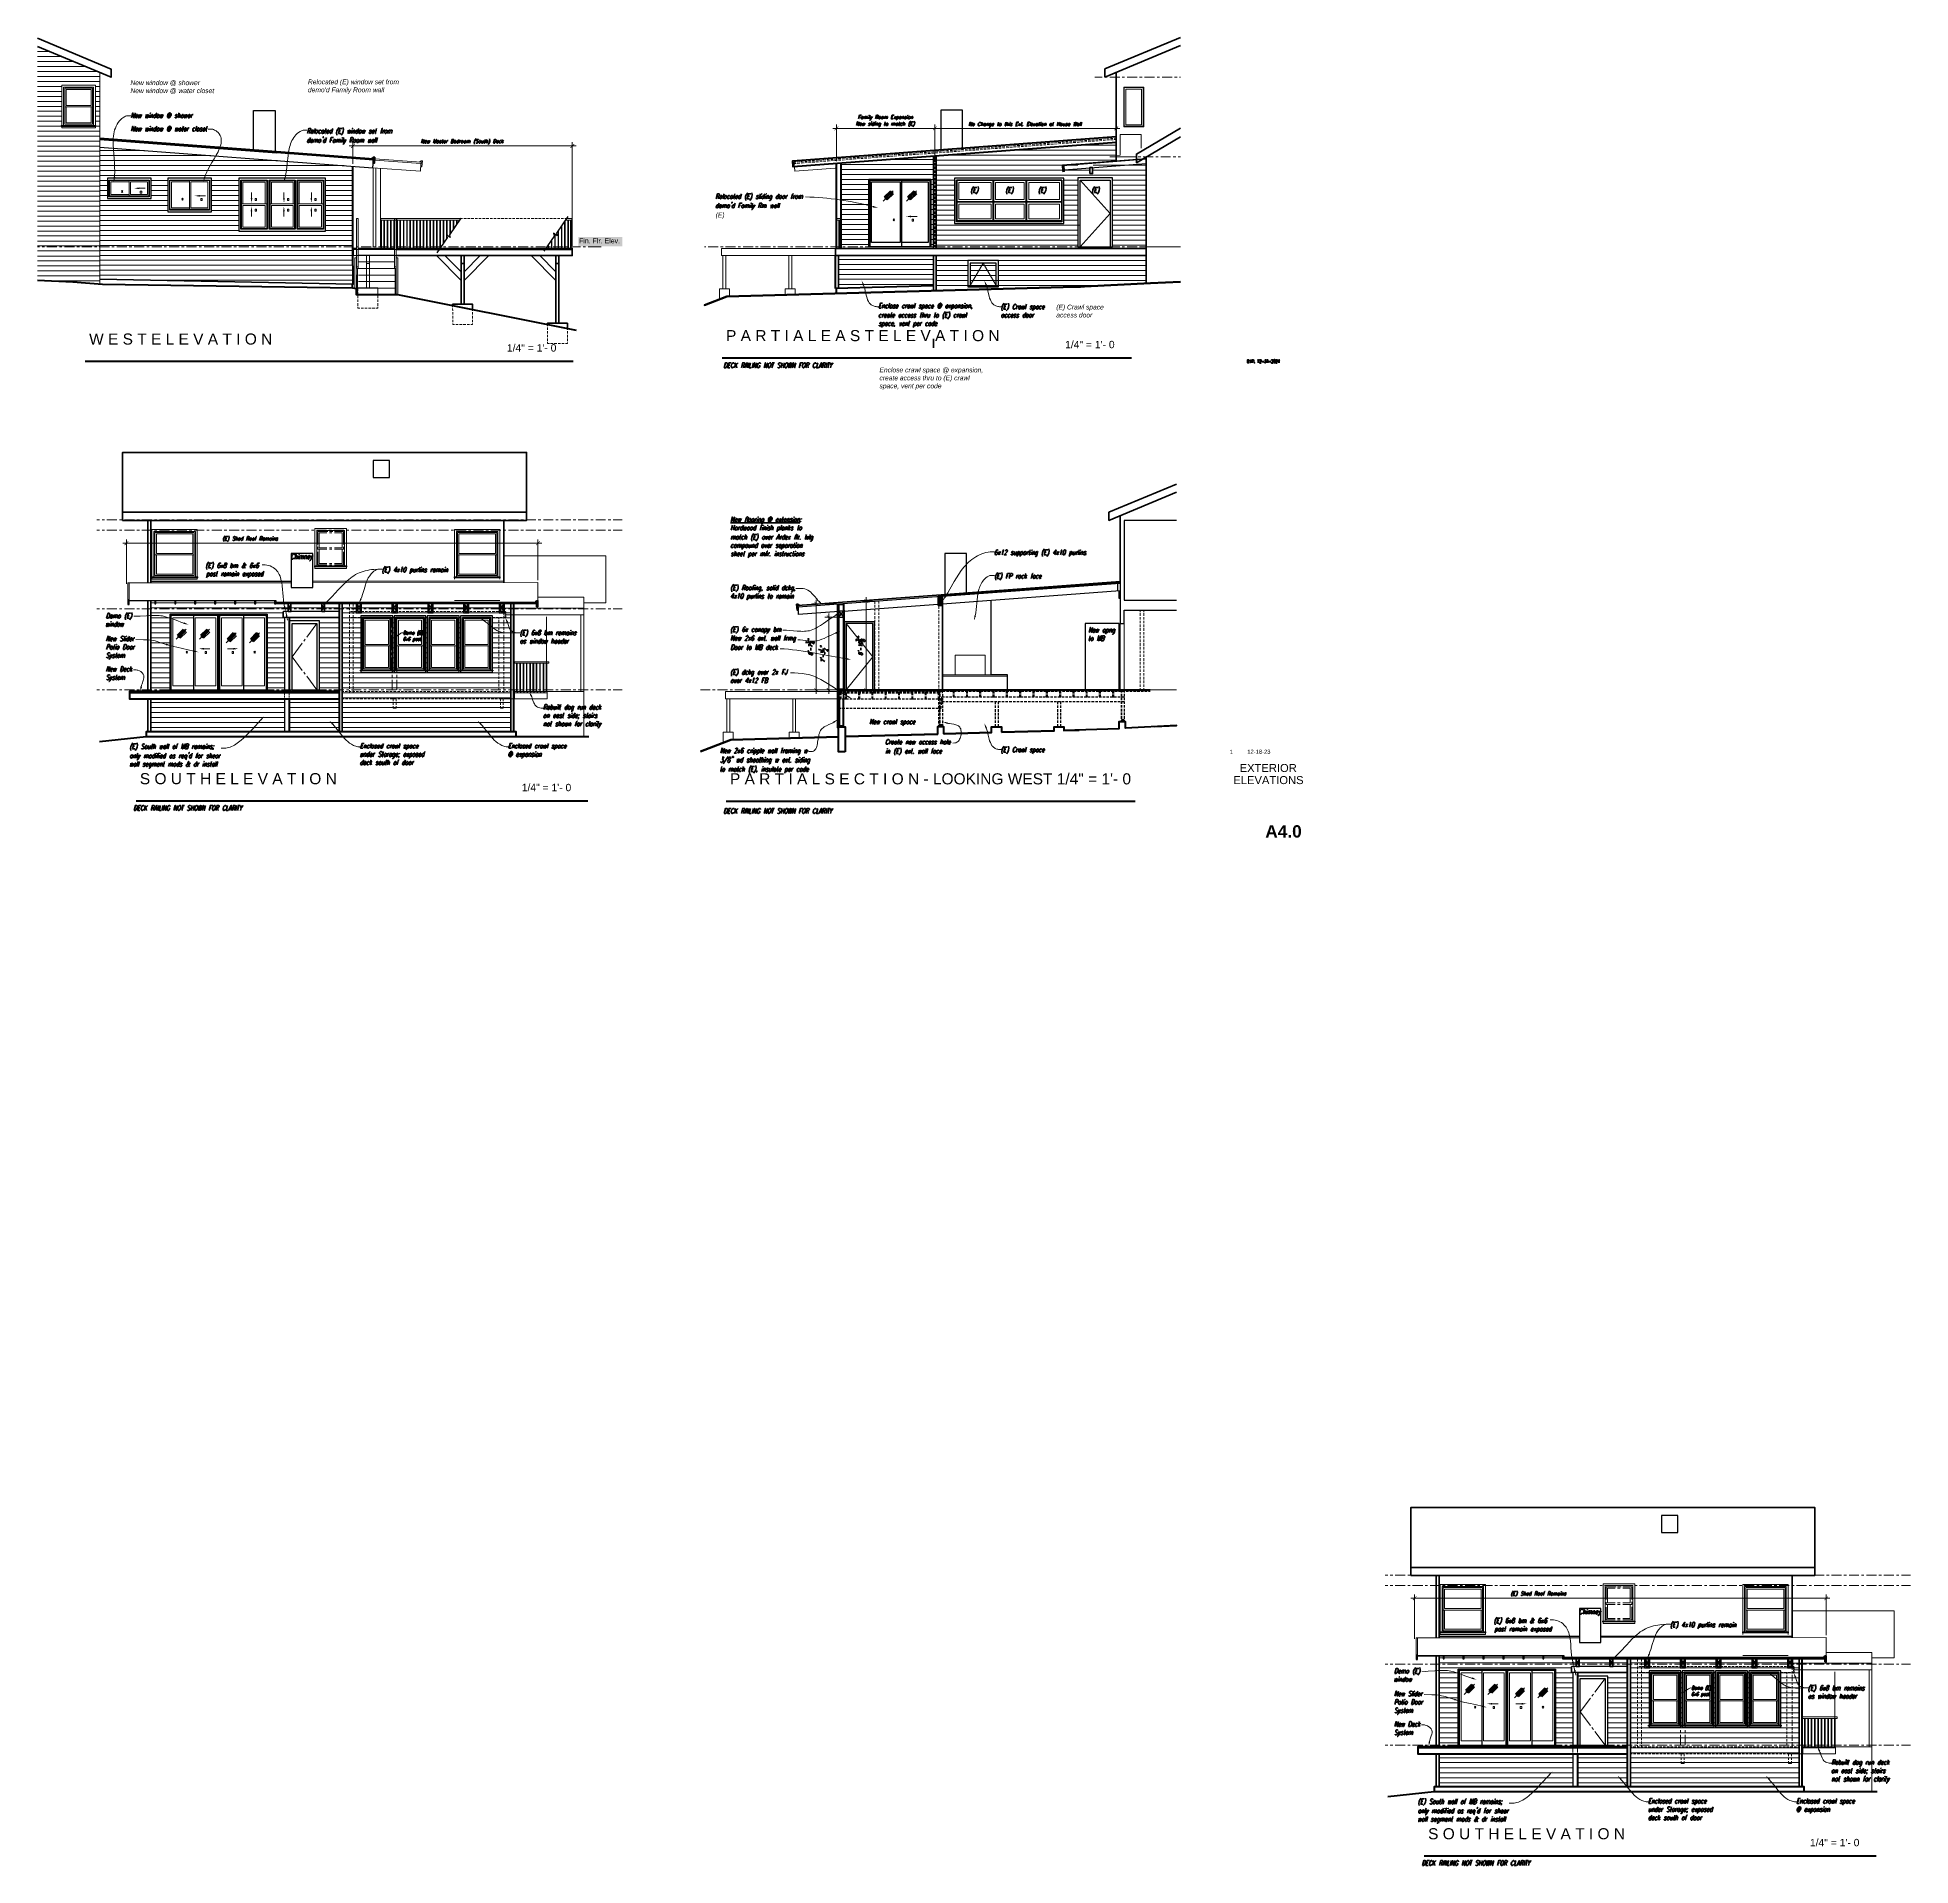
# Model space of a CAD drawing. Header units: inches. Extents: x 1543 to 43489, y -26 to 5775.
# Drawn here: x 1543 to 3891, y 1563 to 3854 of the extents above; entities that cross this region are included whole.
import ezdxf

# ---------------------------------------------------------------- set-up
doc = ezdxf.new("R2010")
doc.units = ezdxf.units.IN
doc.header["$LTSCALE"] = 0.5
doc.header["$MEASUREMENT"] = 0
for name, color, linetype in [('PDF_0', 7, 'Continuous'), ('PDF_A-COLS', 7, 'Continuous'), ('PDF_A-DOOR', 7, 'Continuous'), ('PDF_A-DOOR-FRAM', 7, 'Continuous'), ('PDF_A-FLOR', 7, 'Continuous'), ('PDF_A-FLOR-HRAL', 7, 'Continuous'), ('PDF_A-FLOR-LEVL', 7, 'Continuous'), ('PDF_A-WALL', 7, 'Continuous'), ('PDF_A-Window', 7, 'Continuous'), ('PDF_A-Window-exs', 7, 'Continuous'), ('PDF_C-TOPO', 7, 'Continuous'), ('PDF_centerlines', 7, 'Continuous'), ('PDF_Demo-section', 7, 'Continuous'), ('PDF_Dim48', 7, 'Continuous'), ('PDF_Hatch-boards', 7, 'Continuous'), ('PDF_Hatch-siding', 7, 'Continuous'), ('PDF_Hidden1', 7, 'Continuous'), ('PDF_I-WALL', 7, 'Continuous'), ('PDF_Layer1', 7, 'Continuous'), ('PDF_Layer2', 7, 'Continuous'), ('PDF_Layer3', 7, 'Continuous'), ('PDF_Layer30', 7, 'Continuous'), ('PDF_Layer4', 7, 'Continuous'), ('PDF_Layer5', 7, 'Continuous'), ('PDF_Layer6', 7, 'Continuous'), ('PDF_Layer8', 7, 'Continuous'), ('PDF_LEADER', 7, 'Continuous'), ('PDF_S-framing-exs', 7, 'Continuous'), ('PDF_S-STRS', 7, 'Continuous'), ('PDF_Text', 7, 'Continuous'), ('PDF_Text-Win-Label', 7, 'Continuous'), ('PDF_TEXT3', 7, 'Continuous')]:
    doc.layers.add(name, color=color, linetype=linetype)
doc.layers.add('S-Text', color=3, linetype='Continuous', lineweight=0)
doc.styles.add('PDF Arial', font='arial.ttf')
doc.styles.add('PDF Arial Bold', font='arialbd.ttf', dxfattribs={"height": 8})
doc.styles.add('PDF Arial Italic', font='ariali.ttf')

msp = doc.modelspace()

# ---------------------------------------------------------------- texts
at = {"layer": 'PDF_Text', "attachment_point": 7}
for s, insert, char_height, style in [('Fin. Flr. Elev.', (2222.1, 3595.7), 6.251, 'PDF Arial'), ('W E S T E L E V A T I O N', (1608, 3468.7), 13.89, 'PDF Arial'), ('P A R T I A L E A S T E L E V A T I O N', (2406.4, 3473), 13.89, 'PDF Arial'), ('1/4" = 1\'- 0', (2131.7, 3460), 9.26, 'PDF Arial'), ('1/4" = 1\'- 0', (2831.4, 3464.2), 9.26, 'PDF Arial'), ('1', (3037.8, 2955.9), 5.21, 'PDF Arial'), ('12-18-23', (3059.7, 2956), 5.21, 'PDF Arial'), ('EXTERIOR', (3050.2, 2933.2), 10.03, 'PDF Arial'), ('S O U T H E L E V A T I O N', (1671.6, 2917.8), 13.89, 'PDF Arial'), ('1/4" = 1\'- 0', (2150.3, 2909.1), 9.26, 'PDF Arial'), ('P A R T I A L S E C T I O N - LOOKING WEST 1/4" = 1\'- 0', (2411.3, 2917.6), 13.89, 'PDF Arial'), ('ELEVATIONS', (3042.3, 2918), 10.03, 'PDF Arial'), ('A4.0', (3082.3, 2850.9), 15.49, 'PDF Arial Bold'), ('S O U T H E L E V A T I O N', (3286.4, 1595.7), 13.89, 'PDF Arial'), ('1/4" = 1\'- 0', (3765, 1587), 9.26, 'PDF Arial')]:
    msp.add_mtext(s, dxfattribs=dict(at, insert=insert, char_height=char_height, style=style))
at = {"layer": 'S-Text', "char_height": 6, "attachment_point": 1, "style": 'PDF Arial Italic'}
for s, insert, width in [('\\pxi-3,l4,t4;New window @ shower\\PNew window @ water closet', (1653.8, 3800), 294.306), ("\\pxi-3,l4,t4;Relocated (E) window set from\\Pdemo'd Family Room wall", (1876.3, 3801.1), 294.306), ('\\pxi-3,l4,t4;(E)', (2387.4, 3634.3), 27.882), ('\\pxi-3,l4,t4;(E) Crawl space\\Paccess door', (2814.3, 3518.9), 294.306), ('\\pxi-3,l4,t4;Enclose crawl space @ expansion,\\Pcreate access thru to (E) crawl\\Pspace, vent per code', (2592.7, 3440.1), 294.306)]:
    msp.add_mtext(s, dxfattribs=dict(at, insert=insert, width=width))

# ---------------------------------------------------------------- linework, layer by layer
at = {"layer": 'PDF_0', "lineweight": 40}
for points in [[(3062.2, 3446.2), (3060.5, 3446.2), (3060.5, 3449.9), (3062.2, 3449.9)], [(3060.5, 3448.1), (3061.6, 3448.1)], [(3062.9, 3449.9), (3064.7, 3446.2)], [(3064.7, 3449.9), (3062.9, 3446.2)], [(3065.7, 3446.2), (3065.7, 3449.9), (3066.9, 3449.9), (3067.3, 3449.8), (3067.4, 3449.6), (3067.6, 3449.2), (3067.6, 3448.7), (3067.4, 3448.3), (3067.3, 3448.1), (3066.9, 3447.9), (3065.7, 3447.9)], [(3072.9, 3449.2), (3073.2, 3449.3), (3073.6, 3449.9), (3073.6, 3446.2)], [(3075.3, 3449), (3075.3, 3449.2), (3075.5, 3449.6), (3075.6, 3449.8), (3075.9, 3449.9), (3076.4, 3449.9), (3076.7, 3449.8), (3076.8, 3449.6), (3076.9, 3449.2), (3076.9, 3448.8), (3076.8, 3448.5), (3076.6, 3447.9), (3075.3, 3446.2), (3077.1, 3446.2)], [(3078, 3447.8), (3080.4, 3447.8)], [(3081.7, 3449.9), (3083.1, 3449.9), (3082.3, 3448.5), (3082.8, 3448.5), (3083, 3448.3), (3083.1, 3448.1), (3083.3, 3447.6), (3083.3, 3447.3), (3083.1, 3446.7), (3082.8, 3446.3), (3082.4, 3446.2), (3082, 3446.2), (3081.7, 3446.3), (3081.5, 3446.5), (3081.3, 3446.8)], [(3084.4, 3449.2), (3084.8, 3449.3), (3085.1, 3449.9), (3085.1, 3446.2)], [(3086.8, 3447.8), (3089.3, 3447.8)], [(3090.4, 3449), (3090.4, 3449.2), (3090.5, 3449.6), (3090.6, 3449.8), (3090.9, 3449.9), (3091.4, 3449.9), (3091.7, 3449.8), (3091.9, 3449.6), (3091.9, 3449.2), (3091.9, 3448.8), (3091.9, 3448.5), (3091.6, 3447.9), (3090.2, 3446.2), (3092.1, 3446.2)], [(3095.7, 3449), (3095.7, 3449.2), (3095.9, 3449.6), (3096, 3449.8), (3096.3, 3449.9), (3096.8, 3449.9), (3097, 3449.8), (3097.2, 3449.6), (3097.4, 3449.2), (3097.4, 3448.8), (3097.2, 3448.5), (3096.9, 3447.9), (3095.6, 3446.2), (3097.4, 3446.2)], [(3099.6, 3446.2), (3099.6, 3449.9), (3098.3, 3447.4), (3100.3, 3447.4)]]:
    msp.add_lwpolyline(points, dxfattribs=at)
for points in [[(3068.7, 3446.5), (3068.5, 3446.3), (3068.7, 3446.2), (3068.7, 3446.3)], [(3093.7, 3449.9), (3093.3, 3449.8), (3093, 3449.2), (3092.9, 3448.3), (3092.9, 3447.8), (3093, 3446.8), (3093.3, 3446.3), (3093.7, 3446.2), (3093.9, 3446.2), (3094.4, 3446.3), (3094.7, 3446.8), (3094.8, 3447.8), (3094.8, 3448.3), (3094.7, 3449.2), (3094.4, 3449.8), (3093.9, 3449.9)]]:
    msp.add_lwpolyline(points, close=True, dxfattribs=at)
at = {"layer": 'PDF_0', "transparency": 33554559}
for points in [[(2546.9, 3742.4), (2542.7, 3737.2), (2542.2, 3737.7)], [(2547.4, 3741.9), (2546.9, 3742.4), (2542.7, 3737.2)], [(2665.5, 3737.7), (2666, 3737.2), (2670.2, 3742.4)], [(2670.2, 3742.4), (2666, 3737.2), (2665.5, 3737.7)], [(2666, 3737.2), (2670.2, 3742.4), (2670.7, 3741.9)], [(2670.7, 3741.9), (2670.2, 3742.4), (2666, 3737.2)], [(2892.9, 3737.7), (2893.4, 3737.2), (2897.6, 3742.4)], [(2893.4, 3737.2), (2897.6, 3742.4), (2898.1, 3741.9)], [(1940.8, 3720.4), (1936.6, 3715.1), (1936.1, 3715.6)], [(1941.3, 3719.9), (1940.8, 3720.4), (1936.6, 3715.1)], [(2211.1, 3715.6), (2211.6, 3715.1), (2215.8, 3720.4)], [(2211.6, 3715.1), (2215.8, 3720.4), (2216.3, 3719.9)], [(1656.9, 3222.7), (1652.7, 3217.4), (1652.2, 3217.9)], [(1657.4, 3222.2), (1656.9, 3222.7), (1652.7, 3217.4)], [(2168, 3217.9), (2168.4, 3217.4), (2172.7, 3222.7)], [(2168.4, 3217.4), (2172.7, 3222.7), (2173.2, 3222.2)], [(2522.1, 3142.1), (2516.8, 3146.3), (2517.3, 3146.8)], [(2521.6, 3141.6), (2522.1, 3142.1), (2516.8, 3146.3)], [(2584.8, 3145.3), (2579.5, 3149.5), (2580, 3150)], [(2584.3, 3144.8), (2584.8, 3145.3), (2579.5, 3149.5)], [(2537.7, 3125.2), (2532.4, 3129.4), (2532.9, 3129.9)], [(2537.2, 3124.7), (2537.7, 3125.2), (2532.4, 3129.4)], [(2517.3, 3038.7), (2516.8, 3038.2), (2522.1, 3034)], [(2516.8, 3038.2), (2522.1, 3034), (2521.6, 3033.5)], [(2532.9, 3038.7), (2532.4, 3038.2), (2537.7, 3034)], [(2532.4, 3038.2), (2537.7, 3034), (2537.2, 3033.5)], [(2580, 3038.7), (2579.5, 3038.2), (2584.8, 3034)], [(2579.5, 3038.2), (2584.8, 3034), (2584.3, 3033.5)], [(3271.6, 1900.5), (3267.5, 1895.3), (3267, 1895.8)], [(3272.1, 1900), (3271.6, 1900.5), (3267.5, 1895.3)], [(3782.8, 1895.8), (3783.2, 1895.3), (3787.5, 1900.5)], [(3783.2, 1895.3), (3787.5, 1900.5), (3788, 1900)]]:
    msp.add_solid(points, dxfattribs=at)
at = {"layer": 'PDF_A-COLS', "lineweight": 5}
for points in [[(2181.4, 3127.8), (2181.4, 3036.1)], [(3796.1, 1805.6), (3796.1, 1714)]]:
    msp.add_lwpolyline(points, dxfattribs=at)
at = {"layer": 'PDF_A-DOOR', "lineweight": 20}
for points in [[(2850.4, 3674.9), (2887.8, 3633.2), (2850.4, 3591.5)], [(2712.5, 3542.8), (2728.7, 3571), (2744.9, 3542.8)], [(1738.9, 3041.3), (1712.9, 3041.3), (1712.9, 3126.7), (1738.9, 3126.7)], [(1802, 3126.7), (1828, 3126.7), (1828, 3099.6), (1828, 3041.3), (1802.1, 3041.3)], [(3353.7, 1719.1), (3327.7, 1719.1), (3327.7, 1804.6), (3353.7, 1804.6)], [(3416.8, 1804.6), (3442.8, 1804.6), (3442.8, 1777.5), (3442.8, 1719.1), (3416.8, 1719.1)]]:
    msp.add_lwpolyline(points, dxfattribs=at)
for points in [[(1741, 3041.3), (1741, 3126.7), (1767, 3126.7), (1767, 3073.6), (1767, 3041.3)], [(1799.9, 3041.3), (1773.8, 3041.3), (1773.8, 3073.6), (1773.8, 3126.7), (1777.1, 3126.7), (1799.9, 3126.7), (1799.9, 3073.6)], [(3355.8, 1719.1), (3355.8, 1804.6), (3381.8, 1804.6), (3381.8, 1751.5), (3381.8, 1719.1)], [(3414.7, 1719.1), (3388.6, 1719.1), (3388.6, 1751.5), (3388.6, 1804.6), (3391.8, 1804.6), (3414.7, 1804.6), (3414.7, 1751.5)]]:
    msp.add_lwpolyline(points, close=True, dxfattribs=at)
at = {"layer": 'PDF_A-DOOR-FRAM', "lineweight": 30}
for points in [[(2890.9, 3591.5), (2890.9, 3629.1), (2890.9, 3678), (2847.2, 3678), (2847.2, 3629.1), (2847.2, 3591.5)], [(2850.4, 3591.5), (2850.4, 3629.1), (2850.4, 3674.9), (2887.8, 3674.9), (2887.8, 3629.1), (2887.8, 3591.5)]]:
    msp.add_lwpolyline(points, dxfattribs=at)
at = {"layer": 'PDF_A-FLOR', "lineweight": 35}
for points in [[(2933.2, 3580.4), (2543.6, 3580.4), (2543.6, 3589.5), (2832.9, 3589.5), (2933.2, 3589.5)], [(2547.9, 2990.1), (2547.9, 3144.2)], [(2553.7, 2990.1), (2553.7, 3144.4)], [(2140.8, 3036.1), (2140.8, 3024.9)], [(2546.7, 3034), (2548.5, 3034)], [(3755.5, 1714), (3755.5, 1702.8)]]:
    msp.add_lwpolyline(points, dxfattribs=at)
at = {"layer": 'PDF_A-FLOR-HRAL', "lineweight": 13}
for points in [[(1943, 3566.5), (1943, 3627), (1945.1, 3627), (1945.1, 3566.5)], [(1991, 3566.5), (1991, 3627), (1993.1, 3627), (1993.1, 3566.5)], [(2143.7, 3034), (2143.7, 3069.5)], [(2144.4, 3069.5), (2144.4, 3034)], [(2147.8, 3034), (2147.8, 3069.5)], [(2148.6, 3069.5), (2148.6, 3034)], [(2151.9, 3034), (2151.9, 3069.5)], [(2152.8, 3069.5), (2152.8, 3034)], [(2156.1, 3034), (2156.1, 3069.5)], [(2156.9, 3069.5), (2156.9, 3034)], [(2160.3, 3034), (2160.3, 3069.5)], [(2161.1, 3069.5), (2161.1, 3034)], [(2164.4, 3034), (2164.4, 3069.5)], [(2165.3, 3069.5), (2165.3, 3034)], [(2168.6, 3034), (2168.6, 3069.5)], [(2169.4, 3069.5), (2169.4, 3034)], [(2172.8, 3034), (2172.8, 3069.5)], [(2173.6, 3069.5), (2173.6, 3034)], [(2177, 3034), (2177, 3069.5)], [(2177.8, 3069.5), (2177.8, 3034)], [(3758.4, 1711.9), (3758.4, 1747.3)], [(3759.2, 1747.3), (3759.2, 1711.9)], [(3762.5, 1711.9), (3762.5, 1747.3)], [(3763.4, 1747.3), (3763.4, 1711.9)], [(3766.7, 1711.9), (3766.7, 1747.3)], [(3767.5, 1747.3), (3767.5, 1711.9)], [(3770.9, 1711.9), (3770.9, 1747.3)], [(3771.7, 1747.3), (3771.7, 1711.9)], [(3775, 1711.9), (3775, 1747.3)], [(3775.9, 1747.3), (3775.9, 1711.9)], [(3779.2, 1711.9), (3779.2, 1747.3)], [(3780, 1747.3), (3780, 1711.9)], [(3783.4, 1711.9), (3783.4, 1747.3)], [(3784.2, 1747.3), (3784.2, 1711.9)], [(3787.5, 1711.9), (3787.5, 1747.3)], [(3788.4, 1747.3), (3788.4, 1711.9)], [(3791.7, 1711.9), (3791.7, 1747.3)], [(3792.6, 1747.3), (3792.6, 1711.9)]]:
    msp.add_lwpolyline(points, dxfattribs=at)
at = {"layer": 'PDF_A-FLOR-HRAL', "lineweight": 20}
for points in [[(1993.6, 3589.5), (1993.6, 3624.9), (1993.6, 3627), (2074, 3627)], [(1993.6, 3624.9), (2072.5, 3624.9)], [(1994.4, 3624.9), (1994.4, 3589.5)], [(1997.7, 3624.9), (1997.7, 3589.5)], [(1998.4, 3589.5), (1998.4, 3624.9)], [(2001.9, 3624.9), (2001.9, 3589.5)], [(2002.6, 3589.5), (2002.6, 3624.9)], [(2006.1, 3624.9), (2006.1, 3589.5)], [(2006.7, 3589.5), (2006.7, 3624.9)], [(2010.2, 3624.9), (2010.2, 3589.5)], [(2010.9, 3589.5), (2010.9, 3624.9)], [(2014.3, 3624.9), (2014.3, 3589.5)], [(2015.1, 3589.5), (2015.1, 3624.9)], [(2018.5, 3624.9), (2018.5, 3589.5)], [(2019.2, 3589.5), (2019.2, 3624.9)], [(2022.7, 3624.9), (2022.7, 3589.5)], [(2023.4, 3589.5), (2023.4, 3624.9)], [(2026.8, 3624.9), (2026.8, 3589.5)], [(2027.6, 3589.5), (2027.6, 3624.9)], [(2031, 3624.9), (2031, 3589.5)], [(2031.8, 3589.5), (2031.8, 3624.9)], [(2035.2, 3624.9), (2035.2, 3589.5)], [(2035.9, 3589.5), (2035.9, 3624.9)], [(2039.3, 3624.9), (2039.3, 3589.5)], [(2040.1, 3589.5), (2040.1, 3624.9)], [(2043.5, 3624.9), (2043.5, 3589.5)], [(2044.3, 3589.5), (2044.3, 3624.9)], [(2047.7, 3624.9), (2047.7, 3589.5)], [(2048.4, 3589.5), (2048.4, 3624.9)], [(2051.9, 3624.9), (2051.9, 3595.5)], [(2052.6, 3596.5), (2052.6, 3624.9)], [(2056, 3624.9), (2056, 3601.5)], [(2056.8, 3602.5), (2056.8, 3624.9)], [(2060.2, 3624.9), (2060.2, 3603.5)], [(2060.9, 3608.5), (2060.9, 3624.9)], [(2064.4, 3624.9), (2064.4, 3613.3)], [(2065.1, 3614.4), (2065.1, 3624.9)], [(2068.5, 3624.9), (2068.5, 3619.3)], [(2069.3, 3620.3), (2069.3, 3624.9)], [(2200, 3617.6), (2200, 3589.5)], [(2200.6, 3589.5), (2200.6, 3618.6)], [(2204.1, 3623.5), (2204.1, 3589.5)], [(2204.8, 3589.5), (2204.8, 3624.6)], [(2206.6, 3627), (2213.1, 3627), (2213.1, 3624.9), (2205.1, 3624.9)], [(2208.2, 3624.9), (2208.2, 3589.5)], [(2209, 3589.5), (2209, 3624.9)], [(2211.6, 3589.5), (2211.6, 3624.9)], [(2212.4, 3589.5), (2212.4, 3624.9)], [(2547.8, 3624.9), (2547.8, 3589.5)], [(2548.6, 3589.5), (2548.6, 3624.9)], [(2183.3, 3593.7), (2183.3, 3589.5)], [(2184, 3589.5), (2184, 3594.8)], [(2187.5, 3599.6), (2187.5, 3589.5)], [(2188.2, 3589.5), (2188.2, 3600.7)], [(2191.6, 3607.4), (2191.6, 3589.5)], [(2192.3, 3589.5), (2192.3, 3606.9)], [(2195.8, 3611.6), (2195.8, 3589.5)], [(2196.5, 3589.5), (2196.5, 3612.6)], [(2181.1, 3069.5), (2181.1, 3034)], [(2181.9, 3034), (2181.9, 3069.5)], [(3795.9, 1747.3), (3795.9, 1711.9)], [(3796.6, 1711.9), (3796.6, 1747.3)]]:
    msp.add_lwpolyline(points, dxfattribs=at)
at = {"layer": 'PDF_A-FLOR-HRAL', "lineweight": 13}
for points in [[(2551.1, 3624.9), (2551.1, 3627), (2545.4, 3627), (2545.4, 3624.9)], [(1943, 3566.5), (1943, 3564.1), (1945.1, 3564.1), (1945.1, 3566.5)], [(1943.7, 3564.1), (1944.4, 3564.1), (1944.4, 3531.1), (1943.7, 3531.1)], [(1991, 3566.5), (1991, 3564.1), (1993.1, 3564.1), (1993.1, 3566.5)], [(1992.4, 3564), (1991.6, 3564), (1991.6, 3531.1), (1992.4, 3531.1)], [(2184.4, 3069.5), (2184.4, 3071.5), (2141.1, 3071.5), (2141.1, 3069.5)], [(3799.1, 1747.3), (3799.1, 1749.4), (3755.9, 1749.4), (3755.9, 1747.3)]]:
    msp.add_lwpolyline(points, close=True, dxfattribs=at)
at = {"layer": 'PDF_A-FLOR-LEVL', "lineweight": 20}
for points in [[(2877.8, 3804.1), (2868.7, 3804.1)], [(2884.1, 3804.1), (2881, 3804.1)], [(2899.8, 3804.1), (2887.3, 3804.1)], [(2906, 3804.1), (2902.9, 3804.1)], [(2921.6, 3804.1), (2909.1, 3804.1)], [(2927.9, 3804.1), (2924.7, 3804.1)], [(2943.5, 3804.1), (2931, 3804.1)], [(2949.7, 3804.1), (2946.7, 3804.1)], [(2965.4, 3804.1), (2952.9, 3804.1)], [(2971.7, 3804.1), (2968.5, 3804.1)], [(2976.2, 3804.1), (2974.8, 3804.1)], [(2887.4, 3704.1), (2898.1, 3704.1)], [(2901.3, 3704.1), (2904.4, 3704.1)], [(2907.5, 3704.1), (2920, 3704.1)], [(2923.1, 3704.1), (2926.3, 3704.1)], [(2929.4, 3704.1), (2941.9, 3704.1)], [(2945.1, 3704.1), (2948.2, 3704.1)], [(2951.2, 3704.1), (2963.7, 3704.1)], [(2966.9, 3704.1), (2970, 3704.1)], [(2973.2, 3704.1), (2976.2, 3704.1)], [(1543.3, 3591.5), (1545.8, 3591.5)], [(1549, 3591.5), (1552, 3591.5)], [(1555.2, 3591.5), (1567.7, 3591.5)], [(1570.8, 3591.5), (1574, 3591.5)], [(1577.1, 3591.5), (1589.6, 3591.5)], [(1592.7, 3591.5), (1595.8, 3591.5)], [(1598.9, 3591.5), (1611.4, 3591.5)], [(1614.6, 3591.5), (1617.7, 3591.5)], [(1620.8, 3591.5), (1633.4, 3591.5)], [(1636.4, 3591.5), (1639.6, 3591.5)], [(1642.7, 3591.5), (1655.2, 3591.5)], [(1658.4, 3591.5), (1661.5, 3591.5)], [(1664.5, 3591.5), (1677.1, 3591.5)], [(1680.2, 3591.5), (1683.3, 3591.5)], [(1686.5, 3591.5), (1699, 3591.5)], [(1702.1, 3591.5), (1705.2, 3591.5)], [(1708.3, 3591.5), (1720.8, 3591.5)], [(1724, 3591.5), (1727.1, 3591.5)], [(1730.2, 3591.5), (1742.7, 3591.5)], [(1745.9, 3591.5), (1748.9, 3591.5)], [(1752.1, 3591.5), (1764.6, 3591.5)], [(1767.7, 3591.5), (1770.9, 3591.5)], [(1774, 3591.5), (1786.5, 3591.5)], [(1789.6, 3591.5), (1792.7, 3591.5)], [(1795.8, 3591.5), (1808.3, 3591.5)], [(1811.5, 3591.5), (1814.6, 3591.5)], [(1817.7, 3591.5), (1830.3, 3591.5)], [(1833.3, 3591.5), (1836.5, 3591.5)], [(1839.6, 3591.5), (1852.1, 3591.5)], [(1855.3, 3591.5), (1858.4, 3591.5)], [(1861.5, 3591.5), (1874, 3591.5)], [(1877.1, 3591.5), (1880.2, 3591.5)], [(1883.4, 3591.5), (1895.9, 3591.5)], [(1899, 3591.5), (1902.2, 3591.5)], [(1905.2, 3591.5), (1917.7, 3591.5)], [(1920.9, 3591.5), (1924, 3591.5)], [(1927.2, 3591.5), (1939.6, 3591.5)], [(1942.8, 3591.5), (1945.9, 3591.5)], [(1949, 3591.5), (1961.5, 3591.5)], [(1964.6, 3591.5), (1967.8, 3591.5)], [(1970.9, 3591.5), (1983.4, 3591.5)], [(1986.6, 3591.5), (1989.6, 3591.5)], [(1992.8, 3591.5), (2005.2, 3591.5)], [(2008.4, 3591.5), (2011.5, 3591.5)], [(2014.7, 3591.5), (2027.2, 3591.5)], [(2030.3, 3591.5), (2033.4, 3591.5)], [(2036.5, 3591.5), (2049, 3591.5)], [(2052.2, 3591.5), (2055.3, 3591.5)], [(2058.4, 3591.5), (2070.9, 3591.5)], [(2074, 3591.5), (2077.1, 3591.5)], [(2080.3, 3591.5), (2092.8, 3591.5)], [(2095.9, 3591.5), (2099.1, 3591.5)], [(2102.1, 3591.5), (2114.7, 3591.5)], [(2117.8, 3591.5), (2120.9, 3591.5)], [(2124.1, 3591.5), (2136.5, 3591.5)], [(2139.7, 3591.5), (2142.8, 3591.5)], [(2145.9, 3591.5), (2158.4, 3591.5)], [(2161.5, 3591.5), (2164.7, 3591.5)], [(2167.8, 3591.5), (2180.3, 3591.5)], [(2183.5, 3591.5), (2186.5, 3591.5)], [(2189.7, 3591.5), (2202.1, 3591.5)], [(2205.3, 3591.5), (2208.4, 3591.5)], [(2211.6, 3591.5), (2224.1, 3591.5)], [(2227.2, 3591.5), (2230.3, 3591.5)], [(2233.4, 3591.5), (2250, 3591.5)], [(2379.4, 3591.5), (2380.9, 3591.5)], [(2384, 3591.5), (2396.5, 3591.5)], [(2399.6, 3591.5), (2402.8, 3591.5)], [(2405.9, 3591.5), (2418.4, 3591.5)], [(2421.6, 3591.5), (2424.7, 3591.5)], [(2427.8, 3591.5), (2440.3, 3591.5)], [(2443.4, 3591.5), (2446.6, 3591.5)], [(2449.7, 3591.5), (2462.2, 3591.5)], [(2465.3, 3591.5), (2468.4, 3591.5)], [(2471.5, 3591.5), (2484, 3591.5)], [(2487.2, 3591.5), (2490.3, 3591.5)], [(2493.5, 3591.5), (2506, 3591.5)], [(2509.1, 3591.5), (2512.2, 3591.5)], [(2515.3, 3591.5), (2527.8, 3591.5)], [(2530.9, 3591.5), (2534.1, 3591.5)], [(2537.2, 3591.5), (2549.7, 3591.5)], [(2552.8, 3591.5), (2555.9, 3591.5)], [(2559.1, 3591.5), (2571.6, 3591.5)], [(2574.7, 3591.5), (2577.9, 3591.5)], [(2580.9, 3591.5), (2593.5, 3591.5)], [(2596.5, 3591.5), (2599.7, 3591.5)], [(2602.8, 3591.5), (2615.3, 3591.5)], [(2618.5, 3591.5), (2621.6, 3591.5)], [(2624.7, 3591.5), (2637.2, 3591.5)], [(2640.3, 3591.5), (2643.5, 3591.5)], [(2646.6, 3591.5), (2659.1, 3591.5)], [(2662.2, 3591.5), (2665.3, 3591.5)], [(2668.4, 3591.5), (2680.9, 3591.5)], [(2684.1, 3591.5), (2687.2, 3591.5)], [(2690.4, 3591.5), (2702.9, 3591.5)], [(2706, 3591.5), (2709.1, 3591.5)], [(2712.2, 3591.5), (2724.7, 3591.5)], [(2727.8, 3591.5), (2731, 3591.5)], [(2734.1, 3591.5), (2746.6, 3591.5)], [(2749.7, 3591.5), (2752.8, 3591.5)], [(2756, 3591.5), (2768.5, 3591.5)], [(2771.6, 3591.5), (2774.8, 3591.5)], [(2777.9, 3591.5), (2790.4, 3591.5)], [(2793.4, 3591.5), (2796.6, 3591.5)], [(2799.7, 3591.5), (2812.2, 3591.5)], [(2815.4, 3591.5), (2818.5, 3591.5)], [(2821.6, 3591.5), (2834.1, 3591.5)], [(2837.2, 3591.5), (2840.4, 3591.5)], [(2843.5, 3591.5), (2856, 3591.5)], [(2859.1, 3591.5), (2862.3, 3591.5)], [(2865.3, 3591.5), (2877.8, 3591.5)], [(2881, 3591.5), (2884.1, 3591.5)], [(2887.3, 3591.5), (2899.8, 3591.5)], [(2902.9, 3591.5), (2906, 3591.5)], [(2909.1, 3591.5), (2921.6, 3591.5)], [(2924.7, 3591.5), (2927.9, 3591.5)], [(2931, 3591.5), (2943.5, 3591.5)], [(2946.7, 3591.5), (2949.7, 3591.5)], [(2952.9, 3591.5), (2965.4, 3591.5)], [(2968.5, 3591.5), (2971.7, 3591.5)], [(2974.8, 3591.5), (2976.2, 3591.5)], [(1617.8, 3249.2), (1621.1, 3249.2)], [(1624.2, 3249.2), (1627.3, 3249.2)], [(1630.4, 3249.2), (1642.9, 3249.2)], [(1646.1, 3249.2), (1649.2, 3249.2)], [(1652.3, 3249.2), (1664.8, 3249.2)], [(1668, 3249.2), (1671, 3249.2)], [(1674.2, 3249.2), (1686.7, 3249.2)], [(1689.8, 3249.2), (1693, 3249.2)], [(1696.1, 3249.2), (1708.6, 3249.2)], [(1711.7, 3249.2), (1714.8, 3249.2)], [(1717.9, 3249.2), (1730.4, 3249.2)], [(1733.6, 3249.2), (1736.7, 3249.2)], [(1739.9, 3249.2), (1752.4, 3249.2)], [(1755.4, 3249.2), (1758.6, 3249.2)], [(1761.7, 3249.2), (1774.2, 3249.2)], [(1777.3, 3249.2), (1780.5, 3249.2)], [(1783.6, 3249.2), (1796.1, 3249.2)], [(1799.2, 3249.2), (1802.3, 3249.2)], [(1805.5, 3249.2), (1818, 3249.2)], [(1821.1, 3249.2), (1824.2, 3249.2)], [(1827.3, 3249.2), (1839.9, 3249.2)], [(1842.9, 3249.2), (1846.1, 3249.2)], [(1849.2, 3249.2), (1861.7, 3249.2)], [(1864.9, 3249.2), (1868, 3249.2)], [(1871.1, 3249.2), (1883.6, 3249.2)], [(1886.7, 3249.2), (1889.8, 3249.2)], [(1893, 3249.2), (1905.5, 3249.2)], [(1908.6, 3249.2), (1911.7, 3249.2)], [(1914.8, 3249.2), (1927.3, 3249.2)], [(1930.5, 3249.2), (1933.6, 3249.2)], [(1936.8, 3249.2), (1949.2, 3249.2)], [(1952.4, 3249.2), (1955.4, 3249.2)], [(1958.6, 3249.2), (1971.1, 3249.2)], [(1974.2, 3249.2), (1977.4, 3249.2)], [(1980.5, 3249.2), (1993, 3249.2)], [(1996.1, 3249.2), (1999.2, 3249.2)], [(2002.3, 3249.2), (2014.8, 3249.2)], [(2018, 3249.2), (2021.1, 3249.2)], [(2024.2, 3249.2), (2036.8, 3249.2)], [(2039.8, 3249.2), (2043, 3249.2)], [(2046.1, 3249.2), (2058.6, 3249.2)], [(2061.7, 3249.2), (2064.9, 3249.2)], [(2067.9, 3249.2), (2080.5, 3249.2)], [(2083.6, 3249.2), (2086.7, 3249.2)], [(2089.9, 3249.2), (2102.4, 3249.2)], [(2105.5, 3249.2), (2108.6, 3249.2)], [(2111.7, 3249.2), (2124.2, 3249.2)], [(2127.3, 3249.2), (2130.5, 3249.2)], [(2133.6, 3249.2), (2146.1, 3249.2)], [(2149.3, 3249.2), (2152.4, 3249.2)], [(2155.5, 3249.2), (2168, 3249.2)], [(2171.1, 3249.2), (2174.2, 3249.2)], [(2177.4, 3249.2), (2189.9, 3249.2)], [(2193, 3249.2), (2196.1, 3249.2)], [(2199.2, 3249.2), (2211.7, 3249.2)], [(2214.9, 3249.2), (2218, 3249.2)], [(2221.2, 3249.2), (2233.6, 3249.2)], [(2236.8, 3249.2), (2239.8, 3249.2)], [(2243, 3249.2), (2255.5, 3249.2)], [(2258.6, 3249.2), (2261.8, 3249.2)], [(2264.9, 3249.2), (2276.4, 3249.2)], [(1617.8, 3137.7), (1621.1, 3137.7)], [(1624.2, 3137.7), (1627.3, 3137.7)], [(1630.4, 3137.7), (1642.9, 3137.7)], [(1646.1, 3137.7), (1649.2, 3137.7)], [(1652.3, 3137.7), (1664.8, 3137.7)], [(1668, 3137.7), (1671, 3137.7)], [(1674.2, 3137.7), (1686.7, 3137.7)], [(1689.8, 3137.7), (1693, 3137.7)], [(1696.1, 3137.7), (1708.6, 3137.7)], [(1711.7, 3137.7), (1714.8, 3137.7)], [(1717.9, 3137.7), (1730.4, 3137.7)], [(1733.6, 3137.7), (1736.7, 3137.7)], [(1739.9, 3137.7), (1752.4, 3137.7)], [(1755.4, 3137.7), (1758.6, 3137.7)], [(1761.7, 3137.7), (1774.2, 3137.7)], [(1777.3, 3137.7), (1780.5, 3137.7)], [(1783.6, 3137.7), (1796.1, 3137.7)], [(1799.2, 3137.7), (1802.3, 3137.7)], [(1805.5, 3137.7), (1818, 3137.7)], [(1821.1, 3137.7), (1824.2, 3137.7)], [(1827.3, 3137.7), (1839.9, 3137.7)], [(1842.9, 3137.7), (1846.1, 3137.7)], [(1849.2, 3137.7), (1861.7, 3137.7)], [(1864.9, 3137.7), (1868, 3137.7)], [(1871.1, 3137.7), (1883.6, 3137.7)], [(1886.7, 3137.7), (1889.8, 3137.7)], [(1893, 3137.7), (1905.5, 3137.7)], [(1908.6, 3137.7), (1911.7, 3137.7)], [(1914.8, 3137.7), (1927.3, 3137.7)], [(1930.5, 3137.7), (1933.6, 3137.7)], [(1936.8, 3137.7), (1949.2, 3137.7)], [(1952.4, 3137.7), (1955.4, 3137.7)], [(1958.6, 3137.7), (1971.1, 3137.7)], [(1974.2, 3137.7), (1977.4, 3137.7)], [(1980.5, 3137.7), (1993, 3137.7)], [(1996.1, 3137.7), (1999.2, 3137.7)], [(2002.3, 3137.7), (2014.8, 3137.7)], [(2018, 3137.7), (2021.1, 3137.7)], [(2024.2, 3137.7), (2036.8, 3137.7)], [(2039.8, 3137.7), (2043, 3137.7)], [(2046.1, 3137.7), (2058.6, 3137.7)], [(2061.7, 3137.7), (2064.9, 3137.7)], [(2067.9, 3137.7), (2080.5, 3137.7)], [(2083.6, 3137.7), (2086.7, 3137.7)], [(2089.9, 3137.7), (2102.4, 3137.7)], [(2105.5, 3137.7), (2108.6, 3137.7)], [(2111.7, 3137.7), (2124.2, 3137.7)], [(2127.3, 3137.7), (2130.5, 3137.7)], [(2133.6, 3137.7), (2146.1, 3137.7)], [(2149.3, 3137.7), (2152.4, 3137.7)], [(2155.5, 3137.7), (2168, 3137.7)], [(2171.1, 3137.7), (2174.2, 3137.7)], [(2177.4, 3137.7), (2189.9, 3137.7)], [(2193, 3137.7), (2196.1, 3137.7)], [(2199.2, 3137.7), (2211.7, 3137.7)], [(2214.9, 3137.7), (2218, 3137.7)], [(2221.2, 3137.7), (2233.6, 3137.7)], [(2236.8, 3137.7), (2239.8, 3137.7)], [(2243, 3137.7), (2255.5, 3137.7)], [(2258.6, 3137.7), (2261.8, 3137.7)], [(2264.9, 3137.7), (2276.4, 3137.7)], [(1617.8, 3036.1), (1621.1, 3036.1)], [(1624.2, 3036.1), (1627.3, 3036.1)], [(1630.4, 3036.1), (1642.9, 3036.1)], [(1646.1, 3036.1), (1649.2, 3036.1)], [(1652.3, 3036.1), (1664.8, 3036.1)], [(1668, 3036.1), (1671, 3036.1)], [(1674.2, 3036.1), (1686.7, 3036.1)], [(1689.8, 3036.1), (1693, 3036.1)], [(1696.1, 3036.1), (1708.6, 3036.1)], [(1711.7, 3036.1), (1714.8, 3036.1)], [(1717.9, 3036.1), (1730.4, 3036.1)], [(1733.6, 3036.1), (1736.7, 3036.1)], [(1739.9, 3036.1), (1752.4, 3036.1)], [(1755.4, 3036.1), (1758.6, 3036.1)], [(1761.7, 3036.1), (1774.2, 3036.1)], [(1777.3, 3036.1), (1780.5, 3036.1)], [(1783.6, 3036.1), (1796.1, 3036.1)], [(1799.2, 3036.1), (1802.3, 3036.1)], [(1805.5, 3036.1), (1818, 3036.1)], [(1821.1, 3036.1), (1824.2, 3036.1)], [(1827.3, 3036.1), (1839.9, 3036.1)], [(1842.9, 3036.1), (1846.1, 3036.1)], [(1849.2, 3036.1), (1861.7, 3036.1)], [(1864.9, 3036.1), (1868, 3036.1)], [(1871.1, 3036.1), (1883.6, 3036.1)], [(1886.7, 3036.1), (1889.8, 3036.1)], [(1893, 3036.1), (1905.5, 3036.1)], [(1908.6, 3036.1), (1911.7, 3036.1)], [(1914.8, 3036.1), (1927.3, 3036.1)], [(1930.5, 3036.1), (1933.6, 3036.1)], [(1936.8, 3036.1), (1949.2, 3036.1)], [(1952.4, 3036.1), (1955.4, 3036.1)], [(1958.6, 3036.1), (1971.1, 3036.1)], [(1974.2, 3036.1), (1977.4, 3036.1)], [(1980.5, 3036.1), (1993, 3036.1)], [(1996.1, 3036.1), (1999.2, 3036.1)], [(2002.3, 3036.1), (2014.8, 3036.1)], [(2018, 3036.1), (2021.1, 3036.1)], [(2024.2, 3036.1), (2036.8, 3036.1)], [(2039.8, 3036.1), (2043, 3036.1)], [(2046.1, 3036.1), (2058.6, 3036.1)], [(2061.7, 3036.1), (2064.9, 3036.1)], [(2067.9, 3036.1), (2080.5, 3036.1)], [(2083.6, 3036.1), (2086.7, 3036.1)], [(2089.9, 3036.1), (2102.4, 3036.1)], [(2105.5, 3036.1), (2108.6, 3036.1)], [(2111.7, 3036.1), (2124.2, 3036.1)], [(2127.3, 3036.1), (2130.5, 3036.1)], [(2133.6, 3036.1), (2146.1, 3036.1)], [(2149.3, 3036.1), (2152.4, 3036.1)], [(2155.5, 3036.1), (2168, 3036.1)], [(2171.1, 3036.1), (2174.2, 3036.1)], [(2177.4, 3036.1), (2189.9, 3036.1)], [(2193, 3036.1), (2196.1, 3036.1)], [(2199.2, 3036.1), (2211.7, 3036.1)], [(2214.9, 3036.1), (2218, 3036.1)], [(2221.2, 3036.1), (2233.6, 3036.1)], [(2236.8, 3036.1), (2239.8, 3036.1)], [(2243, 3036.1), (2255.5, 3036.1)], [(2258.6, 3036.1), (2261.8, 3036.1)], [(2264.9, 3036.1), (2276.4, 3036.1)], [(2374.3, 3036.1), (2386.4, 3036.1)], [(2389.5, 3036.1), (2392.6, 3036.1)], [(2395.8, 3036.1), (2408.3, 3036.1)], [(2411.4, 3036.1), (2414.5, 3036.1)], [(2417.6, 3036.1), (2430.2, 3036.1)], [(2433.2, 3036.1), (2436.4, 3036.1)], [(2439.5, 3036.1), (2452, 3036.1)], [(2455.2, 3036.1), (2458.3, 3036.1)], [(2461.4, 3036.1), (2473.9, 3036.1)], [(2477, 3036.1), (2480.1, 3036.1)], [(2483.3, 3036.1), (2495.8, 3036.1)], [(2498.9, 3036.1), (2502, 3036.1)], [(2505.1, 3036.1), (2517.6, 3036.1)], [(2520.8, 3036.1), (2523.9, 3036.1)], [(2527.1, 3036.1), (2539.6, 3036.1)], [(2542.7, 3036.1), (2545.7, 3036.1)], [(2548.9, 3036.1), (2561.4, 3036.1)], [(2564.5, 3036.1), (2567.7, 3036.1)], [(2570.8, 3036.1), (2583.3, 3036.1)], [(2586.4, 3036.1), (2589.5, 3036.1)], [(2592.7, 3036.1), (2605.2, 3036.1)], [(2608.3, 3036.1), (2611.4, 3036.1)], [(2614.6, 3036.1), (2627.1, 3036.1)], [(2630.1, 3036.1), (2633.3, 3036.1)], [(2636.4, 3036.1), (2648.9, 3036.1)], [(2652.1, 3036.1), (2655.2, 3036.1)], [(2658.3, 3036.1), (2674.4, 3036.1)], [(2677.9, 3036.1), (2686.5, 3036.1)], [(2689.6, 3036.1), (2692.8, 3036.1)], [(2695.9, 3036.1), (2708.4, 3036.1)], [(2711.5, 3036.1), (2714.6, 3036.1)], [(2717.8, 3036.1), (2730.3, 3036.1)], [(2733.4, 3036.1), (2736.6, 3036.1)], [(2739.7, 3036.1), (2752.2, 3036.1)], [(2755.2, 3036.1), (2758.4, 3036.1)], [(2761.5, 3036.1), (2774, 3036.1)], [(2777.2, 3036.1), (2780.3, 3036.1)], [(2783.4, 3036.1), (2795.9, 3036.1)], [(2799, 3036.1), (2802.2, 3036.1)], [(2805.3, 3036.1), (2817.8, 3036.1)], [(2820.9, 3036.1), (2824.1, 3036.1)], [(2827.1, 3036.1), (2839.6, 3036.1)], [(2842.8, 3036.1), (2845.9, 3036.1)], [(2849.1, 3036.1), (2861.6, 3036.1)], [(2864.7, 3036.1), (2867.8, 3036.1)], [(2870.9, 3036.1), (2883.4, 3036.1)], [(2886.5, 3036.1), (2889.7, 3036.1)], [(2892.8, 3036.1), (2905.3, 3036.1)], [(2908.5, 3036.1), (2911.5, 3036.1)], [(2914.7, 3036.1), (2927.2, 3036.1)], [(2930.3, 3036.1), (2933.5, 3036.1)], [(2936.6, 3036.1), (2949.1, 3036.1)], [(2952.2, 3036.1), (2955.3, 3036.1)], [(2958.4, 3036.1), (2970.9, 3036.1)], [(3232.5, 1927), (3235.9, 1927)], [(3238.9, 1927), (3242.1, 1927)], [(3245.2, 1927), (3257.7, 1927)], [(3260.9, 1927), (3264, 1927)], [(3267, 1927), (3279.6, 1927)], [(3282.7, 1927), (3285.8, 1927)], [(3289, 1927), (3301.5, 1927)], [(3304.6, 1927), (3307.7, 1927)], [(3310.8, 1927), (3323.3, 1927)], [(3326.4, 1927), (3329.6, 1927)], [(3332.7, 1927), (3345.2, 1927)], [(3348.4, 1927), (3351.4, 1927)], [(3354.6, 1927), (3367.1, 1927)], [(3370.2, 1927), (3373.4, 1927)], [(3376.5, 1927), (3389, 1927)], [(3392.1, 1927), (3395.2, 1927)], [(3398.3, 1927), (3410.8, 1927)], [(3414, 1927), (3417.1, 1927)], [(3420.3, 1927), (3432.8, 1927)], [(3435.8, 1927), (3438.9, 1927)], [(3442.1, 1927), (3454.6, 1927)], [(3457.7, 1927), (3460.9, 1927)], [(3464, 1927), (3476.5, 1927)], [(3479.6, 1927), (3482.7, 1927)], [(3485.9, 1927), (3498.3, 1927)], [(3501.5, 1927), (3504.6, 1927)], [(3507.7, 1927), (3520.2, 1927)], [(3523.3, 1927), (3526.5, 1927)], [(3529.6, 1927), (3542.1, 1927)], [(3545.3, 1927), (3548.4, 1927)], [(3551.5, 1927), (3564, 1927)], [(3567.1, 1927), (3570.2, 1927)], [(3573.4, 1927), (3585.9, 1927)], [(3589, 1927), (3592.1, 1927)], [(3595.2, 1927), (3607.7, 1927)], [(3610.8, 1927), (3614, 1927)], [(3617.1, 1927), (3629.6, 1927)], [(3632.8, 1927), (3635.8, 1927)], [(3639, 1927), (3651.5, 1927)], [(3654.6, 1927), (3657.8, 1927)], [(3660.9, 1927), (3673.4, 1927)], [(3676.5, 1927), (3679.6, 1927)], [(3682.7, 1927), (3695.2, 1927)], [(3698.4, 1927), (3701.5, 1927)], [(3704.6, 1927), (3717.2, 1927)], [(3720.2, 1927), (3723.4, 1927)], [(3726.5, 1927), (3739, 1927)], [(3742.1, 1927), (3745.3, 1927)], [(3748.3, 1927), (3760.9, 1927)], [(3764, 1927), (3767.1, 1927)], [(3770.3, 1927), (3782.8, 1927)], [(3785.9, 1927), (3789, 1927)], [(3792.1, 1927), (3804.6, 1927)], [(3807.7, 1927), (3810.9, 1927)], [(3814, 1927), (3826.5, 1927)], [(3829.7, 1927), (3832.7, 1927)], [(3835.9, 1927), (3848.3, 1927)], [(3851.5, 1927), (3854.6, 1927)], [(3857.8, 1927), (3870.3, 1927)], [(3873.4, 1927), (3876.5, 1927)], [(3879.6, 1927), (3891.1, 1927)], [(3232.5, 1815.5), (3235.9, 1815.5)], [(3238.9, 1815.5), (3242.1, 1815.5)], [(3245.2, 1815.5), (3257.7, 1815.5)], [(3260.9, 1815.5), (3264, 1815.5)], [(3267, 1815.5), (3279.6, 1815.5)], [(3282.7, 1815.5), (3285.8, 1815.5)], [(3289, 1815.5), (3301.5, 1815.5)], [(3304.6, 1815.5), (3307.7, 1815.5)], [(3310.8, 1815.5), (3323.3, 1815.5)], [(3326.4, 1815.5), (3329.6, 1815.5)], [(3332.7, 1815.5), (3345.2, 1815.5)], [(3348.4, 1815.5), (3351.4, 1815.5)], [(3354.6, 1815.5), (3367.1, 1815.5)], [(3370.2, 1815.5), (3373.4, 1815.5)], [(3376.5, 1815.5), (3389, 1815.5)], [(3392.1, 1815.5), (3395.2, 1815.5)], [(3398.3, 1815.5), (3410.8, 1815.5)], [(3414, 1815.5), (3417.1, 1815.5)], [(3420.3, 1815.5), (3432.8, 1815.5)], [(3435.8, 1815.5), (3438.9, 1815.5)], [(3442.1, 1815.5), (3454.6, 1815.5)], [(3457.7, 1815.5), (3460.9, 1815.5)], [(3464, 1815.5), (3476.5, 1815.5)], [(3479.6, 1815.5), (3482.7, 1815.5)], [(3485.9, 1815.5), (3498.3, 1815.5)], [(3501.5, 1815.5), (3504.6, 1815.5)], [(3507.7, 1815.5), (3520.2, 1815.5)], [(3523.3, 1815.5), (3526.5, 1815.5)], [(3529.6, 1815.5), (3542.1, 1815.5)], [(3545.3, 1815.5), (3548.4, 1815.5)], [(3551.5, 1815.5), (3564, 1815.5)], [(3567.1, 1815.5), (3570.2, 1815.5)], [(3573.4, 1815.5), (3585.9, 1815.5)], [(3589, 1815.5), (3592.1, 1815.5)], [(3595.2, 1815.5), (3607.7, 1815.5)], [(3610.8, 1815.5), (3614, 1815.5)], [(3617.1, 1815.5), (3629.6, 1815.5)], [(3632.8, 1815.5), (3635.8, 1815.5)], [(3639, 1815.5), (3651.5, 1815.5)], [(3654.6, 1815.5), (3657.8, 1815.5)], [(3660.9, 1815.5), (3673.4, 1815.5)], [(3676.5, 1815.5), (3679.6, 1815.5)], [(3682.7, 1815.5), (3695.2, 1815.5)], [(3698.4, 1815.5), (3701.5, 1815.5)], [(3704.6, 1815.5), (3717.2, 1815.5)], [(3720.2, 1815.5), (3723.4, 1815.5)], [(3726.5, 1815.5), (3739, 1815.5)], [(3742.1, 1815.5), (3745.3, 1815.5)], [(3748.3, 1815.5), (3760.9, 1815.5)], [(3764, 1815.5), (3767.1, 1815.5)], [(3770.3, 1815.5), (3782.8, 1815.5)], [(3785.9, 1815.5), (3789, 1815.5)], [(3792.1, 1815.5), (3804.6, 1815.5)], [(3807.7, 1815.5), (3810.9, 1815.5)], [(3814, 1815.5), (3826.5, 1815.5)], [(3829.7, 1815.5), (3832.7, 1815.5)], [(3835.9, 1815.5), (3848.3, 1815.5)], [(3851.5, 1815.5), (3854.6, 1815.5)], [(3857.8, 1815.5), (3870.3, 1815.5)], [(3873.4, 1815.5), (3876.5, 1815.5)], [(3879.6, 1815.5), (3891.1, 1815.5)], [(3232.5, 1714), (3235.9, 1714)], [(3238.9, 1714), (3242.1, 1714)], [(3245.2, 1714), (3257.7, 1714)], [(3260.9, 1714), (3264, 1714)], [(3267, 1714), (3279.6, 1714)], [(3282.7, 1714), (3285.8, 1714)], [(3289, 1714), (3301.5, 1714)], [(3304.6, 1714), (3307.7, 1714)], [(3310.8, 1714), (3323.3, 1714)], [(3326.4, 1714), (3329.6, 1714)], [(3332.7, 1714), (3345.2, 1714)], [(3348.4, 1714), (3351.4, 1714)], [(3354.6, 1714), (3367.1, 1714)], [(3370.2, 1714), (3373.4, 1714)], [(3376.5, 1714), (3389, 1714)], [(3392.1, 1714), (3395.2, 1714)], [(3398.3, 1714), (3410.8, 1714)], [(3414, 1714), (3417.1, 1714)], [(3420.3, 1714), (3432.8, 1714)], [(3435.8, 1714), (3438.9, 1714)], [(3442.1, 1714), (3454.6, 1714)], [(3457.7, 1714), (3460.9, 1714)], [(3464, 1714), (3476.5, 1714)], [(3479.6, 1714), (3482.7, 1714)], [(3485.9, 1714), (3498.3, 1714)], [(3501.5, 1714), (3504.6, 1714)], [(3507.7, 1714), (3520.2, 1714)], [(3523.3, 1714), (3526.5, 1714)], [(3529.6, 1714), (3542.1, 1714)], [(3545.3, 1714), (3548.4, 1714)], [(3551.5, 1714), (3564, 1714)], [(3567.1, 1714), (3570.2, 1714)], [(3573.4, 1714), (3585.9, 1714)], [(3589, 1714), (3592.1, 1714)], [(3595.2, 1714), (3607.7, 1714)], [(3610.8, 1714), (3614, 1714)], [(3617.1, 1714), (3629.6, 1714)], [(3632.8, 1714), (3635.8, 1714)], [(3639, 1714), (3651.5, 1714)], [(3654.6, 1714), (3657.8, 1714)], [(3660.9, 1714), (3673.4, 1714)], [(3676.5, 1714), (3679.6, 1714)], [(3682.7, 1714), (3695.2, 1714)], [(3698.4, 1714), (3701.5, 1714)], [(3704.6, 1714), (3717.2, 1714)], [(3720.2, 1714), (3723.4, 1714)], [(3726.5, 1714), (3739, 1714)], [(3742.1, 1714), (3745.3, 1714)], [(3748.3, 1714), (3760.9, 1714)], [(3764, 1714), (3767.1, 1714)], [(3770.3, 1714), (3782.8, 1714)], [(3785.9, 1714), (3789, 1714)], [(3792.1, 1714), (3804.6, 1714)], [(3807.7, 1714), (3810.9, 1714)], [(3814, 1714), (3826.5, 1714)], [(3829.7, 1714), (3832.7, 1714)], [(3835.9, 1714), (3848.3, 1714)], [(3851.5, 1714), (3854.6, 1714)], [(3857.8, 1714), (3870.3, 1714)], [(3873.4, 1714), (3876.5, 1714)], [(3879.6, 1714), (3891.1, 1714)]]:
    msp.add_lwpolyline(points, dxfattribs=at)
for points in [[(1621.1, 3236.2), (1617.8, 3236.2)], [(1627.3, 3236.2), (1624.2, 3236.2)], [(1642.9, 3236.2), (1630.4, 3236.2)], [(1649.2, 3236.2), (1646.1, 3236.2)], [(1664.8, 3236.2), (1652.3, 3236.2)], [(1671, 3236.2), (1668, 3236.2)], [(1686.7, 3236.2), (1674.2, 3236.2)], [(1693, 3236.2), (1689.8, 3236.2)], [(1708.6, 3236.2), (1696.1, 3236.2)], [(1714.8, 3236.2), (1711.7, 3236.2)], [(1730.4, 3236.2), (1717.9, 3236.2)], [(1736.7, 3236.2), (1733.6, 3236.2)], [(1752.4, 3236.2), (1739.9, 3236.2)], [(1758.6, 3236.2), (1755.4, 3236.2)], [(1774.2, 3236.2), (1761.7, 3236.2)], [(1780.5, 3236.2), (1777.3, 3236.2)], [(1796.1, 3236.2), (1783.6, 3236.2)], [(1802.3, 3236.2), (1799.2, 3236.2)], [(1818, 3236.2), (1805.5, 3236.2)], [(1824.2, 3236.2), (1821.1, 3236.2)], [(1839.9, 3236.2), (1827.3, 3236.2)], [(1846.1, 3236.2), (1842.9, 3236.2)], [(1861.7, 3236.2), (1849.2, 3236.2)], [(1868, 3236.2), (1864.9, 3236.2)], [(1883.6, 3236.2), (1871.1, 3236.2)], [(1889.8, 3236.2), (1886.7, 3236.2)], [(1905.5, 3236.2), (1893, 3236.2)], [(1911.7, 3236.2), (1908.6, 3236.2)], [(1927.3, 3236.2), (1914.8, 3236.2)], [(1933.6, 3236.2), (1930.5, 3236.2)], [(1949.2, 3236.2), (1936.8, 3236.2)], [(1955.4, 3236.2), (1952.4, 3236.2)], [(1971.1, 3236.2), (1958.6, 3236.2)], [(1977.4, 3236.2), (1974.2, 3236.2)], [(1993, 3236.2), (1980.5, 3236.2)], [(1999.2, 3236.2), (1996.1, 3236.2)], [(2014.8, 3236.2), (2002.3, 3236.2)], [(2021.1, 3236.2), (2018, 3236.2)], [(2036.8, 3236.2), (2024.2, 3236.2)], [(2043, 3236.2), (2039.8, 3236.2)], [(2058.6, 3236.2), (2046.1, 3236.2)], [(2064.9, 3236.2), (2061.7, 3236.2)], [(2080.5, 3236.2), (2067.9, 3236.2)], [(2086.7, 3236.2), (2083.6, 3236.2)], [(2102.4, 3236.2), (2089.9, 3236.2)], [(2108.6, 3236.2), (2105.5, 3236.2)], [(2124.2, 3236.2), (2111.7, 3236.2)], [(2130.5, 3236.2), (2127.3, 3236.2)], [(2146.1, 3236.2), (2133.6, 3236.2)], [(2152.4, 3236.2), (2149.3, 3236.2)], [(2168, 3236.2), (2155.5, 3236.2)], [(2174.2, 3236.2), (2171.1, 3236.2)], [(2189.9, 3236.2), (2177.4, 3236.2)], [(2196.1, 3236.2), (2193, 3236.2)], [(2211.7, 3236.2), (2199.2, 3236.2)], [(2218, 3236.2), (2214.9, 3236.2)], [(2233.6, 3236.2), (2221.2, 3236.2)], [(2239.8, 3236.2), (2236.8, 3236.2)], [(2255.5, 3236.2), (2243, 3236.2)], [(2261.8, 3236.2), (2258.6, 3236.2)], [(2276.4, 3236.2), (2264.9, 3236.2)], [(3235.9, 1914), (3232.5, 1914)], [(3242.1, 1914), (3238.9, 1914)], [(3257.7, 1914), (3245.2, 1914)], [(3264, 1914), (3260.9, 1914)], [(3279.6, 1914), (3267, 1914)], [(3285.8, 1914), (3282.7, 1914)], [(3301.5, 1914), (3289, 1914)], [(3307.7, 1914), (3304.6, 1914)], [(3323.3, 1914), (3310.8, 1914)], [(3329.6, 1914), (3326.4, 1914)], [(3345.2, 1914), (3332.7, 1914)], [(3351.4, 1914), (3348.4, 1914)], [(3367.1, 1914), (3354.6, 1914)], [(3373.4, 1914), (3370.2, 1914)], [(3389, 1914), (3376.5, 1914)], [(3395.2, 1914), (3392.1, 1914)], [(3410.8, 1914), (3398.3, 1914)], [(3417.1, 1914), (3414, 1914)], [(3432.8, 1914), (3420.3, 1914)], [(3438.9, 1914), (3435.8, 1914)], [(3454.6, 1914), (3442.1, 1914)], [(3460.9, 1914), (3457.7, 1914)], [(3476.5, 1914), (3464, 1914)], [(3482.7, 1914), (3479.6, 1914)], [(3498.3, 1914), (3485.9, 1914)], [(3504.6, 1914), (3501.5, 1914)], [(3520.2, 1914), (3507.7, 1914)], [(3526.5, 1914), (3523.3, 1914)], [(3542.1, 1914), (3529.6, 1914)], [(3548.4, 1914), (3545.3, 1914)], [(3564, 1914), (3551.5, 1914)], [(3570.2, 1914), (3567.1, 1914)], [(3585.9, 1914), (3573.4, 1914)], [(3592.1, 1914), (3589, 1914)], [(3607.7, 1914), (3595.2, 1914)], [(3614, 1914), (3610.8, 1914)], [(3629.6, 1914), (3617.1, 1914)], [(3635.8, 1914), (3632.8, 1914)], [(3651.5, 1914), (3639, 1914)], [(3657.8, 1914), (3654.6, 1914)], [(3673.4, 1914), (3660.9, 1914)], [(3679.6, 1914), (3676.5, 1914)], [(3695.2, 1914), (3682.7, 1914)], [(3701.5, 1914), (3698.4, 1914)], [(3717.2, 1914), (3704.6, 1914)], [(3723.4, 1914), (3720.2, 1914)], [(3739, 1914), (3726.5, 1914)], [(3745.3, 1914), (3742.1, 1914)], [(3760.9, 1914), (3748.3, 1914)], [(3767.1, 1914), (3764, 1914)], [(3782.8, 1914), (3770.3, 1914)], [(3789, 1914), (3785.9, 1914)], [(3804.6, 1914), (3792.1, 1914)], [(3810.9, 1914), (3807.7, 1914)], [(3826.5, 1914), (3814, 1914)], [(3832.7, 1914), (3829.7, 1914)], [(3848.3, 1914), (3835.9, 1914)], [(3854.6, 1914), (3851.5, 1914)], [(3870.3, 1914), (3857.8, 1914)], [(3876.5, 1914), (3873.4, 1914)], [(3891.1, 1914), (3879.6, 1914)]]:
    msp.add_lwpolyline(points, close=True, dxfattribs=at)
at = {"layer": 'PDF_A-FLOR-LEVL', "color": 7, "true_color": 0xffffff, "transparency": 33554559}
for points in [[(2276.4, 3592.2), (2276.4, 3603.6), (2221.2, 3592.2)], [(2276.4, 3603.6), (2221.2, 3592.2), (2221.2, 3603.6)]]:
    msp.add_solid(points, dxfattribs=at)
at = {"layer": 'PDF_A-WALL', "lineweight": 5}
for points in [[(1621.4, 3810), (1621.4, 3681.1)], [(2926.6, 3715), (2926.6, 3732.3), (2900.4, 3732.3), (2900.4, 3706.4), (2895.5, 3706)], [(2895.5, 3704.1), (2914, 3704.1)], [(2976.2, 3591.5), (2926.6, 3591.5)], [(2971.1, 3036.1), (2931.5, 3036.1)]]:
    msp.add_lwpolyline(points, dxfattribs=at)
msp.add_lwpolyline([(2929.9, 3741.6), (2904.9, 3741.6), (2904.9, 3791.6), (2929.9, 3791.6)], close=True, dxfattribs=at)
at = {"layer": 'PDF_A-Window', "lineweight": 30}
for points in [[(2828.1, 3694), (2933.2, 3702)], [(2828.1, 3693.5), (2933.2, 3701.5)], [(2830.1, 3687.9), (2933.2, 3695.7)], [(2827.4, 3674.9), (2804.9, 3674.9), (2782.9, 3674.9), (2804.9, 3674.9), (2827.4, 3674.9), (2827.4, 3622.8), (2695.3, 3622.8), (2695.3, 3674.9), (2698.6, 3674.9), (2741.5, 3674.9), (2698.6, 3674.9), (2695.3, 3674.9)], [(2741.5, 3674.9), (2741.5, 3623.7)], [(2744.9, 3542.8), (2744.9, 3571), (2712.5, 3571), (2712.5, 3542.8)], [(2709.5, 3542.8), (2748, 3542.8)], [(1709.5, 3036.1), (1709.5, 3131.2), (1770.5, 3131.2), (1770.5, 3073.6), (1770.5, 3036.1), (1770.5, 3073.6), (1770.5, 3131.2), (1831.3, 3131.2), (1831.3, 3099.6), (1831.3, 3036.1)], [(1710.8, 3036.1), (1710.8, 3129.8), (1769.1, 3129.8), (1769.1, 3073.6), (1769.1, 3036.1)], [(1738.9, 3129.8), (1738.9, 3036.1)], [(1771.7, 3036.1), (1771.7, 3073.6), (1771.7, 3129.8), (1830.1, 3129.8), (1830.1, 3099.6), (1830.1, 3036.1)], [(1802, 3036.1), (1802, 3129.8)], [(1942.8, 3144.3), (1942.8, 3132.8), (1949.6, 3132.8), (1949.6, 3144.3)], [(1987.6, 3144.3), (1987.6, 3132.8), (1994.4, 3132.8), (1994.4, 3144.3)], [(2032.4, 3144.3), (2032.4, 3132.8), (2039.2, 3132.8), (2039.2, 3144.3)], [(2077.2, 3144.3), (2077.2, 3132.8), (2084, 3132.8), (2084, 3144.3)], [(2122, 3144.3), (2122, 3132.8), (2128.8, 3132.8), (2128.8, 3144.3)], [(1896.7, 3036.1), (1896.7, 3122.6), (1859.3, 3122.6)], [(1862.4, 3036.1), (1862.4, 3119.4), (1893.6, 3119.4), (1893.6, 3036.1)], [(3324.3, 1714), (3324.3, 1809), (3385.2, 1809), (3385.2, 1751.5), (3385.2, 1714), (3385.2, 1751.5), (3385.2, 1809), (3446.1, 1809), (3446.1, 1777.5), (3446.1, 1714)], [(3557.6, 1822.1), (3557.6, 1810.7), (3564.4, 1810.7), (3564.4, 1822.1)], [(3602.4, 1822.1), (3602.4, 1810.7), (3609.2, 1810.7), (3609.2, 1822.1)], [(3647.2, 1822.1), (3647.2, 1810.7), (3653.9, 1810.7), (3653.9, 1822.1)], [(3692, 1822.1), (3692, 1810.7), (3698.7, 1810.7), (3698.7, 1822.1)], [(3736.8, 1822.1), (3736.8, 1810.7), (3743.6, 1810.7), (3743.6, 1822.1)], [(3325.6, 1714), (3325.6, 1807.7), (3383.9, 1807.7), (3383.9, 1751.5), (3383.9, 1714)], [(3353.7, 1807.7), (3353.7, 1714)], [(3386.5, 1714), (3386.5, 1751.5), (3386.5, 1807.7), (3444.9, 1807.7), (3444.9, 1777.5), (3444.9, 1714)], [(3416.8, 1714), (3416.8, 1807.7)], [(3511.5, 1714), (3511.5, 1800.4), (3474, 1800.4)], [(3477.1, 1714), (3477.1, 1797.3), (3508.4, 1797.3), (3508.4, 1714)]]:
    msp.add_lwpolyline(points, dxfattribs=at)
for points in [[(1685.6, 3677.3), (1630.9, 3677.3), (1630.9, 3651.8), (1685.6, 3651.8)], [(1683.2, 3674.9), (1683.2, 3654.1), (1633.2, 3654.1), (1633.2, 3674.9)], [(1761.5, 3677.3), (1706.7, 3677.3), (1706.7, 3635.1), (1761.5, 3635.1)], [(1759.1, 3674.9), (1759.1, 3637.4), (1709, 3637.4), (1709, 3674.9)], [(1904.3, 3677.3), (1866.6, 3677.3), (1833.7, 3677.3), (1795.9, 3677.3), (1795.9, 3611.1), (1833.7, 3611.1), (1868.7, 3611.1), (1904.3, 3611.1)], [(1831.3, 3674.9), (1831.3, 3613.4), (1798.2, 3613.4), (1798.2, 3674.9)], [(1866.4, 3674.9), (1866.4, 3613.4), (1833.9, 3613.4), (1833.9, 3674.9)], [(1902, 3674.9), (1902, 3613.4), (1869, 3613.4), (1869, 3674.9)], [(2829.7, 3677.3), (2804.9, 3677.3), (2743.8, 3677.3), (2698.6, 3677.3), (2692.9, 3677.3), (2692.9, 3623.7), (2692.9, 3620.5), (2696.3, 3620.5), (2829.7, 3620.5)], [(2782.7, 3623.7), (2782.7, 3674.9), (2741.5, 3674.9), (2782.7, 3674.9)], [(2709.5, 3541.3), (2748, 3541.3), (2748, 3574.1), (2709.5, 3574.1)], [(1831.8, 3036.1), (1831.8, 3035), (1709.1, 3035), (1709.1, 3036.1)], [(3446.6, 1714), (3446.6, 1712.9), (3323.8, 1712.9), (3323.8, 1714)]]:
    msp.add_lwpolyline(points, close=True, dxfattribs=at)
at = {"layer": 'PDF_A-Window-exs', "lineweight": 9}
for points in [[(1577.4, 3790.3), (1577.4, 3745), (1612.3, 3745), (1612.3, 3790.3)], [(1579.2, 3788.4), (1579.2, 3768.5), (1610.5, 3768.5), (1610.5, 3788.4)], [(2904.9, 3791.6), (2904.9, 3741.6), (2929.9, 3741.6), (2929.9, 3791.6)], [(2905.6, 3790.9), (2929.1, 3790.9), (2929.1, 3742.4), (2905.6, 3742.4)], [(2927.3, 3789), (2927.3, 3744.2), (2907.5, 3744.2), (2907.5, 3789)], [(2740.9, 3624.2), (2740.9, 3674.4), (2698.6, 3674.4), (2695.9, 3674.4), (2695.9, 3624.2), (2698.6, 3624.2)], [(2738.6, 3650.7), (2738.6, 3672), (2698.6, 3672), (2698.2, 3672), (2698.2, 3650.7), (2698.6, 3650.7)], [(2782.2, 3624.2), (2782.2, 3674.4), (2742, 3674.4), (2742, 3624.2)], [(2779.9, 3650.7), (2779.9, 3672), (2744.3, 3672), (2744.3, 3650.7)], [(2826.8, 3624.2), (2826.8, 3674.4), (2804.9, 3674.4), (2783.4, 3674.4), (2783.4, 3624.2), (2804.9, 3624.2)], [(2824.5, 3650.7), (2824.5, 3672), (2804.9, 3672), (2785.9, 3672), (2785.9, 3650.7), (2804.9, 3650.7)], [(2740.9, 3647.3), (2698.6, 3647.3), (2695.9, 3647.3), (2695.9, 3648.3), (2698.6, 3648.3), (2740.9, 3648.3)], [(2698.2, 3645), (2698.2, 3626.6), (2698.6, 3626.6), (2738.6, 3626.6), (2738.6, 3645), (2698.6, 3645)], [(2782.2, 3647.3), (2742, 3647.3), (2742, 3648.3), (2782.2, 3648.3)], [(2779.9, 3626.6), (2779.9, 3645), (2744.3, 3645), (2744.3, 3626.6)], [(2826.8, 3647.3), (2804.9, 3647.3), (2783.4, 3647.3), (2783.4, 3648.3), (2804.9, 3648.3), (2826.8, 3648.3)], [(2785.9, 3645), (2785.9, 3626.6), (2804.9, 3626.6), (2824.5, 3626.6), (2824.5, 3645), (2804.9, 3645)], [(1690.5, 3233.5), (1690.5, 3179.4), (1739.9, 3179.4), (1739.9, 3233.5)], [(1692.3, 3231.7), (1692.3, 3207.1), (1738.1, 3207.1), (1738.1, 3231.7)], [(2069.7, 3233.5), (2069.7, 3179.4), (2119.2, 3179.4), (2119.2, 3233.5)], [(2071.5, 3231.7), (2071.5, 3207.1), (2117.3, 3207.1), (2117.3, 3231.7)], [(3305.2, 1911.4), (3305.2, 1857.2), (3354.7, 1857.2), (3354.7, 1911.4)], [(3307.1, 1909.5), (3307.1, 1885), (3352.9, 1885), (3352.9, 1909.5)], [(3684.5, 1911.4), (3684.5, 1857.2), (3733.9, 1857.2), (3733.9, 1911.4)], [(3686.3, 1909.5), (3686.3, 1885), (3732.1, 1885), (3732.1, 1909.5)]]:
    msp.add_lwpolyline(points, close=True, dxfattribs=at)
for points in [[(1612.3, 3766.7), (1577.4, 3766.7)], [(1579.2, 3766.7), (1579.2, 3746.7), (1610.5, 3746.7), (1610.5, 3766.7)], [(1693.1, 3233.5), (1739.9, 3233.5), (1739.9, 3179.9)], [(2072.3, 3233.5), (2119.2, 3233.5), (2119.2, 3179.9)], [(1739.9, 3205.3), (1690.5, 3205.3)], [(1692.3, 3205.3), (1692.3, 3181.2), (1738.1, 3181.2), (1738.1, 3205.3)], [(2119.2, 3205.3), (2069.7, 3205.3)], [(2071.5, 3205.3), (2071.5, 3181.2), (2117.3, 3181.2), (2117.3, 3205.3)], [(3307.8, 1911.4), (3354.7, 1911.4), (3354.7, 1857.7)], [(3687, 1911.4), (3733.9, 1911.4), (3733.9, 1857.7)], [(3354.7, 1883.2), (3305.2, 1883.2)], [(3307.1, 1883.2), (3307.1, 1859.1), (3352.9, 1859.1), (3352.9, 1883.2)], [(3733.9, 1883.2), (3684.5, 1883.2)], [(3686.3, 1883.2), (3686.3, 1859.1), (3732.1, 1859.1), (3732.1, 1883.2)]]:
    msp.add_lwpolyline(points, dxfattribs=at)
at = {"layer": 'PDF_C-TOPO', "lineweight": 60}
for points in [[(2219.1, 3486.4), (1995.1, 3531.1), (1943, 3531.1), (1943, 3538.7), (1938.7, 3539.5), (1624.7, 3544.4), (1587.6, 3547.2), (1543.3, 3549.1)], [(2666.3, 3542.6), (2543.8, 3539.2)], [(2544.6, 3539.2), (2544.6, 3532.9)], [(2853, 3541.5), (2853.6, 3541.6), (2844.1, 3541.3)], [(2143.2, 2977.4), (2143.2, 2983.6), (1679.4, 2983.6), (1679.4, 2977.4), (1621, 2971.2)], [(2680, 2981.1), (2739.3, 2982.8), (2679.6, 2981), (2679.6, 2990.1), (2671.3, 2990.1), (2671.3, 2980.9), (2555.8, 2977.6), (2671.8, 2980.9)], [(2739.3, 2982.8), (2739.3, 2990.1), (2751.8, 2990.1), (2751.8, 2983.1)], [(2817.5, 2985), (2817.5, 2990.1), (2830, 2990.1), (2830, 2985.3)], [(2943.3, 2990.2), (2971.1, 2991.7), (2907.2, 2988.3), (2907.2, 2996.3), (2898.9, 2996.3), (2898.9, 2987.2), (2830, 2985.3), (2849, 2985.8)], [(2234.4, 2977.4), (1679.4, 2977.4)], [(3757.9, 1655.2), (3757.9, 1661.5), (3294.2, 1661.5), (3294.2, 1655.2), (3235.8, 1649.1)], [(3849.2, 1655.2), (3294.2, 1655.2)]]:
    msp.add_lwpolyline(points, dxfattribs=at)
for points in [[(2976.2, 3547.7), (2938.4, 3545.7), (2855.9, 3541.6), (2850.7, 3541.4), (2844.1, 3541.3), (2407.4, 3529.1), (2379.4, 3518.3), (2407.4, 3529.1), (2844.1, 3541.3), (2850.7, 3541.4), (2855.9, 3541.6), (2938.5, 3545.7)], [(2555.8, 2958.6), (2547.5, 2958.6), (2547.5, 2990.1), (2555.8, 2990.1)], [(2751.8, 2983.1), (2817.5, 2985)], [(2374.3, 2959), (2412.3, 2973.6), (2547.5, 2977.4), (2412.3, 2973.6)]]:
    msp.add_lwpolyline(points, close=True, dxfattribs=at)
at = {"layer": 'PDF_centerlines', "lineweight": 20}
for points in [[(1879, 3099.9), (1877, 3097.4)], [(1893.6, 3119.4), (1880.8, 3102.3)], [(1875.2, 3060.7), (1862.4, 3077.8), (1875.2, 3094.9)], [(1879, 3055.7), (1877, 3058.2)], [(1893.6, 3036.1), (1880.8, 3053.2)], [(3508.4, 1797.3), (3495.6, 1780.2)], [(3490, 1738.6), (3477.1, 1755.7), (3490, 1772.8)], [(3493.7, 1777.8), (3491.8, 1775.3)], [(3493.7, 1733.6), (3491.8, 1736.1)], [(3508.4, 1714), (3495.6, 1731.1)]]:
    msp.add_lwpolyline(points, dxfattribs=at)
at = {"layer": 'PDF_Demo-section', "lineweight": 9}
for points in [[(1906.2, 3234.6), (1894.6, 3234.6), (1894.6, 3218.4)], [(1906.2, 3232.8), (1896.5, 3232.8), (1896.5, 3214.2), (1906.2, 3214.2)], [(1897.2, 3234.6), (1907.4, 3234.6)], [(1912.4, 3234.6), (1909.2, 3234.6)], [(1912.4, 3232.8), (1909.2, 3232.8)], [(1910.6, 3234.6), (1913.7, 3234.6)], [(1926.9, 3218.4), (1926.9, 3234.6), (1915.5, 3234.6)], [(1915.5, 3214.2), (1925.2, 3214.2), (1925.2, 3232.8), (1915.5, 3232.8)], [(1916.8, 3234.6), (1926.9, 3234.6), (1926.9, 3218.7)], [(1894.6, 3215.3), (1894.6, 3212.2)], [(1906.2, 3212.4), (1894.6, 3212.4)], [(1894.6, 3209.1), (1894.6, 3192.9), (1906.2, 3192.9)], [(1896.5, 3212.4), (1896.5, 3194.7), (1906.2, 3194.7)], [(1909.2, 3214.2), (1912.4, 3214.2)], [(1912.4, 3212.4), (1909.2, 3212.4)], [(1909.2, 3194.7), (1912.4, 3194.7)], [(1926.9, 3215.6), (1926.9, 3212.4), (1915.5, 3212.4)], [(1915.5, 3194.7), (1925.2, 3194.7), (1925.2, 3212.4)], [(1915.5, 3192.9), (1926.9, 3192.9), (1926.9, 3209.1)], [(1926.9, 3212.2), (1926.9, 3215.3)], [(1926.9, 3209.3), (1926.9, 3193.4)], [(1909.2, 3192.9), (1912.4, 3192.9)], [(1988.1, 3126.8), (1988.1, 3114.3)], [(1993.8, 3126.8), (1993.8, 3114.3)], [(1988.1, 3111.2), (1988.1, 3108.1)], [(1988.1, 3104.9), (1988.1, 3086.1)], [(1993.8, 3111.2), (1993.8, 3108.1)], [(1993.8, 3104.9), (1993.8, 3086.1)], [(1988.1, 3083), (1988.1, 3079.9)], [(1988.1, 3076.8), (1988.1, 3058)], [(1993.8, 3083), (1993.8, 3079.9)], [(1993.8, 3076.8), (1993.8, 3058)], [(1988.1, 3054.9), (1988.1, 3051.8)], [(1993.8, 3054.9), (1993.8, 3051.8)], [(1988.1, 3048.7), (1988.1, 3036.1)], [(1993.8, 3048.7), (1993.8, 3036.1)], [(3520.9, 1912.4), (3509.4, 1912.4), (3509.4, 1896.3)], [(3520.9, 1910.6), (3511.2, 1910.6), (3511.2, 1892.1), (3520.9, 1892.1)], [(3512, 1912.4), (3522.2, 1912.4)], [(3527.2, 1912.4), (3524, 1912.4)], [(3527.2, 1910.6), (3524, 1910.6)], [(3525.3, 1912.4), (3528.4, 1912.4)], [(3541.7, 1896.3), (3541.7, 1912.4), (3530.3, 1912.4)], [(3530.3, 1892.1), (3539.9, 1892.1), (3539.9, 1910.6), (3530.3, 1910.6)], [(3531.6, 1912.4), (3541.7, 1912.4), (3541.7, 1896.5)], [(3509.4, 1893.2), (3509.4, 1890)], [(3520.9, 1890.3), (3509.4, 1890.3)], [(3509.4, 1886.9), (3509.4, 1870.7), (3520.9, 1870.7)], [(3511.2, 1890.3), (3511.2, 1872.6), (3520.9, 1872.6)], [(3524, 1892.1), (3527.2, 1892.1)], [(3527.2, 1890.3), (3524, 1890.3)], [(3541.7, 1893.4), (3541.7, 1890.3), (3530.3, 1890.3)], [(3530.3, 1872.6), (3539.9, 1872.6), (3539.9, 1890.3)], [(3530.3, 1870.7), (3541.7, 1870.7), (3541.7, 1886.9)], [(3541.7, 1890), (3541.7, 1893.2)], [(3541.7, 1887.2), (3541.7, 1871.2)], [(3524, 1872.6), (3527.2, 1872.6)], [(3524, 1870.7), (3527.2, 1870.7)], [(3602.8, 1804.7), (3602.8, 1792.2)], [(3602.8, 1789), (3602.8, 1785.9)], [(3608.6, 1804.7), (3608.6, 1792.2)], [(3608.6, 1789), (3608.6, 1785.9)], [(3602.8, 1782.8), (3602.8, 1764)], [(3602.8, 1760.9), (3602.8, 1757.7)], [(3608.6, 1782.8), (3608.6, 1764)], [(3608.6, 1760.9), (3608.6, 1757.7)], [(3602.8, 1754.7), (3602.8, 1735.9)], [(3608.6, 1754.7), (3608.6, 1735.9)], [(3602.8, 1732.8), (3602.8, 1729.6)], [(3602.8, 1726.6), (3602.8, 1714)], [(3608.6, 1732.8), (3608.6, 1729.6)], [(3608.6, 1726.6), (3608.6, 1714)]]:
    msp.add_lwpolyline(points, dxfattribs=at)
at = {"layer": 'PDF_Dim48', "lineweight": 20}
for points in [[(2672.8, 3739.8), (2540.1, 3739.8)], [(2544.8, 3698.8), (2544.8, 3744.5)], [(2900.2, 3739.8), (2663.4, 3739.8)], [(2668.1, 3712.1), (2668.1, 3744.5), (2668.1, 3698.8)], [(2895.5, 3739.6), (2895.5, 3744.5)], [(2218.4, 3717.8), (1934, 3717.8)], [(1938.7, 3695.5), (1938.7, 3722.5)], [(2213.7, 3592.6), (2213.7, 3722.5)], [(2175.3, 3220), (1650.1, 3220)], [(1654.8, 3169.2), (1654.8, 3224.7)], [(2170.6, 3173.9), (2170.6, 3224.7)], [(3269.5, 1847.1), (3269.5, 1902.6)], [(3785.4, 1851.7), (3785.4, 1902.6)], [(3790, 1897.9), (3264.9, 1897.9)]]:
    msp.add_lwpolyline(points, dxfattribs=at)
at = {"layer": 'PDF_Dim48', "lineweight": 35}
for points in [[(2570, 3743.3), (2571.3, 3748.1), (2572.5, 3743.3), (2573.8, 3748.1)], [(2572.4, 3751.6), (2573.7, 3756.3), (2576, 3756.3)], [(2573, 3754.1), (2574.5, 3754.1)], [(2574.2, 3745.2), (2576.4, 3745.2), (2576.5, 3745.6), (2576.4, 3746.1), (2576.3, 3746.2), (2576, 3746.5), (2575.4, 3746.5), (2575, 3746.2), (2574.6, 3745.8), (2574.2, 3745.2), (2574.1, 3744.7), (2574.1, 3744), (2574.4, 3743.6), (2574.6, 3743.3), (2575.2, 3743.3), (2575.6, 3743.6), (2576.1, 3744)], [(2578.3, 3754.1), (2578, 3754.5), (2577.7, 3754.8), (2577.2, 3754.8), (2576.8, 3754.5), (2576.3, 3754.1), (2575.9, 3753.4), (2575.8, 3753), (2575.8, 3752.2), (2576, 3751.8), (2576.4, 3751.6), (2576.9, 3751.6), (2577.3, 3751.8), (2577.8, 3752.2)], [(2578.4, 3754.8), (2577.6, 3751.6)], [(2577.8, 3746.5), (2577.7, 3743.3), (2579.2, 3746.5), (2579.1, 3743.3), (2580.7, 3746.5)], [(2579.9, 3754.8), (2579, 3751.6)], [(2579.6, 3753.8), (2580.4, 3754.5), (2580.8, 3754.8), (2581.3, 3754.8), (2581.6, 3754.5), (2581.6, 3753.8), (2580.9, 3751.6)], [(2581.6, 3753.8), (2582.3, 3754.5), (2582.7, 3754.8), (2583.3, 3754.8), (2583.5, 3754.5), (2583.5, 3753.8), (2582.9, 3751.6)], [(2585.1, 3754.5), (2584.4, 3751.6)], [(2587.3, 3745.8), (2587.2, 3746.2), (2586.7, 3746.5), (2586.2, 3746.5), (2585.6, 3746.2), (2585.3, 3745.8), (2585.4, 3745.4), (2585.6, 3745.2), (2586.4, 3744.9), (2586.8, 3744.7), (2586.9, 3744.2), (2586.8, 3744), (2586.4, 3743.6), (2585.9, 3743.3), (2585.4, 3743.3), (2584.9, 3743.6), (2584.8, 3744)], [(2587, 3756.3), (2585.8, 3751.6)], [(2587.9, 3751.6), (2587.4, 3750.7), (2586.9, 3750.2), (2586.4, 3750.1), (2586.3, 3750.1)], [(2587.7, 3754.8), (2587.9, 3751.6), (2589.9, 3754.8)], [(2588.6, 3746.2), (2587.9, 3743.3)], [(2591.9, 3745.8), (2591.7, 3746.2), (2591.4, 3746.5), (2590.9, 3746.5), (2590.5, 3746.2), (2590, 3745.8), (2589.6, 3745.2), (2589.4, 3744.7), (2589.4, 3744), (2589.7, 3743.6), (2590, 3743.3), (2590.5, 3743.3), (2591, 3743.6), (2591.5, 3744)], [(2592.5, 3748.1), (2591.3, 3743.3)], [(2593.5, 3746.2), (2592.7, 3743.3)], [(2593.9, 3751.6), (2595.1, 3756.3), (2596.7, 3756.3), (2597.2, 3756.1), (2597.3, 3755.8), (2597.4, 3755.4), (2597.2, 3755), (2597, 3754.5), (2596.7, 3754.3), (2596.1, 3754.1), (2594.5, 3754.1)], [(2595, 3746.5), (2594.1, 3743.3)], [(2594.7, 3745.6), (2595.5, 3746.2), (2595.9, 3746.5), (2596.4, 3746.5), (2596.7, 3746.2), (2596.7, 3745.6), (2596, 3743.3)], [(2595.7, 3754.1), (2596.4, 3751.6)], [(2600.3, 3746.5), (2599.4, 3742.9), (2599, 3742.2), (2598.7, 3742), (2598.3, 3741.8), (2597.8, 3741.8), (2597.5, 3742)], [(2600.1, 3745.8), (2599.9, 3746.2), (2599.6, 3746.5), (2599, 3746.5), (2598.6, 3746.2), (2598.1, 3745.8), (2597.8, 3745.2), (2597.7, 3744.7), (2597.7, 3744), (2597.9, 3743.6), (2598.2, 3743.3), (2598.7, 3743.3), (2599.1, 3743.6), (2599.6, 3744)], [(2605.2, 3754.8), (2604.4, 3751.6)], [(2605, 3753.8), (2605.7, 3754.5), (2606.1, 3754.8), (2606.6, 3754.8), (2607, 3754.5), (2607, 3753.8), (2606.3, 3751.6)], [(2606, 3748.1), (2605, 3744.2), (2605, 3743.6), (2605.4, 3743.3), (2605.7, 3743.3)], [(2605.1, 3746.5), (2606.4, 3746.5)], [(2607, 3753.8), (2607.6, 3754.5), (2608, 3754.8), (2608.6, 3754.8), (2608.9, 3754.5), (2608.9, 3753.8), (2608.3, 3751.6)], [(2615.8, 3751.6), (2613.5, 3751.6), (2614.7, 3756.3), (2617.1, 3756.3)], [(2614.8, 3746.5), (2613.9, 3743.3)], [(2614.1, 3754.1), (2615.6, 3754.1)], [(2614.6, 3745.6), (2615.2, 3746.2), (2615.6, 3746.5), (2616.2, 3746.5), (2616.5, 3746.2), (2616.5, 3745.6), (2615.9, 3743.3)], [(2616.5, 3745.6), (2617.2, 3746.2), (2617.6, 3746.5), (2618.1, 3746.5), (2618.5, 3746.2), (2618.5, 3745.6), (2617.9, 3743.3)], [(2619.5, 3754.8), (2616.7, 3751.6)], [(2617.6, 3754.8), (2618.6, 3751.6)], [(2620.7, 3754.8), (2619.5, 3750.1)], [(2621.9, 3745.8), (2621.6, 3746.2), (2621.4, 3746.5), (2620.8, 3746.5), (2620.4, 3746.2), (2620, 3745.8), (2619.6, 3745.2), (2619.5, 3744.7), (2619.5, 3744), (2619.7, 3743.6), (2620, 3743.3), (2620.6, 3743.3), (2621, 3743.6), (2621.4, 3744)], [(2620.6, 3754.1), (2621.1, 3754.5), (2621.5, 3754.8), (2622, 3754.8), (2622.3, 3754.5), (2622.6, 3754.1), (2622.6, 3753.4), (2622.4, 3753), (2622.1, 3752.2), (2621.6, 3751.8), (2621.1, 3751.6), (2620.6, 3751.6), (2620.3, 3751.8), (2620.1, 3752.2)], [(2622.1, 3746.5), (2621.2, 3743.3)], [(2624.1, 3748.1), (2623.1, 3744.2), (2623.1, 3743.6), (2623.4, 3743.3), (2623.7, 3743.3)], [(2623.1, 3746.5), (2624.4, 3746.5)], [(2625.9, 3754.1), (2625.7, 3754.5), (2625.4, 3754.8), (2624.9, 3754.8), (2624.5, 3754.5), (2624, 3754.1), (2623.6, 3753.4), (2623.5, 3753), (2623.5, 3752.2), (2623.7, 3751.8), (2624, 3751.6), (2624.6, 3751.6), (2625, 3751.8), (2625.5, 3752.2)], [(2627.5, 3745.8), (2627.2, 3746.2), (2626.9, 3746.5), (2626.4, 3746.5), (2626, 3746.2), (2625.5, 3745.8), (2625.1, 3745.2), (2625, 3744.7), (2625, 3744), (2625.2, 3743.6), (2625.6, 3743.3), (2626.1, 3743.3), (2626.5, 3743.6), (2627, 3744)], [(2626.1, 3754.8), (2625.2, 3751.6)], [(2627.6, 3754.8), (2626.7, 3751.6)], [(2627.3, 3753.8), (2628, 3754.5), (2628.4, 3754.8), (2629, 3754.8), (2629.2, 3754.5), (2629.2, 3753.8), (2628.6, 3751.6)], [(2629.3, 3748.1), (2628.1, 3743.3)], [(2628.6, 3745.6), (2629.3, 3746.2), (2629.7, 3746.5), (2630.3, 3746.5), (2630.6, 3746.2), (2630.6, 3745.6), (2630, 3743.3)], [(2632.6, 3754.1), (2632.5, 3754.5), (2632, 3754.8), (2631.5, 3754.8), (2630.9, 3754.5), (2630.6, 3754.1), (2630.6, 3753.7), (2630.9, 3753.4), (2631.7, 3753.2), (2632.1, 3753), (2632.2, 3752.5), (2632.1, 3752.2), (2631.7, 3751.8), (2631.1, 3751.6), (2630.6, 3751.6), (2630.1, 3751.8), (2630.1, 3752.2)], [(2633.9, 3754.5), (2633.2, 3751.6)], [(2640, 3743.3), (2637.7, 3743.3), (2638.9, 3748.1), (2641.2, 3748.1)], [(2638.8, 3754.8), (2638, 3751.6)], [(2638.3, 3745.8), (2639.7, 3745.8)], [(2638.6, 3753.8), (2639.2, 3754.5), (2639.7, 3754.8), (2640.2, 3754.8), (2640.5, 3754.5), (2640.5, 3753.8), (2639.9, 3751.6)], [(2711.1, 3742.9), (2712.5, 3747.6), (2713.6, 3742.9), (2714.9, 3747.6)], [(2725.7, 3746.5), (2725.6, 3746.9), (2725.4, 3747.4), (2725.1, 3747.6), (2724.4, 3747.6), (2724, 3747.4), (2723.5, 3746.9), (2723.2, 3746.5), (2722.8, 3745.8), (2722.6, 3744.7), (2722.6, 3744), (2722.6, 3743.6), (2722.8, 3743.2), (2723.1, 3742.9), (2723.8, 3742.9), (2724.2, 3743.2), (2724.7, 3743.6), (2725.1, 3744)], [(2727.2, 3747.6), (2726, 3742.9)], [(2726.6, 3745.2), (2727.3, 3745.8), (2727.7, 3746.1), (2728.2, 3746.1), (2728.6, 3745.8), (2728.6, 3745.2), (2728, 3742.9)], [(2732, 3745.4), (2731.7, 3745.8), (2731.5, 3746.1), (2730.9, 3746.1), (2730.5, 3745.8), (2730.1, 3745.4), (2729.6, 3744.7), (2729.6, 3744.2), (2729.6, 3743.6), (2729.8, 3743.2), (2730.1, 3742.9), (2730.6, 3742.9), (2731.1, 3743.2), (2731.6, 3743.6)], [(2732.1, 3746.1), (2731.3, 3742.9)], [(2733.6, 3746.1), (2732.8, 3742.9)], [(2733.4, 3745.2), (2734.1, 3745.8), (2734.5, 3746.1), (2735.1, 3746.1), (2735.3, 3745.8), (2735.3, 3745.2), (2734.7, 3742.9)], [(2739, 3746.1), (2738, 3742.5), (2737.7, 3741.8), (2737.4, 3741.6), (2737, 3741.3), (2736.5, 3741.3), (2736.2, 3741.6)], [(2738.8, 3745.4), (2738.6, 3745.8), (2738.2, 3746.1), (2737.7, 3746.1), (2737.3, 3745.8), (2736.8, 3745.4), (2736.5, 3744.7), (2736.3, 3744.2), (2736.3, 3743.6), (2736.6, 3743.2), (2736.9, 3742.9), (2737.4, 3742.9), (2737.8, 3743.2), (2738.3, 3743.6)], [(2739.9, 3744.7), (2742, 3744.7), (2742.2, 3745.2), (2742.1, 3745.6), (2742, 3745.8), (2741.7, 3746.1), (2741.2, 3746.1), (2740.7, 3745.8), (2740.2, 3745.4), (2739.9, 3744.7), (2739.7, 3744.2), (2739.7, 3743.6), (2740, 3743.2), (2740.3, 3742.9), (2740.8, 3742.9), (2741.2, 3743.2), (2741.7, 3743.6)], [(2748, 3747.6), (2746.9, 3743.8), (2746.9, 3743.2), (2747.2, 3742.9), (2747.6, 3742.9)], [(2747, 3746.1), (2748.2, 3746.1)], [(2757.3, 3747.6), (2756.2, 3743.8), (2756.2, 3743.2), (2756.5, 3742.9), (2756.9, 3742.9)], [(2756.3, 3746.1), (2757.6, 3746.1)], [(2759.3, 3747.6), (2758, 3742.9)], [(2758.6, 3745.2), (2759.3, 3745.8), (2759.7, 3746.1), (2760.3, 3746.1), (2760.5, 3745.8), (2760.5, 3745.2), (2759.9, 3742.9)], [(2762.2, 3745.8), (2761.3, 3742.9)], [(2765.3, 3745.4), (2765.2, 3745.8), (2764.7, 3746.1), (2764.2, 3746.1), (2763.6, 3745.8), (2763.3, 3745.4), (2763.3, 3744.9), (2763.6, 3744.7), (2764.4, 3744.5), (2764.8, 3744.2), (2764.8, 3743.8), (2764.8, 3743.6), (2764.4, 3743.2), (2763.8, 3742.9), (2763.3, 3742.9), (2762.8, 3743.2), (2762.8, 3743.6)], [(2771.9, 3742.9), (2769.6, 3742.9), (2770.8, 3747.6), (2773.2, 3747.6)], [(2770.3, 3745.4), (2771.7, 3745.4)], [(2775.6, 3746.1), (2772.8, 3742.9)], [(2773.6, 3746.1), (2774.8, 3742.9)], [(2777.4, 3747.6), (2776.4, 3743.8), (2776.4, 3743.2), (2776.7, 3742.9), (2777.1, 3742.9)], [(2776.5, 3746.1), (2777.8, 3746.1)], [(2786, 3742.9), (2783.7, 3742.9), (2784.9, 3747.6), (2787.3, 3747.6)], [(2784.4, 3745.4), (2785.8, 3745.4)], [(2788.4, 3747.6), (2787.1, 3742.9)], [(2788.8, 3744.7), (2790.9, 3744.7), (2791, 3745.2), (2791, 3745.6), (2790.9, 3745.8), (2790.6, 3746.1), (2790, 3746.1), (2789.6, 3745.8), (2789.2, 3745.4), (2788.8, 3744.7), (2788.7, 3744.2), (2788.7, 3743.6), (2788.9, 3743.2), (2789.2, 3742.9), (2789.8, 3742.9), (2790.2, 3743.2), (2790.6, 3743.6)], [(2792.2, 3746.1), (2792.4, 3742.9), (2794.4, 3746.1)], [(2797.2, 3745.4), (2796.9, 3745.8), (2796.7, 3746.1), (2796.1, 3746.1), (2795.7, 3745.8), (2795.2, 3745.4), (2794.9, 3744.7), (2794.8, 3744.2), (2794.8, 3743.6), (2795, 3743.2), (2795.3, 3742.9), (2795.9, 3742.9), (2796.3, 3743.2), (2796.7, 3743.6)], [(2797.4, 3746.1), (2796.5, 3742.9)], [(2799.4, 3747.6), (2798.4, 3743.8), (2798.4, 3743.2), (2798.7, 3742.9), (2799, 3742.9)], [(2798.5, 3746.1), (2799.7, 3746.1)], [(2800.9, 3745.8), (2800.1, 3742.9)], [(2805.8, 3746.1), (2805, 3742.9)], [(2805.5, 3745.2), (2806.2, 3745.8), (2806.6, 3746.1), (2807.2, 3746.1), (2807.5, 3745.8), (2807.5, 3745.2), (2806.9, 3742.9)], [(2814.7, 3745.4), (2814.5, 3745.8), (2814.1, 3746.1), (2813.6, 3746.1), (2813.2, 3745.8), (2812.7, 3745.4), (2812.4, 3744.7), (2812.3, 3744.2), (2812.3, 3743.6), (2812.5, 3743.2), (2812.8, 3742.9), (2813.3, 3742.9), (2813.7, 3743.2), (2814.2, 3743.6)], [(2814.9, 3746.1), (2814, 3742.9)], [(2816.9, 3747.6), (2815.9, 3743.8), (2815.9, 3743.2), (2816.2, 3742.9), (2816.5, 3742.9)], [(2816, 3746.1), (2817.2, 3746.1)], [(2822.6, 3747.6), (2821.4, 3742.9)], [(2822.1, 3745.4), (2824.6, 3745.4)], [(2825.1, 3747.6), (2823.9, 3742.9)], [(2829.6, 3746.1), (2828.9, 3743.8), (2828.9, 3743.2), (2829.2, 3742.9), (2829.7, 3742.9), (2830.1, 3743.2), (2830.9, 3743.8)], [(2831.5, 3746.1), (2830.6, 3742.9)], [(2834.6, 3745.4), (2834.5, 3745.8), (2834, 3746.1), (2833.5, 3746.1), (2832.9, 3745.8), (2832.6, 3745.4), (2832.6, 3744.9), (2832.9, 3744.7), (2833.7, 3744.5), (2834.1, 3744.2), (2834.1, 3743.8), (2834.1, 3743.6), (2833.7, 3743.2), (2833.1, 3742.9), (2832.6, 3742.9), (2832.1, 3743.2), (2832.1, 3743.6)], [(2835.4, 3744.7), (2837.6, 3744.7), (2837.6, 3745.2), (2837.6, 3745.6), (2837.5, 3745.8), (2837.2, 3746.1), (2836.6, 3746.1), (2836.2, 3745.8), (2835.8, 3745.4), (2835.4, 3744.7), (2835.3, 3744.2), (2835.3, 3743.6), (2835.6, 3743.2), (2835.8, 3742.9), (2836.4, 3742.9), (2836.8, 3743.2), (2837.2, 3743.6)], [(2843, 3747.6), (2842.7, 3742.9), (2844.7, 3747.6), (2844.4, 3742.9), (2846.6, 3747.6)], [(2849, 3745.4), (2848.7, 3745.8), (2848.5, 3746.1), (2847.9, 3746.1), (2847.5, 3745.8), (2847, 3745.4), (2846.7, 3744.7), (2846.6, 3744.2), (2846.6, 3743.6), (2846.8, 3743.2), (2847.1, 3742.9), (2847.7, 3742.9), (2848.1, 3743.2), (2848.5, 3743.6)], [(2849.2, 3746.1), (2848.3, 3742.9)], [(2851, 3747.6), (2849.7, 3742.9)], [(2852.4, 3747.6), (2851.2, 3742.9)], [(2024.7, 3721.3), (2026, 3726.1), (2027.3, 3721.3), (2028.5, 3726.1)], [(2028.9, 3723.1), (2031.1, 3723.1), (2031.3, 3723.6), (2031.2, 3724.1), (2031, 3724.2), (2030.8, 3724.5), (2030.2, 3724.5), (2029.8, 3724.2), (2029.3, 3723.8), (2028.9, 3723.1), (2028.8, 3722.6), (2028.8, 3722), (2029.1, 3721.6), (2029.3, 3721.3), (2029.9, 3721.3), (2030.3, 3721.6), (2030.8, 3722)], [(2032.5, 3724.5), (2032.4, 3721.3), (2033.9, 3724.5), (2033.8, 3721.3), (2035.4, 3724.5)], [(2039.6, 3721.3), (2040.8, 3726.1), (2041, 3721.3), (2043.7, 3726.1), (2042.4, 3721.3)], [(2046.4, 3723.8), (2046.3, 3724.2), (2045.9, 3724.5), (2045.4, 3724.5), (2045, 3724.2), (2044.5, 3723.8), (2044.2, 3723.1), (2044, 3722.6), (2044, 3722), (2044.3, 3721.6), (2044.5, 3721.3), (2045.1, 3721.3), (2045.5, 3721.6), (2046, 3722)], [(2046.7, 3724.5), (2045.8, 3721.3)], [(2049.7, 3723.8), (2049.6, 3724.2), (2049.1, 3724.5), (2048.6, 3724.5), (2048, 3724.2), (2047.7, 3723.8), (2047.8, 3723.4), (2048.1, 3723.1), (2048.9, 3722.9), (2049.2, 3722.6), (2049.3, 3722.2), (2049.2, 3722), (2048.9, 3721.6), (2048.3, 3721.3), (2047.8, 3721.3), (2047.3, 3721.6), (2047.3, 3722)], [(2051.7, 3726.1), (2050.7, 3722.2), (2050.7, 3721.6), (2051, 3721.3), (2051.4, 3721.3)], [(2050.8, 3724.5), (2052, 3724.5)], [(2052.7, 3723.1), (2054.9, 3723.1), (2054.9, 3723.6), (2054.9, 3724.1), (2054.8, 3724.2), (2054.5, 3724.5), (2053.9, 3724.5), (2053.5, 3724.2), (2053.1, 3723.8), (2052.7, 3723.1), (2052.6, 3722.6), (2052.6, 3722), (2052.9, 3721.6), (2053.1, 3721.3), (2053.7, 3721.3), (2054.1, 3721.6), (2054.5, 3722)], [(2056.4, 3724.5), (2055.6, 3721.3)], [(2056.1, 3723.1), (2056.4, 3723.8), (2056.9, 3724.2), (2057.4, 3724.5), (2057.9, 3724.5)], [(2063.9, 3723.8), (2064.4, 3723.6), (2064.5, 3723.4), (2064.6, 3722.9), (2064.4, 3722.2), (2064.1, 3721.8), (2063.9, 3721.6), (2063.3, 3721.3), (2061.7, 3721.3), (2062.9, 3726.1), (2064.5, 3726.1), (2065, 3725.8), (2065.2, 3725.6), (2065.2, 3725.1), (2065.1, 3724.7), (2064.8, 3724.2), (2064.5, 3724.1), (2063.9, 3723.8), (2062.4, 3723.8)], [(2065.8, 3723.1), (2067.9, 3723.1), (2068, 3723.6), (2067.9, 3724.1), (2067.9, 3724.2), (2067.5, 3724.5), (2067, 3724.5), (2066.6, 3724.2), (2066.1, 3723.8), (2065.8, 3723.1), (2065.6, 3722.6), (2065.6, 3722), (2065.9, 3721.6), (2066.2, 3721.3), (2066.7, 3721.3), (2067.1, 3721.6), (2067.6, 3722)], [(2071.3, 3723.8), (2071, 3724.2), (2070.8, 3724.5), (2070.2, 3724.5), (2069.8, 3724.2), (2069.3, 3723.8), (2069, 3723.1), (2068.9, 3722.6), (2068.9, 3722), (2069.1, 3721.6), (2069.4, 3721.3), (2070, 3721.3), (2070.4, 3721.6), (2070.8, 3722)], [(2071.9, 3726.1), (2070.6, 3721.3)], [(2072.9, 3724.5), (2072, 3721.3)], [(2072.5, 3723.1), (2072.9, 3723.8), (2073.4, 3724.2), (2073.8, 3724.5), (2074.3, 3724.5)], [(2082, 3724.5), (2081.1, 3721.3)], [(2081.8, 3723.6), (2082.5, 3724.2), (2082.9, 3724.5), (2083.5, 3724.5), (2083.7, 3724.2), (2083.7, 3723.6), (2083.1, 3721.3)], [(2083.7, 3723.6), (2084.5, 3724.2), (2084.9, 3724.5), (2085.4, 3724.5), (2085.7, 3724.2), (2085.7, 3723.6), (2085.1, 3721.3)], [(2096.1, 3725.4), (2096, 3725.8), (2095.5, 3726.1), (2094.7, 3726.1), (2094.1, 3725.8), (2093.6, 3725.4), (2093.6, 3724.9), (2093.6, 3724.5), (2093.7, 3724.2), (2094.1, 3724.1), (2095, 3723.6), (2095.3, 3723.4), (2095.4, 3723.1), (2095.5, 3722.6), (2095.3, 3722), (2094.8, 3721.6), (2094.2, 3721.3), (2093.5, 3721.3), (2093.1, 3721.6), (2092.8, 3722)], [(2100.6, 3724.5), (2100, 3722.2), (2100, 3721.6), (2100.3, 3721.3), (2100.8, 3721.3), (2101.2, 3721.6), (2102, 3722.2)], [(2102.6, 3724.5), (2101.7, 3721.3)], [(2104.6, 3726.1), (2103.6, 3722.2), (2103.6, 3721.6), (2103.8, 3721.3), (2104.2, 3721.3)], [(2103.6, 3724.5), (2104.9, 3724.5)], [(2106.6, 3726.1), (2105.3, 3721.3)], [(2105.9, 3723.6), (2106.6, 3724.2), (2107, 3724.5), (2107.6, 3724.5), (2107.8, 3724.2), (2107.8, 3723.6), (2107.2, 3721.3)], [(2119, 3723.1), (2121.1, 3723.1), (2121.2, 3723.6), (2121.2, 3724.1), (2121.1, 3724.2), (2120.7, 3724.5), (2120.2, 3724.5), (2119.8, 3724.2), (2119.3, 3723.8), (2119, 3723.1), (2118.8, 3722.6), (2118.8, 3722), (2119.1, 3721.6), (2119.4, 3721.3), (2119.9, 3721.3), (2120.3, 3721.6), (2120.8, 3722)], [(2124.5, 3723.8), (2124.2, 3724.2), (2124, 3724.5), (2123.4, 3724.5), (2123, 3724.2), (2122.6, 3723.8), (2122.2, 3723.1), (2122.1, 3722.6), (2122.1, 3722), (2122.3, 3721.6), (2122.6, 3721.3), (2123.2, 3721.3), (2123.6, 3721.6), (2124, 3722)], [(2126.3, 3726.1), (2125.1, 3721.3)], [(2127.7, 3724.5), (2125.3, 3722.2)], [(2126.3, 3723.1), (2127.1, 3721.3)], [(1780.7, 3223.6), (1778.4, 3223.6), (1779.6, 3228.3), (1782, 3228.3)], [(1779.1, 3226.1), (1780.5, 3226.1)], [(1791.5, 3227.7), (1791.2, 3228.1), (1790.7, 3228.3), (1790.1, 3228.3), (1789.4, 3228.1), (1789, 3227.7), (1788.8, 3227.2), (1788.9, 3226.7), (1789, 3226.5), (1789.3, 3226.2), (1790.2, 3225.8), (1790.6, 3225.6), (1790.6, 3225.4), (1790.7, 3224.9), (1790.6, 3224.2), (1790.1, 3223.8), (1789.5, 3223.6), (1788.8, 3223.6), (1788.3, 3223.8), (1788.1, 3224.2)], [(1792.9, 3228.3), (1791.6, 3223.6)], [(1792.2, 3225.8), (1793, 3226.5), (1793.4, 3226.7), (1793.9, 3226.7), (1794.2, 3226.5), (1794.1, 3225.8), (1793.6, 3223.6)], [(1795.3, 3225.4), (1797.5, 3225.4), (1797.6, 3225.8), (1797.5, 3226.2), (1797.4, 3226.5), (1797.1, 3226.7), (1796.6, 3226.7), (1796.1, 3226.5), (1795.6, 3226.1), (1795.3, 3225.4), (1795.2, 3224.9), (1795.2, 3224.2), (1795.4, 3223.8), (1795.7, 3223.6), (1796.2, 3223.6), (1796.6, 3223.8), (1797.1, 3224.2)], [(1800.8, 3226.1), (1800.7, 3226.5), (1800.3, 3226.7), (1799.8, 3226.7), (1799.4, 3226.5), (1798.9, 3226.1), (1798.6, 3225.4), (1798.4, 3224.9), (1798.4, 3224.2), (1798.7, 3223.8), (1799, 3223.6), (1799.5, 3223.6), (1799.9, 3223.8), (1800.4, 3224.2)], [(1801.5, 3228.3), (1800.2, 3223.6)], [(1805.4, 3223.6), (1806.7, 3228.3), (1808.2, 3228.3), (1808.7, 3228.1), (1808.8, 3227.8), (1808.9, 3227.4), (1808.7, 3226.9), (1808.5, 3226.5), (1808.2, 3226.2), (1807.7, 3226.1), (1806.1, 3226.1)], [(1807.3, 3226.1), (1807.9, 3223.6)], [(1818.3, 3228.3), (1817.9, 3228.3), (1817.5, 3228.1), (1817.1, 3227.4), (1816.1, 3223.6)], [(1816.4, 3226.7), (1817.7, 3226.7)], [(1821.8, 3223.6), (1823.1, 3228.3), (1824.7, 3228.3), (1825.2, 3228.1), (1825.3, 3227.8), (1825.3, 3227.4), (1825.2, 3226.9), (1824.9, 3226.5), (1824.7, 3226.2), (1824.1, 3226.1), (1822.5, 3226.1)], [(1823.8, 3226.1), (1824.3, 3223.6)], [(1825.8, 3225.4), (1828, 3225.4), (1828.1, 3225.8), (1828.1, 3226.2), (1827.9, 3226.5), (1827.7, 3226.7), (1827.1, 3226.7), (1826.7, 3226.5), (1826.3, 3226.1), (1825.8, 3225.4), (1825.8, 3224.9), (1825.8, 3224.2), (1826, 3223.8), (1826.3, 3223.6), (1826.8, 3223.6), (1827.3, 3223.8), (1827.7, 3224.2)], [(1829.6, 3226.7), (1828.8, 3223.6)], [(1829.3, 3225.8), (1830.1, 3226.5), (1830.5, 3226.7), (1831, 3226.7), (1831.3, 3226.5), (1831.3, 3225.8), (1830.8, 3223.6)], [(1831.3, 3225.8), (1832, 3226.5), (1832.4, 3226.7), (1833, 3226.7), (1833.3, 3226.5), (1833.3, 3225.8), (1832.7, 3223.6)], [(1836.8, 3226.1), (1836.5, 3226.5), (1836.2, 3226.7), (1835.7, 3226.7), (1835.3, 3226.5), (1834.8, 3226.1), (1834.4, 3225.4), (1834.3, 3224.9), (1834.3, 3224.2), (1834.5, 3223.8), (1834.8, 3223.6), (1835.3, 3223.6), (1835.8, 3223.8), (1836.3, 3224.2)], [(1836.9, 3226.7), (1836.1, 3223.6)], [(1838.3, 3226.5), (1837.5, 3223.6)], [(1839.8, 3226.7), (1838.9, 3223.6)], [(1839.5, 3225.8), (1840.3, 3226.5), (1840.7, 3226.7), (1841.2, 3226.7), (1841.5, 3226.5), (1841.5, 3225.8), (1840.9, 3223.6)], [(1844.8, 3226.1), (1844.7, 3226.5), (1844.3, 3226.7), (1843.7, 3226.7), (1843.1, 3226.5), (1842.9, 3226.1), (1842.9, 3225.6), (1843.2, 3225.4), (1844, 3225.2), (1844.3, 3224.9), (1844.4, 3224.5), (1844.3, 3224.2), (1844, 3223.8), (1843.4, 3223.6), (1842.9, 3223.6), (1842.4, 3223.8), (1842.4, 3224.2)], [(3395.5, 1901.4), (3393.1, 1901.4), (3394.4, 1906.2), (3396.7, 1906.2)], [(3393.8, 1903.9), (3395.2, 1903.9)], [(3406.2, 1905.5), (3406, 1905.9), (3405.5, 1906.2), (3404.8, 1906.2), (3404.2, 1905.9), (3403.7, 1905.5), (3403.6, 1905), (3403.7, 1904.6), (3403.7, 1904.4), (3404.1, 1904.1), (3405, 1903.7), (3405.3, 1903.4), (3405.4, 1903.3), (3405.5, 1902.8), (3405.3, 1902.1), (3404.8, 1901.7), (3404.2, 1901.4), (3403.6, 1901.4), (3403.1, 1901.7), (3402.8, 1902.1)], [(3407.7, 1906.2), (3406.4, 1901.4)], [(3407, 1903.7), (3407.7, 1904.4), (3408.2, 1904.6), (3408.7, 1904.6), (3409, 1904.4), (3408.9, 1903.7), (3408.3, 1901.4)], [(3410.1, 1903.3), (3412.2, 1903.3), (3412.3, 1903.7), (3412.2, 1904.1), (3412.2, 1904.4), (3411.8, 1904.6), (3411.3, 1904.6), (3410.9, 1904.4), (3410.4, 1903.9), (3410.1, 1903.3), (3410, 1902.8), (3410, 1902.1), (3410.2, 1901.7), (3410.5, 1901.4), (3411, 1901.4), (3411.4, 1901.7), (3411.9, 1902.1)], [(3415.6, 1903.9), (3415.4, 1904.4), (3415.1, 1904.6), (3414.6, 1904.6), (3414.2, 1904.4), (3413.7, 1903.9), (3413.3, 1903.3), (3413.2, 1902.8), (3413.2, 1902.1), (3413.4, 1901.7), (3413.7, 1901.4), (3414.2, 1901.4), (3414.7, 1901.7), (3415.2, 1902.1)], [(3416.2, 1906.2), (3415, 1901.4)], [(3420.2, 1901.4), (3421.4, 1906.2), (3423, 1906.2), (3423.5, 1905.9), (3423.6, 1905.7), (3423.7, 1905.3), (3423.5, 1904.8), (3423.3, 1904.4), (3423, 1904.1), (3422.4, 1903.9), (3420.8, 1903.9)], [(3422.1, 1903.9), (3422.7, 1901.4)], [(3433, 1906.2), (3432.7, 1906.2), (3432.3, 1905.9), (3431.8, 1905.3), (3430.8, 1901.4)], [(3431.2, 1904.6), (3432.4, 1904.6)], [(3436.6, 1901.4), (3437.9, 1906.2), (3439.4, 1906.2), (3439.9, 1905.9), (3440, 1905.7), (3440.1, 1905.3), (3439.9, 1904.8), (3439.7, 1904.4), (3439.4, 1904.1), (3438.9, 1903.9), (3437.3, 1903.9)], [(3438.5, 1903.9), (3439.1, 1901.4)], [(3440.6, 1903.3), (3442.8, 1903.3), (3442.9, 1903.7), (3442.9, 1904.1), (3442.7, 1904.4), (3442.4, 1904.6), (3441.9, 1904.6), (3441.4, 1904.4), (3441, 1903.9), (3440.6, 1903.3), (3440.5, 1902.8), (3440.5, 1902.1), (3440.8, 1901.7), (3441, 1901.4), (3441.6, 1901.4), (3442, 1901.7), (3442.4, 1902.1)], [(3444.4, 1904.6), (3443.5, 1901.4)], [(3444.1, 1903.7), (3444.9, 1904.4), (3445.3, 1904.6), (3445.8, 1904.6), (3446.1, 1904.4), (3446.1, 1903.7), (3445.5, 1901.4)], [(3446.1, 1903.7), (3446.8, 1904.4), (3447.2, 1904.6), (3447.8, 1904.6), (3448, 1904.4), (3448, 1903.7), (3447.4, 1901.4)], [(3451.5, 1903.9), (3451.3, 1904.4), (3450.9, 1904.6), (3450.4, 1904.6), (3450, 1904.4), (3449.5, 1903.9), (3449.2, 1903.3), (3449.1, 1902.8), (3449.1, 1902.1), (3449.3, 1901.7), (3449.6, 1901.4), (3450.1, 1901.4), (3450.5, 1901.7), (3451, 1902.1)], [(3451.7, 1904.6), (3450.9, 1901.4)], [(3453, 1904.4), (3452.3, 1901.4)], [(3454.5, 1904.6), (3453.7, 1901.4)], [(3454.3, 1903.7), (3455, 1904.4), (3455.4, 1904.6), (3455.9, 1904.6), (3456.3, 1904.4), (3456.3, 1903.7), (3455.7, 1901.4)], [(3459.5, 1903.9), (3459.5, 1904.4), (3459, 1904.6), (3458.5, 1904.6), (3457.9, 1904.4), (3457.6, 1903.9), (3457.6, 1903.4), (3457.9, 1903.3), (3458.8, 1903), (3459, 1902.8), (3459.1, 1902.4), (3459, 1902.1), (3458.8, 1901.7), (3458.2, 1901.4), (3457.6, 1901.4), (3457.2, 1901.7), (3457.1, 1902.1)]]:
    msp.add_lwpolyline(points, dxfattribs=at)
for points in [[(2585.4, 3756.1), (2585.5, 3755.8), (2585.8, 3756.1), (2585.6, 3756.3)], [(2588.9, 3747.8), (2588.9, 3747.6), (2589.2, 3747.8), (2589.1, 3748.1)], [(2593.7, 3747.8), (2593.8, 3747.6), (2594, 3747.8), (2594, 3748.1)], [(2599.1, 3754.8), (2598.7, 3754.5), (2598.2, 3754.1), (2597.9, 3753.4), (2597.8, 3753), (2597.8, 3752.2), (2598, 3751.8), (2598.3, 3751.6), (2598.9, 3751.6), (2599.3, 3751.8), (2599.7, 3752.2), (2600.1, 3753), (2600.2, 3753.4), (2600.2, 3754.1), (2600, 3754.5), (2599.7, 3754.8)], [(2602.5, 3754.8), (2602.1, 3754.5), (2601.6, 3754.1), (2601.3, 3753.4), (2601.1, 3753), (2601.1, 3752.2), (2601.4, 3751.8), (2601.7, 3751.6), (2602.2, 3751.6), (2602.6, 3751.8), (2603.1, 3752.2), (2603.5, 3753), (2603.6, 3753.4), (2603.6, 3754.1), (2603.4, 3754.5), (2603, 3754.8)], [(2608.3, 3746.5), (2607.9, 3746.2), (2607.5, 3745.8), (2607, 3745.2), (2607, 3744.7), (2607, 3744), (2607.2, 3743.6), (2607.5, 3743.3), (2608, 3743.3), (2608.5, 3743.6), (2609, 3744), (2609.3, 3744.7), (2609.4, 3745.2), (2609.4, 3745.8), (2609.1, 3746.2), (2608.9, 3746.5)], [(2634.2, 3756.1), (2634.2, 3755.8), (2634.5, 3756.1), (2634.4, 3756.3)], [(2636.1, 3754.8), (2635.7, 3754.5), (2635.2, 3754.1), (2634.8, 3753.4), (2634.7, 3753), (2634.7, 3752.2), (2635, 3751.8), (2635.2, 3751.6), (2635.8, 3751.6), (2636.2, 3751.8), (2636.7, 3752.2), (2637.1, 3753), (2637.2, 3753.4), (2637.2, 3754.1), (2636.9, 3754.5), (2636.7, 3754.8)], [(2716.6, 3746.1), (2716.2, 3745.8), (2715.7, 3745.4), (2715.4, 3744.7), (2715.3, 3744.2), (2715.3, 3743.6), (2715.6, 3743.2), (2715.8, 3742.9), (2716.4, 3742.9), (2716.8, 3743.2), (2717.2, 3743.6), (2717.6, 3744.2), (2717.7, 3744.7), (2717.7, 3745.4), (2717.5, 3745.8), (2717.2, 3746.1)], [(2750.2, 3746.1), (2749.8, 3745.8), (2749.3, 3745.4), (2749, 3744.7), (2748.8, 3744.2), (2748.8, 3743.6), (2749.1, 3743.2), (2749.4, 3742.9), (2749.9, 3742.9), (2750.3, 3743.2), (2750.8, 3743.6), (2751.2, 3744.2), (2751.3, 3744.7), (2751.3, 3745.4), (2751.1, 3745.8), (2750.7, 3746.1)], [(2762.3, 3747.4), (2762.5, 3747.2), (2762.8, 3747.4), (2762.6, 3747.6)], [(2778.4, 3743.3), (2778.2, 3743.2), (2778.4, 3742.9), (2778.6, 3743.2)], [(2801.1, 3747.4), (2801.3, 3747.2), (2801.5, 3747.4), (2801.4, 3747.6)], [(2803.1, 3746.1), (2802.7, 3745.8), (2802.2, 3745.4), (2801.9, 3744.7), (2801.7, 3744.2), (2801.7, 3743.6), (2802, 3743.2), (2802.3, 3742.9), (2802.8, 3742.9), (2803.2, 3743.2), (2803.7, 3743.6), (2804, 3744.2), (2804.1, 3744.7), (2804.1, 3745.4), (2804, 3745.8), (2803.6, 3746.1)], [(2826.8, 3746.1), (2826.4, 3745.8), (2826, 3745.4), (2825.6, 3744.7), (2825.5, 3744.2), (2825.5, 3743.6), (2825.7, 3743.2), (2826, 3742.9), (2826.6, 3742.9), (2827, 3743.2), (2827.5, 3743.6), (2827.8, 3744.2), (2827.9, 3744.7), (2827.9, 3745.4), (2827.6, 3745.8), (2827.4, 3746.1)], [(2076, 3724.5), (2075.5, 3724.2), (2075, 3723.8), (2074.7, 3723.1), (2074.5, 3722.6), (2074.5, 3722), (2074.8, 3721.6), (2075.1, 3721.3), (2075.6, 3721.3), (2076, 3721.6), (2076.5, 3722), (2076.9, 3722.6), (2077, 3723.1), (2077, 3723.8), (2076.8, 3724.2), (2076.5, 3724.5)], [(2079.3, 3724.5), (2078.9, 3724.2), (2078.5, 3723.8), (2078, 3723.1), (2078, 3722.6), (2078, 3722), (2078.2, 3721.6), (2078.5, 3721.3), (2079, 3721.3), (2079.5, 3721.6), (2080, 3722), (2080.3, 3722.6), (2080.4, 3723.1), (2080.4, 3723.8), (2080.1, 3724.2), (2079.9, 3724.5)], [(2097.9, 3724.5), (2097.5, 3724.2), (2097, 3723.8), (2096.6, 3723.1), (2096.6, 3722.6), (2096.6, 3722), (2096.8, 3721.6), (2097.1, 3721.3), (2097.6, 3721.3), (2098.1, 3721.6), (2098.5, 3722), (2098.9, 3722.6), (2099, 3723.1), (2099, 3723.8), (2098.7, 3724.2), (2098.5, 3724.5)], [(2114.9, 3721.3), (2116.2, 3726.1), (2117.4, 3726.1), (2117.9, 3725.8), (2118.2, 3725.4), (2118.2, 3724.9), (2118.2, 3724.2), (2117.9, 3723.1), (2117.6, 3722.5), (2117.2, 3722), (2116.7, 3721.6), (2116.2, 3721.3)], [(1810.7, 3226.7), (1810.2, 3226.5), (1809.8, 3226.1), (1809.4, 3225.4), (1809.3, 3224.9), (1809.3, 3224.2), (1809.6, 3223.8), (1809.8, 3223.6), (1810.4, 3223.6), (1810.8, 3223.8), (1811.2, 3224.2), (1811.7, 3224.9), (1811.7, 3225.4), (1811.7, 3226.1), (1811.5, 3226.5), (1811.2, 3226.7)], [(1814.1, 3226.7), (1813.7, 3226.5), (1813.2, 3226.1), (1812.8, 3225.4), (1812.7, 3224.9), (1812.7, 3224.2), (1812.9, 3223.8), (1813.2, 3223.6), (1813.7, 3223.6), (1814.2, 3223.8), (1814.7, 3224.2), (1815, 3224.9), (1815.2, 3225.4), (1815.2, 3226.1), (1814.9, 3226.5), (1814.6, 3226.7)], [(1838.5, 3228.1), (1838.7, 3227.8), (1838.9, 3228.1), (1838.8, 3228.3)], [(3425.4, 1904.6), (3425, 1904.4), (3424.6, 1903.9), (3424.2, 1903.3), (3424.1, 1902.8), (3424.1, 1902.1), (3424.3, 1901.7), (3424.6, 1901.4), (3425.2, 1901.4), (3425.6, 1901.7), (3426, 1902.1), (3426.4, 1902.8), (3426.5, 1903.3), (3426.5, 1903.9), (3426.3, 1904.4), (3426, 1904.6)], [(3428.8, 1904.6), (3428.4, 1904.4), (3427.9, 1903.9), (3427.6, 1903.3), (3427.4, 1902.8), (3427.4, 1902.1), (3427.7, 1901.7), (3428, 1901.4), (3428.5, 1901.4), (3428.9, 1901.7), (3429.4, 1902.1), (3429.8, 1902.8), (3429.9, 1903.3), (3429.9, 1903.9), (3429.7, 1904.4), (3429.3, 1904.6)], [(3453.3, 1905.9), (3453.4, 1905.7), (3453.7, 1905.9), (3453.5, 1906.2)]]:
    msp.add_lwpolyline(points, close=True, dxfattribs=at)
for centre, radius, start, end in [((2641.7, 3744.1), 6.18, 128.4271, 201.2909), ((2636.9, 3746.6), 5.97, 306.9065, 22.8115), ((2096.9, 3722.1), 6.18, 128.4271, 201.2909), ((2104.5, 3724.6), 5.97, 306.9065, 22.8115), ((1782.5, 3224.3), 6.18, 128.4271, 201.2909), ((1777.6, 3226.8), 5.97, 306.9065, 22.8115), ((3397.2, 1902.2), 6.18, 128.4271, 201.2909), ((3392.4, 1904.7), 5.97, 306.9065, 22.8115)]:
    msp.add_arc(centre, radius, start, end, dxfattribs=at)
at = {"layer": 'PDF_Hatch-boards', "lineweight": 5}
for points in [[(2895.5, 3712.4), (2767.1, 3712.4)], [(2895.5, 3718.6), (2850.5, 3718.6)], [(2895.5, 3700), (2669.9, 3700)], [(2847.2, 3693.7), (2669.9, 3693.7)], [(2862.3, 3687.4), (2669.9, 3687.4)], [(2895.5, 3706.1), (2683.6, 3706.1)], [(2933.2, 3693.7), (2866.7, 3693.7)], [(2933.2, 3687.4), (2866.7, 3687.4)], [(2933.2, 3681.2), (2669.9, 3681.2)], [(2692.9, 3674.9), (2669.9, 3674.9)], [(2692.9, 3668.7), (2669.9, 3668.7)], [(2847.2, 3674.9), (2829.7, 3674.9)], [(2847.2, 3668.7), (2829.7, 3668.7)], [(2933.2, 3674.9), (2890.9, 3674.9)], [(2933.2, 3668.7), (2890.9, 3668.7)], [(2692.9, 3662.4), (2669.9, 3662.4)], [(2692.9, 3656.2), (2669.9, 3656.2)], [(2692.9, 3649.9), (2669.9, 3649.9)], [(2692.9, 3643.7), (2669.9, 3643.7)], [(2847.2, 3662.4), (2829.7, 3662.4)], [(2847.2, 3656.2), (2829.7, 3656.2)], [(2847.2, 3649.9), (2829.7, 3649.9)], [(2847.2, 3643.7), (2829.7, 3643.7)], [(2933.2, 3662.4), (2890.9, 3662.4)], [(2933.2, 3656.2), (2890.9, 3656.2)], [(2933.2, 3649.9), (2890.9, 3649.9)], [(2933.2, 3643.7), (2890.9, 3643.7)], [(2692.9, 3637.4), (2669.9, 3637.4)], [(2692.9, 3631.2), (2669.9, 3631.2)], [(2692.9, 3624.9), (2669.9, 3624.9)], [(2850.4, 3618.6), (2669.9, 3618.6)], [(2847.2, 3637.4), (2829.7, 3637.4)], [(2847.2, 3631.2), (2829.7, 3631.2)], [(2847.2, 3624.9), (2829.7, 3624.9)], [(2933.2, 3637.4), (2890.9, 3637.4)], [(2933.2, 3631.2), (2890.9, 3631.2)], [(2933.2, 3624.9), (2890.9, 3624.9)], [(2933.2, 3618.6), (2890.9, 3618.6)], [(2847.2, 3612.4), (2669.9, 3612.4)], [(2847.2, 3606.1), (2669.9, 3606.1)], [(2847.2, 3599.9), (2669.9, 3599.9)], [(2669.9, 3593.6), (2847.2, 3593.6), (2843.9, 3593.6)], [(2933.2, 3612.4), (2890.9, 3612.4)], [(2933.2, 3606.1), (2890.9, 3606.1)], [(2933.2, 3599.9), (2890.9, 3599.9)], [(2933.2, 3593.6), (2890.9, 3593.6)], [(2542.6, 3580.4), (2400.9, 3580.4), (2400.9, 3589.5), (2543.6, 3589.5)], [(2402.5, 3580.4), (2402.5, 3538.7)], [(2406.1, 3580.4), (2406.1, 3538.7)], [(2485.1, 3580.4), (2485.1, 3538.7)], [(2488.8, 3580.4), (2488.8, 3538.7)], [(2933.2, 3574.1), (2669.9, 3574.1)], [(2709.5, 3567.9), (2669.9, 3567.9)], [(2709.5, 3561.6), (2669.9, 3561.6)], [(2709.5, 3555.3), (2669.9, 3555.3)], [(2709.5, 3549.1), (2669.9, 3549.1)], [(2744.9, 3567.9), (2712.5, 3567.9)], [(2744.9, 3561.6), (2712.5, 3561.6)], [(2744.9, 3555.3), (2712.5, 3555.3)], [(2933.2, 3549.1), (2712.5, 3549.1)], [(2933.2, 3567.9), (2748, 3567.9)], [(2933.2, 3561.6), (2748, 3561.6)], [(2933.2, 3555.3), (2748, 3555.3)], [(2410.6, 3529.2), (2410.6, 3538.7), (2398, 3538.7), (2398, 3525.5)], [(2493.2, 3531.5), (2493.2, 3538.7), (2480.7, 3538.7), (2480.7, 3531.1)], [(2709.5, 3542.8), (2669.9, 3542.8)], [(2881.9, 3542.8), (2748, 3542.8)], [(2545.7, 3024.9), (2405.8, 3024.9), (2405.8, 3034), (2545.7, 3034)], [(2407.4, 3024.9), (2407.4, 2983.3)], [(2411, 3024.9), (2411, 2983.3)], [(2490, 3024.9), (2490, 2983.3)], [(2493.6, 3024.9), (2493.6, 2983.3)], [(2415.4, 2973.7), (2415.4, 2983.3), (2402.9, 2983.3), (2402.9, 2970)], [(2498, 2976), (2498, 2983.3), (2485.6, 2983.3), (2485.6, 2975.6)]]:
    msp.add_lwpolyline(points, dxfattribs=at)
at = {"layer": 'PDF_Hatch-siding', "lineweight": 5}
for points in [[(1543.3, 3842.5), (1543.4, 3842.5)], [(1543.3, 3836.2), (1558.4, 3836.2)], [(1543.3, 3830), (1573.4, 3830)], [(1543.3, 3823.7), (1588.3, 3823.7)], [(1543.3, 3817.5), (1603.3, 3817.5)], [(1543.3, 3811.2), (1618.3, 3811.2)], [(1543.3, 3805), (1621.4, 3805)], [(1543.3, 3798.7), (1621.4, 3798.7)], [(1543.3, 3792.4), (1573.8, 3792.4)], [(1543.3, 3786.2), (1573.8, 3786.2)], [(1615.9, 3792.4), (1621.4, 3792.4)], [(1615.9, 3786.2), (1621.4, 3786.2)], [(1543.3, 3779.9), (1573.8, 3779.9)], [(1543.3, 3773.7), (1573.8, 3773.7)], [(1543.3, 3767.4), (1573.8, 3767.4)], [(1543.3, 3761.3), (1573.8, 3761.3)], [(1615.9, 3779.9), (1621.4, 3779.9)], [(1615.9, 3773.7), (1621.4, 3773.7)], [(1615.9, 3767.4), (1621.4, 3767.4)], [(1615.9, 3761.3), (1621.4, 3761.3)], [(1543.3, 3755), (1573.8, 3755)], [(1543.3, 3748.7), (1573.8, 3748.7)], [(1543.3, 3742.5), (1573.2, 3742.5)], [(1543.3, 3736.2), (1621.4, 3736.2)], [(1615.9, 3755), (1621.4, 3755)], [(1615.9, 3748.7), (1621.4, 3748.7)], [(1616.5, 3742.5), (1621.4, 3742.5)], [(1543.3, 3730), (1621.4, 3730)], [(1543.3, 3723.7), (1621.4, 3723.7)], [(1543.3, 3717.5), (1621.4, 3717.5)], [(1543.3, 3711.2), (1621.4, 3711.2)], [(1543.3, 3705), (1621.4, 3705)], [(1543.3, 3698.7), (1621.4, 3698.7)], [(1543.3, 3692.5), (1621.4, 3692.5)], [(1543.3, 3686.2), (1621.4, 3686.2)], [(1543.3, 3679.9), (1621.4, 3679.9)], [(1543.3, 3673.7), (1621.4, 3673.7)], [(1543.3, 3667.4), (1621.4, 3667.4)], [(1543.3, 3661.2), (1621.4, 3661.2)], [(1543.3, 3654.9), (1621.4, 3654.9)], [(1543.3, 3648.7), (1621.4, 3648.7)], [(1543.3, 3642.5), (1621.4, 3642.5)], [(1543.3, 3636.2), (1621.4, 3636.2)], [(1543.3, 3630), (1621.4, 3630)], [(1543.3, 3623.7), (1621.4, 3623.7)], [(1543.3, 3617.5), (1621.4, 3617.5)], [(1543.3, 3611.2), (1621.4, 3611.2)], [(1543.3, 3605), (1621.4, 3605)], [(1543.3, 3598.7), (1621.4, 3598.7)], [(1543.3, 3592.5), (1621.4, 3592.5)], [(1543.3, 3586.2), (1621.4, 3586.2)], [(1543.3, 3579.9), (1621.4, 3579.9)], [(1543.3, 3573.7), (1621.4, 3573.7)], [(1543.3, 3567.4), (1621.4, 3567.4)], [(1543.3, 3561.2), (1621.4, 3561.2)], [(1543.3, 3554.9), (1621.4, 3554.9)], [(1553, 3548.7), (1621.4, 3548.7)]]:
    msp.add_lwpolyline(points, dxfattribs=at)
at = {"layer": 'PDF_Hatch-siding', "lineweight": 13}
for points in [[(1621.4, 3712), (1677.4, 3712)], [(1621.4, 3705.7), (1760.8, 3705.7)], [(1621.4, 3699.5), (1844.2, 3699.5)], [(1621.4, 3693.3), (1927.6, 3693.3)], [(1621.4, 3687), (1938.7, 3687)], [(1621.4, 3681.1), (1621.4, 3544.7)], [(1621.4, 3680.8), (1938.7, 3680.8)], [(1621.4, 3674.5), (1630.9, 3674.5)], [(1621.4, 3668.3), (1630.9, 3668.3)], [(1685.6, 3674.5), (1706.7, 3674.5)], [(1685.6, 3668.3), (1706.7, 3668.3)], [(1761.5, 3674.5), (1795.9, 3674.5)], [(1761.5, 3668.3), (1795.9, 3668.3)], [(1904.3, 3674.5), (1938.7, 3674.5)], [(1904.3, 3668.3), (1938.7, 3668.3)], [(1621.4, 3662), (1630.9, 3662)], [(1621.4, 3655.8), (1630.9, 3655.8)], [(1621.4, 3649.5), (1706.7, 3649.5)], [(1621.4, 3643.2), (1706.7, 3643.2)], [(1685.6, 3662), (1706.7, 3662)], [(1685.6, 3655.8), (1706.7, 3655.8)], [(1761.5, 3662), (1795.9, 3662)], [(1761.5, 3655.8), (1795.9, 3655.8)], [(1761.5, 3649.5), (1795.9, 3649.5)], [(1761.5, 3643.2), (1795.9, 3643.2)], [(1904.3, 3662), (1938.7, 3662)], [(1904.3, 3655.8), (1938.7, 3655.8)], [(1904.3, 3649.5), (1938.7, 3649.5)], [(1904.3, 3643.2), (1938.7, 3643.2)], [(1621.4, 3637), (1706.7, 3637)], [(1621.4, 3630.7), (1795.9, 3630.7)], [(1621.4, 3624.5), (1795.9, 3624.5)], [(1621.4, 3618.2), (1795.9, 3618.2)], [(1761.5, 3637), (1795.9, 3637)], [(1904.3, 3637), (1938.7, 3637)], [(1904.3, 3630.7), (1938.7, 3630.7)], [(1904.3, 3624.5), (1938.7, 3624.5)], [(1904.3, 3618.2), (1938.7, 3618.2)], [(1621.4, 3612), (1795.9, 3612)], [(1621.4, 3605.7), (1938.7, 3605.7)], [(1621.4, 3599.5), (1938.7, 3599.5)], [(1621.4, 3593.2), (1938.7, 3593.2)], [(1904.3, 3612), (1938.7, 3612)], [(1621.4, 3587), (1938.8, 3587)], [(1621.4, 3580.7), (1938.8, 3580.7)], [(1621.4, 3574.5), (1938.8, 3574.5)], [(2547.5, 3575.7), (2666.3, 3575.7)], [(2547.5, 3569.4), (2666.3, 3569.4)], [(1621.4, 3568.3), (1938.8, 3568.3)], [(1621.4, 3562), (1938.9, 3562)], [(1621.4, 3555.8), (1939, 3555.8)], [(1692.8, 3549.5), (1939, 3549.5)], [(2547.5, 3563.2), (2666.3, 3563.2)], [(2547.5, 3556.9), (2666.3, 3556.9)], [(2547.5, 3550.7), (2666.3, 3550.7)], [(2547.5, 3544.4), (2666.3, 3544.4)], [(2519.5, 3148.9), (2519.5, 3031.4)], [(2590, 3147.4), (2577.4, 3147.4)], [(2582.2, 3152.2), (2582.2, 3031.4)], [(1685.3, 3145.3), (1690.3, 3145.3)], [(1685.3, 3139), (1857.4, 3139)], [(1685.3, 3132.8), (1850.9, 3132.8)], [(1685.3, 3126.5), (1709.5, 3126.5)], [(1691.8, 3145.3), (1715.3, 3145.3)], [(1716.8, 3145.3), (1740.3, 3145.3)], [(1741.9, 3145.3), (1765.3, 3145.3)], [(1766.9, 3145.3), (1790.3, 3145.3)], [(1791.9, 3145.3), (1815.3, 3145.3)], [(1816.8, 3145.3), (1840.3, 3145.3)], [(1831.3, 3126.5), (1853.1, 3126.5)], [(1859.3, 3126.5), (1921.7, 3126.5)], [(1861, 3139), (1899.6, 3139)], [(1903.2, 3139), (1921.7, 3139)], [(1925.4, 3139), (1942.8, 3139)], [(1925.4, 3132.8), (2136.8, 3132.8)], [(1925.4, 3126.5), (1948.5, 3126.5)], [(1949.6, 3139), (1987.6, 3139)], [(1988.6, 3126.5), (1990.2, 3126.5)], [(1994.4, 3139), (2032.4, 3139)], [(2030.3, 3126.5), (2031.9, 3126.5)], [(2039.2, 3139), (2077.2, 3139)], [(2072, 3126.5), (2073.5, 3126.5)], [(2084, 3139), (2122, 3139)], [(2113.7, 3126.5), (2136.8, 3126.5)], [(2544.8, 3144.2), (2514.7, 3144.2)], [(1685.3, 3120.2), (1709.5, 3120.2)], [(1685.3, 3114), (1709.5, 3114)], [(1685.3, 3107.7), (1709.5, 3107.7)], [(1685.3, 3101.5), (1709.5, 3101.5)], [(1831.3, 3120.2), (1853.1, 3120.2)], [(1831.3, 3114), (1853.1, 3114)], [(1831.3, 3107.7), (1853.1, 3107.7)], [(1831.3, 3101.5), (1853.1, 3101.5)], [(1896.7, 3120.2), (1921.7, 3120.2)], [(1896.7, 3114), (1921.7, 3114)], [(1896.7, 3107.7), (1921.7, 3107.7)], [(1896.7, 3101.5), (1921.7, 3101.5)], [(1925.4, 3120.2), (1948.5, 3120.2)], [(1925.4, 3114), (1948.5, 3114)], [(1925.4, 3107.7), (1948.5, 3107.7)], [(1925.4, 3101.5), (1948.5, 3101.5)], [(1988.6, 3120.2), (1990.2, 3120.2)], [(1988.6, 3114), (1990.2, 3114)], [(1988.6, 3107.7), (1990.2, 3107.7)], [(1988.6, 3101.5), (1990.2, 3101.5)], [(2030.3, 3120.2), (2031.9, 3120.2)], [(2030.3, 3114), (2031.9, 3114)], [(2030.3, 3107.7), (2031.9, 3107.7)], [(2030.3, 3101.5), (2031.9, 3101.5)], [(2072, 3120.2), (2073.5, 3120.2)], [(2072, 3114), (2073.5, 3114)], [(2072, 3107.7), (2073.5, 3107.7)], [(2072, 3101.5), (2073.5, 3101.5)], [(2113.7, 3120.2), (2136.8, 3120.2)], [(2113.7, 3114), (2136.8, 3114)], [(2113.7, 3107.7), (2136.8, 3107.7)], [(2113.7, 3101.5), (2136.8, 3101.5)], [(1685.3, 3095.2), (1709.5, 3095.2)], [(1685.3, 3089), (1709.5, 3089)], [(1685.3, 3082.7), (1709.5, 3082.7)], [(1685.3, 3076.5), (1709.5, 3076.5)], [(1831.3, 3095.2), (1853.1, 3095.2)], [(1831.3, 3089), (1853.1, 3089)], [(1831.3, 3082.7), (1853.1, 3082.7)], [(1831.3, 3076.5), (1853.1, 3076.5)], [(1896.7, 3095.2), (1921.7, 3095.2)], [(1896.7, 3089), (1921.7, 3089)], [(1896.7, 3082.7), (1921.7, 3082.7)], [(1896.7, 3076.5), (1921.7, 3076.5)], [(1925.4, 3095.2), (1948.5, 3095.2)], [(1925.4, 3089), (1948.5, 3089)], [(1925.4, 3082.7), (1948.5, 3082.7)], [(1925.4, 3076.5), (1948.5, 3076.5)], [(1988.6, 3095.2), (1990.2, 3095.2)], [(1988.6, 3089), (1990.2, 3089)], [(1988.6, 3082.7), (1990.2, 3082.7)], [(1988.6, 3076.5), (1990.2, 3076.5)], [(2030.3, 3095.2), (2031.9, 3095.2)], [(2030.3, 3089), (2031.9, 3089)], [(2030.3, 3082.7), (2031.9, 3082.7)], [(2030.3, 3076.5), (2031.9, 3076.5)], [(2072, 3095.2), (2073.5, 3095.2)], [(2072, 3089), (2073.5, 3089)], [(2072, 3082.7), (2073.5, 3082.7)], [(2072, 3076.5), (2073.5, 3076.5)], [(2113.7, 3095.2), (2136.8, 3095.2)], [(2113.7, 3089), (2136.8, 3089)], [(2113.7, 3082.7), (2136.8, 3082.7)], [(2113.7, 3076.5), (2136.8, 3076.5)], [(1685.3, 3070.2), (1709.5, 3070.2)], [(1685.3, 3063.9), (1709.5, 3063.9)], [(1685.3, 3057.7), (1709.5, 3057.7)], [(1831.3, 3070.2), (1853.1, 3070.2)], [(1831.3, 3063.9), (1853.1, 3063.9)], [(1831.3, 3057.7), (1853.1, 3057.7)], [(1896.7, 3070.2), (1921.7, 3070.2)], [(1896.7, 3063.9), (1921.7, 3063.9)], [(1896.7, 3057.7), (1921.7, 3057.7)], [(1925.4, 3070.2), (1948.5, 3070.2)], [(1925.4, 3063.9), (1948.5, 3063.9)], [(1925.4, 3057.7), (2136.8, 3057.7)], [(1988.6, 3070.2), (1990.2, 3070.2)], [(1988.6, 3063.9), (1990.2, 3063.9)], [(2030.3, 3070.2), (2031.9, 3070.2)], [(2030.3, 3063.9), (2031.9, 3063.9)], [(2072, 3070.2), (2073.5, 3070.2)], [(2072, 3063.9), (2073.5, 3063.9)], [(2113.7, 3070.2), (2136.8, 3070.2)], [(2113.7, 3063.9), (2136.8, 3063.9)], [(1685.3, 3051.4), (1709.5, 3051.4)], [(1685.3, 3045.2), (1709.5, 3045.2)], [(1685.3, 3038.9), (1709.5, 3038.9)], [(1831.3, 3051.4), (1853.1, 3051.4)], [(1831.3, 3045.2), (1853.1, 3045.2)], [(1831.3, 3038.9), (1853.1, 3038.9)], [(1896.7, 3051.4), (1921.7, 3051.4)], [(1896.7, 3045.2), (1921.7, 3045.2)], [(1896.7, 3038.9), (1921.7, 3038.9)], [(1925.4, 3051.4), (2136.8, 3051.4)], [(1925.4, 3045.2), (2136.8, 3045.2)], [(1925.4, 3038.9), (2136.8, 3038.9)], [(1925.4, 3032.7), (2136.8, 3032.7)], [(2542.2, 3036.1), (2514.7, 3036.1)], [(2592.1, 3036.1), (2577.4, 3036.1)], [(1685.3, 3020.2), (1853.1, 3020.2)], [(1685.3, 3014), (1853.1, 3014)], [(1685.3, 3007.7), (1853.1, 3007.7)], [(1859.3, 3020.2), (1921.7, 3020.2)], [(1859.3, 3014), (1921.7, 3014)], [(1859.3, 3007.7), (1921.7, 3007.7)], [(1925.4, 3026.4), (2136.8, 3026.4)], [(1925.4, 3020.2), (2136.8, 3020.2)], [(1925.4, 3014), (2136.8, 3014)], [(1925.4, 3007.7), (2136.8, 3007.7)], [(1685.3, 3001.5), (1853.1, 3001.5)], [(1685.3, 2995.2), (1853.1, 2995.2)], [(1685.3, 2989), (1853.1, 2989)], [(1859.3, 3001.5), (1921.7, 3001.5)], [(1859.3, 2995.2), (1921.7, 2995.2)], [(1859.3, 2989), (1921.7, 2989)], [(1925.4, 3001.5), (2136.8, 3001.5)], [(1925.4, 2995.2), (2136.8, 2995.2)], [(1925.4, 2989), (2136.8, 2989)], [(3300.1, 1823.1), (3305.1, 1823.1)], [(3300.1, 1816.9), (3472.2, 1816.9)], [(3300.1, 1810.6), (3465.7, 1810.6)], [(3306.6, 1823.1), (3330, 1823.1)], [(3331.6, 1823.1), (3355, 1823.1)], [(3356.6, 1823.1), (3380.1, 1823.1)], [(3381.6, 1823.1), (3405.1, 1823.1)], [(3406.7, 1823.1), (3430.1, 1823.1)], [(3431.6, 1823.1), (3455, 1823.1)], [(3475.8, 1816.9), (3514.4, 1816.9)], [(3518, 1816.9), (3536.5, 1816.9)], [(3540.2, 1816.9), (3557.6, 1816.9)], [(3540.2, 1810.6), (3751.6, 1810.6)], [(3564.4, 1816.9), (3602.4, 1816.9)], [(3609.2, 1816.9), (3647.2, 1816.9)], [(3653.9, 1816.9), (3692, 1816.9)], [(3698.7, 1816.9), (3736.8, 1816.9)], [(3300.1, 1804.4), (3324.3, 1804.4)], [(3300.1, 1798.1), (3324.3, 1798.1)], [(3300.1, 1791.9), (3324.3, 1791.9)], [(3300.1, 1785.6), (3324.3, 1785.6)], [(3446.1, 1804.4), (3467.9, 1804.4)], [(3446.1, 1798.1), (3467.9, 1798.1)], [(3446.1, 1791.9), (3467.9, 1791.9)], [(3446.1, 1785.6), (3467.9, 1785.6)], [(3474, 1804.4), (3536.5, 1804.4)], [(3511.5, 1798.1), (3536.5, 1798.1)], [(3511.5, 1791.9), (3536.5, 1791.9)], [(3511.5, 1785.6), (3536.5, 1785.6)], [(3540.2, 1804.4), (3563.3, 1804.4)], [(3540.2, 1798.1), (3563.3, 1798.1)], [(3540.2, 1791.9), (3563.3, 1791.9)], [(3540.2, 1785.6), (3563.3, 1785.6)], [(3603.4, 1804.4), (3605, 1804.4)], [(3603.4, 1798.1), (3605, 1798.1)], [(3603.4, 1791.9), (3605, 1791.9)], [(3603.4, 1785.6), (3605, 1785.6)], [(3645.1, 1804.4), (3646.7, 1804.4)], [(3645.1, 1798.1), (3646.7, 1798.1)], [(3645.1, 1791.9), (3646.7, 1791.9)], [(3645.1, 1785.6), (3646.7, 1785.6)], [(3686.8, 1804.4), (3688.3, 1804.4)], [(3686.8, 1798.1), (3688.3, 1798.1)], [(3686.8, 1791.9), (3688.3, 1791.9)], [(3686.8, 1785.6), (3688.3, 1785.6)], [(3728.4, 1804.4), (3751.6, 1804.4)], [(3728.4, 1798.1), (3751.6, 1798.1)], [(3728.4, 1791.9), (3751.6, 1791.9)], [(3728.4, 1785.6), (3751.6, 1785.6)], [(3300.1, 1779.3), (3324.3, 1779.3)], [(3300.1, 1773.1), (3324.3, 1773.1)], [(3300.1, 1766.8), (3324.3, 1766.8)], [(3446.1, 1779.3), (3467.9, 1779.3)], [(3446.1, 1773.1), (3467.9, 1773.1)], [(3446.1, 1766.8), (3467.9, 1766.8)], [(3511.5, 1779.3), (3536.5, 1779.3)], [(3511.5, 1773.1), (3536.5, 1773.1)], [(3511.5, 1766.8), (3536.5, 1766.8)], [(3540.2, 1779.3), (3563.3, 1779.3)], [(3540.2, 1773.1), (3563.3, 1773.1)], [(3540.2, 1766.8), (3563.3, 1766.8)], [(3603.4, 1779.3), (3605, 1779.3)], [(3603.4, 1773.1), (3605, 1773.1)], [(3603.4, 1766.8), (3605, 1766.8)], [(3645.1, 1779.3), (3646.7, 1779.3)], [(3645.1, 1773.1), (3646.7, 1773.1)], [(3645.1, 1766.8), (3646.7, 1766.8)], [(3686.8, 1779.3), (3688.3, 1779.3)], [(3686.8, 1773.1), (3688.3, 1773.1)], [(3686.8, 1766.8), (3688.3, 1766.8)], [(3728.4, 1779.3), (3751.6, 1779.3)], [(3728.4, 1773.1), (3751.6, 1773.1)], [(3728.4, 1766.8), (3751.6, 1766.8)], [(3300.1, 1760.6), (3324.3, 1760.6)], [(3300.1, 1754.3), (3324.3, 1754.3)], [(3300.1, 1748.1), (3324.3, 1748.1)], [(3300.1, 1741.8), (3324.3, 1741.8)], [(3446.1, 1760.6), (3467.9, 1760.6)], [(3446.1, 1754.3), (3467.9, 1754.3)], [(3446.1, 1748.1), (3467.9, 1748.1)], [(3446.1, 1741.8), (3467.9, 1741.8)], [(3511.5, 1760.6), (3536.5, 1760.6)], [(3511.5, 1754.3), (3536.5, 1754.3)], [(3511.5, 1748.1), (3536.5, 1748.1)], [(3511.5, 1741.8), (3536.5, 1741.8)], [(3540.2, 1760.6), (3563.3, 1760.6)], [(3540.2, 1754.3), (3563.3, 1754.3)], [(3540.2, 1748.1), (3563.3, 1748.1)], [(3540.2, 1741.8), (3563.3, 1741.8)], [(3603.4, 1760.6), (3605, 1760.6)], [(3603.4, 1754.3), (3605, 1754.3)], [(3603.4, 1748.1), (3605, 1748.1)], [(3603.4, 1741.8), (3605, 1741.8)], [(3645.1, 1760.6), (3646.7, 1760.6)], [(3645.1, 1754.3), (3646.7, 1754.3)], [(3645.1, 1748.1), (3646.7, 1748.1)], [(3645.1, 1741.8), (3646.7, 1741.8)], [(3686.8, 1760.6), (3688.3, 1760.6)], [(3686.8, 1754.3), (3688.3, 1754.3)], [(3686.8, 1748.1), (3688.3, 1748.1)], [(3686.8, 1741.8), (3688.3, 1741.8)], [(3728.4, 1760.6), (3751.6, 1760.6)], [(3728.4, 1754.3), (3751.6, 1754.3)], [(3728.4, 1748.1), (3751.6, 1748.1)], [(3728.4, 1741.8), (3751.6, 1741.8)], [(3300.1, 1735.6), (3324.3, 1735.6)], [(3300.1, 1729.3), (3324.3, 1729.3)], [(3300.1, 1723), (3324.3, 1723)], [(3300.1, 1716.8), (3324.3, 1716.8)], [(3446.1, 1735.6), (3467.9, 1735.6)], [(3446.1, 1729.3), (3467.9, 1729.3)], [(3446.1, 1723), (3467.9, 1723)], [(3446.1, 1716.8), (3467.9, 1716.8)], [(3511.5, 1735.6), (3536.5, 1735.6)], [(3511.5, 1729.3), (3536.5, 1729.3)], [(3511.5, 1723), (3536.5, 1723)], [(3511.5, 1716.8), (3536.5, 1716.8)], [(3540.2, 1735.6), (3751.6, 1735.6)], [(3540.2, 1729.3), (3751.6, 1729.3)], [(3540.2, 1723), (3751.6, 1723)], [(3540.2, 1716.8), (3751.6, 1716.8)], [(3300.1, 1698.1), (3467.9, 1698.1)], [(3300.1, 1691.9), (3467.9, 1691.9)], [(3474, 1698.1), (3536.5, 1698.1)], [(3474, 1691.9), (3536.5, 1691.9)], [(3540.2, 1710.5), (3751.6, 1710.5)], [(3540.2, 1704.3), (3751.6, 1704.3)], [(3540.2, 1698.1), (3751.6, 1698.1)], [(3540.2, 1691.9), (3751.6, 1691.9)], [(3300.1, 1685.6), (3467.9, 1685.6)], [(3300.1, 1679.3), (3467.9, 1679.3)], [(3300.1, 1673.1), (3467.9, 1673.1)], [(3474, 1685.6), (3536.5, 1685.6)], [(3474, 1679.3), (3536.5, 1679.3)], [(3474, 1673.1), (3536.5, 1673.1)], [(3540.2, 1685.6), (3751.6, 1685.6)], [(3540.2, 1679.3), (3751.6, 1679.3)], [(3540.2, 1673.1), (3751.6, 1673.1)], [(3300.1, 1666.8), (3467.9, 1666.8)], [(3474, 1666.8), (3536.5, 1666.8)], [(3540.2, 1666.8), (3751.6, 1666.8)]]:
    msp.add_lwpolyline(points, dxfattribs=at)
for points in [[(2666.3, 3694.5), (2550.5, 3694.5)], [(2666.3, 3688.2), (2550.5, 3688.2)], [(2666.3, 3700.7), (2610.7, 3700.7)], [(2666.3, 3681.9), (2550.5, 3681.9)], [(2585.5, 3675.7), (2550.5, 3675.7)], [(2585.5, 3669.4), (2550.5, 3669.4)], [(2585.5, 3663.2), (2550.5, 3663.2)], [(2666.3, 3675.7), (2663.2, 3675.7)], [(2666.3, 3669.4), (2663.2, 3669.4)], [(2666.3, 3663.2), (2663.2, 3663.2)], [(2585.5, 3656.9), (2550.5, 3656.9)], [(2585.5, 3650.7), (2550.5, 3650.7)], [(2585.5, 3644.4), (2550.5, 3644.4)], [(2666.3, 3656.9), (2663.2, 3656.9)], [(2666.3, 3650.7), (2663.2, 3650.7)], [(2666.3, 3644.4), (2663.2, 3644.4)], [(2585.5, 3638.2), (2550.5, 3638.2)], [(2585.5, 3631.9), (2550.5, 3631.9)], [(2585.5, 3619.5), (2550.5, 3619.5)], [(2585.5, 3625.7), (2551.1, 3625.7)], [(2666.3, 3638.2), (2663.2, 3638.2)], [(2666.3, 3631.9), (2663.2, 3631.9)], [(2666.3, 3625.7), (2663.2, 3625.7)], [(2666.3, 3619.5), (2663.2, 3619.5)], [(2585.5, 3613.2), (2550.5, 3613.2)], [(2585.5, 3607), (2550.5, 3607)], [(2585.5, 3600.7), (2550.5, 3600.7)], [(2585.5, 3594.5), (2550.5, 3594.5)], [(2666.3, 3613.2), (2663.2, 3613.2)], [(2666.3, 3607), (2663.2, 3607)], [(2666.3, 3600.7), (2663.2, 3600.7)], [(2666.3, 3594.5), (2663.2, 3594.5)]]:
    msp.add_lwpolyline(points, close=True, dxfattribs=at)
at = {"layer": 'PDF_Hatch-siding', "lineweight": 35}
for points in [[(2509.4, 3100.4), (2509.6, 3100.1), (2509.4, 3100), (2509.1, 3100.2), (2509.4, 3100.4), (2509.8, 3100.2), (2510.3, 3100), (2510.6, 3099.7)], [(2509.4, 3099.3), (2509.6, 3099.1), (2509.4, 3098.9), (2509.1, 3099.1), (2509.4, 3099.3), (2509.8, 3099.1), (2510.3, 3098.9), (2510.6, 3098.6)], [(2574.4, 3096.8), (2569.7, 3099.8), (2569.7, 3097.3)], [(2572.1, 3103.5), (2572.4, 3103.2), (2572.1, 3103.1), (2571.9, 3103.4), (2572.1, 3103.5), (2572.5, 3103.4), (2573, 3103.1), (2573.2, 3102.8)], [(2572.1, 3102.4), (2572.4, 3102.1), (2572.1, 3102.1), (2571.9, 3102.3), (2572.1, 3102.4), (2572.5, 3102.3), (2573, 3102), (2573.2, 3101.7)], [(2575.1, 3096.7), (2575.1, 3099.9)], [(2507, 3094.8), (2507, 3096.8), (2508.7, 3095.2), (2508.7, 3095.7), (2509, 3096.1), (2509.1, 3096.1), (2509.8, 3096.1), (2510.3, 3096.1), (2511, 3095.7), (2511.4, 3095.2), (2511.6, 3094.6), (2511.6, 3094.1), (2511.4, 3093.6), (2511.2, 3093.5), (2510.7, 3093.5)], [(2509.4, 3085.2), (2509.6, 3085), (2509.4, 3084.9), (2509.1, 3085.1), (2509.4, 3085.2), (2509.8, 3085.1), (2510.3, 3084.8), (2510.6, 3084.5)], [(2514.7, 3090.4), (2510.1, 3093.5), (2510.1, 3091)], [(2512.4, 3093.5), (2512.4, 3096.8)], [(2512.7, 3085.7), (2512.7, 3089)], [(2517.9, 3095.1), (2513.2, 3096.4), (2516.3, 3093.8), (2516.3, 3096.5)], [(2572.1, 3085.4), (2572.4, 3085.1), (2572.1, 3085), (2571.9, 3085.3), (2572.1, 3085.4), (2572.5, 3085.3), (2573, 3085), (2573.2, 3084.7)], [(2573.7, 3091.4), (2573.4, 3091.8), (2572.8, 3092.6), (2577.4, 3091.3)], [(2575.4, 3085.9), (2575.4, 3089.1)]]:
    msp.add_lwpolyline(points, dxfattribs=at)
for points in [[(2575.9, 3098.6), (2576.1, 3098.1), (2576.6, 3097.7), (2577, 3097.6), (2577.4, 3097.7), (2577.7, 3098), (2577.9, 3098.6), (2578.1, 3099.1), (2578.6, 3099.4), (2579, 3099.4), (2579.7, 3099.2), (2580.1, 3099), (2580.4, 3098.7), (2580.6, 3098.1), (2580.6, 3097.4), (2580.4, 3096.9), (2580.1, 3096.8), (2579.7, 3096.7), (2579, 3096.9), (2578.6, 3097.2), (2578.1, 3097.7), (2577.9, 3098.3), (2577.7, 3099.1), (2577.4, 3099.5), (2577, 3099.8), (2576.6, 3099.9), (2576.1, 3099.8), (2575.9, 3099.4)], [(2510.1, 3081.8), (2510.3, 3081.2), (2510.7, 3081), (2511.2, 3080.8), (2511.6, 3080.9), (2511.9, 3081.2), (2512.1, 3081.8), (2512.3, 3082.3), (2512.7, 3082.5), (2513.2, 3082.6), (2513.9, 3082.4), (2514.3, 3082.1), (2514.6, 3081.9), (2514.7, 3081.3), (2514.7, 3080.5), (2514.6, 3080.1), (2514.3, 3080), (2513.9, 3079.9), (2513.2, 3080.1), (2512.7, 3080.4), (2512.3, 3080.9), (2512.1, 3081.5), (2511.9, 3082.2), (2511.6, 3082.6), (2511.2, 3083), (2510.7, 3083), (2510.3, 3083), (2510.1, 3082.5)], [(2572.8, 3095.7), (2573, 3095.1), (2573.7, 3094.6), (2574.8, 3094.1), (2575.4, 3094), (2576.6, 3093.8), (2577.3, 3094), (2577.4, 3094.5), (2577.4, 3094.8), (2577.3, 3095.5), (2576.6, 3096), (2575.4, 3096.5), (2574.8, 3096.6), (2573.7, 3096.7), (2573, 3096.6), (2572.8, 3096.1)], [(2572.8, 3082), (2573, 3081.4), (2573.4, 3081.1), (2573.9, 3081), (2574.4, 3081), (2574.6, 3081.3), (2574.8, 3082), (2575, 3082.5), (2575.4, 3082.7), (2575.9, 3082.8), (2576.6, 3082.5), (2577, 3082.3), (2577.3, 3082), (2577.4, 3081.5), (2577.4, 3080.7), (2577.3, 3080.3), (2577, 3080.1), (2576.6, 3080), (2575.9, 3080.3), (2575.4, 3080.5), (2575, 3081), (2574.8, 3081.6), (2574.6, 3082.4), (2574.4, 3082.8), (2573.9, 3083.1), (2573.4, 3083.2), (2573, 3083.2), (2572.8, 3082.7)]]:
    msp.add_lwpolyline(points, close=True, dxfattribs=at)
at = {"layer": 'PDF_Hidden1', "lineweight": 20}
for points in [[(2654.6, 3709.5), (2657.7, 3709.7)], [(2659.3, 3709.8), (2662.3, 3710)], [(2663.9, 3710.2), (2667, 3710.4)], [(2668.6, 3710.5), (2671.7, 3710.8)], [(2673.3, 3710.9), (2676.4, 3711.1)], [(2677.9, 3711.2), (2681, 3711.5)], [(2678, 3709.6), (2681.2, 3709.9)], [(2682.6, 3711.6), (2685.8, 3711.8)], [(2682.8, 3710), (2685.9, 3710.2)], [(2687.3, 3712), (2690.4, 3712.1)], [(2687.4, 3710.4), (2690.5, 3710.6)], [(2691.9, 3712.3), (2695.1, 3712.6)], [(2692.1, 3710.7), (2695.2, 3711)], [(2696.6, 3712.6), (2699.8, 3712.9)], [(2696.8, 3711), (2699.9, 3711.3)], [(2701.3, 3713), (2704.5, 3713.2)], [(2701.5, 3711.4), (2704.5, 3711.6)], [(2706, 3713.3), (2709.1, 3713.6)], [(2706.1, 3711.8), (2709.2, 3712)], [(2710.6, 3713.7), (2713.8, 3713.9)], [(2710.8, 3712.1), (2713.9, 3712.4)], [(2715.4, 3714.1), (2718.5, 3714.3)], [(2715.5, 3712.5), (2718.6, 3712.7)], [(2720.1, 3714.4), (2723.1, 3714.6)], [(2720.1, 3712.8), (2723.2, 3713.1)], [(2724.7, 3714.7), (2727.8, 3715)], [(2724.8, 3713.1), (2727.9, 3713.4)], [(2729.4, 3715.1), (2732.5, 3715.3)], [(2729.5, 3713.6), (2732.6, 3713.7)], [(2734.1, 3715.5), (2737.2, 3715.6)], [(2734.1, 3713.9), (2737.3, 3714.1)], [(2738.7, 3715.8), (2741.8, 3716.1)], [(2738.8, 3714.2), (2742, 3714.5)], [(2743.4, 3716.1), (2746.5, 3716.4)], [(2743.5, 3714.6), (2746.7, 3714.8)], [(2748.1, 3716.5), (2751.2, 3716.7)], [(2748.2, 3714.9), (2751.3, 3715.1)], [(2752.7, 3716.8), (2755.8, 3717.1)], [(2752.8, 3715.3), (2756, 3715.5)], [(2757.4, 3717.2), (2760.5, 3717.4)], [(2757.5, 3715.6), (2760.7, 3715.9)], [(2762.1, 3717.6), (2765.2, 3717.8)], [(2762.3, 3716), (2765.3, 3716.2)], [(2766.8, 3717.9), (2769.9, 3718.1)], [(2766.9, 3716.3), (2770, 3716.6)], [(2771.4, 3718.2), (2774.6, 3718.5)], [(2771.6, 3716.6), (2774.7, 3716.9)], [(2776.1, 3718.6), (2779.3, 3718.8)], [(2776.3, 3717.1), (2779.4, 3717.2)], [(2780.8, 3719), (2783.9, 3719.1)], [(2780.9, 3717.4), (2784, 3717.6)], [(2785.4, 3719.3), (2788.6, 3719.6)], [(2785.6, 3717.7), (2788.7, 3718)], [(2790.1, 3719.6), (2793.3, 3719.9)], [(2790.3, 3718.1), (2793.4, 3718.3)], [(2794.9, 3720), (2797.9, 3720.2)], [(2794.9, 3718.4), (2798, 3718.6)], [(2799.5, 3720.3), (2802.6, 3720.6)], [(2799.6, 3718.8), (2802.7, 3719)], [(2804.2, 3720.7), (2807.3, 3720.9)], [(2804.3, 3719.1), (2807.4, 3719.4)], [(2808.9, 3721.1), (2812, 3721.3)], [(2809, 3719.5), (2812, 3719.7)], [(2813.5, 3721.4), (2816.6, 3721.6)], [(2813.6, 3719.8), (2816.8, 3720.1)], [(2818.2, 3721.7), (2821.3, 3722)], [(2818.3, 3720.1), (2821.5, 3720.4)], [(2822.9, 3722.1), (2826, 3722.3)], [(2823, 3720.6), (2826.1, 3720.8)], [(2827.6, 3722.5), (2830.6, 3722.6)], [(2827.6, 3720.9), (2830.8, 3721.1)], [(2832.2, 3722.8), (2835.3, 3723.1)], [(2832.3, 3721.2), (2835.5, 3721.5)], [(2836.9, 3723.1), (2840, 3723.4)], [(2837, 3721.6), (2840.2, 3721.8)], [(2841.6, 3723.5), (2844.7, 3723.7)], [(2841.7, 3722), (2844.8, 3722.1)], [(2846.2, 3723.8), (2849.4, 3724.1)], [(2846.4, 3722.3), (2849.5, 3722.6)], [(2850.9, 3724.2), (2854.1, 3724.4)], [(2851.1, 3722.6), (2854.2, 3722.9)], [(2855.6, 3724.6), (2858.7, 3724.8)], [(2855.7, 3723), (2858.8, 3723.2)], [(2860.2, 3724.9), (2863.4, 3725.1)], [(2860.4, 3723.3), (2863.5, 3723.6)], [(2864.9, 3725.2), (2868.1, 3725.5)], [(2865.1, 3723.7), (2868.2, 3723.9)], [(2869.6, 3725.6), (2872.8, 3725.8)], [(2869.8, 3724.1), (2872.8, 3724.3)], [(2874.3, 3726), (2877.4, 3726.1)], [(2874.4, 3724.4), (2877.5, 3724.6)], [(2879, 3726.3), (2882.1, 3726.6)], [(2879.1, 3724.7), (2882.2, 3725)], [(2883.7, 3726.6), (2886.8, 3726.9)], [(2883.8, 3725.1), (2886.9, 3725.3)], [(2888.4, 3727), (2891.4, 3727.2)], [(2888.4, 3725.5), (2891.5, 3725.6)], [(2893, 3727.3), (2895.4, 3727.6)], [(2893.1, 3725.8), (2895.5, 3726)], [(2491.6, 3698.3), (2491.5, 3699.4)], [(2491.8, 3696), (2491.6, 3697.5)], [(2491.7, 3697.3), (2494, 3697.5)], [(2491.8, 3695.7), (2494.2, 3695.9)], [(2492, 3693.6), (2491.8, 3695.2)], [(2492.1, 3691.8), (2492, 3692.9)], [(2495.6, 3697.5), (2498.7, 3697.8)], [(2495.7, 3696), (2498.9, 3696.2)], [(2500.3, 3698), (2503.4, 3698.1)], [(2500.4, 3696.4), (2503.5, 3696.6)], [(2505, 3698.3), (2508.1, 3698.5)], [(2505, 3696.7), (2508.2, 3697)], [(2509.6, 3698.6), (2512.7, 3698.9)], [(2509.7, 3697), (2512.9, 3697.3)], [(2514.3, 3699), (2517.4, 3699.2)], [(2514.4, 3697.4), (2517.6, 3697.6)], [(2519, 3699.3), (2522.1, 3699.5)], [(2519.1, 3697.8), (2522.2, 3698)], [(2523.6, 3699.7), (2526.8, 3699.9)], [(2523.8, 3698.1), (2526.9, 3698.4)], [(2528.3, 3700), (2531.5, 3700.3)], [(2528.5, 3698.5), (2531.6, 3698.7)], [(2533, 3700.4), (2536.2, 3700.6)], [(2533.2, 3698.8), (2536.2, 3699)], [(2537.7, 3700.7), (2540.8, 3701)], [(2537.8, 3699.1), (2540.9, 3699.4)], [(2542.3, 3701), (2545.5, 3701.3)], [(2542.5, 3699.5), (2545.6, 3699.7)], [(2547, 3701.5), (2550.2, 3701.6)], [(2547.2, 3699.9), (2550.3, 3700.1)], [(2551.8, 3701.8), (2554.8, 3702)], [(2551.8, 3700.2), (2554.9, 3700.5)], [(2556.4, 3702.1), (2559.5, 3702.4)], [(2556.5, 3700.5), (2559.6, 3700.8)], [(2561.1, 3702.5), (2564.2, 3702.7)], [(2561.2, 3700.9), (2564.3, 3701.1)], [(2565.8, 3702.8), (2568.9, 3703)], [(2565.8, 3701.3), (2568.9, 3701.5)], [(2570.4, 3703.2), (2573.5, 3703.4)], [(2570.5, 3701.6), (2573.7, 3701.9)], [(2575.1, 3703.5), (2578.2, 3703.8)], [(2575.2, 3702), (2578.4, 3702.2)], [(2579.8, 3703.9), (2582.9, 3704.1)], [(2579.9, 3702.3), (2583, 3702.5)], [(2584.4, 3704.2), (2587.5, 3704.5)], [(2584.5, 3702.6), (2587.7, 3702.9)], [(2589.1, 3704.5), (2592.2, 3704.8)], [(2589.2, 3703), (2592.4, 3703.2)], [(2593.8, 3705), (2596.9, 3705.1)], [(2593.9, 3703.4), (2597, 3703.6)], [(2598.5, 3705.3), (2601.5, 3705.5)], [(2598.6, 3703.7), (2601.7, 3704)], [(2603.1, 3705.6), (2606.3, 3705.9)], [(2603.3, 3704), (2606.4, 3704.3)], [(2607.8, 3706), (2611, 3706.2)], [(2608, 3704.4), (2611.1, 3704.6)], [(2612.5, 3706.3), (2615.6, 3706.5)], [(2612.6, 3704.8), (2615.7, 3705)], [(2617.1, 3706.7), (2620.3, 3706.9)], [(2617.3, 3705.1), (2620.4, 3705.4)], [(2621.8, 3707), (2625, 3707.3)], [(2622, 3705.5), (2625.1, 3705.7)], [(2626.5, 3707.4), (2629.6, 3707.6)], [(2626.6, 3705.8), (2629.7, 3706)], [(2631.2, 3707.7), (2634.3, 3708)], [(2631.3, 3706.1), (2634.4, 3706.4)], [(2635.9, 3708), (2639, 3708.3)], [(2636, 3706.5), (2639.1, 3706.7)], [(2640.6, 3708.5), (2643.7, 3708.6)], [(2640.7, 3706.9), (2643.7, 3707.1)], [(2645.2, 3708.8), (2648.3, 3709)], [(2645.3, 3707.2), (2648.4, 3707.5)], [(2649.9, 3709.1), (2653, 3709.4)], [(2650, 3707.5), (2653.2, 3707.8)], [(2654.7, 3707.9), (2657.8, 3708.1)], [(2659.3, 3708.3), (2662.5, 3708.5)], [(2664, 3708.6), (2667.2, 3708.9)], [(2668.1, 3707.5), (2668.1, 3709.3)], [(2668.1, 3702.8), (2668.1, 3705.9)], [(2668.1, 3698.1), (2668.1, 3701.2)], [(2668.1, 3693.4), (2668.1, 3696.5)], [(2668.1, 3688.7), (2668.1, 3691.9)], [(2668.1, 3684), (2668.1, 3687.2)], [(2668.7, 3709), (2671.8, 3709.2)], [(2673.4, 3709.3), (2676.5, 3709.5)], [(2668.1, 3679.4), (2668.1, 3682.4)], [(2668.1, 3674.7), (2668.1, 3677.8)], [(2668.1, 3669.9), (2668.1, 3673.1)], [(2668.1, 3665.3), (2668.1, 3668.4)], [(2668.1, 3660.6), (2668.1, 3663.7)], [(2668.1, 3655.9), (2668.1, 3659)], [(2668.1, 3651.3), (2668.1, 3654.3)], [(2668.1, 3646.5), (2668.1, 3649.7)], [(2668.1, 3641.8), (2668.1, 3645)], [(2668.1, 3637.2), (2668.1, 3640.2)], [(2074, 3627), (2076.1, 3627)], [(2077.7, 3627), (2080.9, 3627)], [(2082.4, 3627), (2085.5, 3627)], [(2087.1, 3627), (2090.2, 3627)], [(2091.8, 3627), (2094.9, 3627)], [(2096.5, 3627), (2099.6, 3627)], [(2101.1, 3627), (2104.3, 3627)], [(2105.9, 3627), (2109, 3627)], [(2110.6, 3627), (2113.7, 3627)], [(2115.2, 3627), (2118.3, 3627)], [(2119.9, 3627), (2123.1, 3627)], [(2124.6, 3627), (2127.7, 3627)], [(2129.3, 3627), (2132.4, 3627)], [(2134, 3627), (2137.1, 3627)], [(2138.7, 3627), (2141.8, 3627)], [(2143.3, 3627), (2146.5, 3627)], [(2148, 3627), (2151.2, 3627)], [(2152.8, 3627), (2155.9, 3627)], [(2157.4, 3627), (2160.5, 3627)], [(2162.1, 3627), (2165.3, 3627)], [(2166.8, 3627), (2169.9, 3627)], [(2171.5, 3627), (2174.6, 3627)], [(2176.2, 3627), (2179.3, 3627)], [(2180.9, 3627), (2184, 3627)], [(2185.5, 3627), (2188.7, 3627)], [(2190.2, 3627), (2193.4, 3627)], [(2195, 3627), (2198.1, 3627)], [(2199.6, 3627), (2202.7, 3627)], [(2204.3, 3627), (2206.6, 3627)], [(2668.1, 3632.5), (2668.1, 3635.6)], [(2668.1, 3627.7), (2668.1, 3630.9)], [(2668.1, 3623.1), (2668.1, 3626.2)], [(2668.1, 3618.4), (2668.1, 3621.5)], [(2668.1, 3613.7), (2668.1, 3616.8)], [(2668.1, 3609.1), (2668.1, 3612.1)], [(2668.1, 3604.3), (2668.1, 3607.5)], [(2668.1, 3599.6), (2668.1, 3602.8)], [(2668.1, 3595), (2668.1, 3598)], [(2668.1, 3591.5), (2668.1, 3593.4)], [(2063.7, 3517.4), (2063.7, 3515.8)], [(2063.7, 3514.2), (2063.8, 3511.1)], [(2063.8, 3509.6), (2063.8, 3506.4)], [(2063.8, 3504.9), (2063.8, 3501.7)], [(2063.8, 3500.1), (2063.8, 3497)], [(2088.7, 3512.6), (2088.7, 3511.1)], [(2088.7, 3509.6), (2088.7, 3506.4)], [(2088.7, 3504.8), (2088.7, 3501.7)], [(2088.7, 3500.1), (2088.7, 3497)], [(2066.1, 3493.9), (2063.8, 3493.9), (2063.8, 3495.5)], [(2070.8, 3493.9), (2067.6, 3493.9)], [(2075.5, 3493.9), (2072.4, 3493.9)], [(2080.1, 3493.9), (2077, 3493.9)], [(2084.9, 3493.9), (2081.7, 3493.9)], [(2088.7, 3495.5), (2088.7, 3493.9), (2086.4, 3493.9)], [(2182.5, 3493.6), (2182.5, 3492)], [(2182.5, 3490.5), (2182.5, 3487.4)], [(2182.5, 3485.8), (2182.5, 3482.7)], [(2182.5, 3481.1), (2182.5, 3478)], [(2182.5, 3476.4), (2182.5, 3473.3)], [(2207.5, 3488.9), (2207.5, 3487.4)], [(2207.5, 3485.8), (2207.5, 3482.6)], [(2207.5, 3481.1), (2207.5, 3477.9)], [(2207.5, 3476.4), (2207.5, 3473.3)], [(2184.9, 3470.2), (2182.5, 3470.2), (2182.5, 3471.8)], [(2189.5, 3470.2), (2186.5, 3470.2)], [(2194.2, 3470.2), (2191.1, 3470.2)], [(2198.9, 3470.2), (2195.8, 3470.2)], [(2203.6, 3470.2), (2200.5, 3470.2)], [(2207.5, 3471.7), (2207.5, 3470.2), (2205.1, 3470.2)], [(2593, 3144.1), (2593, 3147.4)], [(2598, 3144.3), (2598, 3147.8)], [(2673, 3151.9), (2673, 3153.4)], [(2673, 3147.1), (2673, 3150.3)], [(1934.3, 3144.3), (1934.3, 3140.7)], [(1934.3, 3139.1), (1934.3, 3136)], [(1934.3, 3134.4), (1934.3, 3131.3)], [(1934.3, 3129.8), (1934.3, 3126.7)], [(1934.3, 3125.1), (1934.3, 3121.9)], [(1938.3, 3134.4), (1935.8, 3134.4)], [(1938.4, 3126.8), (1936.2, 3126.8)], [(1939.2, 3144.3), (1939.2, 3140.7)], [(1939.2, 3139.1), (1939.2, 3136)], [(1939.2, 3134.4), (1939.2, 3131.3)], [(1939.2, 3129.8), (1939.2, 3126.7)], [(1939.2, 3125.1), (1939.2, 3121.9)], [(1942.9, 3134.4), (1939.8, 3134.4)], [(1943.1, 3126.8), (1939.9, 3126.8)], [(1947.6, 3134.4), (1944.5, 3134.4)], [(1947.8, 3126.8), (1944.7, 3126.8)], [(1952.3, 3134.4), (1949.2, 3134.4)], [(1952.4, 3126.8), (1949.4, 3126.8)], [(1956.9, 3134.4), (1953.9, 3134.4)], [(1957.1, 3126.8), (1954, 3126.8)], [(1961.7, 3134.4), (1958.5, 3134.4)], [(1961.9, 3126.8), (1958.7, 3126.8)], [(1966.4, 3134.4), (1963.2, 3134.4)], [(1966.5, 3126.8), (1963.4, 3126.8)], [(1971, 3134.4), (1968, 3134.4)], [(1971.2, 3126.8), (1968.1, 3126.8)], [(1975.7, 3134.4), (1972.6, 3134.4)], [(1975.9, 3126.8), (1972.8, 3126.8)], [(1980.4, 3134.4), (1977.3, 3134.4)], [(1980.5, 3126.8), (1977.5, 3126.8)], [(1985.1, 3134.4), (1982, 3134.4)], [(1985.3, 3126.8), (1982.1, 3126.8)], [(1989.8, 3134.4), (1986.6, 3134.4)], [(1990, 3126.8), (1986.8, 3126.8)], [(1994.5, 3134.4), (1991.4, 3134.4)], [(1994.6, 3126.8), (1991.6, 3126.8)], [(1999.1, 3134.4), (1996.1, 3134.4)], [(1999.3, 3126.8), (1996.2, 3126.8)], [(2003.9, 3134.4), (2000.7, 3134.4)], [(2004.1, 3126.8), (2000.9, 3126.8)], [(2008.6, 3134.4), (2005.4, 3134.4)], [(2008.7, 3126.8), (2005.6, 3126.8)], [(2013.2, 3134.4), (2010.1, 3134.4)], [(2013.4, 3126.8), (2010.2, 3126.8)], [(2017.9, 3134.4), (2014.8, 3134.4)], [(2018.1, 3126.8), (2015, 3126.8)], [(2022.6, 3134.4), (2019.5, 3134.4)], [(2022.7, 3126.8), (2019.7, 3126.8)], [(2027.3, 3134.4), (2024.2, 3134.4)], [(2027.5, 3126.8), (2024.3, 3126.8)], [(2032, 3134.4), (2028.8, 3134.4)], [(2032.2, 3126.8), (2029, 3126.8)], [(2036.7, 3134.4), (2033.6, 3134.4)], [(2036.8, 3126.8), (2033.7, 3126.8)], [(2041.3, 3134.4), (2038.3, 3134.4)], [(2041.5, 3126.8), (2038.4, 3126.8)], [(2046, 3134.4), (2042.9, 3134.4)], [(2046.2, 3126.8), (2043.1, 3126.8)], [(2050.8, 3134.4), (2047.6, 3134.4)], [(2050.9, 3126.8), (2047.8, 3126.8)], [(2055.4, 3134.4), (2052.3, 3134.4)], [(2055.6, 3126.8), (2052.4, 3126.8)], [(2060.1, 3134.4), (2057, 3134.4)], [(2060.3, 3126.8), (2057.2, 3126.8)], [(2064.8, 3134.4), (2061.7, 3134.4)], [(2064.9, 3126.8), (2061.9, 3126.8)], [(2069.5, 3134.4), (2066.4, 3134.4)], [(2069.6, 3126.8), (2066.5, 3126.8)], [(2074.2, 3134.4), (2071, 3134.4)], [(2074.4, 3126.8), (2071.2, 3126.8)], [(2078.9, 3134.4), (2075.7, 3134.4)], [(2079, 3126.8), (2075.9, 3126.8)], [(2083.5, 3134.4), (2080.5, 3134.4)], [(2083.7, 3126.8), (2080.6, 3126.8)], [(2088.2, 3134.4), (2085.1, 3134.4)], [(2088.4, 3126.8), (2085.3, 3126.8)], [(2092.9, 3134.4), (2089.8, 3134.4)], [(2093.1, 3126.8), (2090, 3126.8)], [(2097.6, 3134.4), (2094.5, 3134.4)], [(2097.8, 3126.8), (2094.6, 3126.8)], [(2102.3, 3134.4), (2099.1, 3134.4)], [(2102.5, 3126.8), (2099.3, 3126.8)], [(2107, 3134.4), (2103.9, 3134.4)], [(2107.1, 3126.8), (2104.1, 3126.8)], [(2111.7, 3134.4), (2108.6, 3134.4)], [(2111.8, 3126.8), (2108.7, 3126.8)], [(2116.4, 3134.4), (2113.2, 3134.4)], [(2116.6, 3126.8), (2113.4, 3126.8)], [(2121.1, 3134.4), (2117.9, 3134.4)], [(2121.2, 3126.8), (2118.1, 3126.8)], [(2121.4, 3126.8), (2121.4, 3125)], [(2121.4, 3123.4), (2121.4, 3120.3)], [(2125.7, 3134.4), (2122.6, 3134.4)], [(2125.9, 3126.8), (2122.7, 3126.8)], [(2130.5, 3132.2), (2130.5, 3133.7), (2129.7, 3134.4), (2127.3, 3134.4)], [(2130.5, 3129.1), (2130.5, 3127.7), (2129.7, 3126.8), (2127.5, 3126.8)], [(2128, 3132.8), (2128, 3130.3)], [(2128, 3128.8), (2128, 3125.7)], [(2128, 3124.1), (2128, 3120.9)], [(2129.7, 3134.4), (2129.7, 3133.3)], [(2129.7, 3132.6), (2129.7, 3131)], [(2129.7, 3130.3), (2129.7, 3128.7)], [(2129.7, 3127.9), (2129.7, 3126.8)], [(2130.5, 3131.4), (2130.5, 3129.8)], [(2593, 3139.4), (2593, 3142.6)], [(2593, 3134.8), (2593, 3137.8)], [(2593, 3130.1), (2593, 3133.2)], [(2593, 3125.4), (2593, 3128.5)], [(2593, 3120.7), (2593, 3123.8)], [(2598, 3139.6), (2598, 3142.8)], [(2598, 3134.9), (2598, 3138.1)], [(2598, 3130.3), (2598, 3133.3)], [(2598, 3125.6), (2598, 3128.7)], [(2598, 3120.9), (2598, 3124)], [(2673, 3142.4), (2673, 3145.6)], [(2673, 3137.8), (2673, 3140.8)], [(2673, 3133.1), (2673, 3136.2)], [(2673, 3128.4), (2673, 3131.5)], [(2673, 3123.7), (2673, 3126.8)], [(2925.3, 3136.1), (2925.3, 3133.8)], [(2925.3, 3132.2), (2925.3, 3129.1)], [(2925.3, 3127.5), (2925.3, 3124.4)], [(2925.3, 3122.8), (2925.3, 3119.7)], [(2930, 3136.1), (2930, 3133.8)], [(2930, 3132.2), (2930, 3129.1)], [(2930, 3127.5), (2930, 3124.4)], [(2930, 3122.8), (2930, 3119.7)], [(1934.3, 3120.4), (1934.3, 3117.2)], [(1934.3, 3115.7), (1934.3, 3112.6)], [(1934.3, 3111), (1934.3, 3107.9)], [(1934.3, 3106.3), (1934.3, 3103.1)], [(1934.3, 3101.6), (1934.3, 3098.5)], [(1939.2, 3120.4), (1939.2, 3117.2)], [(1939.2, 3115.7), (1939.2, 3112.6)], [(1939.2, 3111), (1939.2, 3107.9)], [(1939.2, 3106.3), (1939.2, 3103.1)], [(1939.2, 3101.6), (1939.2, 3098.5)], [(2121.4, 3118.7), (2121.4, 3115.6)], [(2121.4, 3114.1), (2121.4, 3110.9)], [(2121.4, 3109.3), (2121.4, 3106.2)], [(2121.4, 3104.6), (2121.4, 3101.6)], [(2121.4, 3100), (2121.4, 3096.8)], [(2128, 3119.4), (2128, 3116.2)], [(2128, 3114.7), (2128, 3111.6)], [(2128, 3110), (2128, 3106.9)], [(2128, 3105.3), (2128, 3102.1)], [(2128, 3100.6), (2128, 3097.5)], [(2593, 3116), (2593, 3119.2)], [(2593, 3111.3), (2593, 3114.4)], [(2593, 3106.6), (2593, 3109.7)], [(2593, 3102), (2593, 3105.1)], [(2593, 3097.2), (2593, 3100.4)], [(2598, 3116.2), (2598, 3119.3)], [(2598, 3111.5), (2598, 3114.7)], [(2598, 3106.8), (2598, 3109.9)], [(2598, 3102.1), (2598, 3105.2)], [(2598, 3097.5), (2598, 3100.6)], [(2673, 3119), (2673, 3122.2)], [(2673, 3114.3), (2673, 3117.4)], [(2673, 3109.7), (2673, 3112.7)], [(2673, 3104.9), (2673, 3108.1)], [(2673, 3100.2), (2673, 3103.4)], [(2925.3, 3118.2), (2925.3, 3115)], [(2925.3, 3113.5), (2925.3, 3110.3)], [(2925.3, 3108.7), (2925.3, 3105.6)], [(2925.3, 3104.1), (2925.3, 3101)], [(2925.3, 3099.4), (2925.3, 3096.2)], [(2930, 3118.2), (2930, 3115)], [(2930, 3113.5), (2930, 3110.3)], [(2930, 3108.7), (2930, 3105.6)], [(2930, 3104.1), (2930, 3101)], [(2930, 3099.4), (2930, 3096.2)], [(1934.3, 3097), (1934.3, 3093.8)], [(1934.3, 3092.2), (1934.3, 3089.1)], [(1934.3, 3087.6), (1934.3, 3084.5)], [(1934.3, 3082.9), (1934.3, 3079.7)], [(1934.3, 3078.2), (1934.3, 3075)], [(1939.2, 3097), (1939.2, 3093.8)], [(1939.2, 3092.2), (1939.2, 3089.1)], [(1939.2, 3087.6), (1939.2, 3084.5)], [(1939.2, 3082.9), (1939.2, 3079.7)], [(1939.2, 3078.2), (1939.2, 3075)], [(2121.4, 3095.3), (2121.4, 3092.1)], [(2121.4, 3090.6), (2121.4, 3087.5)], [(2121.4, 3085.9), (2121.4, 3082.8)], [(2121.4, 3081.2), (2121.4, 3078.1)], [(2121.4, 3076.5), (2121.4, 3073.4)], [(2128, 3096), (2128, 3092.8)], [(2128, 3091.2), (2128, 3088.1)], [(2128, 3086.6), (2128, 3083.5)], [(2128, 3081.9), (2128, 3078.7)], [(2128, 3077.2), (2128, 3074)], [(2593, 3092.6), (2593, 3095.7)], [(2593, 3087.9), (2593, 3091)], [(2593, 3083.2), (2593, 3086.3)], [(2593, 3078.5), (2593, 3081.6)], [(2593, 3073.8), (2593, 3077)], [(2598, 3092.7), (2598, 3095.9)], [(2598, 3088.1), (2598, 3091.2)], [(2598, 3083.4), (2598, 3086.5)], [(2598, 3078.7), (2598, 3081.8)], [(2598, 3074), (2598, 3077.1)], [(2673, 3095.6), (2673, 3098.6)], [(2673, 3090.9), (2673, 3094)], [(2673, 3086.2), (2673, 3089.3)], [(2673, 3081.5), (2673, 3084.6)], [(2673, 3076.8), (2673, 3080)], [(2925.3, 3094.7), (2925.3, 3091.6)], [(2925.3, 3090.1), (2925.3, 3086.9)], [(2925.3, 3085.3), (2925.3, 3082.2)], [(2925.3, 3080.6), (2925.3, 3077.5)], [(2925.3, 3076), (2925.3, 3072.8)], [(2930, 3094.7), (2930, 3091.6)], [(2930, 3090.1), (2930, 3086.9)], [(2930, 3085.3), (2930, 3082.2)], [(2930, 3080.6), (2930, 3077.5)], [(2930, 3076), (2930, 3072.8)], [(1934.3, 3073.5), (1934.3, 3070.4)], [(1934.3, 3068.8), (1934.3, 3065.7)], [(1934.3, 3064.1), (1934.3, 3061)], [(1934.3, 3059.4), (1934.3, 3056.3)], [(1934.3, 3054.8), (1934.3, 3051.6)], [(1939.2, 3073.5), (1939.2, 3070.4)], [(1939.2, 3068.8), (1939.2, 3065.7)], [(1939.2, 3064.1), (1939.2, 3061)], [(1939.2, 3059.4), (1939.2, 3056.3)], [(1939.2, 3054.8), (1939.2, 3051.6)], [(2121.4, 3071.9), (2121.4, 3068.7)], [(2121.4, 3067.1), (2121.4, 3064)], [(2121.4, 3062.4), (2121.4, 3059.4)], [(2121.4, 3057.8), (2121.4, 3054.6)], [(2121.4, 3053.1), (2121.4, 3049.9)], [(2128, 3072.5), (2128, 3069.4)], [(2128, 3067.8), (2128, 3064.7)], [(2128, 3063.1), (2128, 3060)], [(2128, 3058.4), (2128, 3055.3)], [(2128, 3053.8), (2128, 3050.6)], [(2593, 3069.1), (2593, 3072.3)], [(2593, 3064.4), (2593, 3067.5)], [(2593, 3059.8), (2593, 3062.9)], [(2593, 3055), (2593, 3058.2)], [(2593, 3050.4), (2593, 3053.5)], [(2598, 3069.3), (2598, 3072.5)], [(2598, 3064.6), (2598, 3067.8)], [(2598, 3059.9), (2598, 3063)], [(2598, 3055.3), (2598, 3058.4)], [(2598, 3050.5), (2598, 3053.7)], [(2673, 3072.1), (2673, 3075.2)], [(2673, 3067.5), (2673, 3070.5)], [(2673, 3062.8), (2673, 3065.9)], [(2673, 3058), (2673, 3061.2)], [(2673, 3053.4), (2673, 3056.5)], [(2925.3, 3071.3), (2925.3, 3068.1)], [(2925.3, 3066.5), (2925.3, 3063.4)], [(2925.3, 3061.9), (2925.3, 3058.8)], [(2925.3, 3057.2), (2925.3, 3054.1)], [(2925.3, 3052.5), (2925.3, 3049.4)], [(2930, 3071.3), (2930, 3068.1)], [(2930, 3066.5), (2930, 3063.4)], [(2930, 3061.9), (2930, 3058.8)], [(2930, 3057.2), (2930, 3054.1)], [(2930, 3052.5), (2930, 3049.4)], [(1853.1, 3034), (1853.1, 3032.2)], [(1853.1, 3031.4), (1853.1, 3029.8)], [(1853.1, 3029.1), (1853.1, 3027.5)], [(1858.9, 3034), (1858.9, 3032.2)], [(1858.9, 3031.4), (1858.9, 3029.8)], [(1858.9, 3029.1), (1858.9, 3027.5)], [(1925.4, 3034), (1927.3, 3034)], [(1925.4, 3032.4), (1927.3, 3032.4)], [(1928.8, 3034), (1931.9, 3034)], [(1928.8, 3032.4), (1931.9, 3032.4)], [(1933.5, 3034), (1936.6, 3034)], [(1933.5, 3032.4), (1936.6, 3032.4)], [(1934.3, 3050), (1934.3, 3046.9)], [(1934.3, 3045.4), (1934.3, 3042.3)], [(1934.3, 3040.7), (1934.3, 3037.5)], [(1934.3, 3036), (1934.3, 3032.4)], [(1938.2, 3034), (1941.3, 3034)], [(1938.2, 3032.4), (1941.3, 3032.4)], [(1939.2, 3050), (1939.2, 3046.9)], [(1939.2, 3045.4), (1939.2, 3042.3)], [(1939.2, 3040.7), (1939.2, 3037.5)], [(1939.2, 3036), (1939.2, 3032.4)], [(1942.8, 3034), (1945.9, 3034)], [(1942.8, 3032.4), (1945.9, 3032.4)], [(1947.5, 3034), (1950.7, 3034)], [(1947.5, 3032.4), (1950.7, 3032.4)], [(1952.2, 3034), (1955.4, 3034)], [(1952.2, 3032.4), (1955.4, 3032.4)], [(1956.9, 3034), (1960, 3034)], [(1956.9, 3032.4), (1960, 3032.4)], [(1961.6, 3034), (1964.7, 3034)], [(1961.6, 3032.4), (1964.7, 3032.4)], [(1966.3, 3034), (1969.4, 3034)], [(1966.3, 3032.4), (1969.4, 3032.4)], [(1971, 3034), (1974.1, 3034)], [(1971, 3032.4), (1974.1, 3032.4)], [(1975.6, 3034), (1978.8, 3034)], [(1975.6, 3032.4), (1978.8, 3032.4)], [(1980.4, 3034), (1983.5, 3034)], [(1980.4, 3032.4), (1983.5, 3032.4)], [(1985.1, 3034), (1988.1, 3034)], [(1985.1, 3032.4), (1988.1, 3032.4)], [(1989.7, 3034), (1992.9, 3034)], [(1989.7, 3032.4), (1992.9, 3032.4)], [(1994.4, 3034), (1997.6, 3034)], [(1994.4, 3032.4), (1997.6, 3032.4)], [(1999.1, 3034), (2002.2, 3034)], [(1999.1, 3032.4), (2002.2, 3032.4)], [(2003.8, 3034), (2006.9, 3034)], [(2003.8, 3032.4), (2006.9, 3032.4)], [(2008.5, 3034), (2011.6, 3034)], [(2008.5, 3032.4), (2011.6, 3032.4)], [(2013.2, 3034), (2016.3, 3034)], [(2013.2, 3032.4), (2016.3, 3032.4)], [(2017.8, 3034), (2021, 3034)], [(2017.8, 3032.4), (2021, 3032.4)], [(2022.6, 3034), (2025.7, 3034)], [(2022.6, 3032.4), (2025.7, 3032.4)], [(2027.3, 3034), (2030.3, 3034)], [(2027.3, 3032.4), (2030.3, 3032.4)], [(2031.9, 3034), (2035, 3034)], [(2031.9, 3032.4), (2035, 3032.4)], [(2036.6, 3034), (2039.8, 3034)], [(2036.6, 3032.4), (2039.8, 3032.4)], [(2041.3, 3034), (2044.4, 3034)], [(2041.3, 3032.4), (2044.4, 3032.4)], [(2046, 3034), (2049.1, 3034)], [(2046, 3032.4), (2049.1, 3032.4)], [(2050.7, 3034), (2053.8, 3034)], [(2050.7, 3032.4), (2053.8, 3032.4)], [(2055.4, 3034), (2058.4, 3034)], [(2055.4, 3032.4), (2058.4, 3032.4)], [(2060, 3034), (2063.2, 3034)], [(2060, 3032.4), (2063.2, 3032.4)], [(2064.7, 3034), (2067.9, 3034)], [(2064.7, 3032.4), (2067.9, 3032.4)], [(2069.5, 3034), (2072.5, 3034)], [(2069.5, 3032.4), (2072.5, 3032.4)], [(2074.1, 3034), (2077.2, 3034)], [(2074.1, 3032.4), (2077.2, 3032.4)], [(2078.8, 3034), (2081.9, 3034)], [(2078.8, 3032.4), (2081.9, 3032.4)], [(2083.5, 3034), (2086.6, 3034)], [(2083.5, 3032.4), (2086.6, 3032.4)], [(2088.1, 3034), (2091.3, 3034)], [(2088.1, 3032.4), (2091.3, 3032.4)], [(2092.9, 3034), (2096, 3034)], [(2092.9, 3032.4), (2096, 3032.4)], [(2097.6, 3034), (2100.6, 3034)], [(2097.6, 3032.4), (2100.6, 3032.4)], [(2102.2, 3034), (2105.4, 3034)], [(2102.2, 3032.4), (2105.4, 3032.4)], [(2106.9, 3034), (2110.1, 3034)], [(2106.9, 3032.4), (2110.1, 3032.4)], [(2111.6, 3034), (2114.7, 3034)], [(2111.6, 3032.4), (2114.7, 3032.4)], [(2116.3, 3034), (2119.4, 3034)], [(2116.3, 3032.4), (2119.4, 3032.4)], [(2121, 3034), (2124.1, 3034)], [(2121, 3032.4), (2124.1, 3032.4)], [(2121.4, 3048.4), (2121.4, 3045.3)], [(2121.4, 3043.7), (2121.4, 3040.6)], [(2121.4, 3039), (2121.4, 3035.9)], [(2121.4, 3034.3), (2121.4, 3032.4)], [(2125.7, 3034), (2128.8, 3034)], [(2125.7, 3032.4), (2128.8, 3032.4)], [(2128, 3049), (2128, 3045.9)], [(2128, 3044.4), (2128, 3041.3)], [(2128, 3039.7), (2128, 3036.5)], [(2128, 3035), (2128, 3032.4)], [(2130.3, 3034), (2133.5, 3034)], [(2130.3, 3032.4), (2133.5, 3032.4)], [(2135.1, 3034), (2136.8, 3034)], [(2135.1, 3032.4), (2136.8, 3032.4)], [(2593, 3045.7), (2593, 3048.8)], [(2593, 3041), (2593, 3044.1)], [(2593, 3036.1), (2593, 3039.4)], [(2598, 3045.9), (2598, 3049)], [(2598, 3041.2), (2598, 3044.3)], [(2598, 3036.1), (2598, 3039.6)], [(2673, 3048.7), (2673, 3051.8)], [(2673, 3044), (2673, 3047.1)], [(2673, 3039.3), (2673, 3042.4)], [(2673, 3036.1), (2673, 3037.8)], [(2925.3, 3047.9), (2925.3, 3044.7)], [(2925.3, 3043.1), (2925.3, 3040)], [(2925.3, 3038.4), (2925.3, 3036.1)], [(2930, 3047.9), (2930, 3044.7)], [(2930, 3043.1), (2930, 3040)], [(2930, 3038.4), (2930, 3036.1)], [(1853.1, 3026.8), (1853.1, 3024.9)], [(1858.9, 3026.8), (1858.9, 3024.9)], [(1925.4, 3024.9), (1927.6, 3024.9)], [(1929.2, 3024.9), (1932.3, 3024.9)], [(1933.8, 3024.9), (1937, 3024.9)], [(1938.5, 3024.9), (1941.7, 3024.9)], [(1943.3, 3024.9), (1946.4, 3024.9)], [(1947.9, 3024.9), (1951, 3024.9)], [(1952.6, 3024.9), (1955.8, 3024.9)], [(1957.3, 3024.9), (1960.4, 3024.9)], [(1961.9, 3024.9), (1965.1, 3024.9)], [(1966.7, 3024.9), (1969.8, 3024.9)], [(1971.4, 3024.9), (1974.5, 3024.9)], [(1976, 3024.9), (1979.2, 3024.9)], [(1980.7, 3024.9), (1983.9, 3024.9)], [(1985.5, 3024.9), (1988.6, 3024.9)], [(1992.7, 3022.2), (1992.7, 3024.9), (1989.1, 3024.9), (1989.1, 3022.2)], [(1989.1, 3020.6), (1989.1, 3017.5)], [(1989.1, 3015.9), (1989.1, 3013.2), (1992.7, 3013.2), (1992.7, 3015.9)], [(1990.1, 3024.9), (1993.2, 3024.9)], [(1992.7, 3017.5), (1992.7, 3020.6)], [(1994.8, 3024.9), (1997.9, 3024.9)], [(1999.5, 3024.9), (2002.6, 3024.9)], [(2004.1, 3024.9), (2007.3, 3024.9)], [(2008.9, 3024.9), (2012, 3024.9)], [(2013.6, 3024.9), (2016.7, 3024.9)], [(2018.2, 3024.9), (2021.3, 3024.9)], [(2022.9, 3024.9), (2026.1, 3024.9)], [(2027.6, 3024.9), (2030.8, 3024.9)], [(2032.3, 3024.9), (2035.4, 3024.9)], [(2037, 3024.9), (2040.1, 3024.9)], [(2041.7, 3024.9), (2044.8, 3024.9)], [(2046.3, 3024.9), (2049.5, 3024.9)], [(2051, 3024.9), (2054.2, 3024.9)], [(2055.8, 3024.9), (2058.9, 3024.9)], [(2060.4, 3024.9), (2063.5, 3024.9)], [(2065.1, 3024.9), (2068.3, 3024.9)], [(2069.8, 3024.9), (2073, 3024.9)], [(2074.5, 3024.9), (2077.6, 3024.9)], [(2079.2, 3024.9), (2082.3, 3024.9)], [(2083.9, 3024.9), (2087, 3024.9)], [(2088.5, 3024.9), (2091.7, 3024.9)], [(2093.2, 3024.9), (2096.4, 3024.9)], [(2098, 3024.9), (2101.1, 3024.9)], [(2102.6, 3024.9), (2105.7, 3024.9)], [(2107.3, 3024.9), (2110.4, 3024.9)], [(2112, 3024.9), (2115.2, 3024.9)], [(2116.7, 3024.9), (2119.8, 3024.9)], [(2121.4, 3024.9), (2123.6, 3024.9)], [(2127.2, 3022.2), (2127.2, 3024.9), (2123.6, 3024.9), (2123.6, 3022.2)], [(2123.6, 3020.6), (2123.6, 3017.5)], [(2123.6, 3015.9), (2123.6, 3013.2), (2127.2, 3013.2), (2127.2, 3015.9)], [(2127.2, 3017.5), (2127.2, 3020.6)], [(3549, 1822.1), (3549, 1818.5)], [(3549, 1817), (3549, 1813.9)], [(3549, 1812.3), (3549, 1809.2)], [(3553, 1812.3), (3550.6, 1812.3)], [(3553.9, 1822.1), (3553.9, 1818.5)], [(3553.9, 1817), (3553.9, 1813.9)], [(3553.9, 1812.3), (3553.9, 1809.2)], [(3557.7, 1812.3), (3554.5, 1812.3)], [(3562.4, 1812.3), (3559.3, 1812.3)], [(3567, 1812.3), (3564, 1812.3)], [(3571.7, 1812.3), (3568.6, 1812.3)], [(3576.5, 1812.3), (3573.3, 1812.3)], [(3581.1, 1812.3), (3578, 1812.3)], [(3585.8, 1812.3), (3582.7, 1812.3)], [(3590.5, 1812.3), (3587.4, 1812.3)], [(3595.1, 1812.3), (3592.1, 1812.3)], [(3599.9, 1812.3), (3596.7, 1812.3)], [(3604.6, 1812.3), (3601.4, 1812.3)], [(3609.2, 1812.3), (3606.2, 1812.3)], [(3613.9, 1812.3), (3610.8, 1812.3)], [(3618.7, 1812.3), (3615.5, 1812.3)], [(3623.3, 1812.3), (3620.2, 1812.3)], [(3628, 1812.3), (3624.8, 1812.3)], [(3632.7, 1812.3), (3629.6, 1812.3)], [(3637.3, 1812.3), (3634.3, 1812.3)], [(3642.1, 1812.3), (3638.9, 1812.3)], [(3646.8, 1812.3), (3643.6, 1812.3)], [(3651.4, 1812.3), (3648.4, 1812.3)], [(3656.1, 1812.3), (3653, 1812.3)], [(3660.8, 1812.3), (3657.7, 1812.3)], [(3665.5, 1812.3), (3662.4, 1812.3)], [(3670.2, 1812.3), (3667, 1812.3)], [(3674.9, 1812.3), (3671.8, 1812.3)], [(3679.5, 1812.3), (3676.5, 1812.3)], [(3684.2, 1812.3), (3681.1, 1812.3)], [(3689, 1812.3), (3685.8, 1812.3)], [(3693.6, 1812.3), (3690.5, 1812.3)], [(3698.3, 1812.3), (3695.2, 1812.3)], [(3703, 1812.3), (3699.9, 1812.3)], [(3707.6, 1812.3), (3704.6, 1812.3)], [(3712.4, 1812.3), (3709.2, 1812.3)], [(3717.1, 1812.3), (3713.9, 1812.3)], [(3721.7, 1812.3), (3718.7, 1812.3)], [(3726.4, 1812.3), (3723.3, 1812.3)], [(3731.2, 1812.3), (3728, 1812.3)], [(3735.8, 1812.3), (3732.7, 1812.3)], [(3740.5, 1812.3), (3737.3, 1812.3)], [(3745.3, 1810), (3745.3, 1811.5), (3744.5, 1812.3), (3742.1, 1812.3)], [(3742.8, 1810.7), (3742.8, 1808.2)], [(3744.5, 1812.3), (3744.5, 1811.2)], [(3744.5, 1810.5), (3744.5, 1808.9)], [(3744.5, 1808.1), (3744.5, 1806.5)], [(3745.3, 1809.3), (3745.3, 1807.7)], [(3549, 1807.6), (3549, 1804.5)], [(3549, 1802.9), (3549, 1799.8)], [(3549, 1798.3), (3549, 1795.1)], [(3549, 1793.5), (3549, 1790.4)], [(3549, 1788.8), (3549, 1785.8)], [(3553.2, 1804.7), (3550.9, 1804.7)], [(3553.9, 1807.6), (3553.9, 1804.5)], [(3553.9, 1802.9), (3553.9, 1799.8)], [(3553.9, 1798.3), (3553.9, 1795.1)], [(3553.9, 1793.5), (3553.9, 1790.4)], [(3553.9, 1788.8), (3553.9, 1785.8)], [(3557.9, 1804.7), (3554.7, 1804.7)], [(3562.5, 1804.7), (3559.4, 1804.7)], [(3567.2, 1804.7), (3564.1, 1804.7)], [(3571.9, 1804.7), (3568.8, 1804.7)], [(3576.6, 1804.7), (3573.5, 1804.7)], [(3581.3, 1804.7), (3578.1, 1804.7)], [(3586, 1804.7), (3582.9, 1804.7)], [(3590.6, 1804.7), (3587.6, 1804.7)], [(3595.3, 1804.7), (3592.2, 1804.7)], [(3600.1, 1804.7), (3596.9, 1804.7)], [(3604.7, 1804.7), (3601.6, 1804.7)], [(3609.4, 1804.7), (3606.3, 1804.7)], [(3614.1, 1804.7), (3611, 1804.7)], [(3618.8, 1804.7), (3615.7, 1804.7)], [(3623.5, 1804.7), (3620.3, 1804.7)], [(3628.2, 1804.7), (3625, 1804.7)], [(3632.8, 1804.7), (3629.8, 1804.7)], [(3637.5, 1804.7), (3634.4, 1804.7)], [(3642.3, 1804.7), (3639.1, 1804.7)], [(3646.9, 1804.7), (3643.8, 1804.7)], [(3651.6, 1804.7), (3648.4, 1804.7)], [(3656.3, 1804.7), (3653.2, 1804.7)], [(3660.9, 1804.7), (3657.9, 1804.7)], [(3665.7, 1804.7), (3662.5, 1804.7)], [(3670.4, 1804.7), (3667.2, 1804.7)], [(3675, 1804.7), (3672, 1804.7)], [(3679.7, 1804.7), (3676.6, 1804.7)], [(3684.4, 1804.7), (3681.3, 1804.7)], [(3689.1, 1804.7), (3686, 1804.7)], [(3693.8, 1804.7), (3690.6, 1804.7)], [(3698.5, 1804.7), (3695.4, 1804.7)], [(3703.1, 1804.7), (3700.1, 1804.7)], [(3707.8, 1804.7), (3704.7, 1804.7)], [(3712.6, 1804.7), (3709.4, 1804.7)], [(3717.2, 1804.7), (3714.1, 1804.7)], [(3721.9, 1804.7), (3718.8, 1804.7)], [(3726.6, 1804.7), (3723.5, 1804.7)], [(3731.3, 1804.7), (3728.2, 1804.7)], [(3736, 1804.7), (3732.8, 1804.7)], [(3736.2, 1804.7), (3736.2, 1802.9)], [(3736.2, 1801.3), (3736.2, 1798.2)], [(3736.2, 1796.6), (3736.2, 1793.4)], [(3736.2, 1791.9), (3736.2, 1788.8)], [(3736.2, 1787.2), (3736.2, 1784.1)], [(3740.7, 1804.7), (3737.5, 1804.7)], [(3745.3, 1806.9), (3745.3, 1805.5), (3744.5, 1804.7), (3742.3, 1804.7)], [(3742.8, 1806.6), (3742.8, 1803.5)], [(3742.8, 1801.9), (3742.8, 1798.8)], [(3742.8, 1797.3), (3742.8, 1794.1)], [(3742.8, 1792.5), (3742.8, 1789.4)], [(3742.8, 1787.8), (3742.8, 1784.8)], [(3744.5, 1805.8), (3744.5, 1804.7)], [(3549, 1784.2), (3549, 1781)], [(3549, 1779.5), (3549, 1776.3)], [(3549, 1774.8), (3549, 1771.7)], [(3549, 1770.1), (3549, 1767)], [(3549, 1765.4), (3549, 1762.3)], [(3553.9, 1784.2), (3553.9, 1781)], [(3553.9, 1779.5), (3553.9, 1776.3)], [(3553.9, 1774.8), (3553.9, 1771.7)], [(3553.9, 1770.1), (3553.9, 1767)], [(3553.9, 1765.4), (3553.9, 1762.3)], [(3736.2, 1782.5), (3736.2, 1779.4)], [(3736.2, 1777.8), (3736.2, 1774.7)], [(3736.2, 1773.2), (3736.2, 1770)], [(3736.2, 1768.4), (3736.2, 1765.3)], [(3736.2, 1763.7), (3736.2, 1760.7)], [(3742.8, 1783.2), (3742.8, 1780)], [(3742.8, 1778.5), (3742.8, 1775.3)], [(3742.8, 1773.8), (3742.8, 1770.7)], [(3742.8, 1769.1), (3742.8, 1766)], [(3742.8, 1764.4), (3742.8, 1761.3)], [(3549, 1760.7), (3549, 1757.6)], [(3549, 1756.1), (3549, 1752.9)], [(3549, 1751.3), (3549, 1748.2)], [(3549, 1746.6), (3549, 1743.6)], [(3549, 1742), (3549, 1738.9)], [(3553.9, 1760.7), (3553.9, 1757.6)], [(3553.9, 1756.1), (3553.9, 1752.9)], [(3553.9, 1751.3), (3553.9, 1748.2)], [(3553.9, 1746.6), (3553.9, 1743.6)], [(3553.9, 1742), (3553.9, 1738.9)], [(3736.2, 1759.1), (3736.2, 1756)], [(3736.2, 1754.4), (3736.2, 1751.2)], [(3736.2, 1749.7), (3736.2, 1746.6)], [(3736.2, 1745), (3736.2, 1741.9)], [(3736.2, 1740.3), (3736.2, 1737.2)], [(3742.8, 1759.7), (3742.8, 1756.6)], [(3742.8, 1755.1), (3742.8, 1751.9)], [(3742.8, 1750.3), (3742.8, 1747.2)], [(3742.8, 1745.6), (3742.8, 1742.6)], [(3742.8, 1741), (3742.8, 1737.9)], [(3549, 1737.3), (3549, 1734.1)], [(3549, 1732.6), (3549, 1729.5)], [(3549, 1727.9), (3549, 1724.8)], [(3549, 1723.2), (3549, 1720.1)], [(3549, 1718.5), (3549, 1715.4)], [(3553.9, 1737.3), (3553.9, 1734.1)], [(3553.9, 1732.6), (3553.9, 1729.5)], [(3553.9, 1727.9), (3553.9, 1724.8)], [(3553.9, 1723.2), (3553.9, 1720.1)], [(3553.9, 1718.5), (3553.9, 1715.4)], [(3736.2, 1735.6), (3736.2, 1732.5)], [(3736.2, 1731), (3736.2, 1727.8)], [(3736.2, 1726.3), (3736.2, 1723.1)], [(3736.2, 1721.5), (3736.2, 1718.5)], [(3736.2, 1716.9), (3736.2, 1713.8)], [(3742.8, 1736.3), (3742.8, 1733.1)], [(3742.8, 1731.6), (3742.8, 1728.5)], [(3742.8, 1726.9), (3742.8, 1723.8)], [(3742.8, 1722.2), (3742.8, 1719.1)], [(3742.8, 1717.5), (3742.8, 1714.4)], [(3467.9, 1711.9), (3467.9, 1710)], [(3467.9, 1709.3), (3467.9, 1707.7)], [(3467.9, 1707), (3467.9, 1705.4)], [(3467.9, 1704.6), (3467.9, 1702.8)], [(3473.6, 1711.9), (3473.6, 1710)], [(3473.6, 1709.3), (3473.6, 1707.7)], [(3473.6, 1707), (3473.6, 1705.4)], [(3473.6, 1704.6), (3473.6, 1702.8)], [(3540.2, 1711.9), (3542, 1711.9)], [(3540.2, 1710.3), (3542, 1710.3)], [(3540.2, 1702.8), (3542.4, 1702.8)], [(3543.5, 1711.9), (3546.7, 1711.9)], [(3543.5, 1710.3), (3546.7, 1710.3)], [(3543.9, 1702.8), (3547, 1702.8)], [(3548.3, 1711.9), (3551.4, 1711.9)], [(3548.3, 1710.3), (3551.4, 1710.3)], [(3548.6, 1702.8), (3551.8, 1702.8)], [(3549, 1713.9), (3549, 1710.3)], [(3552.9, 1711.9), (3556, 1711.9)], [(3552.9, 1710.3), (3556, 1710.3)], [(3553.3, 1702.8), (3556.4, 1702.8)], [(3553.9, 1713.9), (3553.9, 1710.3)], [(3557.6, 1711.9), (3560.7, 1711.9)], [(3557.6, 1710.3), (3560.7, 1710.3)], [(3558, 1702.8), (3561.1, 1702.8)], [(3562.3, 1711.9), (3565.5, 1711.9)], [(3562.3, 1710.3), (3565.5, 1710.3)], [(3562.7, 1702.8), (3565.8, 1702.8)], [(3567, 1711.9), (3570.1, 1711.9)], [(3567, 1710.3), (3570.1, 1710.3)], [(3567.4, 1702.8), (3570.5, 1702.8)], [(3571.7, 1711.9), (3574.8, 1711.9)], [(3571.7, 1710.3), (3574.8, 1710.3)], [(3572, 1702.8), (3575.2, 1702.8)], [(3576.4, 1711.9), (3579.5, 1711.9)], [(3576.4, 1710.3), (3579.5, 1710.3)], [(3576.7, 1702.8), (3579.9, 1702.8)], [(3581, 1711.9), (3584.1, 1711.9)], [(3581, 1710.3), (3584.1, 1710.3)], [(3581.5, 1702.8), (3584.6, 1702.8)], [(3585.7, 1711.9), (3588.9, 1711.9)], [(3585.7, 1710.3), (3588.9, 1710.3)], [(3586.1, 1702.8), (3589.2, 1702.8)], [(3590.4, 1711.9), (3593.6, 1711.9)], [(3590.4, 1710.3), (3593.6, 1710.3)], [(3590.8, 1702.8), (3594, 1702.8)], [(3595.1, 1711.9), (3598.2, 1711.9)], [(3595.1, 1710.3), (3598.2, 1710.3)], [(3595.5, 1702.8), (3598.6, 1702.8)], [(3599.8, 1711.9), (3602.9, 1711.9)], [(3599.8, 1710.3), (3602.9, 1710.3)], [(3600.2, 1702.8), (3603.3, 1702.8)], [(3607.5, 1700), (3607.5, 1702.8), (3603.8, 1702.8), (3603.8, 1700)], [(3603.8, 1698.4), (3603.8, 1695.4)], [(3603.8, 1693.8), (3603.8, 1691), (3607.5, 1691), (3607.5, 1693.8)], [(3604.5, 1711.9), (3607.7, 1711.9)], [(3604.5, 1710.3), (3607.7, 1710.3)], [(3604.9, 1702.8), (3608, 1702.8)], [(3607.5, 1695.4), (3607.5, 1698.4)], [(3609.2, 1711.9), (3612.3, 1711.9)], [(3609.2, 1710.3), (3612.3, 1710.3)], [(3609.6, 1702.8), (3612.7, 1702.8)], [(3613.8, 1711.9), (3617, 1711.9)], [(3613.8, 1710.3), (3617, 1710.3)], [(3614.2, 1702.8), (3617.4, 1702.8)], [(3618.6, 1711.9), (3621.7, 1711.9)], [(3618.6, 1710.3), (3621.7, 1710.3)], [(3618.9, 1702.8), (3622.1, 1702.8)], [(3623.2, 1711.9), (3626.3, 1711.9)], [(3623.2, 1710.3), (3626.3, 1710.3)], [(3623.7, 1702.8), (3626.8, 1702.8)], [(3627.9, 1711.9), (3631.1, 1711.9)], [(3627.9, 1710.3), (3631.1, 1710.3)], [(3628.3, 1702.8), (3631.4, 1702.8)], [(3632.6, 1711.9), (3635.8, 1711.9)], [(3632.6, 1710.3), (3635.8, 1710.3)], [(3633, 1702.8), (3636.1, 1702.8)], [(3637.3, 1711.9), (3640.4, 1711.9)], [(3637.3, 1710.3), (3640.4, 1710.3)], [(3637.7, 1702.8), (3640.8, 1702.8)], [(3642, 1711.9), (3645.1, 1711.9)], [(3642, 1710.3), (3645.1, 1710.3)], [(3642.3, 1702.8), (3645.5, 1702.8)], [(3646.7, 1711.9), (3649.8, 1711.9)], [(3646.7, 1710.3), (3649.8, 1710.3)], [(3647.1, 1702.8), (3650.2, 1702.8)], [(3651.4, 1711.9), (3654.5, 1711.9)], [(3651.4, 1710.3), (3654.5, 1710.3)], [(3651.8, 1702.8), (3654.9, 1702.8)], [(3656, 1711.9), (3659.2, 1711.9)], [(3656, 1710.3), (3659.2, 1710.3)], [(3656.4, 1702.8), (3659.6, 1702.8)], [(3660.8, 1711.9), (3663.9, 1711.9)], [(3660.8, 1710.3), (3663.9, 1710.3)], [(3661.1, 1702.8), (3664.3, 1702.8)], [(3665.4, 1711.9), (3668.5, 1711.9)], [(3665.4, 1710.3), (3668.5, 1710.3)], [(3665.8, 1702.8), (3669, 1702.8)], [(3670.1, 1711.9), (3673.2, 1711.9)], [(3670.1, 1710.3), (3673.2, 1710.3)], [(3670.5, 1702.8), (3673.6, 1702.8)], [(3674.8, 1711.9), (3678, 1711.9)], [(3674.8, 1710.3), (3678, 1710.3)], [(3675.2, 1702.8), (3678.3, 1702.8)], [(3679.5, 1711.9), (3682.6, 1711.9)], [(3679.5, 1710.3), (3682.6, 1710.3)], [(3679.9, 1702.8), (3683, 1702.8)], [(3684.2, 1711.9), (3687.3, 1711.9)], [(3684.2, 1710.3), (3687.3, 1710.3)], [(3684.5, 1702.8), (3687.7, 1702.8)], [(3688.9, 1711.9), (3692, 1711.9)], [(3688.9, 1710.3), (3692, 1710.3)], [(3689.2, 1702.8), (3692.4, 1702.8)], [(3693.6, 1711.9), (3696.6, 1711.9)], [(3693.6, 1710.3), (3696.6, 1710.3)], [(3694, 1702.8), (3697.1, 1702.8)], [(3698.2, 1711.9), (3701.4, 1711.9)], [(3698.2, 1710.3), (3701.4, 1710.3)], [(3698.6, 1702.8), (3701.7, 1702.8)], [(3702.9, 1711.9), (3706.1, 1711.9)], [(3702.9, 1710.3), (3706.1, 1710.3)], [(3703.3, 1702.8), (3706.5, 1702.8)], [(3707.6, 1711.9), (3710.7, 1711.9)], [(3707.6, 1710.3), (3710.7, 1710.3)], [(3708, 1702.8), (3711.2, 1702.8)], [(3712.3, 1711.9), (3715.4, 1711.9)], [(3712.3, 1710.3), (3715.4, 1710.3)], [(3712.7, 1702.8), (3715.8, 1702.8)], [(3717, 1711.9), (3720.2, 1711.9)], [(3717, 1710.3), (3720.2, 1710.3)], [(3717.4, 1702.8), (3720.5, 1702.8)], [(3721.7, 1711.9), (3724.8, 1711.9)], [(3721.7, 1710.3), (3724.8, 1710.3)], [(3722.1, 1702.8), (3725.2, 1702.8)], [(3726.3, 1711.9), (3729.5, 1711.9)], [(3726.3, 1710.3), (3729.5, 1710.3)], [(3726.7, 1702.8), (3729.9, 1702.8)], [(3731.1, 1711.9), (3734.2, 1711.9)], [(3731.1, 1710.3), (3734.2, 1710.3)], [(3731.4, 1702.8), (3734.6, 1702.8)], [(3735.8, 1711.9), (3738.8, 1711.9)], [(3735.8, 1710.3), (3738.8, 1710.3)], [(3736.2, 1712.2), (3736.2, 1710.3)], [(3736.2, 1702.8), (3738.3, 1702.8)], [(3742, 1700), (3742, 1702.8), (3738.3, 1702.8), (3738.3, 1700)], [(3738.3, 1698.4), (3738.3, 1695.4)], [(3738.3, 1693.8), (3738.3, 1691), (3742, 1691), (3742, 1693.8)], [(3740.4, 1711.9), (3743.6, 1711.9)], [(3740.4, 1710.3), (3743.6, 1710.3)], [(3742, 1695.4), (3742, 1698.4)], [(3742.8, 1712.9), (3742.8, 1710.3)], [(3745.1, 1711.9), (3748.3, 1711.9)], [(3745.1, 1710.3), (3748.3, 1710.3)], [(3749.8, 1711.9), (3751.6, 1711.9)], [(3749.8, 1710.3), (3751.6, 1710.3)]]:
    msp.add_lwpolyline(points, dxfattribs=at)
at = {"layer": 'PDF_Hidden1', "lineweight": 5}
for points in [[(1944.9, 3538), (1944.9, 3536.4)], [(1944.9, 3534.9), (1944.9, 3531.7)], [(1944.9, 3530.2), (1945, 3527.1)], [(1945, 3525.5), (1945, 3522.4)], [(1970, 3533.3), (1970, 3531.7)], [(1970, 3530.2), (1970, 3527.1)], [(1970, 3525.5), (1970, 3522.3)], [(1945, 3520.8), (1945, 3517.6)], [(1947.4, 3514.6), (1945, 3514.6), (1945, 3516.1)], [(1952, 3514.6), (1948.9, 3514.6)], [(1956.7, 3514.6), (1953.6, 3514.6)], [(1961.4, 3514.6), (1958.3, 3514.6)], [(1966, 3514.6), (1962.9, 3514.6)], [(1970, 3516.1), (1970, 3514.6), (1967.6, 3514.6)], [(1970, 3520.8), (1970, 3517.6)]]:
    msp.add_lwpolyline(points, dxfattribs=at)
at = {"layer": 'PDF_I-WALL', "lineweight": 30}
for points in [[(1814.2, 3713), (1814.2, 3762.4), (1841.4, 3762.4), (1841.4, 3711)], [(2702.7, 3713.6), (2702.7, 3762.7), (2675.6, 3762.7), (2675.6, 3711.6)], [(2707.6, 3158.1), (2707.6, 3207.1), (2680.5, 3207.1), (2680.5, 3156.1)]]:
    msp.add_lwpolyline(points, dxfattribs=at)
for points in [[(1964.1, 3302.4), (1984.5, 3302.4), (1984.5, 3323.7), (1964.1, 3323.7)], [(1861.2, 3164.7), (1888.3, 3164.7), (1888.3, 3207.1), (1861.2, 3207.1)], [(3578.9, 1980.3), (3599.3, 1980.3), (3599.3, 2001.5), (3578.9, 2001.5)], [(3476, 1842.6), (3503.1, 1842.6), (3503.1, 1885), (3476, 1885)]]:
    msp.add_lwpolyline(points, close=True, dxfattribs=at)
at = {"layer": 'PDF_Layer1', "lineweight": 20}
for points in [[(1615.9, 3743.6), (1615.9, 3793.9), (1573.8, 3793.9), (1573.8, 3743.6)], [(1573.8, 3742.3), (1573.8, 3740.4), (1615.9, 3740.4), (1615.9, 3742.3)], [(2492.1, 3691.8), (2492.5, 3686.1), (2543.1, 3689.9)], [(1991, 3581.1), (1945.5, 3581.1)], [(1991, 3572.8), (1945.5, 3572.8)], [(1991, 3564.4), (1945.5, 3564.4)], [(1991, 3556.1), (1945.5, 3556.1)], [(1991, 3547.8), (1945.5, 3547.8)], [(1991, 3539.4), (1945.5, 3539.4)], [(1743.6, 3178), (1743.6, 3237.2), (1686.8, 3237.2), (1686.8, 3178)], [(1930.6, 3191.5), (1930.6, 3238.3), (1891.1, 3238.3), (1891.1, 3191.5)], [(2122.8, 3178), (2122.8, 3237.2), (2066, 3237.2), (2066, 3178)], [(1686.8, 3176.7), (1686.8, 3174.8), (1743.6, 3174.8), (1743.6, 3176.7)], [(1891.1, 3190.3), (1891.1, 3188.3), (1930.6, 3188.3), (1930.6, 3190.3)], [(2066, 3176.7), (2066, 3174.8)], [(2122.8, 3174.8), (2122.8, 3176.7)], [(2066, 3148.3), (2122.8, 3148.3)], [(1861, 3134.4), (1857.4, 3144.3)], [(1861, 3144.3), (1857.4, 3134.4)], [(1903.2, 3134.4), (1899.6, 3144.3)], [(1903.2, 3144.3), (1899.6, 3134.4)], [(1948, 3134.4), (1944.4, 3144.3)], [(1948, 3144.3), (1944.4, 3134.4)], [(1954.8, 3125.6), (1985.1, 3125.6), (1985.1, 3063.1)], [(1996.5, 3125.6), (2026.7, 3125.6), (2026.7, 3063.1)], [(2037.7, 3134.4), (2034, 3144.3)], [(2037.7, 3144.3), (2034, 3134.4)], [(2038.2, 3125.6), (2068.4, 3125.6), (2068.4, 3063.1)], [(2082.5, 3134.4), (2078.8, 3144.3)], [(2082.5, 3144.3), (2078.8, 3134.4)], [(2079.8, 3125.6), (2110.1, 3125.6), (2110.1, 3063.1)], [(2127.2, 3134.4), (2123.6, 3144.3)], [(2127.2, 3144.3), (2123.6, 3134.4)], [(2544.8, 3127.3), (2530.3, 3127.3)], [(2535.1, 3132), (2535.1, 3031.4)], [(2557.1, 3119.4), (2590.5, 3077.8), (2557.1, 3036.1)], [(2900.4, 3119.4), (2900.4, 3036.1)], [(2905.6, 3119.4), (2905.6, 3036.1)], [(1985.1, 3091.3), (1952.2, 3091.3)], [(1954, 3091.3), (1954, 3064.4), (1983.2, 3064.4), (1983.2, 3091.3)], [(2026.7, 3091.3), (1993.9, 3091.3)], [(1995.7, 3091.3), (1995.7, 3064.4), (2024.8, 3064.4), (2024.8, 3091.3)], [(2068.4, 3091.3), (2035.5, 3091.3)], [(2037.3, 3091.3), (2037.3, 3064.4), (2066.5, 3064.4), (2066.5, 3091.3)], [(2110.1, 3091.3), (2077.2, 3091.3)], [(2079, 3091.3), (2079, 3064.4), (2108.2, 3064.4), (2108.2, 3091.3)], [(2693.5, 3054.9), (2693.5, 3079.9), (2731.3, 3079.9), (2731.3, 3054.9)], [(2738.9, 3054.9), (2677.9, 3054.9)], [(2759.3, 3053.3), (2677.9, 3053.3)], [(2140.8, 3032.4), (2182.2, 3032.4), (2182.2, 3024.9), (2128, 3024.9)], [(2536.2, 3036.1), (2539.7, 3036.1)], [(2548.9, 2990.1), (2548.9, 3024.9)], [(2552.6, 2990.1), (2552.6, 3024.9)], [(3358.4, 1855.8), (3358.4, 1915), (3301.6, 1915), (3301.6, 1855.8)], [(3545.4, 1869.3), (3545.4, 1916.1), (3505.8, 1916.1), (3505.8, 1869.3)], [(3737.6, 1855.8), (3737.6, 1915), (3680.8, 1915), (3680.8, 1855.8)], [(3505.8, 1868.2), (3505.8, 1866.2), (3545.4, 1866.2), (3545.4, 1868.2)], [(3301.6, 1854.6), (3301.6, 1852.7), (3358.4, 1852.7), (3358.4, 1854.6)], [(3680.8, 1854.6), (3680.8, 1852.7)], [(3737.6, 1852.7), (3737.6, 1854.6)], [(3475.8, 1812.3), (3472.2, 1822.1)], [(3475.8, 1822.1), (3472.2, 1812.3)], [(3518, 1812.3), (3514.4, 1822.1)], [(3518, 1822.1), (3514.4, 1812.3)], [(3562.8, 1812.3), (3559.2, 1822.1)], [(3562.8, 1822.1), (3559.2, 1812.3)], [(3652.4, 1812.3), (3648.8, 1822.1)], [(3652.4, 1822.1), (3648.8, 1812.3)], [(3680.8, 1826.2), (3737.6, 1826.2)], [(3697.2, 1812.3), (3693.6, 1822.1)], [(3697.2, 1822.1), (3693.6, 1812.3)], [(3742, 1812.3), (3738.3, 1822.1)], [(3742, 1822.1), (3738.3, 1812.3)], [(3569.5, 1803.4), (3599.8, 1803.4), (3599.8, 1741)], [(3611.2, 1803.4), (3641.4, 1803.4), (3641.4, 1741)], [(3652.9, 1803.4), (3683.1, 1803.4), (3683.1, 1741)], [(3694.6, 1803.4), (3724.8, 1803.4), (3724.8, 1741)], [(3599.8, 1769.2), (3567, 1769.2)], [(3568.8, 1769.2), (3568.8, 1742.2), (3598, 1742.2), (3598, 1769.2)], [(3641.4, 1769.2), (3608.7, 1769.2)], [(3610.5, 1769.2), (3610.5, 1742.2), (3639.6, 1742.2), (3639.6, 1769.2)], [(3683.1, 1769.2), (3650.3, 1769.2)], [(3652.1, 1769.2), (3652.1, 1742.2), (3681.3, 1742.2), (3681.3, 1769.2)], [(3724.8, 1769.2), (3692, 1769.2)], [(3693.8, 1769.2), (3693.8, 1742.2), (3723, 1742.2), (3723, 1769.2)], [(3755.5, 1710.3), (3797, 1710.3), (3797, 1702.8), (3742.8, 1702.8)]]:
    msp.add_lwpolyline(points, dxfattribs=at)
for points in [[(1613.6, 3743.6), (1613.6, 3791.6), (1576.1, 3791.6), (1576.1, 3743.6), (1576.1, 3791.6), (1613.6, 3791.6)], [(1616.5, 3743.6), (1616.5, 3742.3), (1573.2, 3742.3), (1573.2, 3743.6)], [(1741.3, 3178), (1741.3, 3234.8), (1689.1, 3234.8), (1689.1, 3178), (1689.1, 3234.8), (1741.3, 3234.8)], [(1928.3, 3191.5), (1928.3, 3235.8), (1893.4, 3235.8), (1893.4, 3191.5), (1893.4, 3235.8), (1928.3, 3235.8)], [(2120.5, 3178), (2120.5, 3234.8), (2068.4, 3234.8), (2068.4, 3178), (2068.4, 3234.8), (2120.5, 3234.8)], [(1744.1, 3178), (1744.1, 3176.7), (1686.3, 3176.7), (1686.3, 3178)], [(1931.1, 3191.5), (1931.1, 3190.3), (1890.5, 3190.3), (1890.5, 3191.5)], [(2123.3, 3178), (2123.3, 3176.7), (2065.5, 3176.7), (2065.5, 3178)], [(1952.2, 3125.6), (1952.2, 3062.5), (1985.1, 3062.5), (1985.1, 3125.6)], [(1954, 3123.7), (1954, 3093.1), (1983.2, 3093.1), (1983.2, 3123.7)], [(1989.2, 3144.3), (1992.9, 3134.4)], [(1989.2, 3134.4), (1992.9, 3144.3)], [(1993.9, 3125.6), (1993.9, 3062.5), (2026.7, 3062.5), (2026.7, 3125.6)], [(1995.7, 3123.7), (1995.7, 3093.1), (2024.8, 3093.1), (2024.8, 3123.7)], [(2035.5, 3125.6), (2035.5, 3062.5), (2068.4, 3062.5), (2068.4, 3125.6)], [(2037.3, 3123.7), (2037.3, 3093.1), (2066.5, 3093.1), (2066.5, 3123.7)], [(2077.2, 3125.6), (2077.2, 3062.5), (2110.1, 3062.5), (2110.1, 3125.6)], [(2079, 3123.7), (2079, 3093.1), (2108.2, 3093.1), (2108.2, 3123.7)], [(2141, 3032.4), (2144.7, 3032.4), (2144.7, 3034), (2141, 3034)], [(2145.2, 3032.4), (2148.8, 3032.4), (2148.8, 3034), (2145.2, 3034)], [(2149.3, 3032.4), (2153, 3032.4), (2153, 3034), (2149.3, 3034)], [(2153.5, 3032.4), (2157.2, 3032.4), (2157.2, 3034), (2153.5, 3034)], [(2157.7, 3032.4), (2161.4, 3032.4), (2161.4, 3034), (2157.7, 3034)], [(2161.9, 3032.4), (2165.5, 3032.4), (2165.5, 3034), (2161.9, 3034)], [(2166, 3032.4), (2169.7, 3032.4), (2169.7, 3034), (2166, 3034)], [(2170.2, 3032.4), (2173.9, 3032.4), (2173.9, 3034), (2170.2, 3034)], [(2174.4, 3032.4), (2178, 3032.4), (2178, 3034), (2174.4, 3034)], [(2178.5, 3032.4), (2182.2, 3032.4), (2182.2, 3034), (2178.5, 3034)], [(3356, 1855.8), (3356, 1912.7), (3303.9, 1912.7), (3303.9, 1855.8), (3303.9, 1912.7), (3356, 1912.7)], [(3543, 1869.3), (3543, 1913.7), (3508.2, 1913.7), (3508.2, 1869.3), (3508.2, 1913.7), (3543, 1913.7)], [(3735.3, 1855.8), (3735.3, 1912.7), (3683.1, 1912.7), (3683.1, 1855.8), (3683.1, 1912.7), (3735.3, 1912.7)], [(3358.9, 1855.8), (3358.9, 1854.6), (3301.1, 1854.6), (3301.1, 1855.8)], [(3545.9, 1869.3), (3545.9, 1868.2), (3505.2, 1868.2), (3505.2, 1869.3)], [(3738.1, 1855.8), (3738.1, 1854.6), (3680.3, 1854.6), (3680.3, 1855.8)], [(3604, 1822.1), (3607.7, 1812.3)], [(3604, 1812.3), (3607.7, 1822.1)], [(3567, 1803.4), (3567, 1740.4), (3599.8, 1740.4), (3599.8, 1803.4)], [(3568.8, 1801.6), (3568.8, 1771), (3598, 1771), (3598, 1801.6)], [(3608.7, 1803.4), (3608.7, 1740.4), (3641.4, 1740.4), (3641.4, 1803.4)], [(3610.5, 1801.6), (3610.5, 1771), (3639.6, 1771), (3639.6, 1801.6)], [(3650.3, 1803.4), (3650.3, 1740.4), (3683.1, 1740.4), (3683.1, 1803.4)], [(3652.1, 1801.6), (3652.1, 1771), (3681.3, 1771), (3681.3, 1801.6)], [(3692, 1803.4), (3692, 1740.4), (3724.8, 1740.4), (3724.8, 1803.4)], [(3693.8, 1801.6), (3693.8, 1771), (3723, 1771), (3723, 1801.6)], [(3755.8, 1710.3), (3759.4, 1710.3), (3759.4, 1711.9), (3755.8, 1711.9)], [(3759.9, 1710.3), (3763.6, 1710.3), (3763.6, 1711.9), (3759.9, 1711.9)], [(3764.1, 1710.3), (3767.8, 1710.3), (3767.8, 1711.9), (3764.1, 1711.9)], [(3768.3, 1710.3), (3772, 1710.3), (3772, 1711.9), (3768.3, 1711.9)], [(3772.5, 1710.3), (3776.1, 1710.3), (3776.1, 1711.9), (3772.5, 1711.9)], [(3776.6, 1710.3), (3780.3, 1710.3), (3780.3, 1711.9), (3776.6, 1711.9)], [(3780.8, 1710.3), (3784.5, 1710.3), (3784.5, 1711.9), (3780.8, 1711.9)], [(3785, 1710.3), (3788.6, 1710.3), (3788.6, 1711.9), (3785, 1711.9)], [(3789.1, 1710.3), (3792.8, 1710.3), (3792.8, 1711.9), (3789.1, 1711.9)], [(3793.3, 1710.3), (3797, 1710.3), (3797, 1711.9), (3793.3, 1711.9)]]:
    msp.add_lwpolyline(points, close=True, dxfattribs=at)
at = {"layer": 'PDF_Layer1', "lineweight": 35}
for points in [[(2523.4, 3085.8), (2523.2, 3086.2), (2522.6, 3087), (2527.2, 3085.7)], [(2525, 3091.6), (2525.2, 3091.4), (2525, 3091.2), (2524.7, 3091.5), (2525, 3091.6), (2525.4, 3091.5), (2525.9, 3091.1), (2526.1, 3091)], [(2525, 3090.6), (2525.2, 3090.3), (2525, 3090.1), (2524.7, 3090.4), (2525, 3090.6), (2525.4, 3090.4), (2525.9, 3090.1), (2526.1, 3089.9)], [(2525, 3076.6), (2525.2, 3076.4), (2525, 3076.3), (2524.7, 3076.5), (2525, 3076.6), (2525.4, 3076.5), (2525.9, 3076.2), (2526.1, 3076)], [(2525.6, 3082.7), (2525.6, 3084.6), (2527.5, 3083.1), (2527.5, 3083.6), (2527.7, 3084), (2527.9, 3084), (2528.6, 3084), (2529, 3084), (2529.7, 3083.6), (2530.2, 3083.1), (2530.3, 3082.5), (2530.3, 3082), (2530.2, 3081.5), (2529.9, 3081.4), (2529.5, 3081.3)], [(2528, 3084.6), (2528, 3088)], [(2528.3, 3077.1), (2528.3, 3080.4)], [(2529.9, 3085.8), (2529.7, 3085.9), (2529.2, 3086.1), (2529, 3086.4), (2528.8, 3086.8), (2528.8, 3087.6), (2529, 3087.8), (2529.2, 3088), (2529.7, 3088), (2530.2, 3087.9), (2530.6, 3087.6), (2531.2, 3087.1), (2533.5, 3084.6), (2533.5, 3087.1)], [(2530.3, 3071.8), (2525.6, 3074.9), (2525.6, 3072.4)]]:
    msp.add_lwpolyline(points, dxfattribs=at)
at = {"layer": 'PDF_Layer2', "lineweight": 30}
for points in [[(1621.4, 3716.2), (1963.7, 3690.5), (1964.5, 3700.1), (1621.4, 3725.9), (1842.8, 3709.3)], [(2586.9, 3591.5), (2586.9, 3674.9), (2661.8, 3674.9), (2661.8, 3591.5)], [(2626.8, 3591.5), (2626.8, 3674.9)], [(2626.8, 3672.9), (2659.8, 3672.9), (2659.8, 3596.8), (2626.8, 3596.8)], [(2074.1, 3627.3), (2059.7, 3606.6), (2060.8, 3603), (2055.9, 3606.5), (2057, 3602.8), (2043.8, 3583.9)], [(2208.2, 3629.4), (2193.8, 3608.7), (2194.9, 3605.1), (2190, 3608.6), (2191.1, 3604.9), (2177.9, 3585.9)], [(2847.2, 3591.5), (2890.9, 3591.5)], [(2971.1, 3248.6), (2905.6, 3248.6), (2905.6, 3148.6), (2971.1, 3148.6)], [(2547.9, 3134.4), (2497.4, 3130.7), (2496.7, 3140.3), (2900.4, 3170.5)], [(2897.3, 3160.6), (2897.3, 3170.3)], [(2900.4, 3172), (2900.4, 3119.4), (2905.6, 3119.4), (2905.6, 3136.1), (2971.1, 3136.1)], [(1658.2, 3148.2), (1841.9, 3148.2), (1841.9, 3147.7), (1658.2, 3147.7)], [(2677.9, 3144.2), (2900.4, 3160.9)], [(2759.3, 3036.1), (2759.3, 3054.9), (2738.9, 3054.9), (2738.9, 3148.8)], [(2898.9, 3160.7), (2898.9, 3151), (2900.4, 3151.2)], [(1921.7, 3134.4), (1851.7, 3134.4)], [(1921.7, 3126.8), (1851.7, 3126.8)], [(1853.1, 3126.8), (1853.1, 3034)], [(1858.9, 3126.8), (1858.9, 3034)], [(1988.6, 3061.1), (1988.6, 3129.2), (1948.5, 3129.2), (1948.5, 3061.1)], [(2030.3, 3061.1), (2030.3, 3129.2), (1990.2, 3129.2), (1990.2, 3061.1)], [(2072, 3061.1), (2072, 3129.2), (2031.9, 3129.2), (2031.9, 3061.1)], [(2113.7, 3061.1), (2113.7, 3129.2), (2073.5, 3129.2), (2073.5, 3061.1)], [(2547.9, 3127.3), (2553.7, 3134.8), (2672.3, 3143.8)], [(2547.9, 3134.8), (2553.7, 3127.3)], [(2592.5, 3036.1), (2592.5, 3121.5), (2555, 3121.5), (2555, 3036.1)], [(1948.5, 3059.9), (1948.5, 3058), (1988.6, 3058), (1988.6, 3059.9)], [(1990.2, 3059.9), (1990.2, 3058), (2030.3, 3058), (2030.3, 3059.9)], [(2031.9, 3059.9), (2031.9, 3058), (2072, 3058), (2072, 3059.9)], [(2073.5, 3059.9), (2073.5, 3058), (2113.7, 3058), (2113.7, 3059.9)], [(1862.4, 3036.1), (1893.6, 3036.1)], [(1853.1, 3024.9), (1853.1, 2983.6)], [(1858.9, 3024.9), (1858.9, 2983.6)], [(3273, 1826), (3456.6, 1826), (3456.6, 1825.5), (3273, 1825.5)], [(3536.5, 1812.3), (3466.5, 1812.3)], [(3536.5, 1804.7), (3466.5, 1804.7)], [(3467.9, 1804.7), (3467.9, 1711.9)], [(3473.6, 1804.7), (3473.6, 1711.9)], [(3603.4, 1739), (3603.4, 1807), (3563.3, 1807), (3563.3, 1739)], [(3645.1, 1739), (3645.1, 1807), (3605, 1807), (3605, 1739)], [(3686.8, 1739), (3686.8, 1807), (3646.7, 1807), (3646.7, 1739)], [(3728.4, 1739), (3728.4, 1807), (3688.3, 1807), (3688.3, 1739)], [(3563.3, 1737.8), (3563.3, 1735.9), (3603.4, 1735.9), (3603.4, 1737.8)], [(3605, 1737.8), (3605, 1735.9), (3645.1, 1735.9), (3645.1, 1737.8)], [(3646.7, 1737.8), (3646.7, 1735.9), (3686.8, 1735.9), (3686.8, 1737.8)], [(3688.3, 1737.8), (3688.3, 1735.9), (3728.4, 1735.9), (3728.4, 1737.8)], [(3477.1, 1714), (3508.4, 1714)], [(3467.9, 1702.8), (3467.9, 1661.5)], [(3473.6, 1702.8), (3473.6, 1661.5)]]:
    msp.add_lwpolyline(points, dxfattribs=at)
for points in [[(2663.2, 3591.5), (2585.5, 3591.5), (2585.5, 3676.2), (2663.2, 3676.2)], [(2624.7, 3672.9), (2624.7, 3596.8), (2588.9, 3596.8), (2588.9, 3672.9)], [(1656.6, 3143.2), (1658.2, 3143.2), (1658.2, 3148.9), (1656.6, 3148.9)], [(1690.3, 3144), (1691.8, 3144), (1691.8, 3147.7), (1690.3, 3147.7)], [(1715.3, 3144), (1716.8, 3144), (1716.8, 3147.7), (1715.3, 3147.7)], [(1740.3, 3144), (1741.9, 3144), (1741.9, 3147.7), (1740.3, 3147.7)], [(1765.3, 3144), (1766.9, 3144), (1766.9, 3147.7), (1765.3, 3147.7)], [(1790.3, 3144), (1791.9, 3144), (1791.9, 3147.7), (1790.3, 3147.7)], [(1815.3, 3144), (1816.8, 3144), (1816.8, 3147.7), (1815.3, 3147.7)], [(1840.3, 3144), (1841.9, 3144), (1841.9, 3147.7), (1840.3, 3147.7)], [(1851.7, 3126.8), (1851.7, 3134.4), (1850.9, 3133.7), (1850.9, 3127.7)], [(1986.3, 3061.1), (1986.3, 3126.8), (1950.9, 3126.8), (1950.9, 3061.1), (1950.9, 3126.8), (1986.3, 3126.8)], [(2028, 3061.1), (2028, 3126.8), (1992.6, 3126.8), (1992.6, 3061.1), (1992.6, 3126.8), (2028, 3126.8)], [(2069.7, 3061.1), (2069.7, 3126.8), (2034.3, 3126.8), (2034.3, 3061.1), (2034.3, 3126.8), (2069.7, 3126.8)], [(2111.3, 3061.1), (2111.3, 3126.8), (2075.9, 3126.8), (2075.9, 3061.1), (2075.9, 3126.8), (2111.3, 3126.8)], [(2547.9, 3127.3), (2553.7, 3127.3), (2553.7, 3134.8), (2547.9, 3134.8)], [(2557.1, 3036.1), (2590.5, 3036.1), (2590.5, 3119.4), (2557.1, 3119.4)], [(2856.7, 3036.1), (2899.3, 3036.1), (2899.3, 3119.4), (2856.7, 3119.4)], [(1989.2, 3061.1), (1989.2, 3059.9), (1948, 3059.9), (1948, 3061.1)], [(2030.8, 3061.1), (2030.8, 3059.9), (1989.7, 3059.9), (1989.7, 3061.1)], [(2072.5, 3061.1), (2072.5, 3059.9), (2031.4, 3059.9), (2031.4, 3061.1)], [(2114.2, 3061.1), (2114.2, 3059.9), (2073, 3059.9), (2073, 3061.1)], [(3271.4, 1821), (3273, 1821), (3273, 1826.8), (3271.4, 1826.8)], [(3305.1, 1821.9), (3306.6, 1821.9), (3306.6, 1825.5), (3305.1, 1825.5)], [(3330, 1821.9), (3331.6, 1821.9), (3331.6, 1825.5), (3330, 1825.5)], [(3355, 1821.9), (3356.6, 1821.9), (3356.6, 1825.5), (3355, 1825.5)], [(3380.1, 1821.9), (3381.6, 1821.9), (3381.6, 1825.5), (3380.1, 1825.5)], [(3405.1, 1821.9), (3406.7, 1821.9), (3406.7, 1825.5), (3405.1, 1825.5)], [(3430.1, 1821.9), (3431.6, 1821.9), (3431.6, 1825.5), (3430.1, 1825.5)], [(3455, 1821.9), (3456.6, 1821.9), (3456.6, 1825.5), (3455, 1825.5)], [(3466.5, 1804.7), (3466.5, 1812.3), (3465.7, 1811.5), (3465.7, 1805.5)], [(3601.1, 1739), (3601.1, 1804.7), (3565.7, 1804.7), (3565.7, 1739), (3565.7, 1804.7), (3601.1, 1804.7)], [(3642.8, 1739), (3642.8, 1804.7), (3607.3, 1804.7), (3607.3, 1739), (3607.3, 1804.7), (3642.8, 1804.7)], [(3684.5, 1739), (3684.5, 1804.7), (3649, 1804.7), (3649, 1739), (3649, 1804.7), (3684.5, 1804.7)], [(3726.1, 1739), (3726.1, 1804.7), (3690.6, 1804.7), (3690.6, 1739), (3690.6, 1804.7), (3726.1, 1804.7)], [(3604, 1739), (3604, 1737.8), (3562.8, 1737.8), (3562.8, 1739)], [(3645.6, 1739), (3645.6, 1737.8), (3604.5, 1737.8), (3604.5, 1739)], [(3687.3, 1739), (3687.3, 1737.8), (3646.2, 1737.8), (3646.2, 1739)], [(3729, 1739), (3729, 1737.8), (3687.8, 1737.8), (3687.8, 1739)]]:
    msp.add_lwpolyline(points, close=True, dxfattribs=at)
at = {"layer": 'PDF_Layer3', "lineweight": 35}
for points in [[(1543.3, 3852.7), (1635.5, 3814.2), (1635.5, 3804), (1543.3, 3842.5)], [(2976.2, 3843.6), (2881.4, 3804.1), (2881.4, 3814.3), (2976.2, 3853.7)], [(2895.5, 3810), (2895.5, 3699.1)], [(2976.2, 3729.1), (2920.7, 3696.8), (2920.7, 3707.6), (2976.2, 3740.1)], [(1964.5, 3701.7), (1621.4, 3727.4)], [(1964.7, 3703.8), (1962.2, 3701.9)], [(2666.3, 3589.5), (2666.3, 3704.9)], [(2669.9, 3589.5), (2669.9, 3705.1)], [(2828.1, 3693.5), (2829.7, 3693.7), (2830.3, 3686.1), (2828.7, 3686), (2828.1, 3694)], [(2933.2, 3545.4), (2933.2, 3704.1)], [(1939.3, 3589.5), (1943, 3589.5)], [(1945.1, 3589.5), (1991, 3589.5)], [(1993.1, 3589.5), (2213.7, 3589.5), (2213.7, 3580.4), (1993.1, 3580.4)], [(1993.1, 3587.9), (2213.7, 3587.9)], [(2043.4, 3580.4), (2074.4, 3549.3)], [(2054.1, 3580.4), (2074.4, 3560)], [(2074.4, 3570.7), (2074.4, 3519.5)], [(2109.1, 3580.4), (2078, 3549.3)], [(2098.4, 3580.4), (2078, 3560)], [(2078, 3570.7), (2078, 3519.5)], [(2162.2, 3580.4), (2193.2, 3549.3)], [(2172.9, 3580.4), (2193.2, 3560)], [(2193.2, 3570.7), (2193.2, 3495.7)], [(2196.8, 3570.7), (2196.8, 3495.7)], [(2547.5, 3539.2), (2547.5, 3580.4)], [(2666.3, 3536.3), (2666.3, 3580.4)], [(2669.9, 3536.4), (2669.9, 3580.4)], [(1621.4, 3550.9), (1938.7, 3544.7)], [(2078, 3556.4), (2078, 3556.4)], [(2078, 3545.8), (2078, 3545.8)], [(2546.7, 3533), (2546.7, 3533)], [(2063.7, 3517.4), (2063.7, 3519.5), (2088.7, 3519.5), (2088.7, 3512.6)], [(2182.5, 3493.6), (2182.5, 3495.7), (2207.5, 3495.7), (2207.5, 3488.9)], [(2666.3, 3464.9), (2666.3, 3476.3)], [(2971.1, 3284), (2886.4, 3248.6), (2886.4, 3258.8), (2971.1, 3294.1)], [(1649.9, 3258.8), (1861.2, 3258.8), (2156.4, 3258.8)], [(1681.6, 3248.6), (1681.6, 3170.4)], [(1685.3, 3248.6), (1685.3, 3170.4)], [(2128, 3248.6), (2128, 3189.4), (2128, 3170.7)], [(2900.4, 3254.5), (2900.4, 3172), (2496.5, 3141.8)], [(1681.6, 3147.7), (1681.6, 3034)], [(1685.3, 3147.7), (1685.3, 3034)], [(1841.9, 3145.8), (2169, 3145.8), (2169, 3144.3), (1841.9, 3144.3), (1841.9, 3147.7)], [(2169, 3147.8), (2167.2, 3145.8)], [(1925.4, 2983.6), (1925.4, 3144.3)], [(2136.8, 2983.6), (2136.8, 3144.3)], [(2496.5, 3143.8), (2498.9, 3142)], [(2677.9, 3142.1), (2677.9, 3036.9)], [(1681.6, 3024.9), (1681.6, 2983.6)], [(1685.3, 3024.9), (1685.3, 2983.6)], [(3264.6, 1936.6), (3476, 1936.6), (3771.2, 1936.6)], [(3296.4, 1926.5), (3296.4, 1848.2)], [(3300.1, 1926.5), (3300.1, 1848.2)], [(3742.8, 1926.5), (3742.8, 1867.2), (3742.8, 1848.6)], [(3296.4, 1825.5), (3296.4, 1711.9)], [(3300.1, 1825.5), (3300.1, 1711.9)], [(3456.6, 1823.6), (3783.8, 1823.6), (3783.8, 1822.1), (3456.6, 1822.1), (3456.6, 1825.5)], [(3540.2, 1661.5), (3540.2, 1822.1)], [(3751.6, 1661.5), (3751.6, 1822.1)], [(3783.8, 1825.7), (3782, 1823.6)], [(3296.4, 1702.8), (3296.4, 1661.5)], [(3300.1, 1702.8), (3300.1, 1661.5)]]:
    msp.add_lwpolyline(points, dxfattribs=at)
for points in [[(1966.3, 3703.7), (1965.7, 3696.1), (1964.1, 3696.3), (1964.7, 3703.8)], [(2862.3, 3683.2), (2865.8, 3683.2), (2865.8, 3690.7), (2862.3, 3690.7)], [(2074.4, 3570.7), (2078, 3570.7), (2078, 3580.4), (2074.4, 3580.4)], [(2193.2, 3570.7), (2196.8, 3570.7), (2196.8, 3580.4), (2193.2, 3580.4)], [(1649.9, 3248.6), (1649.9, 3333.7), (2156.4, 3333.7), (2156.4, 3248.6), (1861.2, 3248.6)], [(2169, 3140.3), (2170.6, 3140.3), (2170.6, 3147.8), (2169, 3147.8)], [(2672.3, 3142.1), (2677.9, 3142.1), (2677.9, 3153.9), (2672.3, 3153.4)], [(1857.4, 3134.4), (1861, 3134.4), (1861, 3144.3), (1857.4, 3144.3)], [(1899.6, 3134.4), (1903.2, 3134.4), (1903.2, 3144.3), (1899.6, 3144.3)], [(1944.4, 3134.4), (1948, 3134.4), (1948, 3144.3), (1944.4, 3144.3)], [(1989.2, 3134.4), (1992.9, 3134.4), (1992.9, 3144.3), (1989.2, 3144.3)], [(2034, 3134.4), (2037.7, 3134.4), (2037.7, 3144.3), (2034, 3144.3)], [(2078.8, 3134.4), (2082.5, 3134.4), (2082.5, 3144.3), (2078.8, 3144.3)], [(2123.6, 3134.4), (2127.2, 3134.4), (2127.2, 3144.3), (2123.6, 3144.3)], [(2494.9, 3143.8), (2495.5, 3136.3), (2497, 3136.3), (2496.5, 3143.8)], [(3264.6, 1926.5), (3264.6, 2011.6), (3771.2, 2011.6), (3771.2, 1926.5), (3476, 1926.5)], [(3472.2, 1812.3), (3475.8, 1812.3), (3475.8, 1822.1), (3472.2, 1822.1)], [(3514.4, 1812.3), (3518, 1812.3), (3518, 1822.1), (3514.4, 1822.1)], [(3559.2, 1812.3), (3562.8, 1812.3), (3562.8, 1822.1), (3559.2, 1822.1)], [(3604, 1812.3), (3607.7, 1812.3), (3607.7, 1822.1), (3604, 1822.1)], [(3648.8, 1812.3), (3652.4, 1812.3), (3652.4, 1822.1), (3648.8, 1822.1)], [(3693.6, 1812.3), (3697.2, 1812.3), (3697.2, 1822.1), (3693.6, 1822.1)], [(3738.3, 1812.3), (3742, 1812.3), (3742, 1822.1), (3738.3, 1822.1)], [(3783.8, 1818.2), (3785.4, 1818.2), (3785.4, 1825.7), (3783.8, 1825.7)]]:
    msp.add_lwpolyline(points, close=True, dxfattribs=at)
at = {"layer": 'PDF_Layer3', "lineweight": 5}
for points in [[(1993.1, 3580.4), (1939.3, 3580.4), (1939.3, 3589.5)], [(1993.1, 3587.9), (1939.3, 3587.9)], [(1955.6, 3570.7), (1955.6, 3540.1)], [(1959.3, 3570.7), (1959.3, 3540.1)], [(1944.9, 3538), (1944.9, 3540.1), (1970, 3540.1), (1970, 3533.3)]]:
    msp.add_lwpolyline(points, dxfattribs=at)
msp.add_lwpolyline([(1955.6, 3570.7), (1959.3, 3570.7), (1959.3, 3580.4), (1955.6, 3580.4)], close=True, dxfattribs=at)
at = {"layer": 'PDF_Layer30', "lineweight": 13}
for points in [[(2228, 3145.3), (2255.8, 3145.3), (2255.8, 3204.3), (2128, 3204.3)], [(1656.6, 3147.7), (1656.6, 3170.4), (1861.2, 3170.5)], [(1658.2, 3147.7), (1658.2, 3170.4)], [(1685.3, 3172.5), (1861.2, 3172.6)], [(1685.3, 3172), (1861.2, 3172)], [(1888.3, 3172.6), (2128, 3172.8)], [(1888.3, 3172.1), (2128, 3172.3)], [(1888.3, 3170.5), (2170.6, 3170.7), (2170.6, 3147.8)], [(2228, 3138.6), (2228, 3152.2), (2170.6, 3152.2)], [(2228, 2977.4), (2228, 3138.6), (2128, 3138.6)], [(2228, 3130.4), (2130.5, 3130.4)], [(2224.4, 3130.4), (2224.4, 3034)], [(2182.2, 3034), (2228, 3034)], [(3842.8, 1823.2), (3870.6, 1823.2), (3870.6, 1882.2), (3742.8, 1882.2)], [(3271.4, 1825.5), (3271.4, 1848.2), (3476, 1848.4)], [(3273, 1825.5), (3273, 1848.2)], [(3300.1, 1850.3), (3476, 1850.5)], [(3300.1, 1849.8), (3476, 1849.9)], [(3503.1, 1850.5), (3742.8, 1850.6)], [(3503.1, 1850), (3742.8, 1850.1)], [(3503.1, 1848.4), (3785.4, 1848.6), (3785.4, 1825.7)], [(3842.8, 1655.2), (3842.8, 1816.5), (3742.8, 1816.5)], [(3842.8, 1808.3), (3745.3, 1808.3)], [(3842.8, 1816.5), (3842.8, 1830), (3785.4, 1830)], [(3839.2, 1808.3), (3839.2, 1711.9)], [(3797, 1711.9), (3842.8, 1711.9)]]:
    msp.add_lwpolyline(points, dxfattribs=at)
at = {"layer": 'PDF_Layer4', "lineweight": 40}
for points in [[(2895.8, 3722.1), (2490.5, 3691.7), (2490, 3699.2), (2895.2, 3729.6)], [(1921.7, 3034), (1658.8, 3034), (1658.8, 3024.9), (1921.7, 3024.9)], [(1921.7, 3032.4), (1658.8, 3032.4)], [(3536.5, 1711.9), (3273.6, 1711.9), (3273.6, 1702.8), (3536.5, 1702.8)], [(3536.5, 1710.3), (3273.6, 1710.3)]]:
    msp.add_lwpolyline(points, dxfattribs=at)
at = {"layer": 'PDF_Layer5', "lineweight": 40}
for points in [[(1859.3, 3034), (1859.3, 3126.8)], [(1859.3, 2983.6), (1859.3, 3024.9)], [(3474, 1711.9), (3474, 1804.7)], [(3474, 1661.5), (3474, 1702.8)]]:
    msp.add_lwpolyline(points, dxfattribs=at)
at = {"layer": 'PDF_Layer6', "lineweight": 50}
for points in [[(1938, 3539.2), (1938, 3544.7), (1939.1, 3544.7), (1938.7, 3591.5), (1938.7, 3692.5)], [(2544.7, 3589.5), (2544.8, 3695.7)], [(2550.5, 3589.5), (2550.5, 3696.2)], [(2543.8, 3539.1), (2543.8, 3580.4)], [(2401.6, 3452.3), (2914.5, 3452.3)], [(1603.2, 3448), (2214.9, 3448)], [(2677.9, 3153.9), (2900.4, 3170.5)], [(1921.7, 2983.6), (1921.7, 3144.3)], [(2140.5, 2983.6), (2140.5, 3144.3)], [(2547.5, 2988.6), (2546.7, 2988.6), (2546.7, 3144.1)], [(2554.3, 3036.1), (2554.3, 3136.1)], [(2547.5, 3036.1), (2677.9, 3036.1), (2938.1, 3036.1)], [(2553.4, 3034), (2553.4, 3034)], [(1666.9, 2897.1), (2233.3, 2897.1)], [(2406.6, 2896.9), (2919.4, 2896.9)], [(3536.5, 1661.5), (3536.5, 1822.1)], [(3755.3, 1661.5), (3755.3, 1822.1)], [(3281.6, 1575), (3848.1, 1575)]]:
    msp.add_lwpolyline(points, dxfattribs=at)
at = {"layer": 'PDF_Layer8', "lineweight": 9}
for points in [[(1963.7, 3690.5), (2023.3, 3686.1), (2024, 3695.7), (1966, 3700)], [(1964.2, 3690.5), (1964.2, 3591.5)], [(2024.2, 3697.3), (1966.1, 3701.6)], [(1967.4, 3591.5), (1967.4, 3690.3)], [(1973.4, 3591.5), (1973.4, 3689.8)], [(2024.2, 3699.3), (2021.8, 3697.5)], [(1633.5, 3655.1), (1683, 3655.1), (1658.1, 3655.1), (1658.1, 3674.6)], [(1658.1, 3656.9), (1635.3, 3656.9), (1635.3, 3672.9), (1658.1, 3672.9)], [(1670.8, 3664.8), (1678.4, 3664.8)], [(1709.2, 3638.4), (1758.9, 3638.4), (1733.7, 3638.4), (1733.7, 3674.6)], [(1733.7, 3640.2), (1711.1, 3640.2), (1711.1, 3672.9), (1733.7, 3672.9)], [(1828.8, 3645.1), (1828.8, 3672.3), (1800.9, 3672.3), (1800.9, 3645.1)], [(1863.7, 3645.1), (1863.7, 3672.3), (1836.6, 3672.3), (1836.6, 3645.1)], [(1899.4, 3645.1), (1899.4, 3672.3), (1871.5, 3672.3), (1871.5, 3645.1)], [(1746.4, 3655.3), (1753.9, 3655.3)], [(1799.1, 3645.1), (1830.6, 3645.1)], [(1811.6, 3652.7), (1811.6, 3659.3)], [(1834.8, 3645.1), (1865.5, 3645.1)], [(1852.3, 3652.7), (1852.3, 3659.3)], [(1869.7, 3645.1), (1901.2, 3645.1)], [(1886.6, 3652.7), (1886.6, 3659.3)], [(2616, 3661.4), (2603.5, 3648.8)], [(2612.4, 3661.7), (2604.7, 3653.9)], [(2613.9, 3661.2), (2605, 3652.3)], [(2615.7, 3659.3), (2606.9, 3650.5)], [(2616.2, 3657.8), (2608.5, 3650.1)], [(2645.2, 3661.4), (2632.7, 3648.8)], [(2641.7, 3661.7), (2634, 3653.9)], [(2643.2, 3661.2), (2634.3, 3652.3)], [(2645, 3659.3), (2636.2, 3650.5)], [(2645.5, 3657.8), (2637.8, 3650.1)], [(1811.5, 3635.7), (1811.5, 3629.2)], [(1852.2, 3635.7), (1852.2, 3629.2)], [(1886.6, 3635.7), (1886.6, 3629.2)], [(1993.6, 3624.9), (1973.8, 3624.9), (1973.8, 3627), (1993.6, 3627)], [(1973.8, 3589.5), (1973.8, 3624.9)], [(1974.6, 3589.5), (1974.6, 3624.9)], [(1977.6, 3589.5), (1977.6, 3624.9)], [(1978.4, 3589.5), (1978.4, 3624.9)], [(1981.8, 3589.5), (1981.8, 3624.9)], [(1982.5, 3589.5), (1982.5, 3624.9)], [(1986, 3589.5), (1986, 3624.9)], [(1986.7, 3589.5), (1986.7, 3624.9)], [(1990.1, 3589.5), (1990.1, 3624.9)], [(1990.9, 3613.3), (1990.9, 3624.9)], [(2638.2, 3629.4), (2645.8, 3629.4)], [(2672.3, 3148.2), (2677.9, 3153.9)], [(2672.3, 3149.1), (2676.9, 3153.8)], [(2672.3, 3148.9), (2677.1, 3153.8)], [(2672.3, 3148.8), (2677.3, 3153.8)], [(2672.3, 3148.5), (2677.4, 3153.8)], [(2672.3, 3148.3), (2677.7, 3153.8)], [(2672.3, 3148), (2677.9, 3153.8)], [(2672.3, 3150.2), (2675.7, 3153.7)], [(2672.3, 3150), (2675.9, 3153.7)], [(2672.3, 3149.9), (2676.1, 3153.7)], [(2672.3, 3149.7), (2676.3, 3153.7)], [(2672.3, 3149.4), (2676.5, 3153.7)], [(2672.3, 3149.3), (2676.7, 3153.7)], [(2672.3, 3151.3), (2674.5, 3153.6)], [(2672.3, 3151.1), (2674.7, 3153.6)], [(2672.3, 3150.9), (2674.9, 3153.6)], [(2672.3, 3150.8), (2675.1, 3153.6)], [(2672.3, 3150.6), (2675.3, 3153.6)], [(2672.3, 3150.4), (2675.5, 3153.6)], [(2672.3, 3152.3), (2673.5, 3153.5)], [(2672.3, 3152), (2673.7, 3153.5)], [(2672.3, 3151.9), (2673.9, 3153.5)], [(2672.3, 3151.7), (2674.1, 3153.5)], [(2672.3, 3151.5), (2674.3, 3153.5)], [(2672.3, 3147.8), (2677.9, 3153.5)], [(2672.3, 3153.4), (2672.3, 3153.4)], [(2672.3, 3153.2), (2672.5, 3153.4)], [(2672.3, 3152.9), (2672.7, 3153.4)], [(2672.3, 3152.8), (2672.9, 3153.4)], [(2672.3, 3152.6), (2673.1, 3153.4)], [(2672.3, 3152.4), (2673.3, 3153.4)], [(2672.3, 3147.6), (2677.9, 3153.4)], [(2672.3, 3147.4), (2677.9, 3153.2)], [(2672.3, 3147.3), (2677.9, 3153)], [(2672.3, 3147.1), (2677.9, 3152.9)], [(2672.3, 3146.8), (2677.9, 3152.6)], [(2672.3, 3146.7), (2677.9, 3152.4)], [(2672.3, 3146.5), (2677.9, 3152.3)], [(2672.3, 3146.3), (2677.9, 3152.1)], [(2672.3, 3146.2), (2677.9, 3151.9)], [(2672.3, 3145.9), (2677.9, 3151.7)], [(2672.3, 3145.8), (2677.9, 3151.5)], [(2672.3, 3145.6), (2677.9, 3151.4)], [(2672.3, 3145.4), (2677.9, 3151.2)], [(2672.3, 3145.3), (2677.9, 3150.9)], [(2672.3, 3145), (2677.9, 3150.8)], [(2672.3, 3144.8), (2677.9, 3150.6)], [(2672.3, 3144.7), (2677.9, 3150.4)], [(2672.3, 3144.5), (2677.9, 3150.3)], [(2672.3, 3144.3), (2677.9, 3150)], [(2672.3, 3144.1), (2677.9, 3149.9)], [(2672.3, 3143.9), (2677.9, 3149.7)], [(2672.3, 3143.8), (2677.9, 3149.5)], [(2672.3, 3143.6), (2677.9, 3149.4)], [(2672.3, 3143.4), (2677.9, 3149.1)], [(2672.3, 3143.2), (2677.9, 3148.9)], [(2672.3, 3143), (2677.9, 3148.8)], [(2672.3, 3142.8), (2677.9, 3148.6)], [(2672.3, 3142.7), (2677.9, 3148.4)], [(2672.3, 3142.4), (2677.9, 3148.2)], [(2672.3, 3142.3), (2677.9, 3148)], [(2672.3, 3142.1), (2677.9, 3147.8)], [(2672.4, 3142.1), (2677.9, 3147.7)], [(2672.6, 3142.1), (2677.9, 3147.4)], [(2672.8, 3142.1), (2677.9, 3147.3)], [(2673, 3142.1), (2677.9, 3147.1)], [(2673.2, 3142.1), (2677.9, 3146.9)], [(2673.4, 3142.1), (2677.9, 3146.8)], [(2673.5, 3142.1), (2677.9, 3146.5)], [(2673.7, 3142.1), (2677.9, 3146.3), (2677.9, 3153.9)], [(2673.9, 3142.1), (2677.9, 3146.2)], [(2547.5, 2990.1), (2547.5, 3144.2)], [(2553.7, 3144.4), (2547.9, 3142.5), (2553.7, 3142.9), (2547.9, 3144.1)], [(2554.3, 3136.1), (2554.3, 3144.6)], [(2674.1, 3142.1), (2677.9, 3146)], [(2674.3, 3142.1), (2677.9, 3145.8)], [(2674.4, 3142.1), (2677.9, 3145.6)], [(2674.6, 3142.1), (2677.9, 3145.4)], [(2674.9, 3142.1), (2677.9, 3145.3)], [(2675, 3142.1), (2677.9, 3145.1)], [(2675.2, 3142.1), (2677.9, 3144.9)], [(2675.4, 3142.1), (2677.9, 3144.7)], [(2675.5, 3142.1), (2677.9, 3144.5)], [(2675.8, 3142.1), (2677.9, 3144.3)], [(2675.9, 3142.1), (2677.9, 3144.2)], [(2676.1, 3142.1), (2677.9, 3144)], [(2676.3, 3142.1), (2677.9, 3143.8)], [(2676.4, 3142.1), (2677.9, 3143.6)], [(2676.7, 3142.1), (2677.9, 3143.4)], [(2676.9, 3142.1), (2677.9, 3143.3)], [(2677, 3142.1), (2677.9, 3143)], [(2677.2, 3142.1), (2677.9, 3142.8)], [(2677.4, 3142.1), (2677.9, 3142.7)], [(2677.6, 3142.1), (2677.9, 3142.5)], [(2677.8, 3142.1), (2677.9, 3142.3)], [(2677.9, 3142.1), (2677.9, 3142.1)], [(1729.6, 3112.2), (1717.1, 3099.6)], [(1726.1, 3112.5), (1718.3, 3104.7)], [(1727.6, 3112), (1718.8, 3103.1)], [(1729.4, 3110.2), (1720.6, 3101.3)], [(1729.9, 3108.7), (1722.2, 3100.9)], [(1758.9, 3112.2), (1746.4, 3099.6)], [(1755.4, 3112.5), (1747.6, 3104.7)], [(1756.8, 3112), (1747.9, 3103.1)], [(1758.7, 3110.2), (1749.9, 3101.3)], [(1759.2, 3108.7), (1751.4, 3100.9)], [(1792.3, 3107.7), (1779.8, 3095.1)], [(1788.7, 3108), (1781.1, 3100.2)], [(1790.2, 3107.5), (1781.4, 3098.6)], [(1792.1, 3105.6), (1783.2, 3096.8)], [(1792.6, 3104.1), (1784.9, 3096.4)], [(1821.6, 3107.7), (1809, 3095.1)], [(1818, 3108), (1810.2, 3100.2)], [(1819.5, 3107.5), (1810.7, 3098.6)], [(1821.3, 3105.6), (1812.5, 3096.8)], [(1821.8, 3104.1), (1814.1, 3096.4)], [(1751.9, 3087.8), (1759.5, 3087.8)], [(1789, 3087.8), (1781.4, 3087.8)], [(2547.5, 3035.6), (2673.7, 3035.6)], [(2547.5, 3035.1), (2673.7, 3035.1)], [(2547.5, 3034.5), (2673.6, 3034.5)], [(2553.7, 3036.1), (2547.9, 3037.7), (2553.7, 3037.7), (2547.9, 3036.1)], [(2549.2, 3034), (2549.2, 3034)], [(2552.8, 3034), (2552.8, 3034)], [(2547.5, 2991.6), (2547.5, 2991.6)], [(2553.7, 2990.1), (2547.9, 2991.6), (2553.7, 2991.6), (2547.9, 2990.1)], [(3344.4, 1790.1), (3331.8, 1777.5)], [(3340.9, 1790.4), (3333.1, 1782.6)], [(3342.4, 1789.9), (3333.5, 1781)], [(3344.2, 1788), (3335.4, 1779.2)], [(3344.7, 1786.5), (3336.9, 1778.8)], [(3373.6, 1790.1), (3361.1, 1777.5)], [(3370.1, 1790.4), (3362.4, 1782.6)], [(3371.5, 1789.9), (3362.7, 1781)], [(3373.5, 1788), (3364.6, 1779.2)], [(3374, 1786.5), (3366.2, 1778.8)], [(3407.1, 1785.5), (3394.6, 1773)], [(3403.5, 1785.8), (3395.8, 1778.1)], [(3405, 1785.3), (3396.2, 1776.5)], [(3436.3, 1785.5), (3423.8, 1773)], [(3432.8, 1785.8), (3425, 1778.1)], [(3434.3, 1785.3), (3425.4, 1776.5)], [(3366.6, 1765.7), (3374.2, 1765.7)], [(3403.7, 1765.7), (3396.2, 1765.7)], [(3406.8, 1783.5), (3398, 1774.7)], [(3407.3, 1782), (3399.7, 1774.3)], [(3436.1, 1783.5), (3427.3, 1774.7)], [(3436.6, 1782), (3428.8, 1774.3)]]:
    msp.add_lwpolyline(points, dxfattribs=at)
for points in [[(2025.8, 3699.2), (2025.2, 3691.7), (2023.7, 3691.8), (2024.2, 3699.3)], [(1633.5, 3674.6), (1633.5, 3654.3), (1683, 3654.3), (1683, 3674.6)], [(1659.9, 3656.9), (1681.1, 3656.9), (1681.1, 3672.9), (1659.9, 3672.9)], [(1709.2, 3674.6), (1709.2, 3637.7), (1758.9, 3637.7), (1758.9, 3674.6)], [(1735.5, 3640.2), (1757, 3640.2), (1757, 3672.9), (1735.5, 3672.9)], [(1831.1, 3674.6), (1831.1, 3613.7), (1798.6, 3613.7), (1798.6, 3674.6)], [(1830.6, 3614.2), (1830.6, 3674.1), (1799.1, 3674.1), (1799.1, 3614.2)], [(1866, 3674.6), (1866, 3613.7), (1834.2, 3613.7), (1834.2, 3674.6)], [(1865.5, 3614.2), (1865.5, 3674.1), (1834.8, 3674.1), (1834.8, 3614.2)], [(1901.7, 3674.6), (1901.7, 3613.7), (1869.2, 3613.7), (1869.2, 3674.6)], [(1901.2, 3614.2), (1901.2, 3674.1), (1869.7, 3674.1), (1869.7, 3614.2)], [(1828.8, 3616.1), (1828.8, 3643.2), (1800.9, 3643.2), (1800.9, 3616.1)], [(1863.7, 3616.1), (1863.7, 3643.2), (1836.6, 3643.2), (1836.6, 3616.1)], [(1899.4, 3616.1), (1899.4, 3643.2), (1871.5, 3643.2), (1871.5, 3616.1)]]:
    msp.add_lwpolyline(points, close=True, dxfattribs=at)
at = {"layer": 'PDF_Layer8', "transparency": 33554559}
for points in [[(1670.8, 3663.7), (1664.5, 3664.8), (1670.8, 3665.8)], [(1746.4, 3654.3), (1740.2, 3655.3), (1746.4, 3656.3)], [(1810.5, 3635.7), (1811.5, 3642), (1812.6, 3635.7)], [(1812.7, 3652.7), (1811.6, 3646.4), (1810.6, 3652.7)], [(1851.1, 3635.7), (1852.2, 3642), (1853.2, 3635.7)], [(1853.3, 3652.7), (1852.3, 3646.4), (1851.2, 3652.7)], [(1885.5, 3635.7), (1886.6, 3642), (1887.6, 3635.7)], [(1887.6, 3652.7), (1886.6, 3646.4), (1885.6, 3652.7)], [(2638.2, 3628.4), (2632, 3629.4), (2638.2, 3630.5)], [(1751.9, 3086.7), (1745.6, 3087.8), (1751.9, 3088.8)], [(1789, 3088.8), (1795.2, 3087.8), (1789, 3086.7)], [(3366.6, 1764.6), (3360.4, 1765.7), (3366.6, 1766.7)], [(3403.7, 1766.7), (3410, 1765.7), (3403.7, 1764.6)]]:
    msp.add_solid(points, dxfattribs=at)
at = {"layer": 'PDF_LEADER', "lineweight": 20}
for points in [[(1639.7, 3679), (1639.9, 3681.8), (1640.1, 3684.5), (1640.1, 3687.3), (1640, 3690.1), (1639.8, 3695.9), (1639.3, 3701.7), (1638.4, 3713.4), (1638.1, 3719.1), (1638, 3722), (1638.1, 3724.7), (1638.2, 3727.5), (1638.4, 3730.1), (1638.9, 3732.8), (1639.4, 3735.4), (1640, 3737.9), (1640.9, 3740.3), (1641.9, 3742.7), (1643.1, 3745), (1644.5, 3747.2), (1646.2, 3749.2), (1648.1, 3751.2), (1649.1, 3752.2), (1650.2, 3753), (1651.4, 3753.8), (1652.5, 3754.5), (1653.8, 3755), (1655, 3755.4), (1656.4, 3755.6), (1657.7, 3755.7), (1660.5, 3755.6)], [(1752.9, 3678.8), (1753.7, 3680.9), (1754.6, 3683.2), (1755.6, 3685.4), (1756.8, 3687.7), (1759.3, 3692.3), (1762, 3696.9), (1764.7, 3701.5), (1767.3, 3706.1), (1768.5, 3708.4), (1769.6, 3710.6), (1770.7, 3712.9), (1771.6, 3715.1), (1772.4, 3717.3), (1773, 3719.4), (1773.4, 3721.5), (1773.6, 3723.6), (1773.6, 3725.5), (1773.5, 3727.5), (1773, 3729.3), (1772.2, 3731.1), (1771.1, 3732.8), (1769.7, 3734.5), (1768, 3736), (1767.1, 3736.7), (1766.1, 3737.3), (1765.1, 3737.8), (1764, 3738.3), (1763, 3738.7), (1761.9, 3738.8), (1759.6, 3738.9), (1757.4, 3738.9)], [(1853.7, 3678.4), (1854.7, 3682.7), (1855.4, 3687.1), (1855.9, 3691.6), (1856.4, 3696.2), (1857.4, 3705.4), (1857.9, 3709.9), (1858.8, 3714.3), (1859.4, 3716.4), (1860, 3718.5), (1860.6, 3720.6), (1861.5, 3722.6), (1862.3, 3724.6), (1863.4, 3726.4), (1864.5, 3728.2), (1865.8, 3730), (1867.2, 3731.6), (1868.8, 3733.3), (1870.5, 3734.7), (1872.4, 3736), (1873.4, 3736.5), (1874.4, 3736.9), (1875.4, 3737.2), (1876.5, 3737.4), (1878.6, 3737.5), (1880.9, 3737.5)], [(2578.9, 3543.4), (2579.6, 3541.2), (2580.3, 3538.9), (2581.4, 3534.2), (2582.5, 3529.4), (2583.2, 3527.2), (2583.9, 3525), (2584.9, 3523), (2586, 3521.1), (2586.7, 3520.4), (2587.4, 3519.6), (2588.2, 3518.9), (2589.1, 3518.3), (2590, 3517.8), (2591.1, 3517.3), (2592.1, 3517), (2593.3, 3516.7), (2594.4, 3516.5), (2595.5, 3516.4), (2597.8, 3516.3)], [(2732.5, 3543.4), (2733.3, 3541.2), (2734, 3538.9), (2735.1, 3534.2), (2736.2, 3529.4), (2736.8, 3527.2), (2737.7, 3525), (2738.6, 3523), (2739.7, 3521.1), (2740.3, 3520.4), (2741.1, 3519.6), (2741.9, 3518.9), (2742.7, 3518.3), (2743.7, 3517.8), (2744.7, 3517.3), (2745.8, 3517), (2746.9, 3516.7), (2748.1, 3516.5), (2749.2, 3516.4), (2751.4, 3516.3)], [(2681.4, 3153.2), (2684.3, 3157.9), (2687, 3162.5), (2692.4, 3172), (2695.1, 3176.8), (2698, 3181.4), (2701.1, 3185.9), (2702.8, 3188), (2704.5, 3190.1), (2706.4, 3192.2), (2708.3, 3194.2), (2710.3, 3196.1), (2712.5, 3198), (2714.6, 3199.7), (2717, 3201.4), (2719.3, 3202.9), (2721.8, 3204.3), (2724.3, 3205.6), (2726.9, 3206.6), (2729.5, 3207.6), (2732.1, 3208.2), (2734.8, 3208.8), (2737.5, 3209.1), (2740.2, 3209.2), (2742.9, 3209.2)], [(1852.9, 3140.4), (1852.5, 3142.5), (1852.1, 3144.6), (1851.5, 3148.9), (1851.1, 3153.3), (1850.8, 3157.7), (1850.4, 3162.2), (1849.9, 3166.5), (1849.4, 3170.9), (1848.9, 3172.9), (1848.4, 3175), (1847.9, 3176.9), (1847.3, 3178.8), (1846.4, 3180.6), (1845.5, 3182.3), (1844.5, 3184), (1843.3, 3185.5), (1841.9, 3187), (1840.4, 3188.3), (1838.8, 3189.5), (1836.9, 3190.6), (1835, 3191.5), (1833, 3192.1), (1830.9, 3192.6), (1828.8, 3192.9), (1826.8, 3192.9), (1824.8, 3192.8)], [(1948.7, 3150), (1949.8, 3152.9), (1950.8, 3155.9), (1952.6, 3161.9), (1954.4, 3168), (1955.5, 3171), (1956.7, 3173.8), (1958, 3176.6), (1959.7, 3179.2), (1960.6, 3180.5), (1961.6, 3181.7), (1962.7, 3182.9), (1963.9, 3184), (1965.1, 3185), (1966.5, 3185.9), (1967.8, 3186.6), (1969.3, 3187.2), (1970.8, 3187.5), (1972.3, 3187.6), (1975.4, 3187.6), (1970.1, 3187.5), (1964.8, 3187.2), (1962.1, 3186.9), (1959.4, 3186.5), (1956.8, 3186), (1954.2, 3185.5), (1951.6, 3184.7), (1949.1, 3183.9), (1946.7, 3183), (1944.4, 3181.9), (1942, 3180.6), (1939.8, 3179.3), (1937.7, 3177.8), (1935.6, 3176.3), (1933.5, 3174.6), (1931.5, 3172.9), (1927.7, 3169.2), (1923.9, 3165.4), (1920.2, 3161.4), (1912.8, 3153.4), (1909.1, 3149.5), (1905.2, 3145.9)], [(2718.7, 3129.1), (2719.5, 3132.9), (2720.1, 3136.8), (2720.5, 3140.8), (2720.9, 3144.8), (2721.6, 3152.7), (2722.1, 3156.6), (2722.9, 3160.4), (2723.4, 3162.3), (2723.9, 3164.1), (2724.6, 3165.9), (2725.2, 3167.5), (2726.1, 3169.2), (2727.1, 3170.9), (2728.1, 3172.4), (2729.3, 3173.9), (2730.6, 3175.3), (2732.1, 3176.6), (2733.7, 3177.8), (2735.4, 3178.7), (2737.2, 3179.4), (2738.2, 3179.5), (2739.1, 3179.6), (2742.9, 3179.6)], [(2523.1, 3146.8), (2521.6, 3148.4), (2520.1, 3150.1), (2517.1, 3153.7), (2515.6, 3155.4), (2514.1, 3157.1), (2512.5, 3158.7), (2510.8, 3160), (2509.1, 3161.3), (2507.1, 3162.1), (2505, 3162.8), (2502.9, 3163.1), (2500.6, 3163.3), (2498.4, 3163.4), (2494, 3163.4)], [(1726.7, 3119.9), (1722.8, 3121.2), (1719.1, 3122.6), (1711.5, 3125.5), (1707.7, 3126.7), (1703.8, 3127.9), (1699.9, 3128.8), (1698, 3129.2), (1696, 3129.3), (1692.1, 3129.6), (1688.1, 3129.6), (1684.1, 3129.3), (1680, 3129.1), (1671.9, 3128.5), (1667.9, 3128.4), (1663.9, 3128.5)], [(1856.9, 3123.7), (1854.4, 3134.4)], [(2102.9, 3123.2), (2105.4, 3121.2), (2107.8, 3119.2), (2112.7, 3115.2), (2115.2, 3113.2), (2117.7, 3111.6), (2119, 3110.7), (2120.4, 3110.1), (2121.7, 3109.5), (2123.2, 3109), (2124.7, 3108.6), (2126.2, 3108.2), (2129.2, 3107.8), (2132.3, 3107.6), (2135.5, 3107.5), (2141.8, 3107.7), (2148.1, 3107.8), (2145.3, 3107.7), (2143.8, 3107.8), (2142.2, 3108.1), (2140.8, 3108.4), (2139.3, 3109), (2138.1, 3109.7), (2136.9, 3110.5), (2136, 3111.6), (2135.3, 3112.7), (2134.7, 3114.1), (2134.1, 3115.5), (2133.2, 3118.3), (2132.8, 3119.7), (2132.2, 3121.2)], [(2543.9, 3129.9), (2540.1, 3127.5), (2536.2, 3124.9), (2528.7, 3119.6), (2524.9, 3117), (2521.1, 3114.7), (2519.1, 3113.6), (2517.1, 3112.6), (2515.1, 3111.7), (2513.1, 3111), (2511.1, 3110.4), (2509, 3110), (2506.8, 3109.7), (2504.6, 3109.6), (2502.4, 3109.5), (2500.2, 3109.6), (2495.7, 3109.9), (2486.5, 3110.8), (2482, 3111.1), (2477.5, 3111.2)], [(1704.8, 3093.2), (1695.5, 3096.2), (1693.2, 3096.9), (1690.8, 3097.5), (1688.5, 3098), (1686.1, 3098.4), (1681.2, 3098.9), (1676.4, 3099.1), (1666.6, 3099.4)], [(1994.5, 3104.2), (1998, 3106.6), (1998.9, 3107.1), (1999.8, 3107.5), (2000.8, 3107.7), (2001.8, 3107.8)], [(2543.7, 3107.4), (2540.8, 3106.2), (2538, 3104.9), (2532.3, 3102.1), (2529.5, 3100.7), (2526.6, 3099.6), (2523.7, 3098.5), (2520.8, 3097.7), (2519.3, 3097.5), (2517.8, 3097.3), (2516.3, 3097.2), (2514.8, 3097.2), (2511.8, 3097.4), (2508.7, 3097.8), (2502.5, 3098.7), (2499.4, 3099), (2496.3, 3099.1)], [(1739.2, 3084.8), (1732.1, 3086.5), (1724.9, 3088.1), (1717.8, 3089.6), (1714.2, 3090.5), (1710.7, 3091.5)], [(2557, 3075.2), (2515.8, 3082.6), (2505.4, 3084.4), (2495, 3085.9), (2489.8, 3086.6), (2484.6, 3087.1), (2479.4, 3087.5), (2474.1, 3087.6)], [(1673.4, 3040.2), (1673.8, 3042), (1674.4, 3043.9), (1675.6, 3047.8), (1676.2, 3049.6), (1676.6, 3051.4), (1676.6, 3052.4), (1676.6, 3053.3), (1676.5, 3054.1), (1676.2, 3054.9), (1675.9, 3055.7), (1675.5, 3056.4), (1674.9, 3057.2), (1674.2, 3057.9), (1673.6, 3058.5), (1672.7, 3059.1), (1671, 3060), (1669, 3060.8), (1668.1, 3061), (1667.1, 3061.2), (1665.3, 3061.3), (1663.5, 3061.3)], [(2559.2, 3027.9), (2554.8, 3030.4), (2550.6, 3033.1), (2542.2, 3038.7), (2533.7, 3044.3), (2529.5, 3046.9), (2525.1, 3049.4), (2520.8, 3051.5), (2518.6, 3052.5), (2516.3, 3053.4), (2514, 3054.3), (2511.6, 3055), (2509.3, 3055.6), (2506.9, 3056.1), (2504.5, 3056.5), (2502, 3056.9), (2497, 3057.3), (2492.1, 3057.5), (2487.1, 3057.7)], [(2162.3, 3028.7), (2162.9, 3027.3), (2163.4, 3025.8), (2164.4, 3022.8), (2165.5, 3019.9), (2166.2, 3018.6), (2166.9, 3017.4), (2167.9, 3016.2), (2168.9, 3015.3), (2170.1, 3014.7), (2171.5, 3014.1), (2173, 3013.7), (2174.5, 3013.5), (2177.5, 3013.4)], [(1823.3, 2998.5), (1812.7, 2987.1), (1807.3, 2981.4), (1804.5, 2978.6), (1801.6, 2975.8), (1798.5, 2973), (1795.3, 2970.5), (1792, 2968.2), (1790.2, 2967.1), (1788.5, 2966.2), (1786.7, 2965.4), (1784.9, 2964.6), (1783.1, 2964), (1781.2, 2963.6), (1779.3, 2963.3), (1777.4, 2963.2), (1773.5, 2963.1)], [(1913.4, 2993.1), (1915.3, 2991.1), (1917.2, 2988.8), (1920.8, 2984.3), (1924.4, 2979.7), (1926.3, 2977.5), (1928.2, 2975.4), (1930.2, 2973.3), (1932.3, 2971.4), (1934.6, 2969.6), (1936.9, 2968), (1939.5, 2966.7), (1940.8, 2966.1), (1942.2, 2965.6), (1943.6, 2965.3), (1945, 2965), (1947.9, 2964.9)], [(2099.1, 2993.1), (2101.1, 2991.1), (2102.9, 2988.8), (2106.6, 2984.3), (2110.2, 2979.7), (2112, 2977.5), (2113.9, 2975.4), (2115.9, 2973.3), (2118, 2971.4), (2120.2, 2969.6), (2122.7, 2968), (2125.2, 2966.7), (2126.6, 2966.1), (2127.9, 2965.6), (2129.3, 2965.3), (2130.7, 2965), (2133.6, 2964.9)], [(2541.5, 2995.7), (2540.1, 2994.9), (2538.6, 2994.1), (2535.4, 2992.7), (2532.3, 2991.3), (2530.9, 2990.6), (2529.5, 2989.7), (2528.2, 2988.8), (2526.9, 2987.8), (2525.8, 2986.6), (2524.8, 2985.3), (2524.1, 2983.7), (2523.4, 2982.1), (2522.9, 2980.3), (2522.5, 2978.5), (2521.7, 2974.6), (2521.1, 2970.7), (2520.9, 2968.9), (2520.5, 2967), (2520.1, 2965.4), (2519.6, 2963.9), (2518.9, 2962.5), (2518.1, 2961.3), (2517.1, 2960.4), (2516.1, 2959.6), (2515.4, 2959.4), (2514.7, 2959.2), (2513.1, 2959.1), (2509.8, 2959.1)], [(2683.9, 2994.5), (2685.2, 2994.1), (2686.5, 2993.9), (2689.1, 2993.5), (2691.9, 2993.1), (2694.4, 2992.6), (2695.6, 2992.1), (2696.7, 2991.7), (2697.7, 2991.1), (2698.6, 2990.4), (2699.4, 2989.5), (2700, 2988.4), (2700.5, 2987.2), (2700.9, 2985.9), (2701.1, 2984.5), (2701.2, 2983), (2701.2, 2981.5), (2701, 2980), (2700.7, 2978.5), (2700.4, 2977), (2699.8, 2975.5), (2699.2, 2974.3), (2698.5, 2973), (2697.6, 2972), (2696.7, 2971.2), (2695.6, 2970.5), (2694.5, 2970), (2693.3, 2969.8), (2690.8, 2969.5)], [(2732.5, 2988.5), (2733.3, 2986.3), (2734, 2984.1), (2735.1, 2979.3), (2736.2, 2974.5), (2736.8, 2972.3), (2737.7, 2970.1), (2738.6, 2968.1), (2739.7, 2966.3), (2740.3, 2965.5), (2741.1, 2964.7), (2741.9, 2964), (2742.7, 2963.5), (2743.7, 2962.9), (2744.7, 2962.5), (2745.8, 2962.1), (2746.9, 2961.8), (2748.1, 2961.6), (2749.2, 2961.5), (2751.4, 2961.5)], [(3467.7, 1818.3), (3467.3, 1820.4), (3466.9, 1822.5), (3466.3, 1826.7), (3465.9, 1831.1), (3465.5, 1835.6), (3465.2, 1840.1), (3464.7, 1844.4), (3464.1, 1848.7), (3463.7, 1850.7), (3463.2, 1852.8), (3462.7, 1854.7), (3462, 1856.7), (3461.2, 1858.5), (3460.3, 1860.2), (3459.3, 1861.8), (3458, 1863.4), (3456.7, 1864.8), (3455.2, 1866.2), (3453.5, 1867.4), (3451.7, 1868.4), (3449.8, 1869.3), (3447.8, 1870), (3445.7, 1870.5), (3443.6, 1870.7), (3441.5, 1870.7), (3439.5, 1870.7)], [(3563.5, 1827.9), (3564.5, 1830.7), (3565.5, 1833.7), (3567.4, 1839.8), (3569.2, 1845.9), (3570.3, 1848.8), (3571.5, 1851.7), (3572.8, 1854.5), (3574.5, 1857.1), (3575.4, 1858.3), (3576.4, 1859.6), (3577.5, 1860.7), (3578.6, 1861.8), (3579.9, 1862.8), (3581.2, 1863.7), (3582.5, 1864.5), (3584.1, 1865.1), (3585.6, 1865.4), (3587.1, 1865.5), (3590.1, 1865.5), (3584.9, 1865.4), (3579.5, 1865.1), (3576.9, 1864.7), (3574.2, 1864.4), (3571.5, 1863.9), (3569, 1863.3), (3566.4, 1862.6), (3563.9, 1861.7), (3561.4, 1860.8), (3559.1, 1859.7), (3556.8, 1858.5), (3554.6, 1857.2), (3552.4, 1855.7), (3550.4, 1854.2), (3548.3, 1852.5), (3546.3, 1850.7), (3542.4, 1847.1), (3538.7, 1843.2), (3534.9, 1839.3), (3527.6, 1831.3), (3523.8, 1827.4), (3519.9, 1823.8)], [(3471.7, 1801.6), (3469.2, 1812.3)], [(3341.4, 1797.8), (3337.6, 1799), (3333.9, 1800.4), (3326.3, 1803.4), (3322.4, 1804.6), (3318.6, 1805.8), (3314.7, 1806.7), (3312.8, 1807), (3310.7, 1807.2), (3306.8, 1807.4), (3302.8, 1807.4), (3298.8, 1807.2), (3294.7, 1806.9), (3286.6, 1806.4), (3282.6, 1806.3), (3278.6, 1806.4)], [(3609.2, 1782.1), (3612.7, 1784.4), (3613.7, 1784.9), (3614.6, 1785.3), (3615.6, 1785.6), (3616.6, 1785.7)], [(3717.7, 1801), (3720.2, 1799.1), (3722.6, 1797.1), (3727.4, 1793), (3729.9, 1791.1), (3732.5, 1789.4), (3733.8, 1788.6), (3735.2, 1787.9), (3736.5, 1787.3), (3737.9, 1786.8), (3739.4, 1786.4), (3740.9, 1786.1), (3743.9, 1785.7), (3747.1, 1785.4), (3750.3, 1785.3), (3756.6, 1785.5), (3762.9, 1785.7), (3760, 1785.6), (3758.5, 1785.7), (3756.9, 1785.9), (3755.5, 1786.3), (3754.1, 1786.8), (3752.9, 1787.5), (3751.7, 1788.3), (3750.8, 1789.4), (3750, 1790.6), (3749.4, 1791.9), (3748.8, 1793.4), (3747.9, 1796.2), (3747.5, 1797.6), (3746.9, 1799)], [(3319.6, 1771.1), (3310.2, 1774.1), (3307.9, 1774.8), (3305.6, 1775.3), (3303.2, 1775.8), (3300.8, 1776.3), (3296, 1776.8), (3291.1, 1777), (3281.4, 1777.3)], [(3354, 1762.7), (3346.9, 1764.3), (3339.7, 1765.9), (3332.5, 1767.4), (3328.9, 1768.3), (3325.4, 1769.3)], [(3288.1, 1718), (3288.6, 1719.9), (3289.1, 1721.8), (3290.4, 1725.6), (3291, 1727.5), (3291.3, 1729.3), (3291.3, 1730.2), (3291.3, 1731.1), (3291.2, 1732), (3291, 1732.8), (3290.6, 1733.6), (3290.2, 1734.3), (3289.6, 1735.1), (3289, 1735.7), (3288.3, 1736.4), (3287.5, 1737), (3285.7, 1737.9), (3283.8, 1738.6), (3282.9, 1738.9), (3281.9, 1739.1), (3280.1, 1739.1), (3278.2, 1739.1)], [(3777, 1706.5), (3777.6, 1705.1), (3778.2, 1703.7), (3779.2, 1700.7), (3780.3, 1697.8), (3781, 1696.4), (3781.7, 1695.3), (3782.6, 1694.1), (3783.7, 1693.2), (3784.9, 1692.5), (3786.3, 1691.9), (3787.8, 1691.6), (3789.3, 1691.4), (3792.3, 1691.3)], [(3438, 1676.3), (3427.5, 1664.9), (3422.1, 1659.2), (3419.3, 1656.5), (3416.3, 1653.7), (3413.2, 1650.9), (3410.1, 1648.3), (3406.7, 1646.1), (3405, 1645), (3403.2, 1644.1), (3401.5, 1643.2), (3399.7, 1642.5), (3397.8, 1641.9), (3396, 1641.5), (3394.1, 1641.1), (3392.1, 1641.1), (3388.2, 1641)], [(3528.2, 1671), (3530.1, 1668.9), (3531.9, 1666.7), (3535.6, 1662.2), (3539.2, 1657.6), (3541, 1655.3), (3542.9, 1653.2), (3544.9, 1651.2), (3547.1, 1649.2), (3549.4, 1647.5), (3551.7, 1645.9), (3554.3, 1644.6), (3555.6, 1644), (3556.9, 1643.5), (3558.4, 1643.2), (3559.8, 1642.9), (3562.6, 1642.7)], [(3713.9, 1671), (3715.8, 1668.9), (3717.7, 1666.7), (3721.3, 1662.2), (3724.9, 1657.6), (3726.7, 1655.3), (3728.7, 1653.2), (3730.7, 1651.2), (3732.8, 1649.2), (3735, 1647.5), (3737.4, 1645.9), (3740, 1644.6), (3741.3, 1644), (3742.7, 1643.5), (3744.1, 1643.2), (3745.5, 1642.9), (3748.3, 1642.7)]]:
    msp.add_lwpolyline(points, dxfattribs=at)
msp.add_arc((2497.2, 3297.9), 356.2, 74.8024, 88.5571, dxfattribs=at)
at = {"layer": 'PDF_LEADER', "transparency": 33554559}
for points in [[(1638.7, 3679.2), (1639, 3672.9), (1640.8, 3678.9)], [(1751.9, 3679.1), (1751.1, 3672.9), (1753.9, 3678.5)], [(1852.7, 3678.6), (1852.1, 3672.4), (1854.7, 3678.1)], [(2590.5, 3640.7), (2596.8, 3640.5), (2590.8, 3642.7)], [(2579.8, 3543.7), (2576.4, 3549.2), (2577.9, 3543)], [(2733.5, 3543.7), (2730.1, 3549.2), (2731.6, 3543)], [(1904.5, 3146.7), (1900.5, 3141.8), (1905.9, 3145.1)], [(1947.7, 3150.4), (1946.2, 3144.3), (1949.6, 3149.6)], [(2522.4, 3146.1), (2527.7, 3142.5), (2523.8, 3147.6)], [(2680.5, 3153.8), (2678, 3147.9), (2682.3, 3152.6)], [(1851.9, 3140.2), (1854.5, 3134.4), (1853.9, 3140.8)], [(1854.4, 3129.5), (1856.9, 3123.7), (1856.4, 3130.1)], [(2103.5, 3124), (2097.9, 3126.8), (2102.3, 3122.3)], [(2133.2, 3121.6), (2129.7, 3126.8), (2131.3, 3120.7)], [(2544.4, 3129), (2549.3, 3133), (2543.4, 3130.8)], [(2717.7, 3129.4), (2717.1, 3123.1), (2719.7, 3128.8)], [(1726.3, 3118.9), (1732.7, 3118), (1727, 3120.9)], [(1994, 3105.1), (1989.1, 3101.1), (1995.1, 3103.4)], [(2544.1, 3106.4), (2549.6, 3109.7), (2543.3, 3108.4)], [(1704.5, 3092.2), (1710.7, 3091.4), (1705.1, 3094.2)], [(1738.9, 3083.8), (1745.3, 3083.4), (1739.4, 3085.8)], [(2556.8, 3074.2), (2563.2, 3074.1), (2557.3, 3076.2)], [(1672.3, 3040.3), (1672.3, 3034), (1674.4, 3040)], [(2163.2, 3029.1), (2159.4, 3034.2), (2161.4, 3028.2)], [(2558.7, 3027), (2564.6, 3024.9), (2559.7, 3028.8)], [(1824, 2997.8), (1827.5, 3003.1), (1822.5, 2999.2)], [(1914.2, 2993.9), (1909.2, 2997.7), (1912.7, 2992.5)], [(2099.9, 2993.9), (2094.9, 2997.7), (2098.4, 2992.5)], [(2542, 2994.8), (2546.7, 2999.1), (2540.9, 2996.6)], [(2684.3, 2995.5), (2678, 2996.3), (2683.7, 2993.5)], [(2733.5, 2988.9), (2730.1, 2994.2), (2731.6, 2988.1)], [(3466.7, 1818), (3469.3, 1812.3), (3468.7, 1818.6)], [(3469.1, 1807.4), (3471.7, 1801.6), (3471.2, 1807.9)], [(3519.2, 1824.5), (3515.2, 1819.6), (3520.7, 1823)], [(3562.5, 1828.2), (3560.9, 1822.1), (3564.4, 1827.5)], [(3341.1, 1796.8), (3347.4, 1795.9), (3341.8, 1798.8)], [(3718.2, 1801.9), (3712.7, 1804.7), (3717.1, 1800.2)], [(3747.9, 1799.4), (3744.4, 1804.7), (3746, 1798.6)], [(3319.3, 1770.1), (3325.5, 1769.3), (3319.8, 1772.1)], [(3353.7, 1761.7), (3360, 1761.2), (3354.2, 1763.7)], [(3608.7, 1783), (3603.9, 1778.9), (3609.8, 1781.3)], [(3287.1, 1718.2), (3287.1, 1711.9), (3289.1, 1717.9)], [(3778, 1707), (3774.2, 1712), (3776.1, 1706)], [(3438.8, 1675.7), (3442.3, 1680.9), (3437.3, 1677.1)], [(3528.9, 1671.8), (3523.9, 1675.6), (3527.4, 1670.3)], [(3714.7, 1671.8), (3709.7, 1675.6), (3713.2, 1670.3)]]:
    msp.add_solid(points, dxfattribs=at)
at = {"layer": 'PDF_S-framing-exs', "lineweight": 30}
for points in [[(2548.5, 3034), (2551.8, 3034)], [(2548.5, 3032.4), (2551.8, 3032.4)], [(2550.5, 3029.4), (2550.5, 3032.4), (2549, 3032.4), (2549, 3029.4)], [(2553.4, 3034), (2556.5, 3034)], [(2553.4, 3032.4), (2556.6, 3032.4)], [(2557.3, 3029.4), (2557.3, 3032.4), (2555.8, 3032.4), (2555.8, 3029.4)], [(2558.1, 3034), (2561.3, 3034)], [(2558.1, 3032.4), (2561.3, 3032.4)], [(2562.8, 3034), (2565.9, 3034)], [(2562.8, 3032.4), (2565.9, 3032.4)], [(2567.5, 3034), (2570.6, 3034)], [(2567.5, 3032.4), (2570.6, 3032.4)], [(2572.2, 3034), (2575.3, 3034)], [(2572.2, 3032.4), (2575.4, 3032.4)], [(2573.9, 3029.4), (2573.9, 3032.4), (2572.4, 3032.4), (2572.4, 3029.4)], [(2576.9, 3034), (2579.9, 3034)], [(2576.9, 3032.4), (2580, 3032.4)], [(2581.5, 3034), (2584.7, 3034)], [(2581.5, 3032.4), (2584.7, 3032.4)], [(2586.2, 3034), (2589.4, 3034)], [(2586.3, 3032.4), (2589.4, 3032.4)], [(2590.6, 3029.4), (2590.6, 3032.4), (2589.1, 3032.4), (2589.1, 3029.4)], [(2591, 3034), (2594, 3034)], [(2591, 3032.4), (2594, 3032.4)], [(2595.6, 3034), (2598.7, 3034)], [(2595.6, 3032.4), (2598.8, 3032.4)], [(2600.3, 3034), (2603.4, 3034)], [(2600.3, 3032.4), (2603.5, 3032.4)], [(2605, 3034), (2608.1, 3034)], [(2605, 3032.4), (2608.1, 3032.4)], [(2607.3, 3029.4), (2607.3, 3032.4), (2605.7, 3032.4), (2605.7, 3029.4)], [(2609.6, 3034), (2612.8, 3034)], [(2609.7, 3032.4), (2612.8, 3032.4)], [(2614.4, 3034), (2617.5, 3034)], [(2614.4, 3032.4), (2617.5, 3032.4)], [(2619.1, 3034), (2622.1, 3034)], [(2619.1, 3032.4), (2622.2, 3032.4)], [(2624, 3029.4), (2624, 3032.4), (2622.4, 3032.4), (2622.4, 3029.4)], [(2623.7, 3034), (2626.9, 3034)], [(2623.7, 3032.4), (2626.9, 3032.4)], [(2628.4, 3034), (2631.6, 3034)], [(2628.5, 3032.4), (2631.6, 3032.4)], [(2633.2, 3034), (2636.2, 3034)], [(2633.2, 3032.4), (2636.2, 3032.4)], [(2637.8, 3034), (2640.9, 3034)], [(2637.8, 3032.4), (2641, 3032.4)], [(2640.7, 3029.4), (2640.7, 3032.4), (2639.1, 3032.4), (2639.1, 3029.4)], [(2642.5, 3034), (2645.6, 3034)], [(2642.5, 3032.4), (2645.7, 3032.4)], [(2647.2, 3034), (2650.3, 3034)], [(2647.2, 3032.4), (2650.3, 3032.4)], [(2651.8, 3034), (2655, 3034)], [(2651.9, 3032.4), (2655, 3032.4)], [(2657.3, 3029.4), (2657.3, 3032.4), (2655.8, 3032.4), (2655.8, 3029.4)], [(2656.6, 3034), (2659.7, 3034)], [(2656.6, 3032.4), (2659.7, 3032.4)], [(2661.3, 3034), (2664.3, 3034)], [(2661.3, 3032.4), (2664.4, 3032.4)], [(2665.9, 3034), (2669, 3034)], [(2665.9, 3032.4), (2669.1, 3032.4)], [(2670.6, 3034), (2673.9, 3034)], [(2670.7, 3032.4), (2674, 3032.4)], [(2674, 3029.4), (2674, 3032.4), (2672.4, 3032.4), (2672.4, 3029.4)], [(2673.9, 3036.1), (2673.9, 3032.7)], [(2673.9, 3031.1), (2673.9, 3027.9)], [(2674.4, 3036.1), (2674.4, 3035.3), (2677.9, 3035.3), (2677.9, 3036.1)], [(2674.4, 3035.3), (2674.4, 3032.3)], [(2674.4, 3034.8), (2676.5, 3034.8)], [(2674.4, 3030.7), (2674.4, 3027.6)], [(2677.9, 3032.3), (2677.9, 3035.3), (2680.7, 3035.3)], [(2677.9, 3030.7), (2677.9, 3027.6)], [(2678.1, 3034.8), (2681.2, 3034.8)], [(2682.3, 3035.3), (2685.4, 3035.3)], [(2682.8, 3034.8), (2685.9, 3034.8)], [(2686.9, 3035.3), (2690, 3035.3)], [(2687.4, 3034.8), (2690.6, 3034.8)], [(2692.5, 3031.8), (2692.5, 3034.8), (2691, 3034.8), (2691, 3031.8)], [(2691, 3030.3), (2691, 3027.3), (2692.5, 3027.3), (2692.5, 3030.3)], [(2691.6, 3035.3), (2694.8, 3035.3)], [(2692.1, 3034.8), (2695.3, 3034.8)], [(2696.3, 3035.3), (2699.5, 3035.3)], [(2696.9, 3034.8), (2700, 3034.8)], [(2701, 3035.3), (2704.1, 3035.3)], [(2701.5, 3034.8), (2704.6, 3034.8)], [(2705.7, 3035.3), (2708.8, 3035.3)], [(2706.2, 3034.8), (2709.3, 3034.8)], [(2709.2, 3031.8), (2709.2, 3034.8), (2707.6, 3034.8), (2707.6, 3031.8)], [(2707.6, 3030.3), (2707.6, 3027.3), (2709.2, 3027.3), (2709.2, 3030.3)], [(2710.4, 3035.3), (2713.5, 3035.3)], [(2710.9, 3034.8), (2714, 3034.8)], [(2715.1, 3035.3), (2718.2, 3035.3)], [(2715.6, 3034.8), (2718.7, 3034.8)], [(2719.7, 3035.3), (2722.9, 3035.3)], [(2720.3, 3034.8), (2723.4, 3034.8)], [(2725.9, 3031.8), (2725.9, 3034.8), (2724.3, 3034.8), (2724.3, 3031.8)], [(2724.3, 3030.3), (2724.3, 3027.3), (2725.9, 3027.3), (2725.9, 3030.3)], [(2724.5, 3035.3), (2727.6, 3035.3)], [(2725, 3034.8), (2728.1, 3034.8)], [(2729.1, 3035.3), (2732.2, 3035.3)], [(2729.6, 3034.8), (2732.7, 3034.8)], [(2733.8, 3035.3), (2736.9, 3035.3)], [(2734.3, 3034.8), (2737.5, 3034.8)], [(2738.5, 3035.3), (2741.7, 3035.3)], [(2739, 3034.8), (2742.2, 3034.8)], [(2742.6, 3031.8), (2742.6, 3034.8), (2741, 3034.8), (2741, 3031.8)], [(2741, 3030.3), (2741, 3027.3), (2742.6, 3027.3), (2742.6, 3030.3)], [(2743.2, 3035.3), (2746.3, 3035.3)], [(2743.7, 3034.8), (2746.8, 3034.8)], [(2747.9, 3035.3), (2751, 3035.3)], [(2748.4, 3034.8), (2751.5, 3034.8)], [(2752.6, 3035.3), (2755.7, 3035.3)], [(2753.1, 3034.8), (2756.2, 3034.8)], [(2757.3, 3035.3), (2760.4, 3035.3)], [(2759.3, 3031.8), (2759.3, 3034.8), (2757.7, 3034.8), (2757.7, 3031.8)], [(2757.7, 3030.3), (2757.7, 3027.3), (2759.3, 3027.3), (2759.3, 3030.3)], [(2757.8, 3034.8), (2760.9, 3034.8)], [(2761.9, 3035.3), (2765.1, 3035.3)], [(2762.5, 3034.8), (2765.6, 3034.8)], [(2766.6, 3035.3), (2769.8, 3035.3)], [(2767.2, 3034.8), (2770.3, 3034.8)], [(2771.3, 3035.3), (2774.4, 3035.3)], [(2771.8, 3034.8), (2774.9, 3034.8)], [(2775.9, 3031.8), (2775.9, 3034.8), (2774.3, 3034.8), (2774.3, 3031.8)], [(2774.3, 3030.3), (2774.3, 3027.3), (2775.9, 3027.3), (2775.9, 3030.3)], [(2776, 3035.3), (2779.1, 3035.3)], [(2776.5, 3034.8), (2779.7, 3034.8)], [(2780.7, 3035.3), (2783.9, 3035.3)], [(2781.2, 3034.8), (2784.4, 3034.8)], [(2785.4, 3035.3), (2788.5, 3035.3)], [(2785.9, 3034.8), (2789, 3034.8)], [(2790.1, 3035.3), (2793.2, 3035.3)], [(2790.6, 3034.8), (2793.7, 3034.8)], [(2792.6, 3031.8), (2792.6, 3034.8), (2791, 3034.8), (2791, 3031.8)], [(2791, 3030.3), (2791, 3027.3), (2792.6, 3027.3), (2792.6, 3030.3)], [(2794.8, 3035.3), (2797.9, 3035.3)], [(2795.3, 3034.8), (2798.4, 3034.8)], [(2799.5, 3035.3), (2802.5, 3035.3)], [(2800, 3034.8), (2803.1, 3034.8)], [(2804.1, 3035.3), (2807.3, 3035.3)], [(2804.6, 3034.8), (2807.8, 3034.8)], [(2809.2, 3031.8), (2809.2, 3034.8), (2807.7, 3034.8), (2807.7, 3031.8)], [(2807.7, 3030.3), (2807.7, 3027.3), (2809.2, 3027.3), (2809.2, 3030.3)], [(2808.8, 3035.3), (2812, 3035.3)], [(2809.4, 3034.8), (2812.5, 3034.8)], [(2813.5, 3035.3), (2816.6, 3035.3)], [(2814, 3034.8), (2817.1, 3034.8)], [(2818.2, 3035.3), (2821.3, 3035.3)], [(2818.7, 3034.8), (2821.9, 3034.8)], [(2822.9, 3035.3), (2826.1, 3035.3)], [(2823.4, 3034.8), (2826.6, 3034.8)], [(2825.9, 3031.8), (2825.9, 3034.8), (2824.4, 3034.8), (2824.4, 3031.8)], [(2824.4, 3030.3), (2824.4, 3027.3), (2825.9, 3027.3), (2825.9, 3030.3)], [(2827.6, 3035.3), (2830.7, 3035.3)], [(2828.1, 3034.8), (2831.2, 3034.8)], [(2832.2, 3035.3), (2835.4, 3035.3)], [(2832.8, 3034.8), (2835.9, 3034.8)], [(2837, 3035.3), (2840.1, 3035.3)], [(2837.5, 3034.8), (2840.6, 3034.8)], [(2842.6, 3031.8), (2842.6, 3034.8), (2841, 3034.8), (2841, 3031.8)], [(2841, 3030.3), (2841, 3027.3), (2842.6, 3027.3), (2842.6, 3030.3)], [(2841.7, 3035.3), (2844.7, 3035.3)], [(2842.2, 3034.8), (2845.3, 3034.8)], [(2846.3, 3035.3), (2849.5, 3035.3)], [(2846.8, 3034.8), (2850, 3034.8)], [(2851, 3035.3), (2854.2, 3035.3)], [(2851.6, 3034.8), (2854.7, 3034.8)], [(2855.7, 3035.3), (2858.8, 3035.3)], [(2856.2, 3034.8), (2859.3, 3034.8)], [(2859.2, 3031.8), (2859.2, 3034.8), (2857.7, 3034.8), (2857.7, 3031.8)], [(2857.7, 3030.3), (2857.7, 3027.3), (2859.2, 3027.3), (2859.2, 3030.3)], [(2860.4, 3035.3), (2863.5, 3035.3)], [(2860.9, 3034.8), (2864, 3034.8)], [(2865.1, 3035.3), (2868.2, 3035.3)], [(2865.6, 3034.8), (2868.8, 3034.8)], [(2869.8, 3035.3), (2872.9, 3035.3)], [(2870.3, 3034.8), (2873.4, 3034.8)], [(2875.9, 3031.8), (2875.9, 3034.8), (2874.3, 3034.8), (2874.3, 3031.8)], [(2874.3, 3030.3), (2874.3, 3027.3), (2875.9, 3027.3), (2875.9, 3030.3)], [(2874.4, 3035.3), (2877.6, 3035.3)], [(2875, 3034.8), (2878.1, 3034.8)], [(2879.2, 3035.3), (2882.3, 3035.3)], [(2879.7, 3034.8), (2882.8, 3034.8)], [(2883.9, 3035.3), (2886.9, 3035.3)], [(2884.4, 3034.8), (2887.5, 3034.8)], [(2888.5, 3035.3), (2891.7, 3035.3)], [(2889, 3034.8), (2892.2, 3034.8)], [(2892.6, 3031.8), (2892.6, 3034.8), (2891, 3034.8), (2891, 3031.8)], [(2891, 3030.3), (2891, 3027.3), (2892.6, 3027.3), (2892.6, 3030.3)], [(2893.2, 3035.3), (2896.4, 3035.3)], [(2893.8, 3034.8), (2896.9, 3034.8)], [(2897.9, 3035.3), (2901, 3035.3)], [(2898.4, 3034.8), (2901.5, 3034.8)], [(2901.6, 3034.8), (2901.6, 3032.8)], [(2901.6, 3031.2), (2901.6, 3028)], [(2901.9, 3034.8), (2901.9, 3032.8)], [(2901.9, 3031.2), (2901.9, 3028)], [(2902.6, 3035.3), (2905.7, 3035.3)], [(2903.1, 3034.8), (2906.2, 3034.8)], [(2905.6, 3034.8), (2905.6, 3032.8)], [(2905.6, 3031.2), (2905.6, 3028)], [(2907.3, 3035.3), (2910.4, 3035.3)], [(2907.8, 3034.8), (2911, 3034.8)], [(2912, 3035.3), (2915.1, 3035.3)], [(2912.5, 3034.8), (2915.6, 3034.8)], [(2916.6, 3035.3), (2919.8, 3035.3)], [(2917.2, 3034.8), (2920.3, 3034.8)], [(2921.4, 3035.3), (2924.5, 3035.3)], [(2921.9, 3034.8), (2925, 3034.8)], [(2926.1, 3035.3), (2929.1, 3035.3)], [(2926.6, 3034.8), (2929.6, 3034.8)], [(2930.7, 3035.3), (2933.8, 3035.3)], [(2931.2, 3034.8), (2934.4, 3034.8)], [(2935.4, 3035.3), (2938.1, 3035.3)], [(2935.9, 3034.8), (2938.1, 3034.8)], [(2549, 3027.9), (2549, 3024.9), (2550.5, 3024.9), (2548.5, 3024.9)], [(2548.5, 3013.2), (2550.5, 3013.2)], [(2550.5, 3024.9), (2550.5, 3027.9)], [(2552, 3024.9), (2555.2, 3024.9)], [(2552, 3013.2), (2555.2, 3013.2)], [(2555.8, 3027.9), (2555.8, 3024.9), (2557.3, 3024.9), (2557.3, 3027.9)], [(2556.8, 3024.9), (2559.8, 3024.9)], [(2556.8, 3013.2), (2559.8, 3013.2)], [(2561.4, 3024.9), (2564.5, 3024.9)], [(2561.4, 3013.2), (2564.5, 3013.2)], [(2566.1, 3024.9), (2569.2, 3024.9)], [(2566.1, 3013.2), (2569.2, 3013.2)], [(2570.8, 3024.9), (2573.9, 3024.9)], [(2570.8, 3013.2), (2573.9, 3013.2)], [(2572.4, 3027.9), (2572.4, 3024.9), (2573.9, 3024.9), (2573.9, 3027.9)], [(2575.4, 3024.9), (2578.6, 3024.9)], [(2575.4, 3013.2), (2578.6, 3013.2)], [(2580.2, 3024.9), (2583.3, 3024.9)], [(2580.2, 3013.2), (2583.3, 3013.2)], [(2584.9, 3024.9), (2587.9, 3024.9)], [(2584.9, 3013.2), (2587.9, 3013.2)], [(2589.1, 3027.9), (2589.1, 3024.9), (2590.6, 3024.9), (2590.6, 3027.9)], [(2589.5, 3024.9), (2592.7, 3024.9)], [(2589.5, 3013.2), (2592.7, 3013.2)], [(2594.2, 3024.9), (2597.4, 3024.9)], [(2594.2, 3013.2), (2597.4, 3013.2)], [(2599, 3024.9), (2602, 3024.9)], [(2599, 3013.2), (2602, 3013.2)], [(2603.6, 3024.9), (2606.7, 3024.9)], [(2603.6, 3013.2), (2606.7, 3013.2)], [(2605.7, 3027.9), (2605.7, 3024.9), (2607.3, 3024.9), (2607.3, 3027.9)], [(2608.3, 3024.9), (2611.4, 3024.9)], [(2608.3, 3013.2), (2611.4, 3013.2)], [(2613, 3024.9), (2616.1, 3024.9)], [(2613, 3013.2), (2616.1, 3013.2)], [(2617.6, 3024.9), (2620.8, 3024.9)], [(2617.6, 3013.2), (2620.8, 3013.2)], [(2622.4, 3027.9), (2622.4, 3024.9), (2624, 3024.9), (2624, 3027.9)], [(2622.4, 3024.9), (2625.5, 3024.9)], [(2622.4, 3013.2), (2625.5, 3013.2)], [(2627.1, 3024.9), (2630.1, 3024.9)], [(2627.1, 3013.2), (2630.1, 3013.2)], [(2631.7, 3024.9), (2634.8, 3024.9)], [(2631.7, 3013.2), (2634.8, 3013.2)], [(2636.4, 3024.9), (2639.6, 3024.9)], [(2636.4, 3013.2), (2639.6, 3013.2)], [(2639.1, 3027.9), (2639.1, 3024.9), (2640.7, 3024.9), (2640.7, 3027.9)], [(2641.1, 3024.9), (2644.2, 3024.9)], [(2641.1, 3013.2), (2644.2, 3013.2)], [(2645.8, 3024.9), (2648.9, 3024.9)], [(2645.8, 3013.2), (2648.9, 3013.2)], [(2650.5, 3024.9), (2653.6, 3024.9)], [(2650.5, 3013.2), (2653.6, 3013.2)], [(2655.2, 3024.9), (2658.3, 3024.9)], [(2655.2, 3013.2), (2658.3, 3013.2)], [(2655.8, 3027.9), (2655.8, 3024.9), (2657.3, 3024.9), (2657.3, 3027.9)], [(2659.8, 3024.9), (2663, 3024.9)], [(2659.8, 3013.2), (2663, 3013.2)], [(2664.6, 3024.9), (2667.7, 3024.9)], [(2664.6, 3013.2), (2667.7, 3013.2)], [(2669.3, 3024.9), (2672.3, 3024.9)], [(2669.3, 3013.2), (2672.3, 3013.2)], [(2672.4, 3027.9), (2672.4, 3024.9), (2674, 3024.9), (2674, 3027.9)], [(2673.2, 3022.3), (2673.2, 3024.9)], [(2673.2, 3017.7), (2673.2, 3020.7)], [(2673.2, 3013), (2673.2, 3016.1)], [(2673.2, 3008.3), (2673.2, 3011.4)], [(2673.2, 3003.6), (2673.2, 3006.7)], [(2673.9, 3026.4), (2673.9, 3023.2)], [(2673.9, 3024.9), (2675.9, 3024.9), (2675.9, 3022.2)], [(2673.9, 3021.7), (2673.9, 3018.6)], [(2673.9, 3017), (2673.9, 3013.9)], [(2673.9, 3013.2), (2675.9, 3013.2), (2675.9, 3015.9)], [(2673.9, 3012.3), (2673.9, 3009.2)], [(2673.9, 3007.7), (2673.9, 3004.5)], [(2674.4, 3026), (2674.4, 3022.8)], [(2674.4, 3021.3), (2674.4, 3018.2)], [(2674.4, 3016.7), (2674.4, 3013.5)], [(2674.4, 3011.9), (2674.4, 3008.8)], [(2674.4, 3007.2), (2674.4, 3004.2)], [(2675.9, 3020.6), (2675.9, 3017.5)], [(2676.6, 3021.5), (2680.2, 3021.5)], [(2676.7, 3025.2), (2676.7, 3027.3), (2680.2, 3027.3)], [(2676.7, 3023.6), (2676.7, 3021.5)], [(2677.9, 3026), (2677.9, 3022.8)], [(2677.9, 3021.3), (2677.9, 3018.2)], [(2677.9, 3016.7), (2677.9, 3013.5)], [(2677.9, 3011.9), (2677.9, 3008.8)], [(2677.9, 3007.2), (2677.9, 3004.2)], [(2681.7, 3021.5), (2684.9, 3021.5)], [(2681.8, 3027.3), (2684.9, 3027.3)], [(2686.4, 3027.3), (2689.5, 3027.3)], [(2686.4, 3021.5), (2689.5, 3021.5)], [(2691.1, 3027.3), (2694.3, 3027.3)], [(2691.1, 3021.5), (2694.2, 3021.5)], [(2695.8, 3027.3), (2699, 3027.3)], [(2695.8, 3021.5), (2699, 3021.5)], [(2700.5, 3027.3), (2703.6, 3027.3)], [(2700.5, 3021.5), (2703.6, 3021.5)], [(2705.1, 3021.5), (2708.3, 3021.5)], [(2705.2, 3027.3), (2708.3, 3027.3)], [(2709.9, 3027.3), (2713, 3027.3)], [(2709.9, 3021.5), (2713, 3021.5)], [(2714.5, 3027.3), (2717.7, 3027.3)], [(2714.5, 3021.5), (2717.6, 3021.5)], [(2719.2, 3027.3), (2722.4, 3027.3)], [(2719.2, 3021.5), (2722.4, 3021.5)], [(2723.9, 3021.5), (2727.1, 3021.5)], [(2724, 3027.3), (2727.1, 3027.3)], [(2728.6, 3027.3), (2731.7, 3027.3)], [(2728.6, 3021.5), (2731.7, 3021.5)], [(2733.3, 3027.3), (2736.5, 3027.3)], [(2733.3, 3021.5), (2736.4, 3021.5)], [(2738, 3027.3), (2741.2, 3027.3)], [(2738, 3021.5), (2741.1, 3021.5)], [(2742.7, 3027.3), (2745.8, 3027.3)], [(2742.7, 3021.5), (2745.8, 3021.5)], [(2743.7, 3021.5), (2743.7, 3018.3)], [(2743.7, 3016.7), (2743.7, 3013.7)], [(2743.7, 3012.1), (2743.7, 3008.9)], [(2743.7, 3007.4), (2743.7, 3004.2)], [(2747.3, 3021.5), (2750.5, 3021.5)], [(2747.4, 3027.3), (2750.5, 3027.3)], [(2747.4, 3021.5), (2747.4, 3018.3)], [(2747.4, 3016.7), (2747.4, 3013.7)], [(2747.4, 3012.1), (2747.4, 3008.9)], [(2747.4, 3007.4), (2747.4, 3004.2)], [(2752.1, 3027.3), (2755.2, 3027.3)], [(2752.1, 3021.5), (2755.2, 3021.5)], [(2756.8, 3027.3), (2759.9, 3027.3)], [(2756.8, 3021.5), (2759.8, 3021.5)], [(2761.4, 3027.3), (2764.6, 3027.3)], [(2761.4, 3021.5), (2764.6, 3021.5)], [(2766.1, 3021.5), (2769.3, 3021.5)], [(2766.2, 3027.3), (2769.3, 3027.3)], [(2770.8, 3027.3), (2773.9, 3027.3)], [(2770.8, 3021.5), (2773.9, 3021.5)], [(2775.5, 3027.3), (2778.7, 3027.3)], [(2775.5, 3021.5), (2778.6, 3021.5)], [(2780.2, 3027.3), (2783.4, 3027.3)], [(2780.2, 3021.5), (2783.3, 3021.5)], [(2784.9, 3027.3), (2788, 3027.3)], [(2784.9, 3021.5), (2788, 3021.5)], [(2789.5, 3021.5), (2792.7, 3021.5)], [(2789.6, 3027.3), (2792.7, 3027.3)], [(2794.3, 3027.3), (2797.4, 3027.3)], [(2794.3, 3021.5), (2797.4, 3021.5)], [(2799, 3027.3), (2802.1, 3027.3)], [(2799, 3021.5), (2802, 3021.5)], [(2803.6, 3027.3), (2806.8, 3027.3)], [(2803.6, 3021.5), (2806.7, 3021.5)], [(2808.3, 3021.5), (2811.5, 3021.5)], [(2808.4, 3027.3), (2811.5, 3027.3)], [(2813, 3027.3), (2816.1, 3027.3)], [(2813, 3021.5), (2816.1, 3021.5)], [(2817.7, 3027.3), (2820.8, 3027.3)], [(2817.7, 3021.5), (2820.8, 3021.5)], [(2821.9, 3021.5), (2821.9, 3018.3)], [(2821.9, 3016.7), (2821.9, 3013.7)], [(2821.9, 3012.1), (2821.9, 3008.9)], [(2821.9, 3007.4), (2821.9, 3004.2)], [(2822.4, 3027.3), (2825.6, 3027.3)], [(2822.4, 3021.5), (2825.5, 3021.5)], [(2825.6, 3021.5), (2825.6, 3018.3)], [(2825.6, 3016.7), (2825.6, 3013.7)], [(2825.6, 3012.1), (2825.6, 3008.9)], [(2825.6, 3007.4), (2825.6, 3004.2)], [(2827.1, 3027.3), (2830.2, 3027.3)], [(2827.1, 3021.5), (2830.2, 3021.5)], [(2831.7, 3021.5), (2834.9, 3021.5)], [(2831.8, 3027.3), (2834.9, 3027.3)], [(2836.4, 3021.5), (2839.6, 3021.5)], [(2836.5, 3027.3), (2839.6, 3027.3)], [(2841.2, 3027.3), (2844.3, 3027.3)], [(2841.2, 3021.5), (2844.2, 3021.5)], [(2845.8, 3027.3), (2849, 3027.3)], [(2845.8, 3021.5), (2848.9, 3021.5)], [(2850.5, 3027.3), (2853.7, 3027.3)], [(2850.5, 3021.5), (2853.7, 3021.5)], [(2855.2, 3027.3), (2858.3, 3027.3)], [(2855.2, 3021.5), (2858.3, 3021.5)], [(2859.9, 3027.3), (2863, 3027.3)], [(2859.9, 3021.5), (2863, 3021.5)], [(2864.6, 3027.3), (2867.8, 3027.3)], [(2864.6, 3021.5), (2867.7, 3021.5)], [(2869.3, 3027.3), (2872.4, 3027.3)], [(2869.3, 3021.5), (2872.3, 3021.5)], [(2873.9, 3021.5), (2877.1, 3021.5)], [(2874, 3027.3), (2877.1, 3027.3)], [(2878.6, 3021.5), (2881.8, 3021.5)], [(2878.7, 3027.3), (2881.8, 3027.3)], [(2883.4, 3027.3), (2886.4, 3027.3)], [(2883.4, 3021.5), (2886.4, 3021.5)], [(2888, 3027.3), (2891.2, 3027.3)], [(2888, 3021.5), (2891.1, 3021.5)], [(2892.7, 3027.3), (2895.9, 3027.3)], [(2892.7, 3021.5), (2895.9, 3021.5)], [(2897.4, 3027.3), (2900.5, 3027.3)], [(2897.4, 3021.5), (2900.5, 3021.5)], [(2901.6, 3026.5), (2901.6, 3023.3)], [(2901.6, 3021.7), (2901.6, 3018.7)], [(2901.6, 3017.1), (2901.6, 3014)], [(2901.6, 3012.4), (2901.6, 3009.3)], [(2901.6, 3007.7), (2901.6, 3004.6)], [(2901.9, 3026.5), (2901.9, 3023.3)], [(2901.9, 3021.7), (2901.9, 3018.7)], [(2901.9, 3017.1), (2901.9, 3014)], [(2901.9, 3012.4), (2901.9, 3009.3)], [(2901.9, 3007.7), (2901.9, 3004.6)], [(2902, 3021.5), (2905.6, 3021.5)], [(2902.1, 3027.3), (2905.6, 3027.3)], [(2905.6, 3026.5), (2905.6, 3023.3)], [(2905.6, 3021.7), (2905.6, 3018.7)], [(2905.6, 3017.1), (2905.6, 3014)], [(2905.6, 3012.4), (2905.6, 3009.3)], [(2905.6, 3007.7), (2905.6, 3004.6)], [(2673.2, 2998.9), (2673.2, 3002.1)], [(2673.2, 2994.2), (2673.2, 2997.3)], [(2673.2, 2990.1), (2673.2, 2992.6)], [(2673.9, 3003), (2673.9, 2999.8)], [(2673.9, 2998.2), (2673.9, 2995.1)], [(2673.9, 2993.6), (2673.9, 2990.1)], [(2674.4, 3002.6), (2674.4, 2999.4)], [(2674.4, 2997.9), (2674.4, 2994.7)], [(2677.9, 2993.1), (2677.9, 2990.1), (2674.4, 2992.7), (2677.9, 2992.7), (2674.4, 2990.1), (2674.4, 2993.1)], [(2677.9, 3002.6), (2677.9, 2999.4)], [(2677.9, 2997.9), (2677.9, 2994.7)], [(2743.7, 3002.7), (2743.7, 2999.6)], [(2743.7, 2998), (2743.7, 2994.9)], [(2743.7, 2993.3), (2743.7, 2990.1)], [(2747.4, 3002.7), (2747.4, 2999.6)], [(2747.4, 2998), (2747.4, 2994.9)], [(2747.4, 2993.3), (2747.4, 2990.1)], [(2821.9, 3002.7), (2821.9, 2999.6)], [(2821.9, 2998), (2821.9, 2994.9)], [(2821.9, 2993.3), (2821.9, 2990.1)], [(2825.6, 3002.7), (2825.6, 2999.6)], [(2825.6, 2998), (2825.6, 2994.9)], [(2825.6, 2993.3), (2825.6, 2990.1)], [(2901.6, 3003.1), (2901.6, 2999.9)], [(2901.6, 2998.3), (2901.6, 2996.3)], [(2901.9, 3003.1), (2901.9, 2999.9)], [(2905.6, 2998.3), (2905.6, 2996.3), (2901.9, 2998.9), (2905.6, 2998.9), (2901.9, 2996.3), (2901.9, 2998.3)], [(2905.6, 3003.1), (2905.6, 2999.9)]]:
    msp.add_lwpolyline(points, dxfattribs=at)
at = {"layer": 'PDF_S-framing-exs', "lineweight": 9}
for points in [[(2675.7, 3036.8), (2674.4, 3036.8), (2674.4, 3036.3)], [(2674.4, 3036.8), (2675.9, 3036.2)], [(2676.3, 3036.8), (2676, 3036.8)], [(2677.9, 3036.8), (2676.3, 3036.2)], [(2677.9, 3036.2), (2677.9, 3036.8), (2676.6, 3036.8)]]:
    msp.add_lwpolyline(points, dxfattribs=at)
at = {"layer": 'PDF_S-framing-exs', "lineweight": 20}
msp.add_lwpolyline([(2674.4, 3035.3), (2676.2, 3036.1), (2677.9, 3035.3)], dxfattribs=at)
at = {"layer": 'PDF_S-STRS', "lineweight": 5}
for points in [[(1943, 3577.7), (1940.9, 3577.7), (1940.9, 3539)], [(1995.1, 3531.1), (1995.1, 3577.7), (1993.1, 3577.7)], [(1943, 3531.1), (1943, 3556.3)], [(1993.1, 3564), (1993.1, 3531.1)]]:
    msp.add_lwpolyline(points, dxfattribs=at)
at = {"layer": 'PDF_Text-Win-Label', "lineweight": 20}
for points in [[(1648.6, 3659.3), (1650.3, 3661.8)], [(1648.6, 3661.8), (1650.3, 3659.3)], [(1724.2, 3649.8), (1725.9, 3652.4)], [(1724.2, 3652.4), (1725.9, 3649.8)], [(2616, 3624), (2617.7, 3626.6)], [(2616, 3626.6), (2617.7, 3624)], [(1729.7, 3082.3), (1731.4, 3084.9)], [(1729.7, 3084.9), (1731.4, 3082.3)], [(1814.7, 3082.3), (1816.5, 3084.9)], [(1814.7, 3084.9), (1816.5, 3082.3)], [(3344.4, 1760.2), (3346.2, 1762.7)], [(3344.4, 1762.7), (3346.2, 1760.2)], [(3429.5, 1760.2), (3431.3, 1762.7)], [(3429.5, 1762.7), (3431.3, 1760.2)]]:
    msp.add_lwpolyline(points, dxfattribs=at)
for points in [[(1672.2, 3658.8), (1672.2, 3661.3), (1674, 3661.3), (1674, 3658.8)], [(1747.9, 3649.4), (1747.9, 3651.9), (1749.6, 3651.9), (1749.6, 3649.4)], [(1816, 3649.4), (1816, 3652), (1817.7, 3652), (1817.7, 3649.4)], [(1856.7, 3649.4), (1856.7, 3652), (1858.4, 3652), (1858.4, 3649.4)], [(1891.1, 3649.4), (1891.1, 3652), (1892.7, 3652), (1892.7, 3649.4)], [(1816, 3636.2), (1816, 3638.8), (1817.7, 3638.8), (1817.7, 3636.2)], [(1856.7, 3636.2), (1856.7, 3638.8), (1858.4, 3638.8), (1858.4, 3636.2)], [(1891.1, 3636.2), (1891.1, 3638.8), (1892.7, 3638.8), (1892.7, 3636.2)], [(2639.7, 3623.5), (2639.7, 3626.1), (2641.4, 3626.1), (2641.4, 3623.5)], [(1753.4, 3081.9), (1753.4, 3084.5), (1755, 3084.5), (1755, 3081.9)], [(1787.2, 3081.9), (1787.2, 3084.5), (1789, 3084.5), (1789, 3081.9)], [(3368.1, 1759.7), (3368.1, 1762.3), (3369.8, 1762.3), (3369.8, 1759.7)], [(3402, 1759.7), (3402, 1762.3), (3403.7, 1762.3), (3403.7, 1759.7)]]:
    msp.add_lwpolyline(points, close=True, dxfattribs=at)
at = {"layer": 'PDF_TEXT3', "lineweight": 35}
for points in [[(1661.3, 3752.9), (1663, 3759.2), (1664.2, 3752.9), (1666, 3759.2)], [(1666.4, 3755.3), (1668.9, 3755.3), (1669, 3755.9), (1669, 3756.5), (1668.8, 3756.8), (1668.5, 3757.1), (1667.9, 3757.1), (1667.4, 3756.8), (1666.8, 3756.2), (1666.4, 3755.3), (1666.2, 3754.8), (1666.1, 3753.8), (1666.4, 3753.3), (1666.7, 3752.9), (1667.4, 3752.9), (1667.9, 3753.3), (1668.5, 3753.8)], [(1670.5, 3757.1), (1670.3, 3752.9), (1672.2, 3757.1), (1672, 3752.9), (1673.9, 3757.1)], [(1679.6, 3757.1), (1679.2, 3752.9), (1681.2, 3757.1), (1680.9, 3752.9), (1682.9, 3757.1)], [(1684.2, 3756.8), (1683.2, 3752.9)], [(1686, 3757.1), (1684.9, 3752.9)], [(1685.6, 3755.9), (1686.6, 3756.8), (1687.1, 3757.1), (1687.6, 3757.1), (1688, 3756.8), (1688, 3755.9), (1687.1, 3752.9)], [(1692, 3756.2), (1691.7, 3756.8), (1691.4, 3757.1), (1690.8, 3757.1), (1690.3, 3756.8), (1689.7, 3756.2), (1689.2, 3755.3), (1689.1, 3754.8), (1689.1, 3753.8), (1689.3, 3753.3), (1689.6, 3752.9), (1690.3, 3752.9), (1690.8, 3753.3), (1691.4, 3753.8)], [(1692.8, 3759.2), (1691.1, 3752.9)], [(1697.7, 3757.1), (1697.4, 3752.9), (1699.3, 3757.1), (1699.1, 3752.9), (1701, 3757.1)], [(1709.9, 3757.7), (1709.1, 3754.8), (1709.2, 3754.4), (1709.7, 3754.4), (1710.2, 3755), (1710.7, 3755.9), (1710.8, 3756.5), (1710.8, 3757.4), (1710.8, 3758), (1710.6, 3758.6), (1710.2, 3758.9), (1709.7, 3759.2), (1709.1, 3759.2), (1708.3, 3758.9), (1707.8, 3758.6), (1707.2, 3758), (1706.9, 3757.4), (1706.5, 3756.5), (1706.2, 3755.6), (1706.2, 3754.8), (1706.2, 3754.1), (1706.5, 3753.5), (1706.8, 3753.3), (1707.4, 3752.9), (1708, 3752.9), (1708.7, 3753.3), (1709.2, 3753.5), (1709.5, 3753.8)], [(1709.7, 3756.8), (1709.6, 3757.4), (1709.2, 3757.7), (1708.7, 3757.7), (1708.2, 3757.4), (1707.8, 3757.1), (1707.5, 3756.5), (1707.2, 3755.6), (1707.3, 3755), (1707.4, 3754.8), (1707.7, 3754.4), (1708.4, 3754.4), (1708.9, 3754.8), (1709.2, 3755.3)], [(1718.7, 3756.2), (1718.6, 3756.8), (1718.1, 3757.1), (1717.4, 3757.1), (1716.8, 3756.8), (1716.4, 3756.2), (1716.4, 3755.6), (1716.8, 3755.3), (1717.8, 3755), (1718.1, 3754.8), (1718.1, 3754.1), (1718, 3753.8), (1717.7, 3753.3), (1716.9, 3752.9), (1716.3, 3752.9), (1715.8, 3753.3), (1715.8, 3753.8)], [(1720.9, 3759.2), (1719.3, 3752.9)], [(1720.1, 3755.9), (1720.9, 3756.8), (1721.4, 3757.1), (1722, 3757.1), (1722.3, 3756.8), (1722.3, 3755.9), (1721.5, 3752.9)], [(1728.1, 3757.1), (1727.8, 3752.9), (1729.8, 3757.1), (1729.4, 3752.9), (1731.4, 3757.1)], [(1732.2, 3755.3), (1734.7, 3755.3), (1734.9, 3755.9), (1734.8, 3756.5), (1734.7, 3756.8), (1734.3, 3757.1), (1733.7, 3757.1), (1733.2, 3756.8), (1732.6, 3756.2), (1732.2, 3755.3), (1732, 3754.8), (1732, 3753.8), (1732.3, 3753.3), (1732.6, 3752.9), (1733.2, 3752.9), (1733.7, 3753.3), (1734.3, 3753.8)], [(1736.6, 3757.1), (1735.5, 3752.9)], [(1736.1, 3755.3), (1736.6, 3756.2), (1737.2, 3756.8), (1737.7, 3757.1), (1738.3, 3757.1)], [(1661.3, 3736.2), (1663, 3742.5), (1664.2, 3736.2), (1666, 3742.5)], [(1666.4, 3738.6), (1668.9, 3738.6), (1669, 3739.2), (1669, 3739.7), (1668.8, 3740.1), (1668.5, 3740.4), (1667.9, 3740.4), (1667.4, 3740.1), (1666.8, 3739.5), (1666.4, 3738.6), (1666.2, 3738), (1666.1, 3737.1), (1666.4, 3736.5), (1666.7, 3736.2), (1667.4, 3736.2), (1667.9, 3736.5), (1668.5, 3737.1)], [(1670.5, 3740.4), (1670.3, 3736.2), (1672.2, 3740.4), (1672, 3736.2), (1673.9, 3740.4)], [(1679.6, 3740.4), (1679.2, 3736.2), (1681.2, 3740.4), (1680.9, 3736.2), (1682.9, 3740.4)], [(1684.2, 3740.1), (1683.2, 3736.2)], [(1686, 3740.4), (1684.9, 3736.2)], [(1685.6, 3739.2), (1686.6, 3740.1), (1687.1, 3740.4), (1687.6, 3740.4), (1688, 3740.1), (1688, 3739.2), (1687.1, 3736.2)], [(1692, 3739.5), (1691.7, 3740.1), (1691.4, 3740.4), (1690.8, 3740.4), (1690.3, 3740.1), (1689.7, 3739.5), (1689.2, 3738.6), (1689.1, 3738), (1689.1, 3737.1), (1689.3, 3736.5), (1689.6, 3736.2), (1690.3, 3736.2), (1690.8, 3736.5), (1691.4, 3737.1)], [(1692.8, 3742.5), (1691.1, 3736.2)], [(1697.7, 3740.4), (1697.4, 3736.2), (1699.3, 3740.4), (1699.1, 3736.2), (1701, 3740.4)], [(1709.9, 3741), (1709.1, 3738), (1709.2, 3737.7), (1709.7, 3737.7), (1710.2, 3738.3), (1710.7, 3739.2), (1710.8, 3739.7), (1710.8, 3740.7), (1710.8, 3741.2), (1710.6, 3741.8), (1710.2, 3742.2), (1709.7, 3742.5), (1709.1, 3742.5), (1708.3, 3742.2), (1707.8, 3741.8), (1707.2, 3741.2), (1706.9, 3740.7), (1706.5, 3739.7), (1706.2, 3738.9), (1706.2, 3738), (1706.2, 3737.4), (1706.5, 3736.8), (1706.8, 3736.5), (1707.4, 3736.2), (1708, 3736.2), (1708.7, 3736.5), (1709.2, 3736.8), (1709.5, 3737.1)], [(1709.7, 3740.1), (1709.6, 3740.7), (1709.2, 3741), (1708.7, 3741), (1708.2, 3740.7), (1707.8, 3740.4), (1707.5, 3739.7), (1707.2, 3738.9), (1707.3, 3738.3), (1707.4, 3738), (1707.7, 3737.7), (1708.4, 3737.7), (1708.9, 3738), (1709.2, 3738.6)], [(1716.6, 3740.4), (1716.3, 3736.2), (1718.3, 3740.4), (1718, 3736.2), (1719.9, 3740.4)], [(1723.4, 3739.5), (1723.2, 3740.1), (1722.8, 3740.4), (1722.3, 3740.4), (1721.8, 3740.1), (1721.2, 3739.5), (1720.8, 3738.6), (1720.6, 3738), (1720.5, 3737.1), (1720.8, 3736.5), (1721.1, 3736.2), (1721.8, 3736.2), (1722.3, 3736.5), (1722.8, 3737.1)], [(1723.7, 3740.4), (1722.6, 3736.2)], [(1726.2, 3742.5), (1724.8, 3737.4), (1724.8, 3736.5), (1725.1, 3736.2), (1725.5, 3736.2)], [(1724.9, 3740.4), (1726.4, 3740.4)], [(1727.2, 3738.6), (1729.7, 3738.6), (1729.8, 3739.2), (1729.8, 3739.7), (1729.7, 3740.1), (1729.3, 3740.4), (1728.7, 3740.4), (1728.2, 3740.1), (1727.6, 3739.5), (1727.2, 3738.6), (1727, 3738), (1727, 3737.1), (1727.3, 3736.5), (1727.6, 3736.2), (1728.2, 3736.2), (1728.7, 3736.5), (1729.3, 3737.1)], [(1731.6, 3740.4), (1730.5, 3736.2)], [(1731.2, 3738.6), (1731.6, 3739.5), (1732.2, 3740.1), (1732.7, 3740.4), (1733.3, 3740.4)], [(1740.8, 3739.5), (1740.5, 3740.1), (1740.2, 3740.4), (1739.5, 3740.4), (1739, 3740.1), (1738.4, 3739.5), (1738, 3738.6), (1737.9, 3738), (1737.9, 3737.1), (1738.1, 3736.5), (1738.4, 3736.2), (1739, 3736.2), (1739.5, 3736.5), (1740.1, 3737.1)], [(1743, 3742.5), (1741.4, 3736.2)], [(1749.9, 3739.5), (1749.9, 3740.1), (1749.4, 3740.4), (1748.7, 3740.4), (1748, 3740.1), (1747.6, 3739.5), (1747.7, 3738.9), (1748, 3738.6), (1748.9, 3738.3), (1749.3, 3738), (1749.4, 3737.4), (1749.3, 3737.1), (1748.9, 3736.5), (1748.2, 3736.2), (1747.6, 3736.2), (1747, 3736.5), (1747, 3737.1)], [(1750.9, 3738.6), (1753.4, 3738.6), (1753.6, 3739.2), (1753.5, 3739.7), (1753.4, 3740.1), (1753.1, 3740.4), (1752.4, 3740.4), (1751.9, 3740.1), (1751.4, 3739.5), (1750.9, 3738.6), (1750.8, 3738), (1750.8, 3737.1), (1751, 3736.5), (1751.4, 3736.2), (1751.9, 3736.2), (1752.4, 3736.5), (1753, 3737.1)], [(1756.1, 3742.5), (1754.8, 3737.4), (1754.8, 3736.5), (1755.1, 3736.2), (1755.5, 3736.2)], [(1754.9, 3740.4), (1756.5, 3740.4)], [(1881.7, 3733.6), (1883.5, 3739.8), (1885.3, 3739.8), (1885.9, 3739.6), (1886, 3739.2), (1886.1, 3738.7), (1885.9, 3738.1), (1885.5, 3737.5), (1885.2, 3737.2), (1884.5, 3736.9), (1882.6, 3736.9)], [(1884.1, 3736.9), (1884.6, 3733.6)], [(1886.6, 3736), (1889.1, 3736), (1889.2, 3736.6), (1889.1, 3737.2), (1889.1, 3737.5), (1888.7, 3737.7), (1888.1, 3737.7), (1887.6, 3737.5), (1887, 3736.9), (1886.6, 3736), (1886.4, 3735.4), (1886.4, 3734.5), (1886.6, 3733.9), (1887, 3733.6), (1887.6, 3733.6), (1888.1, 3733.9), (1888.6, 3734.5)], [(1891.6, 3739.8), (1889.9, 3733.6)], [(1898.6, 3736.9), (1898.4, 3737.5), (1898.1, 3737.7), (1897.5, 3737.7), (1897, 3737.5), (1896.4, 3736.9), (1896, 3736), (1895.8, 3735.4), (1895.7, 3734.5), (1896, 3733.9), (1896.3, 3733.6), (1897, 3733.6), (1897.5, 3733.9), (1898.1, 3734.5)], [(1902.4, 3736.9), (1902.2, 3737.5), (1901.8, 3737.7), (1901.2, 3737.7), (1900.7, 3737.5), (1900.1, 3736.9), (1899.6, 3736), (1899.6, 3735.4), (1899.5, 3734.5), (1899.7, 3733.9), (1900.1, 3733.6), (1900.7, 3733.6), (1901.2, 3733.9), (1901.8, 3734.5)], [(1902.7, 3737.7), (1901.6, 3733.6)], [(1905.1, 3739.8), (1903.7, 3734.8), (1903.7, 3733.9), (1904.1, 3733.6), (1904.5, 3733.6)], [(1903.9, 3737.7), (1905.4, 3737.7)], [(1906.2, 3736), (1908.7, 3736), (1908.8, 3736.6), (1908.7, 3737.2), (1908.7, 3737.5), (1908.3, 3737.7), (1907.7, 3737.7), (1907.2, 3737.5), (1906.6, 3736.9), (1906.2, 3736), (1906, 3735.4), (1906, 3734.5), (1906.2, 3733.9), (1906.6, 3733.6), (1907.2, 3733.6), (1907.7, 3733.9), (1908.2, 3734.5)], [(1912.7, 3736.9), (1912.4, 3737.5), (1912.1, 3737.7), (1911.4, 3737.7), (1910.9, 3737.5), (1910.3, 3736.9), (1909.9, 3736), (1909.7, 3735.4), (1909.7, 3734.5), (1910, 3733.9), (1910.3, 3733.6), (1910.9, 3733.6), (1911.4, 3733.9), (1912, 3734.5)], [(1913.4, 3739.8), (1911.7, 3733.6)], [(1923.4, 3733.6), (1920.7, 3733.6), (1922.4, 3739.8), (1925.1, 3739.8)], [(1921.6, 3736.9), (1923.3, 3736.9)], [(1932.8, 3737.7), (1932.6, 3733.6), (1934.5, 3737.7), (1934.3, 3733.6), (1936.2, 3737.7)], [(1937.6, 3737.5), (1936.5, 3733.6)], [(1939.3, 3737.7), (1938.2, 3733.6)], [(1939, 3736.6), (1939.8, 3737.5), (1940.3, 3737.7), (1941, 3737.7), (1941.3, 3737.5), (1941.3, 3736.6), (1940.5, 3733.6)], [(1945.4, 3736.9), (1945.1, 3737.5), (1944.8, 3737.7), (1944.1, 3737.7), (1943.6, 3737.5), (1943, 3736.9), (1942.6, 3736), (1942.4, 3735.4), (1942.4, 3734.5), (1942.7, 3733.9), (1943, 3733.6), (1943.6, 3733.6), (1944.1, 3733.9), (1944.7, 3734.5)], [(1946.1, 3739.8), (1944.4, 3733.6)], [(1951, 3737.7), (1950.7, 3733.6), (1952.7, 3737.7), (1952.4, 3733.6), (1954.4, 3737.7)], [(1962, 3736.9), (1961.9, 3737.5), (1961.4, 3737.7), (1960.8, 3737.7), (1960.1, 3737.5), (1959.7, 3736.9), (1959.8, 3736.2), (1960.1, 3736), (1961, 3735.7), (1961.4, 3735.4), (1961.4, 3734.8), (1961.4, 3734.5), (1961, 3733.9), (1960.3, 3733.6), (1959.7, 3733.6), (1959.1, 3733.9), (1959.1, 3734.5)], [(1963, 3736), (1965.5, 3736), (1965.7, 3736.6), (1965.6, 3737.2), (1965.5, 3737.5), (1965.2, 3737.7), (1964.5, 3737.7), (1964, 3737.5), (1963.4, 3736.9), (1963, 3736), (1962.9, 3735.4), (1962.9, 3734.5), (1963.1, 3733.9), (1963.4, 3733.6), (1964, 3733.6), (1964.5, 3733.9), (1965.1, 3734.5)], [(1968.2, 3739.8), (1966.9, 3734.8), (1966.9, 3733.9), (1967.2, 3733.6), (1967.6, 3733.6)], [(1967, 3737.7), (1968.5, 3737.7)], [(1976.1, 3739.8), (1975.7, 3739.8), (1975.2, 3739.6), (1974.8, 3738.7), (1973.5, 3733.6)], [(1974, 3737.7), (1975.4, 3737.7)], [(1976.9, 3737.7), (1975.7, 3733.6)], [(1976.4, 3736), (1976.8, 3736.9), (1977.4, 3737.5), (1977.9, 3737.7), (1978.5, 3737.7)], [(1983.5, 3737.7), (1982.4, 3733.6)], [(1983.2, 3736.6), (1984, 3737.5), (1984.5, 3737.7), (1985.1, 3737.7), (1985.5, 3737.5), (1985.5, 3736.6), (1984.7, 3733.6)], [(1985.5, 3736.6), (1986.3, 3737.5), (1986.8, 3737.7), (1987.5, 3737.7), (1987.8, 3737.5), (1987.8, 3736.6), (1987, 3733.6)], [(1884.7, 3725.2), (1884.5, 3725.9), (1884.1, 3726.1), (1883.5, 3726.1), (1883, 3725.9), (1882.4, 3725.2), (1882, 3724.4), (1881.8, 3723.8), (1881.7, 3722.9), (1882.1, 3722.3), (1882.4, 3722), (1883, 3722), (1883.5, 3722.3), (1884.1, 3722.9)], [(1885.5, 3728.2), (1883.8, 3722)], [(1885.9, 3724.4), (1888.4, 3724.4), (1888.6, 3725), (1888.6, 3725.6), (1888.4, 3725.9), (1888.1, 3726.1), (1887.4, 3726.1), (1887, 3725.9), (1886.4, 3725.2), (1885.9, 3724.4), (1885.7, 3723.8), (1885.7, 3722.9), (1886, 3722.3), (1886.3, 3722), (1887, 3722), (1887.5, 3722.3), (1888, 3722.9)], [(1890.3, 3726.1), (1889.2, 3722)], [(1890.1, 3725), (1890.9, 3725.9), (1891.4, 3726.1), (1892, 3726.1), (1892.3, 3725.9), (1892.3, 3725), (1891.6, 3722)], [(1892.3, 3725), (1893.1, 3725.9), (1893.6, 3726.1), (1894.3, 3726.1), (1894.6, 3725.9), (1894.6, 3725), (1893.8, 3722)], [(1901.7, 3729.1), (1901.5, 3728.8), (1901.3, 3729.1), (1901.7, 3729.4), (1901.7, 3729.1), (1901.6, 3728.6), (1901.2, 3727.9), (1901, 3727.6)], [(1904.7, 3725.2), (1904.4, 3725.9), (1904.1, 3726.1), (1903.5, 3726.1), (1903, 3725.9), (1902.4, 3725.2), (1902, 3724.4), (1901.8, 3723.8), (1901.7, 3722.9), (1902, 3722.3), (1902.3, 3722), (1903, 3722), (1903.5, 3722.3), (1904.1, 3722.9)], [(1905.5, 3728.2), (1903.8, 3722)], [(1909.8, 3722), (1911.5, 3728.2), (1914.2, 3728.2)], [(1910.7, 3725.2), (1912.4, 3725.2)], [(1916.7, 3725.2), (1916.5, 3725.9), (1916.2, 3726.1), (1915.6, 3726.1), (1915.1, 3725.9), (1914.5, 3725.2), (1914, 3724.4), (1913.9, 3723.8), (1913.8, 3722.9), (1914.1, 3722.3), (1914.4, 3722), (1915.1, 3722), (1915.6, 3722.3), (1916.2, 3722.9)], [(1917, 3726.1), (1915.9, 3722)], [(1918.7, 3726.1), (1917.6, 3722)], [(1918.3, 3725), (1919.2, 3725.9), (1919.7, 3726.1), (1920.3, 3726.1), (1920.7, 3725.9), (1920.7, 3725), (1919.8, 3722)], [(1920.7, 3725), (1921.5, 3725.9), (1922, 3726.1), (1922.7, 3726.1), (1923, 3725.9), (1922.9, 3725), (1922.2, 3722)], [(1924.8, 3725.9), (1923.8, 3722)], [(1927.2, 3728.2), (1925.5, 3722)], [(1928, 3722), (1927.3, 3720.8), (1926.7, 3720.2), (1926.2, 3719.9), (1926, 3719.9)], [(1927.8, 3726.1), (1928, 3722), (1930.3, 3726.1)], [(1934.8, 3722), (1936.5, 3728.2), (1938.4, 3728.2), (1938.9, 3727.9), (1939.1, 3727.6), (1939.1, 3727.1), (1938.9, 3726.5), (1938.6, 3725.9), (1938.3, 3725.6), (1937.6, 3725.2), (1935.8, 3725.2)], [(1937.2, 3725.2), (1937.8, 3722)], [(1948.3, 3726.1), (1947.2, 3722)], [(1947.9, 3725), (1948.8, 3725.9), (1949.3, 3726.1), (1949.9, 3726.1), (1950.3, 3725.9), (1950.3, 3725), (1949.4, 3722)], [(1950.3, 3725), (1951.1, 3725.9), (1951.6, 3726.1), (1952.2, 3726.1), (1952.5, 3725.9), (1952.5, 3725), (1951.7, 3722)], [(1958.7, 3726.1), (1958.4, 3722), (1960.4, 3726.1), (1960, 3722), (1962, 3726.1)], [(1965.5, 3725.2), (1965.3, 3725.9), (1965, 3726.1), (1964.3, 3726.1), (1963.8, 3725.9), (1963.2, 3725.2), (1962.8, 3724.4), (1962.6, 3723.8), (1962.6, 3722.9), (1962.9, 3722.3), (1963.2, 3722), (1963.8, 3722), (1964.3, 3722.3), (1964.9, 3722.9)], [(1965.8, 3726.1), (1964.6, 3722)], [(1968, 3728.2), (1966.3, 3722)], [(1969.6, 3728.2), (1968, 3722)], [(2719.1, 3659.6), (2716.5, 3659.6), (2718.1, 3665.8), (2720.8, 3665.8)], [(2717.3, 3662.8), (2719, 3662.8)], [(2763.1, 3659.6), (2760.4, 3659.6), (2762.1, 3665.8), (2764.8, 3665.8)], [(2761.3, 3662.8), (2762.9, 3662.8)], [(2804, 3659.6), (2801.4, 3659.6), (2803, 3665.8), (2805.7, 3665.8)], [(2802.2, 3662.8), (2803.9, 3662.8)], [(2871, 3659.6), (2868.3, 3659.6), (2869.9, 3665.8), (2872.7, 3665.8)], [(2869.2, 3662.8), (2870.8, 3662.8)], [(2394, 3651.7), (2395.7, 3657.9), (2397.6, 3657.9), (2398.1, 3657.6), (2398.3, 3657.3), (2398.4, 3656.8), (2398.2, 3656.2), (2397.8, 3655.5), (2397.5, 3655.3), (2396.8, 3654.9), (2395, 3654.9)], [(2397, 3643.3), (2396.7, 3643.9), (2396.4, 3644.2), (2395.8, 3644.2), (2395.3, 3643.9), (2394.7, 3643.3), (2394.3, 3642.4), (2394.1, 3641.8), (2394, 3641), (2394.3, 3640.3), (2394.6, 3640.1), (2395.3, 3640.1), (2395.8, 3640.3), (2396.4, 3641)], [(2397.8, 3646.3), (2396.1, 3640.1)], [(2396.4, 3654.9), (2397, 3651.7)], [(2398.2, 3642.4), (2400.7, 3642.4), (2400.9, 3643.1), (2400.8, 3643.7), (2400.7, 3643.9), (2400.4, 3644.2), (2399.7, 3644.2), (2399.2, 3643.9), (2398.6, 3643.3), (2398.2, 3642.4), (2398, 3641.8), (2398, 3641), (2398.3, 3640.3), (2398.6, 3640.1), (2399.2, 3640.1), (2399.7, 3640.3), (2400.3, 3641)], [(2398.9, 3654.1), (2401.4, 3654.1), (2401.5, 3654.7), (2401.5, 3655.3), (2401.4, 3655.5), (2401, 3655.8), (2400.4, 3655.8), (2399.9, 3655.5), (2399.3, 3654.9), (2398.9, 3654.1), (2398.7, 3653.4), (2398.7, 3652.6), (2399, 3652), (2399.3, 3651.7), (2399.9, 3651.7), (2400.4, 3652), (2401, 3652.6)], [(2402.6, 3644.2), (2401.5, 3640.1)], [(2403.9, 3657.9), (2402.2, 3651.7)], [(2402.3, 3643.1), (2403.2, 3643.9), (2403.7, 3644.2), (2404.3, 3644.2), (2404.6, 3643.9), (2404.6, 3643.1), (2403.8, 3640.1)], [(2404.6, 3643.1), (2405.5, 3643.9), (2406, 3644.2), (2406.6, 3644.2), (2407, 3643.9), (2406.9, 3643.1), (2406.1, 3640.1)], [(2411, 3654.9), (2410.7, 3655.5), (2410.4, 3655.8), (2409.8, 3655.8), (2409.3, 3655.5), (2408.7, 3654.9), (2408.2, 3654.1), (2408.1, 3653.4), (2408.1, 3652.6), (2408.3, 3652), (2408.6, 3651.7), (2409.3, 3651.7), (2409.8, 3652), (2410.4, 3652.6)], [(2414.7, 3654.9), (2414.5, 3655.5), (2414.1, 3655.8), (2413.6, 3655.8), (2413.1, 3655.5), (2412.5, 3654.9), (2412, 3654.1), (2411.8, 3653.4), (2411.8, 3652.6), (2412.1, 3652), (2412.4, 3651.7), (2413.1, 3651.7), (2413.6, 3652), (2414.1, 3652.6)], [(2414.1, 3647.2), (2413.8, 3646.9), (2413.6, 3647.2), (2414, 3647.5), (2414.1, 3647.2), (2413.9, 3646.6), (2413.6, 3646), (2413.2, 3645.7)], [(2415, 3655.8), (2413.9, 3651.7)], [(2417, 3643.3), (2416.7, 3643.9), (2416.4, 3644.2), (2415.8, 3644.2), (2415.3, 3643.9), (2414.7, 3643.3), (2414.2, 3642.4), (2414.1, 3641.8), (2414.1, 3641), (2414.3, 3640.3), (2414.6, 3640.1), (2415.3, 3640.1), (2415.8, 3640.3), (2416.4, 3641)], [(2417.4, 3657.9), (2416.1, 3652.8), (2416.1, 3652), (2416.4, 3651.7), (2416.8, 3651.7)], [(2417.8, 3646.3), (2416.1, 3640.1)], [(2416.2, 3655.8), (2417.7, 3655.8)], [(2418.5, 3654.1), (2421, 3654.1), (2421.1, 3654.7), (2421.1, 3655.3), (2421, 3655.5), (2420.6, 3655.8), (2420, 3655.8), (2419.5, 3655.5), (2418.9, 3654.9), (2418.5, 3654.1), (2418.3, 3653.4), (2418.2, 3652.6), (2418.6, 3652), (2418.9, 3651.7), (2419.5, 3651.7), (2420, 3652), (2420.6, 3652.6)], [(2425, 3654.9), (2424.7, 3655.5), (2424.3, 3655.8), (2423.7, 3655.8), (2423.2, 3655.5), (2422.6, 3654.9), (2422.2, 3654.1), (2422.1, 3653.4), (2422, 3652.6), (2422.3, 3652), (2422.6, 3651.7), (2423.2, 3651.7), (2423.7, 3652), (2424.3, 3652.6)], [(2422.1, 3640.1), (2423.8, 3646.3), (2426.6, 3646.3)], [(2423.1, 3643.3), (2424.7, 3643.3)], [(2425.7, 3657.9), (2424.1, 3651.7)], [(2429.1, 3643.3), (2428.8, 3643.9), (2428.5, 3644.2), (2427.9, 3644.2), (2427.4, 3643.9), (2426.8, 3643.3), (2426.3, 3642.4), (2426.2, 3641.8), (2426.2, 3641), (2426.4, 3640.3), (2426.7, 3640.1), (2427.4, 3640.1), (2427.9, 3640.3), (2428.5, 3641)], [(2429.3, 3644.2), (2428.2, 3640.1)], [(2431, 3644.2), (2429.9, 3640.1)], [(2430.7, 3643.1), (2431.6, 3643.9), (2432.1, 3644.2), (2432.7, 3644.2), (2433, 3643.9), (2433, 3643.1), (2432.2, 3640.1)], [(2435.7, 3651.7), (2433, 3651.7), (2434.7, 3657.9), (2437.4, 3657.9)], [(2433, 3643.1), (2433.8, 3643.9), (2434.3, 3644.2), (2434.9, 3644.2), (2435.3, 3643.9), (2435.2, 3643.1), (2434.5, 3640.1)], [(2433.9, 3654.9), (2435.6, 3654.9)], [(2437.2, 3643.9), (2436.2, 3640.1)], [(2439.5, 3646.3), (2437.8, 3640.1)], [(2440.3, 3640.1), (2439.6, 3638.9), (2439, 3638.2), (2438.5, 3638), (2438.2, 3638)], [(2440.2, 3644.2), (2440.3, 3640.1), (2442.7, 3644.2)], [(2447.3, 3654.9), (2447.2, 3655.5), (2446.7, 3655.8), (2446, 3655.8), (2445.3, 3655.5), (2444.9, 3654.9), (2445, 3654.3), (2445.3, 3654.1), (2446.3, 3653.8), (2446.7, 3653.4), (2446.7, 3652.8), (2446.6, 3652.6), (2446.3, 3652), (2445.5, 3651.7), (2444.9, 3651.7), (2444.3, 3652), (2444.3, 3652.6)], [(2447.2, 3640.1), (2448.8, 3646.3), (2450.8, 3646.3), (2451.3, 3646), (2451.4, 3645.7), (2451.4, 3645.2), (2451.3, 3644.5), (2450.9, 3643.9), (2450.6, 3643.7), (2449.9, 3643.3), (2448, 3643.3)], [(2449.5, 3657.9), (2447.8, 3651.7)], [(2450.5, 3655.5), (2449.5, 3651.7)], [(2449.5, 3643.3), (2450.1, 3640.1)], [(2454.3, 3654.9), (2454.1, 3655.5), (2453.8, 3655.8), (2453.1, 3655.8), (2452.6, 3655.5), (2452, 3654.9), (2451.6, 3654.1), (2451.4, 3653.4), (2451.4, 3652.6), (2451.7, 3652), (2452, 3651.7), (2452.6, 3651.7), (2453.1, 3652), (2453.7, 3652.6)], [(2452.7, 3644.2), (2451.5, 3640.1)], [(2452.3, 3643.1), (2453.2, 3643.9), (2453.7, 3644.2), (2454.3, 3644.2), (2454.7, 3643.9), (2454.6, 3643.1), (2453.8, 3640.1)], [(2455.1, 3657.9), (2453.4, 3651.7)], [(2454.6, 3643.1), (2455.5, 3643.9), (2456, 3644.2), (2456.6, 3644.2), (2456.9, 3643.9), (2456.9, 3643.1), (2456.1, 3640.1)], [(2456.2, 3655.5), (2455.1, 3651.7)], [(2457.9, 3655.8), (2456.8, 3651.7)], [(2457.6, 3654.7), (2458.4, 3655.5), (2458.9, 3655.8), (2459.6, 3655.8), (2459.9, 3655.5), (2459.8, 3654.7), (2459.1, 3651.7)], [(2464.2, 3655.8), (2462.8, 3651.1), (2462.4, 3650.2), (2462.1, 3649.9), (2461.7, 3649.6), (2461, 3649.6), (2460.7, 3649.9)], [(2463.9, 3654.9), (2463.7, 3655.5), (2463.3, 3655.8), (2462.7, 3655.8), (2462.2, 3655.5), (2461.6, 3654.9), (2461.2, 3654.1), (2461, 3653.4), (2461, 3652.6), (2461.3, 3652), (2461.6, 3651.7), (2462.2, 3651.7), (2462.7, 3652), (2463.3, 3652.6)], [(2463.1, 3644.2), (2462.8, 3640.1), (2464.8, 3644.2), (2464.4, 3640.1), (2466.4, 3644.2)], [(2469.9, 3643.3), (2469.7, 3643.9), (2469.4, 3644.2), (2468.7, 3644.2), (2468.2, 3643.9), (2467.6, 3643.3), (2467.2, 3642.4), (2467, 3641.8), (2467, 3641), (2467.3, 3640.3), (2467.6, 3640.1), (2468.2, 3640.1), (2468.7, 3640.3), (2469.3, 3641)], [(2470.2, 3644.2), (2469, 3640.1)], [(2472.3, 3654.9), (2472, 3655.5), (2471.7, 3655.8), (2471, 3655.8), (2470.5, 3655.5), (2469.9, 3654.9), (2469.5, 3654.1), (2469.4, 3653.4), (2469.4, 3652.6), (2469.6, 3652), (2469.9, 3651.7), (2470.5, 3651.7), (2471, 3652), (2471.6, 3652.6)], [(2472.4, 3646.3), (2470.7, 3640.1)], [(2473, 3657.9), (2471.4, 3651.7)], [(2474, 3646.3), (2472.4, 3640.1)], [(2482, 3655.8), (2480.9, 3651.7)], [(2481.6, 3654.1), (2482, 3654.9), (2482.6, 3655.5), (2483.1, 3655.8), (2483.7, 3655.8)], [(2491, 3657.9), (2490.5, 3657.9), (2490, 3657.6), (2489.6, 3656.8), (2488.2, 3651.7)], [(2488.7, 3655.8), (2490.2, 3655.8)], [(2491.6, 3655.8), (2490.5, 3651.7)], [(2491.2, 3654.1), (2491.6, 3654.9), (2492.2, 3655.5), (2492.7, 3655.8), (2493.3, 3655.8)], [(2498.3, 3655.8), (2497.2, 3651.7)], [(2498, 3654.7), (2498.9, 3655.5), (2499.4, 3655.8), (2500, 3655.8), (2500.3, 3655.5), (2500.3, 3654.7), (2499.5, 3651.7)], [(2500.3, 3654.7), (2501.1, 3655.5), (2501.6, 3655.8), (2502.3, 3655.8), (2502.6, 3655.5), (2502.5, 3654.7), (2501.8, 3651.7)], [(2601, 3514.4), (2598.4, 3514.4), (2600, 3520.6), (2602.7, 3520.6)], [(2601.3, 3506.1), (2601, 3506.6), (2600.7, 3506.9), (2600, 3506.9), (2599.5, 3506.6), (2599, 3506.1), (2598.5, 3505.1), (2598.4, 3504.6), (2598.4, 3503.6), (2598.6, 3503.1), (2599, 3502.8), (2599.5, 3502.8), (2600, 3503.1), (2600.6, 3503.6)], [(2599.2, 3517.6), (2600.9, 3517.6)], [(2603, 3506.9), (2601.9, 3502.8)], [(2603.5, 3518.6), (2602.3, 3514.4)], [(2602.5, 3505.1), (2603, 3506.1), (2603.5, 3506.6), (2604, 3506.9), (2604.6, 3506.9)], [(2603.1, 3517.3), (2604, 3518.2), (2604.5, 3518.6), (2605.1, 3518.6), (2605.5, 3518.2), (2605.4, 3517.3), (2604.6, 3514.4)], [(2605, 3505.1), (2607.5, 3505.1), (2607.6, 3505.7), (2607.6, 3506.3), (2607.5, 3506.6), (2607.1, 3506.9), (2606.5, 3506.9), (2606, 3506.6), (2605.5, 3506.1), (2605, 3505.1), (2604.9, 3504.6), (2604.8, 3503.6), (2605, 3503.1), (2605.4, 3502.8), (2606, 3502.8), (2606.5, 3503.1), (2607.1, 3503.6)], [(2609.5, 3517.6), (2609.2, 3518.2), (2608.9, 3518.6), (2608.2, 3518.6), (2607.7, 3518.2), (2607.1, 3517.6), (2606.7, 3516.7), (2606.5, 3516.1), (2606.5, 3515.2), (2606.8, 3514.6), (2607.1, 3514.4), (2607.7, 3514.4), (2608.2, 3514.6), (2608.8, 3515.2)], [(2611.5, 3506.1), (2611.2, 3506.6), (2610.9, 3506.9), (2610.3, 3506.9), (2609.8, 3506.6), (2609.2, 3506.1), (2608.7, 3505.1), (2608.6, 3504.6), (2608.5, 3503.6), (2608.8, 3503.1), (2609.1, 3502.8), (2609.8, 3502.8), (2610.3, 3503.1), (2610.9, 3503.6)], [(2611.7, 3520.6), (2610, 3514.4)], [(2611.7, 3506.9), (2610.6, 3502.8)], [(2614.1, 3509), (2612.8, 3504), (2612.8, 3503.1), (2613.1, 3502.8), (2613.6, 3502.8)], [(2613, 3506.9), (2614.5, 3506.9)], [(2615.2, 3505.1), (2617.7, 3505.1), (2617.9, 3505.7), (2617.8, 3506.3), (2617.7, 3506.6), (2617.4, 3506.9), (2616.7, 3506.9), (2616.2, 3506.6), (2615.6, 3506.1), (2615.2, 3505.1), (2615.1, 3504.6), (2615.1, 3503.6), (2615.3, 3503.1), (2615.6, 3502.8), (2616.2, 3502.8), (2616.7, 3503.1), (2617.3, 3503.6)], [(2618.6, 3517.6), (2618.6, 3518.2), (2618, 3518.6), (2617.4, 3518.6), (2616.7, 3518.2), (2616.3, 3517.6), (2616.4, 3517.1), (2616.7, 3516.7), (2617.6, 3516.5), (2618, 3516.1), (2618.1, 3515.6), (2618, 3515.2), (2617.6, 3514.6), (2616.9, 3514.4), (2616.3, 3514.4), (2615.7, 3514.6), (2615.6, 3515.2)], [(2619.6, 3516.7), (2622.1, 3516.7), (2622.3, 3517.3), (2622.2, 3518), (2622.1, 3518.2), (2621.7, 3518.6), (2621.1, 3518.6), (2620.6, 3518.2), (2620.1, 3517.6), (2619.6, 3516.7), (2619.5, 3516.1), (2619.4, 3515.2), (2619.6, 3514.6), (2620.1, 3514.4), (2620.6, 3514.4), (2621.1, 3514.6), (2621.7, 3515.2)], [(2626.3, 3506.9), (2625.2, 3502.8)], [(2630.1, 3506.1), (2629.8, 3506.6), (2629.4, 3506.9), (2628.8, 3506.9), (2628.3, 3506.6), (2627.7, 3506.1), (2627.3, 3505.1), (2627.1, 3504.6), (2627.1, 3503.6), (2627.4, 3503.1), (2627.7, 3502.8), (2628.3, 3502.8), (2628.8, 3503.1), (2629.4, 3503.6)], [(2630.5, 3517.6), (2630.2, 3518.2), (2629.9, 3518.6), (2629.2, 3518.6), (2628.7, 3518.2), (2628.1, 3517.6), (2627.7, 3516.7), (2627.6, 3516.1), (2627.6, 3515.2), (2627.8, 3514.6), (2628.1, 3514.4), (2628.7, 3514.4), (2629.2, 3514.6), (2629.8, 3515.2)], [(2633.8, 3506.1), (2633.5, 3506.6), (2633.2, 3506.9), (2632.6, 3506.9), (2632.1, 3506.6), (2631.5, 3506.1), (2631.1, 3505.1), (2630.9, 3504.6), (2630.8, 3503.6), (2631.1, 3503.1), (2631.5, 3502.8), (2632.1, 3502.8), (2632.6, 3503.1), (2633.2, 3503.6)], [(2632.2, 3518.6), (2631.1, 3514.4)], [(2631.7, 3516.7), (2632.2, 3517.6), (2632.7, 3518.2), (2633.2, 3518.6), (2633.8, 3518.6)], [(2636.9, 3517.6), (2636.7, 3518.2), (2636.3, 3518.6), (2635.7, 3518.6), (2635.2, 3518.2), (2634.7, 3517.6), (2634.2, 3516.7), (2634.1, 3516.1), (2634, 3515.2), (2634.2, 3514.6), (2634.6, 3514.4), (2635.2, 3514.4), (2635.7, 3514.6), (2636.3, 3515.2)], [(2634.8, 3505.1), (2637.3, 3505.1), (2637.5, 3505.7), (2637.4, 3506.3), (2637.2, 3506.6), (2636.9, 3506.9), (2636.3, 3506.9), (2635.8, 3506.6), (2635.2, 3506.1), (2634.8, 3505.1), (2634.7, 3504.6), (2634.6, 3503.6), (2634.8, 3503.1), (2635.2, 3502.8), (2635.8, 3502.8), (2636.3, 3503.1), (2636.9, 3503.6)], [(2636.7, 3498.6), (2635.3, 3493.5), (2635.2, 3492.6), (2635.7, 3492.4), (2636.1, 3492.4)], [(2637.2, 3518.6), (2636.1, 3514.4)], [(2641.1, 3506.1), (2641, 3506.6), (2640.5, 3506.9), (2639.8, 3506.9), (2639.2, 3506.6), (2638.8, 3506.1), (2638.8, 3505.5), (2639.2, 3505.1), (2640.2, 3504.9), (2640.5, 3504.6), (2640.5, 3504), (2640.4, 3503.6), (2640.1, 3503.1), (2639.3, 3502.8), (2638.7, 3502.8), (2638.2, 3503.1), (2638.2, 3503.6)], [(2638.7, 3518.6), (2638.3, 3514.4), (2640.3, 3518.6), (2640, 3514.4), (2642, 3518.6)], [(2644.6, 3506.1), (2644.6, 3506.6), (2644, 3506.9), (2643.4, 3506.9), (2642.7, 3506.6), (2642.3, 3506.1), (2642.4, 3505.5), (2642.7, 3505.1), (2643.7, 3504.9), (2644, 3504.6), (2644.1, 3504), (2644, 3503.6), (2643.6, 3503.1), (2642.9, 3502.8), (2642.2, 3502.8), (2641.7, 3503.1), (2641.7, 3503.6)], [(2644, 3520.6), (2642.3, 3514.4)], [(2651.3, 3517.6), (2651.2, 3518.2), (2650.7, 3518.6), (2650.1, 3518.6), (2649.4, 3518.2), (2649, 3517.6), (2649.1, 3517.1), (2649.4, 3516.7), (2650.3, 3516.5), (2650.7, 3516.1), (2650.7, 3515.6), (2650.7, 3515.2), (2650.3, 3514.6), (2649.6, 3514.4), (2649, 3514.4), (2648.4, 3514.6), (2648.4, 3515.2)], [(2651.4, 3509), (2650.1, 3504), (2650.1, 3503.1), (2650.4, 3502.8), (2650.8, 3502.8)], [(2650.2, 3506.9), (2651.7, 3506.9)], [(2653, 3518.6), (2651.3, 3512.3)], [(2653.8, 3509), (2652.1, 3502.8)], [(2652.8, 3517.6), (2653.3, 3518.2), (2653.8, 3518.6), (2654.5, 3518.6), (2654.8, 3518.2), (2655.1, 3517.6), (2655, 3516.7), (2654.8, 3516.1), (2654.4, 3515.2), (2653.8, 3514.6), (2653.3, 3514.4), (2652.8, 3514.4), (2652.4, 3514.6), (2652.2, 3515.2)], [(2652.8, 3505.7), (2653.8, 3506.6), (2654.3, 3506.9), (2654.8, 3506.9), (2655.2, 3506.6), (2655.2, 3505.7), (2654.3, 3502.8)], [(2657.2, 3506.9), (2656, 3502.8)], [(2659, 3517.6), (2658.8, 3518.2), (2658.4, 3518.6), (2657.8, 3518.6), (2657.3, 3518.2), (2656.8, 3517.6), (2656.3, 3516.7), (2656.1, 3516.1), (2656.1, 3515.2), (2656.3, 3514.6), (2656.7, 3514.4), (2657.3, 3514.4), (2657.8, 3514.6), (2658.4, 3515.2)], [(2656.7, 3505.1), (2657.1, 3506.1), (2657.7, 3506.6), (2658.2, 3506.9), (2658.8, 3506.9)], [(2659.3, 3518.6), (2658.2, 3514.4)], [(2659.8, 3506.9), (2659.1, 3504), (2659, 3503.1), (2659.3, 3502.8), (2660, 3502.8), (2660.5, 3503.1), (2661.3, 3504)], [(2663, 3517.6), (2662.8, 3518.2), (2662.4, 3518.6), (2661.8, 3518.6), (2661.3, 3518.2), (2660.7, 3517.6), (2660.3, 3516.7), (2660.1, 3516.1), (2660.1, 3515.2), (2660.3, 3514.6), (2660.7, 3514.4), (2661.3, 3514.4), (2661.8, 3514.6), (2662.3, 3515.2)], [(2662.2, 3506.9), (2661, 3502.8)], [(2664, 3516.7), (2666.5, 3516.7), (2666.7, 3517.3), (2666.6, 3518), (2666.5, 3518.2), (2666.2, 3518.6), (2665.5, 3518.6), (2665, 3518.2), (2664.4, 3517.6), (2664, 3516.7), (2663.8, 3516.1), (2663.8, 3515.2), (2664.1, 3514.6), (2664.4, 3514.4), (2665, 3514.4), (2665.5, 3514.6), (2666.1, 3515.2)], [(2668.1, 3498.6), (2666.4, 3492.4)], [(2668.9, 3509), (2667.6, 3504), (2667.6, 3503.1), (2667.9, 3502.8), (2668.3, 3502.8)], [(2667.8, 3506.9), (2669.3, 3506.9)], [(2675.9, 3519.1), (2675.1, 3516.1), (2675.2, 3515.9), (2675.6, 3515.9), (2676.2, 3516.5), (2676.7, 3517.3), (2676.8, 3518), (2676.9, 3518.8), (2676.8, 3519.4), (2676.5, 3520.1), (2676.2, 3520.3), (2675.7, 3520.6), (2675, 3520.6), (2674.4, 3520.3), (2673.9, 3520.1), (2673.3, 3519.4), (2672.8, 3518.8), (2672.4, 3518), (2672.2, 3517.1), (2672.2, 3516.1), (2672.2, 3515.6), (2672.4, 3515), (2672.8, 3514.6), (2673.4, 3514.4), (2674, 3514.4), (2674.7, 3514.6), (2675.2, 3515), (2675.4, 3515.2)], [(2675.6, 3518.2), (2675.6, 3518.8), (2675.3, 3519.1), (2674.6, 3519.1), (2674.1, 3518.8), (2673.9, 3518.6), (2673.5, 3518), (2673.3, 3517.1), (2673.3, 3516.5), (2673.4, 3516.1), (2673.8, 3515.9), (2674.4, 3515.9), (2674.9, 3516.1), (2675.3, 3516.7)], [(2683.5, 3502.8), (2680.9, 3502.8), (2682.5, 3509), (2685.2, 3509)], [(2681.7, 3506.1), (2683.4, 3506.1)], [(2682.1, 3516.7), (2684.6, 3516.7), (2684.8, 3517.3), (2684.7, 3518), (2684.6, 3518.2), (2684.3, 3518.6), (2683.6, 3518.6), (2683.1, 3518.2), (2682.5, 3517.6), (2682.1, 3516.7), (2681.9, 3516.1), (2681.9, 3515.2), (2682.2, 3514.6), (2682.5, 3514.4), (2683.1, 3514.4), (2683.6, 3514.6), (2684.2, 3515.2)], [(2688.6, 3518.6), (2685.2, 3514.4)], [(2686.4, 3518.6), (2687.5, 3514.4)], [(2690.1, 3518.6), (2688.4, 3512.3)], [(2689.9, 3517.6), (2690.4, 3518.2), (2690.9, 3518.6), (2691.5, 3518.6), (2691.9, 3518.2), (2692.1, 3517.6), (2692.1, 3516.7), (2691.9, 3516.1), (2691.5, 3515.2), (2690.9, 3514.6), (2690.4, 3514.4), (2689.8, 3514.4), (2689.4, 3514.6), (2689.2, 3515.2)], [(2695.3, 3506.1), (2695, 3506.6), (2694.6, 3506.9), (2694, 3506.9), (2693.5, 3506.6), (2692.9, 3506.1), (2692.5, 3505.1), (2692.4, 3504.6), (2692.3, 3503.6), (2692.5, 3503.1), (2692.9, 3502.8), (2693.5, 3502.8), (2694, 3503.1), (2694.6, 3503.6)], [(2696.1, 3517.6), (2695.9, 3518.2), (2695.5, 3518.6), (2694.9, 3518.6), (2694.4, 3518.2), (2693.8, 3517.6), (2693.4, 3516.7), (2693.2, 3516.1), (2693.2, 3515.2), (2693.4, 3514.6), (2693.8, 3514.4), (2694.4, 3514.4), (2694.9, 3514.6), (2695.5, 3515.2)], [(2696.4, 3518.6), (2695.2, 3514.4)], [(2697, 3506.9), (2695.8, 3502.8)], [(2696.5, 3505.1), (2696.9, 3506.1), (2697.5, 3506.6), (2698, 3506.9), (2698.6, 3506.9)], [(2698, 3518.6), (2696.9, 3514.4)], [(2697.7, 3517.3), (2698.5, 3518.2), (2699, 3518.6), (2699.7, 3518.6), (2700, 3518.2), (2700, 3517.3), (2699.2, 3514.4)], [(2701.7, 3506.1), (2701.5, 3506.6), (2701.1, 3506.9), (2700.5, 3506.9), (2700, 3506.6), (2699.4, 3506.1), (2699, 3505.1), (2698.8, 3504.6), (2698.8, 3503.6), (2699, 3503.1), (2699.4, 3502.8), (2700, 3502.8), (2700.5, 3503.1), (2701, 3503.6)], [(2702, 3506.9), (2700.8, 3502.8)], [(2703.8, 3517.6), (2703.8, 3518.2), (2703.2, 3518.6), (2702.6, 3518.6), (2701.9, 3518.2), (2701.5, 3517.6), (2701.5, 3517.1), (2701.9, 3516.7), (2702.9, 3516.5), (2703.2, 3516.1), (2703.3, 3515.6), (2703.2, 3515.2), (2702.8, 3514.6), (2702.1, 3514.4), (2701.5, 3514.4), (2701, 3514.6), (2700.9, 3515.2)], [(2703.4, 3506.9), (2703.1, 3502.8), (2705, 3506.9), (2704.8, 3502.8), (2706.7, 3506.9)], [(2705.5, 3518.2), (2704.4, 3514.4)], [(2708.7, 3509), (2707, 3502.8)], [(2711.1, 3518.6), (2710, 3514.4)], [(2710.8, 3517.3), (2711.7, 3518.2), (2712.2, 3518.6), (2712.8, 3518.6), (2713.1, 3518.2), (2713.1, 3517.3), (2712.3, 3514.4)], [(2714.5, 3514.6), (2714.2, 3514.4), (2714, 3514.6), (2714.4, 3515), (2714.5, 3514.6), (2714.3, 3514.1), (2714, 3513.5), (2713.6, 3513.1)], [(2754.9, 3506.1), (2754.7, 3506.6), (2754.3, 3506.9), (2753.7, 3506.9), (2753.2, 3506.6), (2752.7, 3506.1), (2752.2, 3505.1), (2752.1, 3504.6), (2752, 3503.6), (2752.2, 3503.1), (2752.6, 3502.8), (2753.2, 3502.8), (2753.7, 3503.1), (2754.3, 3503.6)], [(2755.2, 3506.9), (2754.1, 3502.8)], [(2757.3, 3513.1), (2754.6, 3513.1), (2756.2, 3519.4), (2758.9, 3519.4)], [(2755.4, 3516.5), (2757.1, 3516.5)], [(2758.9, 3506.1), (2758.7, 3506.6), (2758.3, 3506.9), (2757.7, 3506.9), (2757.2, 3506.6), (2756.6, 3506.1), (2756.2, 3505.1), (2756, 3504.6), (2756, 3503.6), (2756.2, 3503.1), (2756.6, 3502.8), (2757.2, 3502.8), (2757.7, 3503.1), (2758.3, 3503.6)], [(2762.7, 3506.1), (2762.4, 3506.6), (2762.1, 3506.9), (2761.4, 3506.9), (2760.9, 3506.6), (2760.3, 3506.1), (2759.9, 3505.1), (2759.8, 3504.6), (2759.8, 3503.6), (2760, 3503.1), (2760.3, 3502.8), (2760.9, 3502.8), (2761.4, 3503.1), (2762, 3503.6)], [(2763.7, 3505.1), (2766.2, 3505.1), (2766.3, 3505.7), (2766.3, 3506.3), (2766.2, 3506.6), (2765.8, 3506.9), (2765.2, 3506.9), (2764.7, 3506.6), (2764.1, 3506.1), (2763.7, 3505.1), (2763.5, 3504.6), (2763.5, 3503.6), (2763.8, 3503.1), (2764.1, 3502.8), (2764.7, 3502.8), (2765.2, 3503.1), (2765.8, 3503.6)], [(2770, 3518), (2769.9, 3518.6), (2769.7, 3519.1), (2769.3, 3519.4), (2768.5, 3519.4), (2768, 3519.1), (2767.4, 3518.6), (2767.1, 3518), (2766.7, 3517.1), (2766.3, 3515.6), (2766.2, 3514.6), (2766.3, 3514.1), (2766.5, 3513.5), (2766.8, 3513.1), (2767.7, 3513.1), (2768.2, 3513.5), (2768.8, 3514.1), (2769.1, 3514.6)], [(2769.9, 3506.1), (2769.9, 3506.6), (2769.3, 3506.9), (2768.8, 3506.9), (2768, 3506.6), (2767.7, 3506.1), (2767.7, 3505.5), (2768, 3505.1), (2769, 3504.9), (2769.3, 3504.6), (2769.3, 3504), (2769.3, 3503.6), (2768.9, 3503.1), (2768.3, 3502.8), (2767.6, 3502.8), (2767.1, 3503.1), (2767, 3503.6)], [(2771.3, 3517.3), (2770.2, 3513.1)], [(2773.5, 3506.1), (2773.4, 3506.6), (2772.9, 3506.9), (2772.3, 3506.9), (2771.6, 3506.6), (2771.2, 3506.1), (2771.3, 3505.5), (2771.6, 3505.1), (2772.5, 3504.9), (2772.8, 3504.6), (2772.9, 3504), (2772.8, 3503.6), (2772.5, 3503.1), (2771.8, 3502.8), (2771.2, 3502.8), (2770.6, 3503.1), (2770.6, 3503.6)], [(2770.8, 3515.6), (2771.3, 3516.5), (2771.8, 3517.1), (2772.3, 3517.3), (2772.9, 3517.3)], [(2776.1, 3516.5), (2775.8, 3517.1), (2775.4, 3517.3), (2774.8, 3517.3), (2774.3, 3517.1), (2773.8, 3516.5), (2773.3, 3515.6), (2773.2, 3515), (2773.1, 3514.1), (2773.4, 3513.5), (2773.8, 3513.1), (2774.3, 3513.1), (2774.8, 3513.5), (2775.4, 3514.1)], [(2776.3, 3517.3), (2775.2, 3513.1)], [(2777.8, 3517.3), (2777.5, 3513.1), (2779.4, 3517.3), (2779.2, 3513.1), (2781.1, 3517.3)], [(2781.6, 3506.1), (2781.4, 3506.6), (2781, 3506.9), (2780.4, 3506.9), (2779.9, 3506.6), (2779.4, 3506.1), (2778.9, 3505.1), (2778.7, 3504.6), (2778.7, 3503.6), (2778.9, 3503.1), (2779.3, 3502.8), (2779.9, 3502.8), (2780.4, 3503.1), (2780.9, 3503.6)], [(2782.4, 3509), (2780.8, 3502.8)], [(2783.1, 3519.4), (2781.4, 3513.1)], [(2790.4, 3516.5), (2790.4, 3517.1), (2789.9, 3517.3), (2789.2, 3517.3), (2788.5, 3517.1), (2788.1, 3516.5), (2788.2, 3515.9), (2788.5, 3515.6), (2789.5, 3515.2), (2789.9, 3515), (2789.9, 3514.4), (2789.8, 3514.1), (2789.4, 3513.5), (2788.7, 3513.1), (2788.1, 3513.1), (2787.5, 3513.5), (2787.5, 3514.1)], [(2791.4, 3506.9), (2790.3, 3502.8)], [(2792.1, 3517.3), (2790.4, 3511.1)], [(2790.9, 3505.1), (2791.4, 3506.1), (2791.9, 3506.6), (2792.4, 3506.9), (2793.1, 3506.9)], [(2791.9, 3516.5), (2792.4, 3517.1), (2792.9, 3517.3), (2793.6, 3517.3), (2793.9, 3517.1), (2794.2, 3516.5), (2794.2, 3515.6), (2794, 3515), (2793.5, 3514.1), (2792.9, 3513.5), (2792.4, 3513.1), (2791.9, 3513.1), (2791.5, 3513.5), (2791.3, 3514.1)], [(2798.1, 3516.5), (2797.9, 3517.1), (2797.5, 3517.3), (2796.9, 3517.3), (2796.4, 3517.1), (2795.9, 3516.5), (2795.4, 3515.6), (2795.3, 3515), (2795.2, 3514.1), (2795.4, 3513.5), (2795.8, 3513.1), (2796.4, 3513.1), (2796.9, 3513.5), (2797.5, 3514.1)], [(2798.4, 3517.3), (2797.3, 3513.1)], [(2802.1, 3516.5), (2801.9, 3517.1), (2801.5, 3517.3), (2800.9, 3517.3), (2800.4, 3517.1), (2799.8, 3516.5), (2799.4, 3515.6), (2799.2, 3515), (2799.2, 3514.1), (2799.5, 3513.5), (2799.8, 3513.1), (2800.4, 3513.1), (2800.9, 3513.5), (2801.5, 3514.1)], [(2803.1, 3515.6), (2805.6, 3515.6), (2805.8, 3516.1), (2805.7, 3516.7), (2805.6, 3517.1), (2805.3, 3517.3), (2804.6, 3517.3), (2804.1, 3517.1), (2803.5, 3516.5), (2803.1, 3515.6), (2803, 3515), (2803, 3514.1), (2803.2, 3513.5), (2803.5, 3513.1), (2804.1, 3513.1), (2804.6, 3513.5), (2805.2, 3514.1)], [(2601.3, 3495.6), (2601.2, 3496.2), (2600.7, 3496.5), (2600, 3496.5), (2599.4, 3496.2), (2599, 3495.6), (2599, 3495), (2599.4, 3494.7), (2600.4, 3494.5), (2600.7, 3494.1), (2600.7, 3493.5), (2600.6, 3493.2), (2600.3, 3492.6), (2599.5, 3492.4), (2599, 3492.4), (2598.4, 3492.6), (2598.4, 3493.2)], [(2603, 3496.5), (2601.3, 3490.3)], [(2602.7, 3495.6), (2603.3, 3496.2), (2603.8, 3496.5), (2604.5, 3496.5), (2604.8, 3496.2), (2605, 3495.6), (2605, 3494.7), (2604.9, 3494.1), (2604.4, 3493.2), (2603.8, 3492.6), (2603.3, 3492.4), (2602.7, 3492.4), (2602.4, 3492.6), (2602.1, 3493.2)], [(2609, 3495.6), (2608.7, 3496.2), (2608.4, 3496.5), (2607.8, 3496.5), (2607.3, 3496.2), (2606.7, 3495.6), (2606.2, 3494.7), (2606.1, 3494.1), (2606, 3493.2), (2606.3, 3492.6), (2606.6, 3492.4), (2607.3, 3492.4), (2607.8, 3492.6), (2608.4, 3493.2)], [(2609.2, 3496.5), (2608.1, 3492.4)], [(2613, 3495.6), (2612.7, 3496.2), (2612.4, 3496.5), (2611.7, 3496.5), (2611.2, 3496.2), (2610.6, 3495.6), (2610.2, 3494.7), (2610, 3494.1), (2610, 3493.2), (2610.3, 3492.6), (2610.6, 3492.4), (2611.2, 3492.4), (2611.7, 3492.6), (2612.3, 3493.2)], [(2614, 3494.7), (2616.5, 3494.7), (2616.6, 3495.3), (2616.6, 3495.9), (2616.5, 3496.2), (2616.1, 3496.5), (2615.5, 3496.5), (2615, 3496.2), (2614.4, 3495.6), (2614, 3494.7), (2613.8, 3494.1), (2613.8, 3493.2), (2614.1, 3492.6), (2614.4, 3492.4), (2615, 3492.4), (2615.5, 3492.6), (2616.1, 3493.2)], [(2617.8, 3492.6), (2617.5, 3492.4), (2617.4, 3492.6), (2617.6, 3493), (2617.8, 3492.6), (2617.6, 3492), (2617.2, 3491.5), (2617, 3491.1)], [(2624.5, 3496.5), (2624.6, 3492.4), (2626.9, 3496.5)], [(2627.5, 3494.7), (2630, 3494.7), (2630.1, 3495.3), (2630.1, 3495.9), (2630, 3496.2), (2629.6, 3496.5), (2629, 3496.5), (2628.6, 3496.2), (2628, 3495.6), (2627.5, 3494.7), (2627.3, 3494.1), (2627.3, 3493.2), (2627.6, 3492.6), (2627.9, 3492.4), (2628.6, 3492.4), (2629.1, 3492.6), (2629.6, 3493.2)], [(2631.9, 3496.5), (2630.8, 3492.4)], [(2631.7, 3495.3), (2632.5, 3496.2), (2633, 3496.5), (2633.6, 3496.5), (2633.9, 3496.2), (2633.9, 3495.3), (2633.2, 3492.4)], [(2635.5, 3496.5), (2636.9, 3496.5)], [(2642.7, 3496.5), (2641.1, 3490.3)], [(2642.5, 3495.6), (2643.1, 3496.2), (2643.6, 3496.5), (2644.2, 3496.5), (2644.6, 3496.2), (2644.8, 3495.6), (2644.8, 3494.7), (2644.7, 3494.1), (2644.2, 3493.2), (2643.6, 3492.6), (2643.1, 3492.4), (2642.5, 3492.4), (2642.2, 3492.6), (2641.9, 3493.2)], [(2646.1, 3494.7), (2648.6, 3494.7), (2648.7, 3495.3), (2648.7, 3495.9), (2648.5, 3496.2), (2648.2, 3496.5), (2647.6, 3496.5), (2647.1, 3496.2), (2646.5, 3495.6), (2646.1, 3494.7), (2645.9, 3494.1), (2645.8, 3493.2), (2646.1, 3492.6), (2646.4, 3492.4), (2647.1, 3492.4), (2647.6, 3492.6), (2648.2, 3493.2)], [(2650.5, 3496.5), (2649.3, 3492.4)], [(2650, 3494.7), (2650.4, 3495.6), (2651, 3496.2), (2651.5, 3496.5), (2652.2, 3496.5)], [(2659.6, 3495.6), (2659.3, 3496.2), (2659, 3496.5), (2658.4, 3496.5), (2657.9, 3496.2), (2657.3, 3495.6), (2656.8, 3494.7), (2656.8, 3494.1), (2656.7, 3493.2), (2656.9, 3492.6), (2657.3, 3492.4), (2657.9, 3492.4), (2658.4, 3492.6), (2659, 3493.2)], [(2667.3, 3495.6), (2667.1, 3496.2), (2666.8, 3496.5), (2666.1, 3496.5), (2665.6, 3496.2), (2665, 3495.6), (2664.6, 3494.7), (2664.4, 3494.1), (2664.4, 3493.2), (2664.7, 3492.6), (2665, 3492.4), (2665.6, 3492.4), (2666.1, 3492.6), (2666.7, 3493.2)], [(2668.5, 3494.7), (2671, 3494.7), (2671.2, 3495.3), (2671.2, 3495.9), (2671, 3496.2), (2670.7, 3496.5), (2670.1, 3496.5), (2669.6, 3496.2), (2669, 3495.6), (2668.5, 3494.7), (2668.3, 3494.1), (2668.3, 3493.2), (2668.6, 3492.6), (2668.9, 3492.4), (2669.6, 3492.4), (2670.1, 3492.6), (2670.7, 3493.2)], [(2411.3, 3439.8), (2408.6, 3439.8), (2410.3, 3446.1), (2413, 3446.1)], [(2409.5, 3443.2), (2411.1, 3443.2)], [(2416.8, 3444.6), (2416.7, 3445.3), (2416.5, 3445.8), (2416.1, 3446.1), (2415.3, 3446.1), (2414.8, 3445.8), (2414.2, 3445.3), (2413.9, 3444.6), (2413.4, 3443.8), (2413, 3442.3), (2413, 3441.3), (2413.1, 3440.8), (2413.3, 3440.2), (2413.6, 3439.8), (2414.5, 3439.8), (2415, 3440.2), (2415.6, 3440.8), (2415.9, 3441.3)], [(2418.6, 3446.1), (2417, 3439.8)], [(2421.6, 3446.1), (2417.5, 3441.9)], [(2419, 3443.4), (2419.9, 3439.8)], [(2425.7, 3439.8), (2427.4, 3446.1), (2429.2, 3446.1), (2429.8, 3445.8), (2429.9, 3445.5), (2430, 3444.9), (2429.8, 3444.3), (2429.5, 3443.8), (2429.2, 3443.4), (2428.5, 3443.2), (2426.6, 3443.2)], [(2428.1, 3443.2), (2428.7, 3439.8)], [(2429.5, 3439.8), (2432.8, 3446.1), (2432.8, 3439.8)], [(2430.7, 3441.9), (2432.7, 3441.9)], [(2435.5, 3446.1), (2433.8, 3439.8)], [(2437.2, 3446.1), (2435.5, 3439.8), (2438, 3439.8)], [(2440.7, 3446.1), (2439.1, 3439.8)], [(2440.7, 3439.8), (2442.4, 3446.1), (2443.6, 3439.8), (2445.3, 3446.1)], [(2449.5, 3444.6), (2449.4, 3445.3), (2449.2, 3445.8), (2448.8, 3446.1), (2448, 3446.1), (2447.5, 3445.8), (2446.9, 3445.3), (2446.6, 3444.6), (2446.1, 3443.8), (2445.8, 3442.3), (2445.7, 3441.3), (2445.8, 3440.8), (2446, 3440.2), (2446.3, 3439.8), (2447.2, 3439.8), (2447.7, 3440.2), (2448.3, 3440.8), (2448.6, 3441.3), (2448.8, 3442.3), (2447.8, 3442.3)], [(2454, 3439.8), (2455.7, 3446.1), (2456.9, 3439.8), (2458.6, 3446.1)], [(2465.7, 3446.1), (2464, 3439.8)], [(2464.3, 3446.1), (2467.2, 3446.1)], [(2475, 3445.3), (2474.8, 3445.8), (2474.3, 3446.1), (2473.4, 3446.1), (2472.7, 3445.8), (2472.1, 3445.3), (2472, 3444.6), (2472, 3444), (2472.2, 3443.8), (2472.5, 3443.4), (2473.6, 3442.8), (2473.9, 3442.5), (2474, 3442.3), (2474.1, 3441.7), (2473.9, 3440.8), (2473.3, 3440.2), (2472.6, 3439.8), (2471.8, 3439.8), (2471.2, 3440.2), (2470.9, 3440.8)], [(2476.8, 3446.1), (2475.1, 3439.8)], [(2475.9, 3443.2), (2478.9, 3443.2)], [(2479.7, 3446.1), (2478, 3439.8)], [(2485.5, 3446.1), (2484.9, 3439.8), (2487.6, 3446.1), (2487, 3439.8), (2489.7, 3446.1)], [(2489.3, 3439.8), (2491, 3446.1), (2492.2, 3439.8), (2493.9, 3446.1)], [(2498.2, 3439.8), (2499.9, 3446.1), (2502.6, 3446.1)], [(2499, 3443.2), (2500.7, 3443.2)], [(2506.6, 3439.8), (2508.2, 3446.1), (2510.1, 3446.1), (2510.6, 3445.8), (2510.8, 3445.5), (2510.8, 3444.9), (2510.6, 3444.3), (2510.3, 3443.8), (2510, 3443.4), (2509.3, 3443.2), (2507.4, 3443.2)], [(2508.9, 3443.2), (2509.5, 3439.8)], [(2519.5, 3444.6), (2519.5, 3445.3), (2519.1, 3445.8), (2518.8, 3446.1), (2518, 3446.1), (2517.5, 3445.8), (2517, 3445.3), (2516.6, 3444.6), (2516.1, 3443.8), (2515.7, 3442.3), (2515.7, 3441.3), (2515.7, 3440.8), (2516, 3440.2), (2516.3, 3439.8), (2517.1, 3439.8), (2517.6, 3440.2), (2518.2, 3440.8), (2518.6, 3441.3)], [(2521.3, 3446.1), (2519.6, 3439.8), (2522.1, 3439.8)], [(2522.6, 3439.8), (2525.9, 3446.1), (2525.9, 3439.8)], [(2523.7, 3441.9), (2525.8, 3441.9)], [(2527, 3439.8), (2528.7, 3446.1), (2530.5, 3446.1), (2531.1, 3445.8), (2531.2, 3445.5), (2531.2, 3444.9), (2531.1, 3444.3), (2530.7, 3443.8), (2530.4, 3443.4), (2529.7, 3443.2), (2527.8, 3443.2)], [(2529.3, 3443.2), (2529.9, 3439.8)], [(2533, 3446.1), (2531.3, 3439.8)], [(2535.5, 3446.1), (2533.8, 3439.8)], [(2534.1, 3446.1), (2537, 3446.1)], [(2537.4, 3446.1), (2538.2, 3443.2), (2537.4, 3439.8)], [(2540.7, 3446.1), (2538.2, 3443.2)], [(2412.1, 3245.5), (2498.8, 3245.5)], [(2413, 3246.8), (2414.6, 3253), (2415.9, 3246.8), (2417.6, 3253)], [(2414.6, 3242.6), (2413, 3236.3)], [(2417.6, 3242.6), (2415.9, 3236.3)], [(2418, 3249.1), (2420.5, 3249.1), (2420.6, 3249.8), (2420.6, 3250.3), (2420.5, 3250.6), (2420.1, 3250.9), (2419.5, 3250.9), (2419, 3250.6), (2418.5, 3250), (2418, 3249.1), (2417.8, 3248.5), (2417.8, 3247.7), (2418.1, 3247), (2418.4, 3246.8), (2419, 3246.8), (2419.5, 3247), (2420.1, 3247.7)], [(2420.7, 3239.6), (2420.5, 3240.2), (2420.1, 3240.5), (2419.5, 3240.5), (2419, 3240.2), (2418.5, 3239.6), (2418, 3238.8), (2417.8, 3238.1), (2417.8, 3237.3), (2418.1, 3236.7), (2418.4, 3236.3), (2419, 3236.3), (2419.5, 3236.7), (2420.1, 3237.3)], [(2421, 3240.5), (2419.8, 3236.3)], [(2422.6, 3240.5), (2421.5, 3236.3)], [(2422.2, 3250.9), (2421.9, 3246.8), (2423.9, 3250.9), (2423.6, 3246.8), (2425.6, 3250.9)], [(2422.1, 3238.8), (2422.6, 3239.6), (2423.2, 3240.2), (2423.7, 3240.5), (2424.3, 3240.5)], [(2427.4, 3239.6), (2427.2, 3240.2), (2426.8, 3240.5), (2426.2, 3240.5), (2425.7, 3240.2), (2425.1, 3239.6), (2424.7, 3238.8), (2424.5, 3238.1), (2424.5, 3237.3), (2424.7, 3236.7), (2425.1, 3236.3), (2425.7, 3236.3), (2426.2, 3236.7), (2426.7, 3237.3)], [(2428.2, 3242.6), (2426.5, 3236.3)], [(2429.1, 3240.5), (2428.8, 3236.3), (2430.7, 3240.5), (2430.5, 3236.3), (2432.4, 3240.5)], [(2433.2, 3253), (2432.7, 3253), (2432.3, 3252.7), (2431.8, 3251.8), (2430.5, 3246.8)], [(2431, 3250.9), (2432.4, 3250.9)], [(2434.4, 3253), (2432.7, 3246.8)], [(2443.8, 3239.6), (2443.6, 3240.2), (2443.2, 3240.5), (2442.7, 3240.5), (2442.2, 3240.2), (2441.6, 3239.6), (2441.1, 3238.8), (2441, 3238.1), (2440.9, 3237.3), (2441.2, 3236.7), (2441.5, 3236.3), (2442.2, 3236.3), (2442.7, 3236.7), (2443.2, 3237.3)], [(2443.5, 3250.9), (2442.3, 3246.8)], [(2443, 3249.1), (2443.4, 3250), (2444, 3250.6), (2444.5, 3250.9), (2445.2, 3250.9)], [(2444.7, 3242.6), (2443, 3236.3)], [(2446.1, 3250.6), (2445.1, 3246.8)], [(2447.8, 3250.9), (2446.8, 3246.8)], [(2447.5, 3249.8), (2448.4, 3250.6), (2448.9, 3250.9), (2449.5, 3250.9), (2449.8, 3250.6), (2449.8, 3249.8), (2449, 3246.8)], [(2451.9, 3242.6), (2451.5, 3242.6), (2451, 3242.3), (2450.6, 3241.4), (2449.3, 3236.3)], [(2449.8, 3240.5), (2451.2, 3240.5)], [(2454.1, 3250.9), (2452.8, 3246.2), (2452.3, 3245.3), (2452.1, 3244.9), (2451.6, 3244.7), (2450.9, 3244.7), (2450.6, 3244.9)], [(2453.8, 3250), (2453.6, 3250.6), (2453.3, 3250.9), (2452.7, 3250.9), (2452.2, 3250.6), (2451.6, 3250), (2451.1, 3249.1), (2450.9, 3248.5), (2450.9, 3247.7), (2451.2, 3247), (2451.5, 3246.8), (2452.2, 3246.8), (2452.7, 3247), (2453.3, 3247.7)], [(2452.6, 3240.2), (2451.5, 3236.3)], [(2454.3, 3240.5), (2453.2, 3236.3)], [(2454, 3239.3), (2454.8, 3240.2), (2455.3, 3240.5), (2456, 3240.5), (2456.3, 3240.2), (2456.3, 3239.3), (2455.5, 3236.3)], [(2458.2, 3240.2), (2457.2, 3236.3)], [(2461.8, 3239.6), (2461.8, 3240.2), (2461.2, 3240.5), (2460.6, 3240.5), (2459.8, 3240.2), (2459.5, 3239.6), (2459.5, 3239), (2459.8, 3238.8), (2460.8, 3238.4), (2461.2, 3238.1), (2461.2, 3237.5), (2461.1, 3237.3), (2460.8, 3236.7), (2460.1, 3236.3), (2459.4, 3236.3), (2458.9, 3236.7), (2458.8, 3237.3)], [(2463.2, 3251.5), (2462.4, 3248.5), (2462.5, 3248.3), (2462.9, 3248.3), (2463.5, 3248.8), (2464, 3249.8), (2464.2, 3250.3), (2464.2, 3251.2), (2464.1, 3251.8), (2463.8, 3252.4), (2463.5, 3252.7), (2463, 3253), (2462.3, 3253), (2461.7, 3252.7), (2461.2, 3252.4), (2460.6, 3251.8), (2460.2, 3251.2), (2459.8, 3250.3), (2459.5, 3249.4), (2459.5, 3248.5), (2459.5, 3247.9), (2459.8, 3247.3), (2460.2, 3247), (2460.7, 3246.8), (2461.3, 3246.8), (2462, 3247), (2462.5, 3247.3), (2462.8, 3247.7)], [(2463, 3250.6), (2462.9, 3251.2), (2462.6, 3251.5), (2461.9, 3251.5), (2461.4, 3251.2), (2461.2, 3250.9), (2460.8, 3250.3), (2460.6, 3249.4), (2460.6, 3248.8), (2460.8, 3248.5), (2461.1, 3248.3), (2461.7, 3248.3), (2462.2, 3248.5), (2462.6, 3249.1)], [(2464, 3242.6), (2462.3, 3236.3)], [(2463.2, 3239.3), (2464, 3240.2), (2464.5, 3240.5), (2465.1, 3240.5), (2465.4, 3240.2), (2465.4, 3239.3), (2464.7, 3236.3)], [(2469.4, 3249.1), (2471.9, 3249.1), (2472.1, 3249.8), (2472, 3250.3), (2471.9, 3250.6), (2471.6, 3250.9), (2470.9, 3250.9), (2470.4, 3250.6), (2469.9, 3250), (2469.4, 3249.1), (2469.3, 3248.5), (2469.3, 3247.7), (2469.5, 3247), (2469.9, 3246.8), (2470.5, 3246.8), (2470.9, 3247), (2471.5, 3247.7)], [(2471.8, 3240.5), (2470.1, 3234.3)], [(2471.6, 3239.6), (2472.1, 3240.2), (2472.6, 3240.5), (2473.3, 3240.5), (2473.6, 3240.2), (2473.9, 3239.6), (2473.9, 3238.8), (2473.7, 3238.1), (2473.2, 3237.3), (2472.6, 3236.7), (2472.1, 3236.3), (2471.5, 3236.3), (2471.2, 3236.7), (2470.9, 3237.3)], [(2475.9, 3250.9), (2472.5, 3246.8)], [(2473.7, 3250.9), (2474.9, 3246.8)], [(2476.4, 3242.6), (2474.6, 3236.3)], [(2479.4, 3239.6), (2479.2, 3240.2), (2478.9, 3240.5), (2478.3, 3240.5), (2477.8, 3240.2), (2477.2, 3239.6), (2476.8, 3238.8), (2476.6, 3238.1), (2476.5, 3237.3), (2476.8, 3236.7), (2477.1, 3236.3), (2477.8, 3236.3), (2478.3, 3236.7), (2478.9, 3237.3)], [(2478.2, 3253), (2476.9, 3247.9), (2476.8, 3247), (2477.1, 3246.8), (2477.5, 3246.8)], [(2477, 3250.9), (2478.4, 3250.9)], [(2479.7, 3240.5), (2478.6, 3236.3)], [(2479.3, 3249.1), (2481.8, 3249.1), (2481.9, 3249.8), (2481.9, 3250.3), (2481.7, 3250.6), (2481.4, 3250.9), (2480.8, 3250.9), (2480.3, 3250.6), (2479.7, 3250), (2479.3, 3249.1), (2479.1, 3248.5), (2479, 3247.7), (2479.3, 3247), (2479.6, 3246.8), (2480.3, 3246.8), (2480.8, 3247), (2481.4, 3247.7)], [(2481.4, 3240.5), (2480.3, 3236.3)], [(2481, 3239.3), (2481.9, 3240.2), (2482.4, 3240.5), (2483, 3240.5), (2483.4, 3240.2), (2483.4, 3239.3), (2482.5, 3236.3)], [(2483.7, 3250.9), (2482.5, 3246.8)], [(2483.4, 3249.8), (2484.2, 3250.6), (2484.7, 3250.9), (2485.4, 3250.9), (2485.7, 3250.6), (2485.6, 3249.8), (2484.9, 3246.8)], [(2485.9, 3242.6), (2484.2, 3236.3)], [(2487.5, 3240.5), (2484.5, 3237.5)], [(2489.5, 3250), (2489.5, 3250.6), (2488.9, 3250.9), (2488.3, 3250.9), (2487.5, 3250.6), (2487.2, 3250), (2487.2, 3249.4), (2487.6, 3249.1), (2488.5, 3248.8), (2488.9, 3248.5), (2489, 3247.9), (2488.9, 3247.7), (2488.5, 3247), (2487.8, 3246.8), (2487.1, 3246.8), (2486.6, 3247), (2486.5, 3247.7)], [(2490.7, 3239.6), (2490.7, 3240.2), (2490.1, 3240.5), (2489.5, 3240.5), (2488.8, 3240.2), (2488.5, 3239.6), (2488.5, 3239), (2488.9, 3238.8), (2489.8, 3238.4), (2490.1, 3238.1), (2490.2, 3237.5), (2490.1, 3237.3), (2489.7, 3236.7), (2489, 3236.3), (2488.4, 3236.3), (2487.9, 3236.7), (2487.8, 3237.3)], [(2491.1, 3250.6), (2490, 3246.8)], [(2496.8, 3250.9), (2495.7, 3246.8)], [(2497.5, 3242.6), (2496.2, 3237.5), (2496.2, 3236.7), (2496.5, 3236.3), (2497, 3236.3)], [(2496.4, 3240.5), (2497.9, 3240.5)], [(2496.5, 3249.8), (2497.4, 3250.6), (2497.9, 3250.9), (2498.5, 3250.9), (2498.8, 3250.6), (2498.8, 3249.8), (2498, 3246.8)], [(2414.1, 3228.9), (2413, 3224.7)], [(2415.9, 3217.6), (2415.6, 3218.2), (2415.3, 3218.5), (2414.7, 3218.5), (2414.2, 3218.2), (2413.6, 3217.6), (2413.1, 3216.7), (2413, 3216.1), (2413, 3215.2), (2413.2, 3214.6), (2413.6, 3214.3), (2414.2, 3214.3), (2414.7, 3214.6), (2415.3, 3215.2)], [(2413.8, 3227.7), (2414.6, 3228.6), (2415.1, 3228.9), (2415.7, 3228.9), (2416.1, 3228.6), (2416.1, 3227.7), (2415.3, 3224.7)], [(2413.9, 3239.6), (2416.8, 3239.6)], [(2416.1, 3227.7), (2416.9, 3228.6), (2417.4, 3228.9), (2418.1, 3228.9), (2418.4, 3228.6), (2418.4, 3227.7), (2417.6, 3224.7)], [(2422.4, 3228), (2422.1, 3228.6), (2421.8, 3228.9), (2421.1, 3228.9), (2420.6, 3228.6), (2420.1, 3228), (2419.6, 3227.1), (2419.5, 3226.5), (2419.5, 3225.6), (2419.7, 3225), (2420.1, 3224.7), (2420.6, 3224.7), (2421.1, 3225), (2421.7, 3225.6)], [(2421.6, 3218.5), (2420.5, 3214.3)], [(2421.2, 3217.3), (2422.1, 3218.2), (2422.6, 3218.5), (2423.2, 3218.5), (2423.6, 3218.2), (2423.6, 3217.3), (2422.7, 3214.3)], [(2422.6, 3228.9), (2421.5, 3224.7)], [(2423.6, 3217.3), (2424.4, 3218.2), (2424.9, 3218.5), (2425.5, 3218.5), (2425.8, 3218.2), (2425.8, 3217.3), (2425.1, 3214.3)], [(2425.1, 3231), (2423.7, 3225.9), (2423.7, 3225), (2424, 3224.7), (2424.4, 3224.7)], [(2423.9, 3228.9), (2425.3, 3228.9)], [(2428.8, 3228), (2428.6, 3228.6), (2428.2, 3228.9), (2427.7, 3228.9), (2427.2, 3228.6), (2426.6, 3228), (2426.2, 3227.1), (2426, 3226.5), (2425.9, 3225.6), (2426.2, 3225), (2426.5, 3224.7), (2427.2, 3224.7), (2427.7, 3225), (2428.2, 3225.6)], [(2427.8, 3218.5), (2426.2, 3212.2)], [(2427.6, 3217.6), (2428.2, 3218.2), (2428.7, 3218.5), (2429.2, 3218.5), (2429.6, 3218.2), (2429.9, 3217.6), (2429.8, 3216.7), (2429.7, 3216.1), (2429.2, 3215.2), (2428.7, 3214.6), (2428.2, 3214.3), (2427.6, 3214.3), (2427.2, 3214.6), (2426.9, 3215.2)], [(2431.1, 3231), (2429.4, 3224.7)], [(2430.2, 3227.7), (2431.1, 3228.6), (2431.6, 3228.9), (2432.2, 3228.9), (2432.6, 3228.6), (2432.5, 3227.7), (2431.7, 3224.7)], [(2435.7, 3218.5), (2434.9, 3215.5), (2434.9, 3214.6), (2435.2, 3214.3), (2435.8, 3214.3), (2436.3, 3214.6), (2437.2, 3215.5)], [(2438, 3218.5), (2436.9, 3214.3)], [(2439.7, 3218.5), (2438.6, 3214.3)], [(2439.3, 3217.3), (2440.2, 3218.2), (2440.7, 3218.5), (2441.3, 3218.5), (2441.7, 3218.2), (2441.7, 3217.3), (2440.8, 3214.3)], [(2443.4, 3224.7), (2440.7, 3224.7), (2442.3, 3231), (2445.1, 3231)], [(2441.6, 3228), (2443.2, 3228)], [(2445.7, 3217.6), (2445.4, 3218.2), (2445.1, 3218.5), (2444.5, 3218.5), (2444, 3218.2), (2443.4, 3217.6), (2443, 3216.7), (2442.8, 3216.1), (2442.7, 3215.2), (2443, 3214.6), (2443.3, 3214.3), (2444, 3214.3), (2444.5, 3214.6), (2445.1, 3215.2)], [(2446.5, 3220.6), (2444.8, 3214.3)], [(2455.5, 3218.5), (2455.7, 3214.3), (2458, 3218.5)], [(2456.6, 3228.9), (2456.8, 3224.7), (2459.1, 3228.9)], [(2458.6, 3216.7), (2461.1, 3216.7), (2461.3, 3217.3), (2461.2, 3217.9), (2461.1, 3218.2), (2460.8, 3218.5), (2460.1, 3218.5), (2459.6, 3218.2), (2459, 3217.6), (2458.6, 3216.7), (2458.4, 3216.1), (2458.4, 3215.2), (2458.7, 3214.6), (2459, 3214.3), (2459.6, 3214.3), (2460.1, 3214.6), (2460.7, 3215.2)], [(2459.7, 3227.1), (2462.2, 3227.1), (2462.3, 3227.7), (2462.3, 3228.3), (2462.2, 3228.6), (2461.8, 3228.9), (2461.2, 3228.9), (2460.7, 3228.6), (2460.1, 3228), (2459.7, 3227.1), (2459.5, 3226.5), (2459.4, 3225.6), (2459.8, 3225), (2460.1, 3224.7), (2460.7, 3224.7), (2461.2, 3225), (2461.8, 3225.6)], [(2463, 3218.5), (2461.9, 3214.3)], [(2462.5, 3216.7), (2463, 3217.6), (2463.6, 3218.2), (2464.1, 3218.5), (2464.7, 3218.5)], [(2464.1, 3228.9), (2463, 3224.7)], [(2463.6, 3227.1), (2464.1, 3228), (2464.7, 3228.6), (2465.1, 3228.9), (2465.8, 3228.9)], [(2471.9, 3217.6), (2471.9, 3218.2), (2471.4, 3218.5), (2470.8, 3218.5), (2470, 3218.2), (2469.7, 3217.6), (2469.7, 3217), (2470, 3216.7), (2471, 3216.4), (2471.4, 3216.1), (2471.4, 3215.5), (2471.4, 3215.2), (2470.9, 3214.6), (2470.3, 3214.3), (2469.6, 3214.3), (2469.1, 3214.6), (2469, 3215.2)], [(2469.4, 3224.7), (2472.8, 3231), (2472.8, 3224.7)], [(2470.6, 3226.8), (2472.7, 3226.8)], [(2472.9, 3216.7), (2475.4, 3216.7), (2475.6, 3217.3), (2475.6, 3217.9), (2475.4, 3218.2), (2475.1, 3218.5), (2474.5, 3218.5), (2474, 3218.2), (2473.4, 3217.6), (2472.9, 3216.7), (2472.8, 3216.1), (2472.8, 3215.2), (2473, 3214.6), (2473.4, 3214.3), (2474, 3214.3), (2474.5, 3214.6), (2475, 3215.2)], [(2474.9, 3228.9), (2473.8, 3224.7)], [(2474.4, 3227.1), (2474.9, 3228), (2475.4, 3228.6), (2475.9, 3228.9), (2476.6, 3228.9)], [(2477.4, 3218.5), (2475.7, 3212.2)], [(2477.2, 3217.6), (2477.8, 3218.2), (2478.2, 3218.5), (2478.9, 3218.5), (2479.2, 3218.2), (2479.4, 3217.6), (2479.4, 3216.7), (2479.3, 3216.1), (2478.8, 3215.2), (2478.3, 3214.6), (2477.8, 3214.3), (2477.1, 3214.3), (2476.8, 3214.6), (2476.5, 3215.2)], [(2479.7, 3228), (2479.4, 3228.6), (2479.1, 3228.9), (2478.4, 3228.9), (2477.9, 3228.6), (2477.4, 3228), (2476.9, 3227.1), (2476.8, 3226.5), (2476.8, 3225.6), (2477, 3225), (2477.4, 3224.7), (2477.9, 3224.7), (2478.4, 3225), (2479, 3225.6)], [(2480.5, 3231), (2478.8, 3224.7)], [(2483.4, 3217.6), (2483.1, 3218.2), (2482.8, 3218.5), (2482.2, 3218.5), (2481.7, 3218.2), (2481.1, 3217.6), (2480.7, 3216.7), (2480.5, 3216.1), (2480.4, 3215.2), (2480.8, 3214.6), (2481.1, 3214.3), (2481.7, 3214.3), (2482.2, 3214.6), (2482.8, 3215.2)], [(2480.9, 3227.1), (2483.4, 3227.1), (2483.5, 3227.7), (2483.5, 3228.3), (2483.4, 3228.6), (2483, 3228.9), (2482.4, 3228.9), (2481.9, 3228.6), (2481.4, 3228), (2480.9, 3227.1), (2480.8, 3226.5), (2480.7, 3225.6), (2480.9, 3225), (2481.3, 3224.7), (2481.9, 3224.7), (2482.4, 3225), (2483, 3225.6)], [(2483.6, 3218.5), (2482.5, 3214.3)], [(2487.5, 3228.9), (2484, 3224.7)], [(2485.3, 3218.5), (2484.2, 3214.3)], [(2484.9, 3216.7), (2485.3, 3217.6), (2485.9, 3218.2), (2486.4, 3218.5), (2487, 3218.5)], [(2485.1, 3228.9), (2486.3, 3224.7)], [(2485.7, 3238.8), (2486.5, 3236.3)], [(2490, 3217.6), (2489.8, 3218.2), (2489.5, 3218.5), (2488.9, 3218.5), (2488.4, 3218.2), (2487.8, 3217.6), (2487.4, 3216.7), (2487.2, 3216.1), (2487.1, 3215.2), (2487.4, 3214.6), (2487.7, 3214.3), (2488.4, 3214.3), (2488.9, 3214.6), (2489.5, 3215.2)], [(2490.3, 3218.5), (2489.2, 3214.3)], [(2492.8, 3220.6), (2491.4, 3215.5), (2491.4, 3214.6), (2491.7, 3214.3), (2492.1, 3214.3)], [(2491.5, 3218.5), (2493, 3218.5)], [(2495, 3231), (2494.6, 3231), (2494.1, 3230.7), (2493.7, 3229.7), (2492.4, 3224.7)], [(2492.9, 3228.9), (2494.3, 3228.9)], [(2494.4, 3218.2), (2493.4, 3214.3)], [(2496.3, 3231), (2494.6, 3224.7)], [(2497.5, 3228.9), (2496.3, 3224.7)], [(2497, 3227.1), (2497.4, 3228), (2498, 3228.6), (2498.5, 3228.9), (2499.1, 3228.9)], [(2500.1, 3218.5), (2499, 3214.3)], [(2499.8, 3217.3), (2500.6, 3218.2), (2501.1, 3218.5), (2501.8, 3218.5), (2502.1, 3218.2), (2502, 3217.3), (2501.3, 3214.3)], [(2507.1, 3231), (2505.5, 3224.7)], [(2507.9, 3228.9), (2508, 3224.7), (2510.4, 3228.9)], [(2512.1, 3231), (2510.5, 3224.7)], [(2515.6, 3228.9), (2514.3, 3224.2), (2513.8, 3223.2), (2513.6, 3222.9), (2513.1, 3222.7), (2512.4, 3222.7), (2512.1, 3222.9)], [(2515.3, 3228), (2515.1, 3228.6), (2514.7, 3228.9), (2514.1, 3228.9), (2513.6, 3228.6), (2513.1, 3228), (2512.6, 3227.1), (2512.4, 3226.5), (2512.4, 3225.6), (2512.6, 3225), (2513, 3224.7), (2513.6, 3224.7), (2514.1, 3225), (2514.6, 3225.6)], [(1760.5, 3189), (1757.7, 3189), (1759.4, 3195.2), (1762.1, 3195.2)], [(1772.9, 3194.4), (1772.9, 3195), (1772.3, 3195.2), (1771.9, 3195.2), (1771.2, 3195), (1770.5, 3194.1), (1769.9, 3192.6), (1769.5, 3191.1), (1769.4, 3189.9), (1769.6, 3189.3), (1770.2, 3189), (1770.4, 3189), (1771.1, 3189.3), (1771.7, 3189.9), (1772.1, 3190.8), (1772.2, 3191.1), (1772.3, 3192), (1772, 3192.6), (1771.5, 3192.9), (1771.2, 3192.9), (1770.5, 3192.6), (1770, 3192), (1769.5, 3191.1)], [(1776.3, 3193.1), (1772.9, 3189)], [(1774, 3193.1), (1775.2, 3189)], [(1786.9, 3195.2), (1785.2, 3189)], [(1786.1, 3192.3), (1786.6, 3192.9), (1787.1, 3193.1), (1787.8, 3193.1), (1788.1, 3192.9), (1788.4, 3192.3), (1788.3, 3191.4), (1788.2, 3190.8), (1787.7, 3189.9), (1787.1, 3189.3), (1786.6, 3189), (1786.1, 3189), (1785.7, 3189.3), (1785.5, 3189.9)], [(1790.3, 3193.1), (1789.1, 3189)], [(1790, 3192), (1790.8, 3192.9), (1791.3, 3193.1), (1792, 3193.1), (1792.3, 3192.9), (1792.2, 3192), (1791.5, 3189)], [(1792.2, 3192), (1793.1, 3192.9), (1793.6, 3193.1), (1794.2, 3193.1), (1794.6, 3192.9), (1794.6, 3192), (1793.7, 3189)], [(1804.7, 3192.6), (1804.8, 3192.9), (1804.7, 3193.1), (1804.5, 3193.1), (1804.2, 3192.9), (1803.8, 3192.3), (1803, 3190.8), (1802.3, 3189.9), (1801.7, 3189.3), (1801.2, 3189), (1800.4, 3189), (1800.1, 3189.3), (1800, 3189.6), (1799.9, 3190.2), (1800.1, 3190.8), (1800.4, 3191.4), (1800.7, 3191.7), (1802.5, 3192.9), (1802.8, 3193.1), (1803.2, 3193.8), (1803.3, 3194.4), (1803.2, 3195), (1802.9, 3195.2), (1802.4, 3195), (1802.1, 3194.4), (1801.9, 3193.8), (1801.9, 3192.9), (1802.1, 3192), (1802.6, 3189.9), (1802.8, 3189.3), (1803.2, 3189), (1803.6, 3189), (1803.8, 3189.3), (1803.9, 3189.6)], [(1813.5, 3194.4), (1813.5, 3195), (1812.9, 3195.2), (1812.5, 3195.2), (1811.8, 3195), (1811.2, 3194.1), (1810.6, 3192.6), (1810.2, 3191.1), (1810, 3189.9), (1810.3, 3189.3), (1810.8, 3189), (1811.1, 3189), (1811.7, 3189.3), (1812.3, 3189.9), (1812.7, 3190.8), (1812.8, 3191.1), (1812.9, 3192), (1812.7, 3192.6), (1812.1, 3192.9), (1811.9, 3192.9), (1811.2, 3192.6), (1810.6, 3192), (1810.2, 3191.1)], [(1816.9, 3193.1), (1813.6, 3189)], [(1814.7, 3193.1), (1815.8, 3189)], [(1821.3, 3194.4), (1821.2, 3195), (1820.7, 3195.2), (1820.3, 3195.2), (1819.5, 3195), (1818.8, 3194.1), (1818.3, 3192.6), (1817.8, 3191.1), (1817.7, 3189.9), (1818, 3189.3), (1818.6, 3189), (1818.8, 3189), (1819.4, 3189.3), (1820, 3189.9), (1820.5, 3190.8), (1820.6, 3191.1), (1820.6, 3192), (1820.3, 3192.6), (1819.8, 3192.9), (1819.6, 3192.9), (1818.9, 3192.6), (1818.3, 3192), (1817.8, 3191.1)], [(1865.7, 3205), (1865.6, 3205.6), (1865.4, 3206.2), (1865, 3206.5), (1864.2, 3206.5), (1863.7, 3206.2), (1863.1, 3205.6), (1862.8, 3205), (1862.3, 3204.1), (1862, 3202.6), (1861.9, 3201.7), (1862, 3201.1), (1862.2, 3200.6), (1862.5, 3200.2), (1863.4, 3200.2), (1863.9, 3200.6), (1864.5, 3201.1), (1864.8, 3201.7)], [(1867.5, 3206.5), (1865.9, 3200.2)], [(1866.6, 3203.2), (1867.5, 3204.1), (1868, 3204.4), (1868.6, 3204.4), (1869, 3204.1), (1869, 3203.2), (1868.1, 3200.2)], [(1870.9, 3204.1), (1869.8, 3200.2)], [(1872.6, 3204.4), (1871.5, 3200.2)], [(1872.3, 3203.2), (1873.1, 3204.1), (1873.6, 3204.4), (1874.3, 3204.4), (1874.6, 3204.1), (1874.5, 3203.2), (1873.8, 3200.2)], [(1874.5, 3203.2), (1875.5, 3204.1), (1876, 3204.4), (1876.5, 3204.4), (1876.9, 3204.1), (1876.9, 3203.2), (1876, 3200.2)], [(1878.9, 3204.4), (1877.7, 3200.2)], [(1878.5, 3203.2), (1879.4, 3204.1), (1879.9, 3204.4), (1880.5, 3204.4), (1880.9, 3204.1), (1880.8, 3203.2), (1880, 3200.2)], [(1882.1, 3202.6), (1884.6, 3202.6), (1884.8, 3203.2), (1884.7, 3203.8), (1884.6, 3204.1), (1884.3, 3204.4), (1883.6, 3204.4), (1883.1, 3204.1), (1882.6, 3203.6), (1882.1, 3202.6), (1882, 3202.1), (1882, 3201.1), (1882.2, 3200.6), (1882.6, 3200.2), (1883.1, 3200.2), (1883.6, 3200.6), (1884.2, 3201.1)], [(1886.3, 3200.2), (1885.6, 3199.1), (1885, 3198.5), (1884.5, 3198.1), (1884.2, 3198.1)], [(1886.1, 3204.4), (1886.3, 3200.2), (1888.6, 3204.4)], [(2415.9, 3207.1), (2415.9, 3207.7), (2415.3, 3208.1), (2414.7, 3208.1), (2414, 3207.7), (2413.6, 3207.1), (2413.6, 3206.6), (2414, 3206.3), (2415, 3206), (2415.3, 3205.6), (2415.3, 3205.1), (2415.3, 3204.8), (2414.9, 3204.2), (2414.2, 3203.9), (2413.6, 3203.9), (2413.1, 3204.2), (2413, 3204.8)], [(2418.1, 3210.1), (2416.5, 3203.9)], [(2417.3, 3206.9), (2418.1, 3207.7), (2418.6, 3208.1), (2419.3, 3208.1), (2419.6, 3207.7), (2419.6, 3206.9), (2418.8, 3203.9)], [(2420.9, 3206.3), (2423.4, 3206.3), (2423.6, 3206.9), (2423.5, 3207.5), (2423.4, 3207.7), (2423, 3208.1), (2422.4, 3208.1), (2421.9, 3207.7), (2421.3, 3207.1), (2420.9, 3206.3), (2420.7, 3205.6), (2420.6, 3204.8), (2421, 3204.2), (2421.3, 3203.9), (2421.9, 3203.9), (2422.4, 3204.2), (2423, 3204.8)], [(2424.7, 3206.3), (2427.2, 3206.3), (2427.3, 3206.9), (2427.2, 3207.5), (2427.1, 3207.7), (2426.7, 3208.1), (2426.2, 3208.1), (2425.7, 3207.7), (2425.1, 3207.1), (2424.7, 3206.3), (2424.5, 3205.6), (2424.4, 3204.8), (2424.7, 3204.2), (2425.1, 3203.9), (2425.7, 3203.9), (2426.2, 3204.2), (2426.7, 3204.8)], [(2429.8, 3210.1), (2428.5, 3205.1), (2428.4, 3204.2), (2428.8, 3203.9), (2429.2, 3203.9)], [(2428.7, 3208.1), (2430.1, 3208.1)], [(2435.9, 3208.1), (2434.2, 3201.8)], [(2435.7, 3207.1), (2436.2, 3207.7), (2436.7, 3208.1), (2437.4, 3208.1), (2437.7, 3207.7), (2438, 3207.1), (2438, 3206.3), (2437.8, 3205.6), (2437.3, 3204.8), (2436.7, 3204.2), (2436.2, 3203.9), (2435.7, 3203.9), (2435.3, 3204.2), (2435.1, 3204.8)], [(2439.2, 3206.3), (2441.7, 3206.3), (2441.8, 3206.9), (2441.8, 3207.5), (2441.7, 3207.7), (2441.3, 3208.1), (2440.7, 3208.1), (2440.2, 3207.7), (2439.7, 3207.1), (2439.2, 3206.3), (2439.1, 3205.6), (2439, 3204.8), (2439.2, 3204.2), (2439.6, 3203.9), (2440.2, 3203.9), (2440.7, 3204.2), (2441.3, 3204.8)], [(2443.7, 3208.1), (2442.5, 3203.9)], [(2443.2, 3206.3), (2443.6, 3207.1), (2444.2, 3207.7), (2444.7, 3208.1), (2445.3, 3208.1)], [(2450.8, 3208.1), (2449.6, 3203.9)], [(2450.4, 3206.9), (2451.3, 3207.7), (2451.8, 3208.1), (2452.4, 3208.1), (2452.8, 3207.7), (2452.7, 3206.9), (2451.9, 3203.9)], [(2452.7, 3206.9), (2453.6, 3207.7), (2454.1, 3208.1), (2454.7, 3208.1), (2455, 3207.7), (2455, 3206.9), (2454.2, 3203.9)], [(2458.8, 3210.1), (2458.3, 3210.1), (2457.8, 3209.8), (2457.4, 3209), (2456.1, 3203.9)], [(2456.6, 3208.1), (2458, 3208.1)], [(2459.5, 3208.1), (2458.3, 3203.9)], [(2459, 3206.3), (2459.4, 3207.1), (2460, 3207.7), (2460.5, 3208.1), (2461.2, 3208.1)], [(2468.6, 3207.7), (2467.5, 3203.9)], [(2470.4, 3208.1), (2469.2, 3203.9)], [(2470, 3206.9), (2470.9, 3207.7), (2471.4, 3208.1), (2472, 3208.1), (2472.4, 3207.7), (2472.3, 3206.9), (2471.5, 3203.9)], [(2476.1, 3207.1), (2476.1, 3207.7), (2475.5, 3208.1), (2474.9, 3208.1), (2474.2, 3207.7), (2473.9, 3207.1), (2473.9, 3206.6), (2474.2, 3206.3), (2475.2, 3206), (2475.5, 3205.6), (2475.5, 3205.1), (2475.4, 3204.8), (2475.1, 3204.2), (2474.4, 3203.9), (2473.8, 3203.9), (2473.3, 3204.2), (2473.2, 3204.8)], [(2478.6, 3210.1), (2477.2, 3205.1), (2477.2, 3204.2), (2477.5, 3203.9), (2477.9, 3203.9)], [(2477.4, 3208.1), (2478.9, 3208.1)], [(2480.3, 3208.1), (2479.2, 3203.9)], [(2479.9, 3206.3), (2480.3, 3207.1), (2480.9, 3207.7), (2481.4, 3208.1), (2481.9, 3208.1)], [(2483, 3208.1), (2482.2, 3205.1), (2482.2, 3204.2), (2482.5, 3203.9), (2483.2, 3203.9), (2483.6, 3204.2), (2484.5, 3205.1)], [(2485.3, 3208.1), (2484.2, 3203.9)], [(2489, 3207.1), (2488.8, 3207.7), (2488.5, 3208.1), (2487.8, 3208.1), (2487.3, 3207.7), (2486.8, 3207.1), (2486.3, 3206.3), (2486.1, 3205.6), (2486.1, 3204.8), (2486.4, 3204.2), (2486.7, 3203.9), (2487.3, 3203.9), (2487.8, 3204.2), (2488.4, 3204.8)], [(2491.5, 3210.1), (2490.1, 3205.1), (2490.1, 3204.2), (2490.5, 3203.9), (2490.9, 3203.9)], [(2490.3, 3208.1), (2491.8, 3208.1)], [(2493.1, 3207.7), (2492.1, 3203.9)], [(2498.9, 3208.1), (2497.7, 3203.9)], [(2498.5, 3206.9), (2499.4, 3207.7), (2499.9, 3208.1), (2500.5, 3208.1), (2500.9, 3207.7), (2500.8, 3206.9), (2500, 3203.9)], [(2504.6, 3207.1), (2504.6, 3207.7), (2504, 3208.1), (2503.5, 3208.1), (2502.7, 3207.7), (2502.4, 3207.1), (2502.4, 3206.6), (2502.8, 3206.3), (2503.7, 3206), (2504, 3205.6), (2504.1, 3205.1), (2504, 3204.8), (2503.6, 3204.2), (2503, 3203.9), (2502.3, 3203.9), (2501.8, 3204.2), (2501.7, 3204.8)], [(2747.3, 3210.7), (2747.2, 3211.3), (2746.7, 3211.6), (2746.3, 3211.6), (2745.6, 3211.3), (2744.9, 3210.4), (2744.3, 3208.9), (2743.9, 3207.4), (2743.8, 3206.2), (2744.1, 3205.6), (2744.7, 3205.3), (2744.8, 3205.3), (2745.6, 3205.6), (2746.1, 3206.2), (2746.6, 3207.1), (2746.7, 3207.4), (2746.7, 3208.3), (2746.4, 3208.9), (2745.9, 3209.2), (2745.7, 3209.2), (2745, 3208.9), (2744.4, 3208.3), (2743.9, 3207.4)], [(2750.7, 3209.5), (2747.3, 3205.3)], [(2748.4, 3209.5), (2749.7, 3205.3)], [(2752.8, 3210.4), (2753.3, 3210.7), (2754.2, 3211.6), (2752.6, 3205.3)], [(2756.5, 3210.1), (2756.6, 3210.4), (2757, 3211), (2757.3, 3211.3), (2757.8, 3211.6), (2758.6, 3211.6), (2758.9, 3211.3), (2759.1, 3211), (2759.1, 3210.4), (2758.9, 3209.8), (2758.6, 3209.2), (2757.9, 3208.3), (2755.1, 3205.3), (2757.9, 3205.3)], [(2766.8, 3208.6), (2766.7, 3209.2), (2766.2, 3209.5), (2765.5, 3209.5), (2764.8, 3209.2), (2764.4, 3208.6), (2764.5, 3208), (2764.8, 3207.7), (2765.8, 3207.4), (2766.2, 3207.1), (2766.2, 3206.6), (2766.1, 3206.2), (2765.8, 3205.6), (2765, 3205.3), (2764.4, 3205.3), (2763.8, 3205.6), (2763.8, 3206.2)], [(2768.4, 3209.5), (2767.7, 3206.6), (2767.6, 3205.6), (2767.9, 3205.3), (2768.6, 3205.3), (2769.1, 3205.6), (2769.9, 3206.6)], [(2770.8, 3209.5), (2769.6, 3205.3)], [(2772.4, 3209.5), (2770.8, 3203.2)], [(2776.3, 3209.5), (2774.7, 3203.2)], [(2776.1, 3208.6), (2776.7, 3209.2), (2777.2, 3209.5), (2777.9, 3209.5), (2778.2, 3209.2), (2778.4, 3208.6), (2778.4, 3207.7), (2778.3, 3207.1), (2777.8, 3206.2), (2777.2, 3205.6), (2776.7, 3205.3), (2776.1, 3205.3), (2775.8, 3205.6), (2775.5, 3206.2)], [(2784.3, 3209.5), (2783.2, 3205.3)], [(2783.8, 3207.7), (2784.3, 3208.6), (2784.9, 3209.2), (2785.4, 3209.5), (2785.9, 3209.5)], [(2787.8, 3211.6), (2786.4, 3206.6), (2786.4, 3205.6), (2786.7, 3205.3), (2787.1, 3205.3)], [(2786.6, 3209.5), (2788, 3209.5)], [(2789.4, 3209.2), (2788.4, 3205.3)], [(2791.2, 3209.5), (2790, 3205.3)], [(2790.9, 3208.3), (2791.7, 3209.2), (2792.2, 3209.5), (2792.9, 3209.5), (2793.2, 3209.2), (2793.1, 3208.3), (2792.4, 3205.3)], [(2797.4, 3209.5), (2796.1, 3204.7), (2795.7, 3203.8), (2795.4, 3203.6), (2794.9, 3203.2), (2794.3, 3203.2), (2793.9, 3203.6)], [(2797.2, 3208.6), (2796.9, 3209.2), (2796.6, 3209.5), (2795.9, 3209.5), (2795.4, 3209.2), (2794.9, 3208.6), (2794.4, 3207.7), (2794.3, 3207.1), (2794.3, 3206.2), (2794.5, 3205.6), (2794.9, 3205.3), (2795.4, 3205.3), (2795.9, 3205.6), (2796.5, 3206.2)], [(2808, 3205.3), (2805.3, 3205.3), (2807, 3211.6), (2809.6, 3211.6)], [(2806.1, 3208.6), (2807.8, 3208.6)], [(2818.4, 3205.3), (2820.1, 3211.6), (2816.9, 3207.4), (2820, 3207.4)], [(2823.9, 3209.5), (2820.5, 3205.3)], [(2821.6, 3209.5), (2822.7, 3205.3)], [(2826, 3210.4), (2826.5, 3210.7), (2827.3, 3211.6), (2825.6, 3205.3)], [(2838.1, 3209.5), (2836.4, 3203.2)], [(2842, 3209.5), (2841.2, 3206.6), (2841.2, 3205.6), (2841.5, 3205.3), (2842.2, 3205.3), (2842.7, 3205.6), (2843.5, 3206.6)], [(2844.3, 3209.5), (2843.2, 3205.3)], [(2846, 3209.5), (2844.8, 3205.3)], [(2845.5, 3207.7), (2845.9, 3208.6), (2846.5, 3209.2), (2847, 3209.5), (2847.7, 3209.5)], [(2849.2, 3211.6), (2847.6, 3205.3)], [(2850.2, 3209.2), (2849.2, 3205.3)], [(2852, 3209.5), (2850.9, 3205.3)], [(2851.7, 3208.3), (2852.6, 3209.2), (2853.1, 3209.5), (2853.7, 3209.5), (2854, 3209.2), (2854, 3208.3), (2853.2, 3205.3)], [(2857.8, 3208.6), (2857.7, 3209.2), (2857.2, 3209.5), (2856.6, 3209.5), (2855.9, 3209.2), (2855.5, 3208.6), (2855.6, 3208), (2855.9, 3207.7), (2856.8, 3207.4), (2857.2, 3207.1), (2857.2, 3206.6), (2857.2, 3206.2), (2856.8, 3205.6), (2856.1, 3205.3), (2855.5, 3205.3), (2854.9, 3205.6), (2854.8, 3206.2)], [(1756.9, 3182.7), (1755.2, 3176.5)], [(1756.6, 3181.9), (1757.2, 3182.5), (1757.7, 3182.7), (1758.3, 3182.7), (1758.6, 3182.5), (1758.9, 3181.9), (1758.9, 3181), (1758.7, 3180.4), (1758.3, 3179.5), (1757.7, 3178.9), (1757.2, 3178.6), (1756.5, 3178.6), (1756.2, 3178.9), (1756, 3179.5)], [(1758.6, 3192.3), (1760.3, 3192.3)], [(1766.6, 3181.9), (1766.5, 3182.5), (1766, 3182.7), (1765.4, 3182.7), (1764.7, 3182.5), (1764.3, 3181.9), (1764.4, 3181.3), (1764.7, 3181), (1765.6, 3180.6), (1766, 3180.4), (1766, 3179.8), (1766, 3179.5), (1765.6, 3178.9), (1764.9, 3178.6), (1764.3, 3178.6), (1763.7, 3178.9), (1763.7, 3179.5)], [(1769, 3184.8), (1767.7, 3179.8), (1767.7, 3178.9), (1768, 3178.6), (1768.5, 3178.6)], [(1767.9, 3182.7), (1769.3, 3182.7)], [(1775.1, 3182.7), (1774, 3178.6)], [(1774.7, 3181), (1775.1, 3181.9), (1775.7, 3182.5), (1776.2, 3182.7), (1776.8, 3182.7)], [(1777.2, 3181), (1779.7, 3181), (1779.9, 3181.5), (1779.8, 3182.1), (1779.6, 3182.5), (1779.3, 3182.7), (1778.7, 3182.7), (1778.2, 3182.5), (1777.6, 3181.9), (1777.2, 3181), (1777.1, 3180.4), (1777, 3179.5), (1777.2, 3178.9), (1777.6, 3178.6), (1778.2, 3178.6), (1778.7, 3178.9), (1779.3, 3179.5)], [(1781.6, 3182.7), (1780.5, 3178.6)], [(1781.3, 3181.5), (1782.1, 3182.5), (1782.6, 3182.7), (1783.3, 3182.7), (1783.6, 3182.5), (1783.6, 3181.5), (1782.8, 3178.6)], [(1783.6, 3181.5), (1784.5, 3182.5), (1785, 3182.7), (1785.6, 3182.7), (1785.9, 3182.5), (1785.9, 3181.5), (1785.1, 3178.6)], [(1789.9, 3181.9), (1789.6, 3182.5), (1789.3, 3182.7), (1788.7, 3182.7), (1788.2, 3182.5), (1787.6, 3181.9), (1787.2, 3181), (1787.1, 3180.4), (1787, 3179.5), (1787.2, 3178.9), (1787.6, 3178.6), (1788.2, 3178.6), (1788.7, 3178.9), (1789.3, 3179.5)], [(1790.1, 3182.7), (1789.1, 3178.6)], [(1791.7, 3182.5), (1790.7, 3178.6)], [(1793.5, 3182.7), (1792.4, 3178.6)], [(1793.1, 3181.5), (1794.1, 3182.5), (1794.6, 3182.7), (1795.1, 3182.7), (1795.5, 3182.5), (1795.5, 3181.5), (1794.6, 3178.6)], [(1801.2, 3181), (1803.7, 3181), (1803.8, 3181.5), (1803.7, 3182.1), (1803.7, 3182.5), (1803.3, 3182.7), (1802.7, 3182.7), (1802.2, 3182.5), (1801.6, 3181.9), (1801.2, 3181), (1801, 3180.4), (1801, 3179.5), (1801.2, 3178.9), (1801.6, 3178.6), (1802.2, 3178.6), (1802.7, 3178.9), (1803.2, 3179.5)], [(1807.7, 3182.7), (1804.2, 3178.6)], [(1805.4, 3182.7), (1806.6, 3178.6)], [(1809.2, 3182.7), (1807.5, 3176.5)], [(1808.9, 3181.9), (1809.5, 3182.5), (1810, 3182.7), (1810.6, 3182.7), (1810.9, 3182.5), (1811.2, 3181.9), (1811.2, 3181), (1811, 3180.4), (1810.6, 3179.5), (1810, 3178.9), (1809.5, 3178.6), (1808.8, 3178.6), (1808.5, 3178.9), (1808.2, 3179.5)], [(1818.9, 3181.9), (1818.8, 3182.5), (1818.3, 3182.7), (1817.7, 3182.7), (1817, 3182.5), (1816.6, 3181.9), (1816.7, 3181.3), (1817, 3181), (1817.9, 3180.6), (1818.3, 3180.4), (1818.3, 3179.8), (1818.3, 3179.5), (1817.9, 3178.9), (1817.2, 3178.6), (1816.6, 3178.6), (1816, 3178.9), (1816, 3179.5)], [(1819.9, 3181), (1822.4, 3181), (1822.6, 3181.5), (1822.5, 3182.1), (1822.4, 3182.5), (1822.1, 3182.7), (1821.4, 3182.7), (1820.9, 3182.5), (1820.3, 3181.9), (1819.9, 3181), (1819.8, 3180.4), (1819.8, 3179.5), (1820, 3178.9), (1820.3, 3178.6), (1820.9, 3178.6), (1821.4, 3178.9), (1822, 3179.5)], [(1826.4, 3181.9), (1826.2, 3182.5), (1825.8, 3182.7), (1825.2, 3182.7), (1824.7, 3182.5), (1824.1, 3181.9), (1823.7, 3181), (1823.5, 3180.4), (1823.4, 3179.5), (1823.8, 3178.9), (1824.1, 3178.6), (1824.7, 3178.6), (1825.2, 3178.9), (1825.8, 3179.5)], [(1827.2, 3184.8), (1825.5, 3178.6)], [(1981.5, 3183.7), (1978.9, 3183.7), (1980.5, 3190), (1983.2, 3190)], [(1979.7, 3187), (1981.4, 3187)], [(1992, 3183.7), (1993.6, 3190), (1990.5, 3185.8), (1993.6, 3185.8)], [(1997.5, 3187.9), (1994.1, 3183.7)], [(1995.1, 3187.9), (1996.3, 3183.7)], [(1999.6, 3188.8), (2000.1, 3189.1), (2001, 3190), (1999.2, 3183.7)], [(2011.7, 3187.9), (2010, 3181.6)], [(2015.6, 3187.9), (2014.8, 3185), (2014.7, 3184), (2015.1, 3183.7), (2015.7, 3183.7), (2016.2, 3184), (2017.1, 3185)], [(2017.9, 3187.9), (2016.7, 3183.7)], [(2019.6, 3187.9), (2018.4, 3183.7)], [(2019.1, 3186.1), (2019.5, 3187), (2020.1, 3187.6), (2020.6, 3187.9), (2021.2, 3187.9)], [(2022.8, 3190), (2021.2, 3183.7)], [(2023.8, 3187.6), (2022.8, 3183.7)], [(2025.6, 3187.9), (2024.5, 3183.7)], [(2025.2, 3186.7), (2026.2, 3187.6), (2026.7, 3187.9), (2027.3, 3187.9), (2027.6, 3187.6), (2027.6, 3186.7), (2026.8, 3183.7)], [(2031.4, 3187), (2031.3, 3187.6), (2030.8, 3187.9), (2030.2, 3187.9), (2029.5, 3187.6), (2029.1, 3187), (2029.2, 3186.5), (2029.5, 3186.1), (2030.4, 3185.8), (2030.8, 3185.5), (2030.8, 3185), (2030.8, 3184.6), (2030.4, 3184), (2029.7, 3183.7), (2029.1, 3183.7), (2028.5, 3184), (2028.5, 3184.6)], [(2037.4, 3187.9), (2036.3, 3183.7)], [(2037, 3186.1), (2037.4, 3187), (2038, 3187.6), (2038.5, 3187.9), (2039.1, 3187.9)], [(2039.5, 3186.1), (2042, 3186.1), (2042.2, 3186.7), (2042.1, 3187.3), (2041.9, 3187.6), (2041.6, 3187.9), (2041, 3187.9), (2040.5, 3187.6), (2039.9, 3187), (2039.5, 3186.1), (2039.3, 3185.5), (2039.3, 3184.6), (2039.6, 3184), (2039.9, 3183.7), (2040.5, 3183.7), (2041, 3184), (2041.6, 3184.6)], [(2043.9, 3187.9), (2042.8, 3183.7)], [(2043.6, 3186.7), (2044.4, 3187.6), (2044.9, 3187.9), (2045.6, 3187.9), (2045.9, 3187.6), (2045.9, 3186.7), (2045.1, 3183.7)], [(2045.9, 3186.7), (2046.8, 3187.6), (2047.3, 3187.9), (2047.9, 3187.9), (2048.2, 3187.6), (2048.2, 3186.7), (2047.3, 3183.7)], [(2052.2, 3187), (2051.9, 3187.6), (2051.6, 3187.9), (2051, 3187.9), (2050.5, 3187.6), (2049.9, 3187), (2049.5, 3186.1), (2049.4, 3185.5), (2049.3, 3184.6), (2049.5, 3184), (2049.9, 3183.7), (2050.5, 3183.7), (2051, 3184), (2051.6, 3184.6)], [(2052.4, 3187.9), (2051.4, 3183.7)], [(2054, 3187.6), (2053, 3183.7)], [(2055.8, 3187.9), (2054.7, 3183.7)], [(2055.4, 3186.7), (2056.4, 3187.6), (2056.9, 3187.9), (2057.4, 3187.9), (2057.8, 3187.6), (2057.8, 3186.7), (2056.9, 3183.7)], [(2749.1, 3175.7), (2746.4, 3175.7), (2748.1, 3182), (2750.7, 3182)], [(2747.2, 3179), (2748.9, 3179)], [(2757.6, 3175.7), (2759.3, 3182), (2762, 3182)], [(2758.5, 3179), (2760.2, 3179)], [(2761.3, 3175.7), (2763.1, 3182), (2764.9, 3182), (2765.5, 3181.7), (2765.6, 3181.4), (2765.7, 3180.8), (2765.4, 3179.9), (2765, 3179.3), (2764.8, 3179), (2764, 3178.7), (2762.2, 3178.7)], [(2771.3, 3179.9), (2770.1, 3175.7)], [(2770.8, 3178.1), (2771.2, 3179), (2771.8, 3179.6), (2772.3, 3179.9), (2772.9, 3179.9)], [(2779.9, 3179), (2779.7, 3179.6), (2779.4, 3179.9), (2778.8, 3179.9), (2778.3, 3179.6), (2777.7, 3179), (2777.2, 3178.1), (2777.1, 3177.5), (2777, 3176.6), (2777.3, 3176), (2777.6, 3175.7), (2778.3, 3175.7), (2778.8, 3176), (2779.4, 3176.6)], [(2782.2, 3182), (2780.5, 3175.7)], [(2783.8, 3179.9), (2780.9, 3177)], [(2782, 3178.1), (2782.9, 3175.7)], [(2791.4, 3182), (2790.9, 3182), (2790.4, 3181.7), (2790, 3180.8), (2788.7, 3175.7)], [(2789.2, 3179.9), (2790.6, 3179.9)], [(2794.1, 3179), (2793.9, 3179.6), (2793.5, 3179.9), (2792.9, 3179.9), (2792.4, 3179.6), (2791.9, 3179), (2791.4, 3178.1), (2791.2, 3177.5), (2791.2, 3176.6), (2791.4, 3176), (2791.8, 3175.7), (2792.4, 3175.7), (2792.9, 3176), (2793.4, 3176.6)], [(2794.4, 3179.9), (2793.3, 3175.7)], [(2798.1, 3179), (2797.9, 3179.6), (2797.4, 3179.9), (2796.9, 3179.9), (2796.4, 3179.6), (2795.8, 3179), (2795.4, 3178.1), (2795.2, 3177.5), (2795.1, 3176.6), (2795.4, 3176), (2795.8, 3175.7), (2796.4, 3175.7), (2796.9, 3176), (2797.4, 3176.6)], [(2799.1, 3178.1), (2801.6, 3178.1), (2801.8, 3178.7), (2801.7, 3179.3), (2801.5, 3179.6), (2801.2, 3179.9), (2800.6, 3179.9), (2800.1, 3179.6), (2799.5, 3179), (2799.1, 3178.1), (2799, 3177.5), (2798.9, 3176.6), (2799.2, 3176), (2799.5, 3175.7), (2800.1, 3175.7), (2800.6, 3176), (2801.2, 3176.6)], [(2414.5, 3150.6), (2416.1, 3156.9), (2413, 3152.7), (2416.1, 3152.7)], [(2418.2, 3161), (2415.6, 3161), (2417.2, 3167.3), (2419.9, 3167.3)], [(2416.4, 3164.4), (2418.1, 3164.4)], [(2420, 3154.8), (2416.6, 3150.6)], [(2417.7, 3154.8), (2418.9, 3150.6)], [(2422.1, 3155.7), (2422.6, 3156), (2423.5, 3156.9), (2421.8, 3150.6)], [(2426.7, 3161), (2428.5, 3167.3), (2430.3, 3167.3), (2430.9, 3167), (2431, 3166.7), (2431.1, 3166.1), (2430.9, 3165.5), (2430.5, 3164.9), (2430.2, 3164.6), (2429.6, 3164.4), (2427.7, 3164.4)], [(2429.2, 3164.4), (2429.7, 3161)], [(2434.2, 3154.8), (2432.5, 3148.5)], [(2433.9, 3153.9), (2434.5, 3154.5), (2435, 3154.8), (2435.7, 3154.8), (2436, 3154.5), (2436.2, 3153.9), (2436.2, 3153), (2436, 3152.4), (2435.6, 3151.5), (2435, 3150.9), (2434.5, 3150.6), (2433.9, 3150.6), (2433.6, 3150.9), (2433.3, 3151.5)], [(2438.2, 3154.8), (2437.3, 3151.9), (2437.3, 3150.9), (2437.7, 3150.6), (2438.2, 3150.6), (2438.7, 3150.9), (2439.6, 3151.9)], [(2442, 3167.3), (2441.6, 3167.3), (2441.1, 3167), (2440.7, 3166.1), (2439.2, 3161)], [(2440.4, 3154.8), (2439.3, 3150.6)], [(2439.7, 3165.2), (2441.2, 3165.2)], [(2442.1, 3154.8), (2441, 3150.6)], [(2442.6, 3164.9), (2441.6, 3161)], [(2441.6, 3153), (2442.1, 3153.9), (2442.7, 3154.5), (2443.1, 3154.8), (2443.8, 3154.8)], [(2444.3, 3165.2), (2443.2, 3161)], [(2445.3, 3156.9), (2443.7, 3150.6)], [(2444, 3164), (2444.9, 3164.9), (2445.4, 3165.2), (2446, 3165.2), (2446.3, 3164.9), (2446.3, 3164), (2445.5, 3161)], [(2446.3, 3154.5), (2445.3, 3150.6)], [(2448.1, 3154.8), (2447, 3150.6)], [(2450.6, 3165.2), (2449.3, 3160.4), (2448.9, 3159.5), (2448.6, 3159.3), (2448.1, 3158.9), (2447.5, 3158.9), (2447.2, 3159.3)], [(2450.3, 3164.4), (2450.1, 3164.9), (2449.8, 3165.2), (2449.2, 3165.2), (2448.7, 3164.9), (2448.1, 3164.4), (2447.6, 3163.4), (2447.5, 3162.9), (2447.4, 3161.9), (2447.7, 3161.4), (2448, 3161), (2448.7, 3161), (2449.2, 3161.4), (2449.8, 3161.9)], [(2447.8, 3153.6), (2448.7, 3154.5), (2449.2, 3154.8), (2449.8, 3154.8), (2450.1, 3154.5), (2450.1, 3153.6), (2449.3, 3150.6)], [(2451.7, 3161.4), (2451.3, 3161), (2451.3, 3161.4), (2451.5, 3161.6), (2451.7, 3161.4), (2451.5, 3160.8), (2451.1, 3160.2), (2450.8, 3159.9)], [(2453.9, 3153.9), (2453.8, 3154.5), (2453.3, 3154.8), (2452.7, 3154.8), (2452, 3154.5), (2451.7, 3153.9), (2451.7, 3153.3), (2452, 3153), (2453, 3152.7), (2453.3, 3152.4), (2453.3, 3151.9), (2453.3, 3151.5), (2452.9, 3150.9), (2452.2, 3150.6), (2451.6, 3150.6), (2451, 3150.9), (2451, 3151.5)], [(2460.6, 3164.4), (2460.5, 3164.9), (2460, 3165.2), (2459.3, 3165.2), (2458.7, 3164.9), (2458.3, 3164.4), (2458.3, 3163.7), (2458.7, 3163.4), (2459.6, 3163.1), (2459.9, 3162.9), (2460, 3162.3), (2459.9, 3161.9), (2459.6, 3161.4), (2458.8, 3161), (2458.3, 3161), (2457.7, 3161.4), (2457.7, 3161.9)], [(2460.8, 3156.9), (2459.4, 3151.9), (2459.3, 3150.9), (2459.7, 3150.6), (2460.1, 3150.6)], [(2459.6, 3154.8), (2461, 3154.8)], [(2466.8, 3167.3), (2465.1, 3161)], [(2467.9, 3164.9), (2466.8, 3161)], [(2471.6, 3164.4), (2471.4, 3164.9), (2471, 3165.2), (2470.4, 3165.2), (2469.9, 3164.9), (2469.4, 3164.4), (2468.9, 3163.4), (2468.7, 3162.9), (2468.7, 3161.9), (2468.9, 3161.4), (2469.3, 3161), (2469.9, 3161), (2470.4, 3161.4), (2470.9, 3161.9)], [(2470.9, 3154.8), (2469.7, 3150.6)], [(2470.4, 3153), (2470.8, 3153.9), (2471.4, 3154.5), (2471.9, 3154.8), (2472.5, 3154.8)], [(2472.4, 3167.3), (2470.8, 3161)], [(2472.9, 3153), (2475.4, 3153), (2475.5, 3153.6), (2475.4, 3154.2), (2475.4, 3154.5), (2475, 3154.8), (2474.4, 3154.8), (2473.9, 3154.5), (2473.3, 3153.9), (2472.9, 3153), (2472.7, 3152.4), (2472.7, 3151.5), (2472.9, 3150.9), (2473.3, 3150.6), (2473.9, 3150.6), (2474.4, 3150.9), (2474.9, 3151.5)], [(2477.3, 3154.8), (2476.2, 3150.6)], [(2476.9, 3153.6), (2477.9, 3154.5), (2478.4, 3154.8), (2478.9, 3154.8), (2479.3, 3154.5), (2479.3, 3153.6), (2478.4, 3150.6)], [(2479.9, 3164.4), (2479.7, 3164.9), (2479.4, 3165.2), (2478.7, 3165.2), (2478.2, 3164.9), (2477.7, 3164.4), (2477.2, 3163.4), (2477, 3162.9), (2477, 3161.9), (2477.3, 3161.4), (2477.6, 3161), (2478.3, 3161), (2478.7, 3161.4), (2479.3, 3161.9)], [(2480.8, 3167.3), (2479.1, 3161)], [(2479.3, 3153.6), (2480.1, 3154.5), (2480.6, 3154.8), (2481.3, 3154.8), (2481.6, 3154.5), (2481.5, 3153.6), (2480.8, 3150.6)], [(2483.9, 3164.4), (2483.6, 3164.9), (2483.3, 3165.2), (2482.7, 3165.2), (2482.2, 3164.9), (2481.6, 3164.4), (2481.2, 3163.4), (2481, 3162.9), (2480.9, 3161.9), (2481.2, 3161.4), (2481.5, 3161), (2482.2, 3161), (2482.7, 3161.4), (2483.3, 3161.9)], [(2485.6, 3153.9), (2485.4, 3154.5), (2485, 3154.8), (2484.4, 3154.8), (2483.9, 3154.5), (2483.3, 3153.9), (2482.9, 3153), (2482.7, 3152.4), (2482.7, 3151.5), (2482.9, 3150.9), (2483.3, 3150.6), (2483.9, 3150.6), (2484.4, 3150.9), (2484.9, 3151.5)], [(2486.2, 3167.3), (2484.4, 3161)], [(2485.9, 3154.8), (2484.7, 3150.6)], [(2487.7, 3165.2), (2484.8, 3162.3)], [(2486, 3163.4), (2486.8, 3161)], [(2487.5, 3154.5), (2486.4, 3150.6)], [(2491.5, 3165.2), (2490.2, 3160.4), (2489.7, 3159.5), (2489.5, 3159.3), (2489, 3158.9), (2488.3, 3158.9), (2488, 3159.3)], [(2489.2, 3154.8), (2488, 3150.6)], [(2491.2, 3164.4), (2491, 3164.9), (2490.6, 3165.2), (2490, 3165.2), (2489.5, 3164.9), (2488.9, 3164.4), (2488.5, 3163.4), (2488.3, 3162.9), (2488.3, 3161.9), (2488.5, 3161.4), (2488.9, 3161), (2489.5, 3161), (2490, 3161.4), (2490.5, 3161.9)], [(2488.9, 3153.6), (2489.7, 3154.5), (2490.2, 3154.8), (2490.9, 3154.8), (2491.2, 3154.5), (2491.1, 3153.6), (2490.4, 3150.6)], [(2492.5, 3161.4), (2492.2, 3161), (2492, 3161.4), (2492.4, 3161.6), (2492.5, 3161.4), (2492.3, 3160.8), (2492, 3160.2), (2491.7, 3159.9)], [(1634.8, 3128.3), (1637.3, 3128.3), (1637.4, 3128.9), (1637.4, 3129.5), (1637.3, 3129.8), (1636.9, 3130.1), (1636.3, 3130.1), (1635.8, 3129.8), (1635.3, 3129.2), (1634.8, 3128.3), (1634.6, 3127.7), (1634.6, 3126.8), (1634.9, 3126.2), (1635.2, 3125.9), (1635.9, 3125.9), (1636.4, 3126.2), (1636.9, 3126.8)], [(1639.2, 3130.1), (1638.1, 3125.9)], [(1638.9, 3128.9), (1639.8, 3129.8), (1640.3, 3130.1), (1640.9, 3130.1), (1641.2, 3129.8), (1641.2, 3128.9), (1640.4, 3125.9)], [(1641.2, 3128.9), (1642, 3129.8), (1642.5, 3130.1), (1643.2, 3130.1), (1643.5, 3129.8), (1643.5, 3128.9), (1642.7, 3125.9)], [(1658.3, 3125.9), (1655.6, 3125.9), (1657.3, 3132.2), (1660, 3132.2)], [(1656.5, 3129.2), (1658.1, 3129.2)], [(1630.3, 3119.7), (1630, 3115.5), (1631.9, 3119.7), (1631.7, 3115.5), (1633.6, 3119.7)], [(1630, 3097.4), (1631.7, 3103.6), (1632.9, 3097.4), (1634.6, 3103.6)], [(1635, 3119.4), (1633.9, 3115.5)], [(1635, 3099.7), (1637.5, 3099.7), (1637.7, 3100.3), (1637.6, 3101), (1637.4, 3101.2), (1637.1, 3101.6), (1636.5, 3101.6), (1636, 3101.2), (1635.4, 3100.6), (1635, 3099.7), (1634.9, 3099.1), (1634.8, 3098.2), (1635.1, 3097.6), (1635.4, 3097.4), (1636, 3097.4), (1636.5, 3097.6), (1637.1, 3098.2)], [(1636.7, 3119.7), (1635.6, 3115.5)], [(1636.4, 3118.5), (1637.3, 3119.4), (1637.8, 3119.7), (1638.4, 3119.7), (1638.7, 3119.4), (1638.7, 3118.5), (1637.9, 3115.5)], [(1639.2, 3101.6), (1638.9, 3097.4), (1640.9, 3101.6), (1640.6, 3097.4), (1642.5, 3101.6)], [(1642.8, 3118.7), (1642.4, 3119.4), (1642.1, 3119.7), (1641.5, 3119.7), (1641, 3119.4), (1640.4, 3118.7), (1640, 3117.9), (1639.9, 3117.3), (1639.8, 3116.4), (1640, 3115.8), (1640.4, 3115.5), (1641, 3115.5), (1641.5, 3115.8), (1642.1, 3116.4)], [(1643.5, 3121.7), (1641.9, 3115.5)], [(1651.5, 3102.7), (1651.2, 3103.3), (1650.6, 3103.6), (1649.8, 3103.6), (1649.1, 3103.3), (1648.5, 3102.7), (1648.4, 3102.1), (1648.4, 3101.6), (1648.5, 3101.2), (1648.9, 3101), (1649.9, 3100.3), (1650.3, 3100.1), (1650.4, 3099.7), (1650.4, 3099.1), (1650.2, 3098.2), (1649.6, 3097.6), (1648.9, 3097.4), (1648.1, 3097.4), (1647.5, 3097.6), (1647.3, 3098.2)], [(1648.4, 3119.7), (1648.1, 3115.5), (1650, 3119.7), (1649.8, 3115.5), (1651.7, 3119.7)], [(1653.1, 3103.6), (1651.5, 3097.4)], [(1654.1, 3101.2), (1653.1, 3097.4)], [(1658, 3100.6), (1657.7, 3101.2), (1657.4, 3101.6), (1656.7, 3101.6), (1656.2, 3101.2), (1655.6, 3100.6), (1655.2, 3099.7), (1655, 3099.1), (1655, 3098.2), (1655.3, 3097.6), (1655.6, 3097.4), (1656.2, 3097.4), (1656.7, 3097.6), (1657.3, 3098.2)], [(1658.7, 3103.6), (1657, 3097.4)], [(1659.1, 3099.7), (1661.6, 3099.7), (1661.8, 3100.3), (1661.8, 3101), (1661.6, 3101.2), (1661.3, 3101.6), (1660.7, 3101.6), (1660.2, 3101.2), (1659.6, 3100.6), (1659.1, 3099.7), (1659, 3099.1), (1659, 3098.2), (1659.2, 3097.6), (1659.5, 3097.4), (1660.2, 3097.4), (1660.7, 3097.6), (1661.3, 3098.2)], [(1663.6, 3101.6), (1662.5, 3097.4)], [(1663.1, 3099.7), (1663.5, 3100.6), (1664.1, 3101.2), (1664.6, 3101.6), (1665.3, 3101.6)], [(2005.1, 3101.6), (2005.1, 3102.1), (2004.6, 3102.3), (2004.4, 3102.3), (2003.8, 3102.1), (2003.3, 3101.4), (2002.9, 3100.3), (2002.6, 3099.2), (2002.5, 3098.3), (2002.7, 3097.9), (2003.1, 3097.6), (2003.2, 3097.6), (2003.8, 3097.9), (2004.2, 3098.3), (2004.6, 3099), (2004.6, 3099.2), (2004.6, 3099.9), (2004.5, 3100.3), (2004.1, 3100.6), (2003.9, 3100.6), (2003.4, 3100.3), (2002.9, 3099.9), (2002.6, 3099.2)], [(2007.7, 3100.7), (2005.1, 3097.6)], [(2006.2, 3107.2), (2008, 3107.2), (2008.1, 3107.7), (2008.1, 3108.2), (2008, 3108.3), (2007.7, 3108.6), (2007.2, 3108.6), (2006.9, 3108.3), (2006.5, 3107.9), (2006.2, 3107.2), (2006, 3106.8), (2006, 3106.1), (2006.2, 3105.6), (2006.4, 3105.5), (2006.9, 3105.5), (2007.2, 3105.6), (2007.7, 3106.1)], [(2006, 3100.7), (2006.9, 3097.6)], [(2010.9, 3101.6), (2010.9, 3102.1), (2010.5, 3102.3), (2010.2, 3102.3), (2009.7, 3102.1), (2009.2, 3101.4), (2008.7, 3100.3), (2008.4, 3099.2), (2008.3, 3098.3), (2008.5, 3097.9), (2008.9, 3097.6), (2009.1, 3097.6), (2009.6, 3097.9), (2010, 3098.3), (2010.3, 3099), (2010.4, 3099.2), (2010.4, 3099.9), (2010.2, 3100.3), (2009.8, 3100.6), (2009.7, 3100.6), (2009.2, 3100.3), (2008.7, 3099.9), (2008.4, 3099.2)], [(2009.4, 3108.6), (2008.6, 3105.5)], [(2009.2, 3107.7), (2009.8, 3108.3), (2010.2, 3108.6), (2010.7, 3108.6), (2010.9, 3108.3), (2010.9, 3107.7), (2010.3, 3105.5)], [(2010.9, 3107.7), (2011.6, 3108.3), (2011.9, 3108.6), (2012.4, 3108.6), (2012.7, 3108.3), (2012.7, 3107.7), (2012.1, 3105.5)], [(2015.2, 3100.7), (2013.9, 3096.1)], [(2015, 3100.1), (2015.5, 3100.6), (2015.8, 3100.7), (2016.3, 3100.7), (2016.6, 3100.6), (2016.7, 3100.1), (2016.7, 3099.4), (2016.6, 3099), (2016.2, 3098.3), (2015.8, 3097.9), (2015.5, 3097.6), (2015, 3097.6), (2014.7, 3097.9), (2014.6, 3098.3)], [(2022.5, 3100.1), (2022.5, 3100.6), (2022.1, 3100.7), (2021.6, 3100.7), (2021.1, 3100.6), (2020.8, 3100.1), (2020.8, 3099.6), (2021.1, 3099.4), (2021.8, 3099.2), (2022.1, 3099), (2022.1, 3098.6), (2022.1, 3098.3), (2021.7, 3097.9), (2021.2, 3097.6), (2020.7, 3097.6), (2020.3, 3097.9), (2020.3, 3098.3)], [(2023.7, 3105.5), (2021.7, 3105.5), (2023, 3110.2), (2025, 3110.2)], [(2022.4, 3107.9), (2023.7, 3107.9)], [(2024.3, 3102.3), (2023.3, 3098.6), (2023.3, 3097.9), (2023.6, 3097.6), (2023.9, 3097.6)], [(2023.5, 3100.7), (2024.6, 3100.7)], [(2154.3, 3104.6), (2151.6, 3104.6), (2153.3, 3110.9), (2155.9, 3110.9)], [(2152.4, 3107.9), (2154.1, 3107.9)], [(2166.8, 3110), (2166.7, 3110.7), (2166.2, 3110.9), (2165.8, 3110.9), (2165, 3110.7), (2164.4, 3109.7), (2163.8, 3108.2), (2163.4, 3106.7), (2163.3, 3105.6), (2163.5, 3105), (2164.1, 3104.6), (2164.3, 3104.6), (2164.9, 3105), (2165.5, 3105.6), (2166, 3106.5), (2166.1, 3106.7), (2166.1, 3107.7), (2165.9, 3108.2), (2165.3, 3108.6), (2165.1, 3108.6), (2164.4, 3108.2), (2163.9, 3107.7), (2163.4, 3106.7)], [(2170.2, 3108.8), (2166.8, 3104.6)], [(2167.9, 3108.8), (2169, 3104.6)], [(2174.9, 3100.5), (2173.1, 3094.2)], [(2180.7, 3110.9), (2179, 3104.6)], [(2180, 3107.9), (2180.5, 3108.6), (2181, 3108.8), (2181.6, 3108.8), (2182, 3108.6), (2182.2, 3107.9), (2182.2, 3107.1), (2182, 3106.5), (2181.6, 3105.6), (2181, 3105), (2180.5, 3104.6), (2179.9, 3104.6), (2179.5, 3105), (2179.3, 3105.6)], [(2184.1, 3108.8), (2183, 3104.6)], [(2183.8, 3107.7), (2184.7, 3108.6), (2185.2, 3108.8), (2185.8, 3108.8), (2186.1, 3108.6), (2186.1, 3107.7), (2185.3, 3104.6)], [(2186.1, 3107.7), (2187, 3108.6), (2187.5, 3108.8), (2188.1, 3108.8), (2188.5, 3108.6), (2188.4, 3107.7), (2187.6, 3104.6)], [(2189.4, 3100.5), (2187.7, 3094.2)], [(2194.8, 3108.8), (2193.6, 3104.6)], [(2194.3, 3107.1), (2194.7, 3107.9), (2195.3, 3108.6), (2195.8, 3108.8), (2196.5, 3108.8)], [(2196.8, 3107.1), (2199.3, 3107.1), (2199.5, 3107.7), (2199.4, 3108.2), (2199.3, 3108.6), (2199, 3108.8), (2198.3, 3108.8), (2197.8, 3108.6), (2197.2, 3107.9), (2196.8, 3107.1), (2196.6, 3106.5), (2196.6, 3105.6), (2196.9, 3105), (2197.2, 3104.6), (2197.8, 3104.6), (2198.3, 3105), (2198.9, 3105.6)], [(2201.2, 3108.8), (2200.1, 3104.6)], [(2200.9, 3107.7), (2201.8, 3108.6), (2202.3, 3108.8), (2202.9, 3108.8), (2203.2, 3108.6), (2203.2, 3107.7), (2202.4, 3104.6)], [(2203.4, 3100.5), (2201.7, 3094.2)], [(2203.2, 3107.7), (2204.1, 3108.6), (2204.6, 3108.8), (2205.2, 3108.8), (2205.6, 3108.6), (2205.5, 3107.7), (2204.7, 3104.6)], [(2209.6, 3107.9), (2209.3, 3108.6), (2209, 3108.8), (2208.3, 3108.8), (2207.8, 3108.6), (2207.2, 3107.9), (2206.8, 3107.1), (2206.6, 3106.5), (2206.6, 3105.6), (2206.9, 3105), (2207.2, 3104.6), (2207.8, 3104.6), (2208.3, 3105), (2208.9, 3105.6)], [(2209.7, 3108.8), (2208.6, 3104.6)], [(2211.4, 3108.6), (2210.3, 3104.6)], [(2213.1, 3108.8), (2212, 3104.6)], [(2212.8, 3107.7), (2213.6, 3108.6), (2214.1, 3108.8), (2214.7, 3108.8), (2215.1, 3108.6), (2215.1, 3107.7), (2214.3, 3104.6)], [(2218.9, 3107.9), (2218.8, 3108.6), (2218.3, 3108.8), (2217.7, 3108.8), (2217, 3108.6), (2216.7, 3107.9), (2216.7, 3107.3), (2217, 3107.1), (2218, 3106.7), (2218.3, 3106.5), (2218.3, 3105.8), (2218.2, 3105.6), (2217.9, 3105), (2217.2, 3104.6), (2216.6, 3104.6), (2216, 3105), (2216, 3105.6)], [(2413, 3098), (2414.6, 3104.2), (2415.9, 3098), (2417.6, 3104.2)], [(2418.2, 3108.8), (2415.6, 3108.8), (2417.2, 3115.1), (2419.9, 3115.1)], [(2416.4, 3112.1), (2418.1, 3112.1)], [(2418, 3100.3), (2420.5, 3100.3), (2420.6, 3101), (2420.6, 3101.6), (2420.5, 3101.8), (2420.1, 3102.1), (2419.5, 3102.1), (2419, 3101.8), (2418.5, 3101.2), (2418, 3100.3), (2417.8, 3099.7), (2417.8, 3098.9), (2418.1, 3098.3), (2418.4, 3098), (2419, 3098), (2419.5, 3098.3), (2420.1, 3098.9)], [(2422.2, 3102.1), (2421.9, 3098), (2423.9, 3102.1), (2423.6, 3098), (2425.6, 3102.1)], [(2430.7, 3114.2), (2430.7, 3114.7), (2430.2, 3115.1), (2429.7, 3115.1), (2429, 3114.7), (2428.3, 3113.9), (2427.7, 3112.4), (2427.3, 3110.9), (2427.2, 3109.7), (2427.5, 3109.2), (2428, 3108.8), (2428.2, 3108.8), (2428.9, 3109.2), (2429.5, 3109.7), (2430, 3110.7), (2430.1, 3110.9), (2430.1, 3111.8), (2429.8, 3112.4), (2429.2, 3112.7), (2429.1, 3112.7), (2428.3, 3112.4), (2427.8, 3111.8), (2427.3, 3110.9)], [(2431.6, 3102.7), (2431.7, 3103.1), (2432, 3103.6), (2432.3, 3103.9), (2432.7, 3104.2), (2433.6, 3104.2), (2433.9, 3103.9), (2434.1, 3103.6), (2434.2, 3103.1), (2434, 3102.4), (2433.6, 3101.8), (2432.9, 3101), (2430.1, 3098), (2433, 3098)], [(2434.2, 3113), (2430.7, 3108.8)], [(2431.8, 3113), (2433, 3108.8)], [(2437.7, 3102.1), (2434.2, 3098)], [(2435.3, 3102.1), (2436.5, 3098)], [(2441.9, 3103.3), (2441.8, 3103.9), (2441.3, 3104.2), (2440.9, 3104.2), (2440.2, 3103.9), (2439.6, 3103.1), (2438.9, 3101.6), (2438.6, 3100.1), (2438.4, 3098.9), (2438.7, 3098.3), (2439.2, 3098), (2439.4, 3098), (2440.2, 3098.3), (2440.7, 3098.9), (2441.2, 3099.7), (2441.2, 3100.1), (2441.2, 3101), (2441, 3101.6), (2440.5, 3101.8), (2440.2, 3101.8), (2439.6, 3101.6), (2439, 3101), (2438.6, 3100.1)], [(2442, 3112.1), (2441.7, 3112.7), (2441.4, 3113), (2440.8, 3113), (2440.3, 3112.7), (2439.7, 3112.1), (2439.3, 3111.2), (2439.2, 3110.7), (2439.1, 3109.7), (2439.3, 3109.2), (2439.7, 3108.8), (2440.3, 3108.8), (2440.8, 3109.2), (2441.4, 3109.7)], [(2445.8, 3112.1), (2445.5, 3112.7), (2445.2, 3113), (2444.6, 3113), (2444.1, 3112.7), (2443.5, 3112.1), (2443.1, 3111.2), (2442.9, 3110.7), (2442.8, 3109.7), (2443.1, 3109.2), (2443.4, 3108.8), (2444.1, 3108.8), (2444.6, 3109.2), (2445.2, 3109.7)], [(2446, 3113), (2444.9, 3108.8)], [(2447.7, 3113), (2446.6, 3108.8)], [(2446.9, 3100.3), (2449.4, 3100.3), (2449.6, 3101), (2449.6, 3101.6), (2449.4, 3101.8), (2449.1, 3102.1), (2448.5, 3102.1), (2448, 3101.8), (2447.4, 3101.2), (2446.9, 3100.3), (2446.8, 3099.7), (2446.8, 3098.9), (2447, 3098.3), (2447.3, 3098), (2448, 3098), (2448.5, 3098.3), (2449.1, 3098.9)], [(2447.3, 3111.8), (2448.3, 3112.7), (2448.8, 3113), (2449.3, 3113), (2449.7, 3112.7), (2449.7, 3111.8), (2448.8, 3108.8)], [(2453.5, 3102.1), (2450.1, 3098)], [(2451.2, 3102.1), (2452.3, 3098)], [(2455.6, 3113), (2453.9, 3106.7)], [(2455.7, 3104.2), (2454.3, 3099.1), (2454.3, 3098.3), (2454.7, 3098), (2455.1, 3098)], [(2454.5, 3102.1), (2456, 3102.1)], [(2455.3, 3112.1), (2455.9, 3112.7), (2456.4, 3113), (2457.1, 3113), (2457.4, 3112.7), (2457.7, 3112.1), (2457.6, 3111.2), (2457.4, 3110.7), (2457, 3109.7), (2456.4, 3109.2), (2455.9, 3108.8), (2455.3, 3108.8), (2455, 3109.2), (2454.8, 3109.7)], [(2459.3, 3108.8), (2458.5, 3107.7), (2457.9, 3107.1), (2457.5, 3106.7), (2457.3, 3106.7)], [(2459.2, 3113), (2459.3, 3108.8), (2461.7, 3113)], [(2463.7, 3102.1), (2463.4, 3098), (2465.4, 3102.1), (2465.1, 3098), (2467, 3102.1)], [(2467.9, 3115.1), (2466.2, 3108.8)], [(2467, 3112.1), (2467.6, 3112.7), (2468.1, 3113), (2468.8, 3113), (2469.1, 3112.7), (2469.4, 3112.1), (2469.3, 3111.2), (2469.1, 3110.7), (2468.7, 3109.7), (2468.1, 3109.2), (2467.6, 3108.8), (2467, 3108.8), (2466.7, 3109.2), (2466.4, 3109.7)], [(2470.5, 3101.2), (2470.3, 3101.8), (2469.9, 3102.1), (2469.3, 3102.1), (2468.8, 3101.8), (2468.3, 3101.2), (2467.8, 3100.3), (2467.6, 3099.7), (2467.6, 3098.9), (2467.9, 3098.3), (2468.2, 3098), (2468.9, 3098), (2469.3, 3098.3), (2469.9, 3098.9)], [(2470.8, 3102.1), (2469.7, 3098)], [(2471.2, 3113), (2470.1, 3108.8)], [(2470.9, 3111.8), (2471.8, 3112.7), (2472.3, 3113), (2472.9, 3113), (2473.3, 3112.7), (2473.2, 3111.8), (2472.4, 3108.8)], [(2473, 3104.2), (2471.4, 3098)], [(2474.7, 3104.2), (2472.9, 3098)], [(2473.2, 3111.8), (2474.1, 3112.7), (2474.5, 3113), (2475.2, 3113), (2475.5, 3112.7), (2475.5, 3111.8), (2474.7, 3108.8)], [(2481.9, 3104.2), (2481.5, 3104.2), (2481, 3103.9), (2480.6, 3103.1), (2479.2, 3098)], [(2479.7, 3102.1), (2481.2, 3102.1)], [(2482.6, 3102.1), (2481.5, 3098)], [(2482.2, 3100.3), (2482.6, 3101.2), (2483.2, 3101.8), (2483.7, 3102.1), (2484.3, 3102.1)], [(2485.4, 3102.1), (2484.2, 3098)], [(2485, 3101), (2485.9, 3101.8), (2486.4, 3102.1), (2487, 3102.1), (2487.4, 3101.8), (2487.3, 3101), (2486.5, 3098)], [(2487.3, 3101), (2488.2, 3101.8), (2488.7, 3102.1), (2489.3, 3102.1), (2489.6, 3101.8), (2489.6, 3101), (2488.8, 3098)], [(2493.9, 3102.1), (2492.6, 3097.4), (2492.2, 3096.5), (2491.9, 3096.2), (2491.4, 3095.9), (2490.8, 3095.9), (2490.5, 3096.2)], [(2493.6, 3101.2), (2493.4, 3101.8), (2493, 3102.1), (2492.5, 3102.1), (2492, 3101.8), (2491.4, 3101.2), (2490.9, 3100.3), (2490.8, 3099.7), (2490.7, 3098.9), (2491, 3098.3), (2491.3, 3098), (2492, 3098), (2492.5, 3098.3), (2493, 3098.9)], [(2861.5, 3108.2), (2863.2, 3114.5), (2864.4, 3108.2), (2866.1, 3114.5)], [(2862.9, 3104.1), (2861.6, 3099), (2861.5, 3098.1), (2861.8, 3097.8), (2862.3, 3097.8)], [(2861.8, 3102), (2863.2, 3102)], [(2866.5, 3110.6), (2869, 3110.6), (2869.2, 3111.2), (2869.2, 3111.8), (2869, 3112.1), (2868.7, 3112.4), (2868.1, 3112.4), (2867.6, 3112.1), (2867, 3111.5), (2866.5, 3110.6), (2866.4, 3110), (2866.3, 3109.2), (2866.6, 3108.5), (2866.9, 3108.2), (2867.6, 3108.2), (2868.1, 3108.5), (2868.7, 3109.2)], [(2870.8, 3112.4), (2870.5, 3108.2), (2872.4, 3112.4), (2872.2, 3108.2), (2874.1, 3112.4)], [(2871.8, 3097.8), (2873.5, 3104.1), (2873.5, 3097.8), (2876.8, 3104.1), (2875.2, 3097.8)], [(2879.6, 3101.1), (2880.2, 3100.8), (2880.3, 3100.5), (2880.3, 3099.9), (2880.1, 3099), (2879.8, 3098.4), (2879.4, 3098.1), (2878.8, 3097.8), (2876.8, 3097.8), (2878.5, 3104.1), (2880.4, 3104.1), (2880.9, 3103.7), (2881.1, 3103.5), (2881.1, 3102.9), (2881, 3102.2), (2880.6, 3101.6), (2880.3, 3101.4), (2879.6, 3101.1), (2877.8, 3101.1)], [(2883.9, 3112.4), (2882.2, 3106.1)], [(2883.7, 3111.5), (2884.3, 3112.1), (2884.8, 3112.4), (2885.4, 3112.4), (2885.7, 3112.1), (2885.9, 3111.5), (2885.9, 3110.6), (2885.8, 3110), (2885.3, 3109.2), (2884.8, 3108.5), (2884.3, 3108.2), (2883.6, 3108.2), (2883.3, 3108.5), (2883, 3109.2)], [(2887.9, 3112.4), (2886.8, 3108.2)], [(2887.5, 3111.2), (2888.4, 3112.1), (2888.9, 3112.4), (2889.5, 3112.4), (2889.9, 3112.1), (2889.9, 3111.2), (2889, 3108.2)], [(2894.1, 3112.4), (2892.9, 3107.7), (2892.4, 3106.7), (2892.1, 3106.4), (2891.6, 3106.1), (2890.9, 3106.1), (2890.6, 3106.4)], [(2893.9, 3111.5), (2893.6, 3112.1), (2893.3, 3112.4), (2892.6, 3112.4), (2892.1, 3112.1), (2891.6, 3111.5), (2891.1, 3110.6), (2890.9, 3110), (2890.9, 3109.2), (2891.2, 3108.5), (2891.5, 3108.2), (2892.2, 3108.2), (2892.6, 3108.5), (2893.2, 3109.2)], [(1630, 3087), (1631.7, 3093.2), (1633.5, 3093.2), (1634.1, 3092.9), (1634.2, 3092.6), (1634.3, 3092.1), (1634, 3091.1), (1633.7, 3090.6), (1633.4, 3090.2), (1632.7, 3090), (1630.8, 3090)], [(1634.1, 3081.9), (1633.9, 3082.5), (1633.3, 3082.8), (1632.4, 3082.8), (1631.8, 3082.5), (1631.2, 3081.9), (1631, 3081.3), (1631.1, 3080.7), (1631.2, 3080.4), (1631.5, 3080.1), (1632.6, 3079.5), (1632.9, 3079.2), (1633.1, 3079), (1633.1, 3078.3), (1632.9, 3077.5), (1632.4, 3076.9), (1631.6, 3076.5), (1630.8, 3076.5), (1630.3, 3076.9), (1630, 3077.5)], [(1634.9, 3076.5), (1634.2, 3075.4), (1633.6, 3074.8), (1633.2, 3074.5), (1632.9, 3074.5)], [(1637.5, 3090.2), (1637.3, 3090.8), (1636.9, 3091.1), (1636.3, 3091.1), (1635.8, 3090.8), (1635.3, 3090.2), (1634.8, 3089.3), (1634.6, 3088.7), (1634.6, 3087.9), (1634.9, 3087.2), (1635.2, 3087), (1635.9, 3087), (1636.4, 3087.2), (1636.9, 3087.9)], [(1634.9, 3080.7), (1634.9, 3076.5), (1637.4, 3080.7)], [(1637.8, 3091.1), (1636.7, 3087)], [(1640.4, 3079.8), (1640.4, 3080.4), (1639.9, 3080.7), (1639.2, 3080.7), (1638.5, 3080.4), (1638.1, 3079.8), (1638.2, 3079.2), (1638.5, 3079), (1639.4, 3078.6), (1639.8, 3078.3), (1639.9, 3077.7), (1639.8, 3077.5), (1639.4, 3076.9), (1638.7, 3076.5), (1638.1, 3076.5), (1637.5, 3076.9), (1637.5, 3077.5)], [(1640.2, 3093.2), (1638.9, 3088.1), (1638.8, 3087.2), (1639.2, 3087), (1639.6, 3087)], [(1639, 3091.1), (1640.4, 3091.1)], [(1641.9, 3090.8), (1640.9, 3087)], [(1642.9, 3082.8), (1641.5, 3077.7), (1641.5, 3076.9), (1641.9, 3076.5), (1642.3, 3076.5)], [(1641.7, 3080.7), (1643.2, 3080.7)], [(1643.9, 3079), (1646.4, 3079), (1646.6, 3079.5), (1646.5, 3080.1), (1646.4, 3080.4), (1646, 3080.7), (1645.4, 3080.7), (1644.9, 3080.4), (1644.4, 3079.8), (1643.9, 3079), (1643.8, 3078.3), (1643.7, 3077.5), (1644, 3076.9), (1644.4, 3076.5), (1644.9, 3076.5), (1645.4, 3076.9), (1646, 3077.5)], [(1648.4, 3080.7), (1647.3, 3076.5)], [(1648, 3079.5), (1648.9, 3080.4), (1649.4, 3080.7), (1650, 3080.7), (1650.4, 3080.4), (1650.4, 3079.5), (1649.5, 3076.5)], [(1650.4, 3079.5), (1651.2, 3080.4), (1651.7, 3080.7), (1652.3, 3080.7), (1652.6, 3080.4), (1652.6, 3079.5), (1651.9, 3076.5)], [(1664.2, 3091.1), (1663.1, 3087)], [(1663.7, 3089.3), (1664.2, 3090.2), (1664.8, 3090.8), (1665.3, 3091.1), (1665.9, 3091.1)], [(2152.2, 3098.4), (2151.1, 3094.2)], [(2155.7, 3097.6), (2155.7, 3098.1), (2155.1, 3098.4), (2154.5, 3098.4), (2153.8, 3098.1), (2153.4, 3097.6), (2153.4, 3096.9), (2153.8, 3096.6), (2154.8, 3096.3), (2155.1, 3096.1), (2155.1, 3095.5), (2155.1, 3095.1), (2154.7, 3094.6), (2154, 3094.2), (2153.4, 3094.2), (2152.9, 3094.6), (2152.8, 3095.1)], [(2161.5, 3098.4), (2161.3, 3094.2), (2163.2, 3098.4), (2162.9, 3094.2), (2164.9, 3098.4)], [(2166.3, 3098.1), (2165.3, 3094.2)], [(2168, 3098.4), (2166.9, 3094.2)], [(2167.7, 3097.2), (2168.5, 3098.1), (2169, 3098.4), (2169.7, 3098.4), (2170, 3098.1), (2170, 3097.2), (2169.2, 3094.2)], [(2174, 3097.6), (2173.8, 3098.1), (2173.5, 3098.4), (2172.8, 3098.4), (2172.3, 3098.1), (2171.8, 3097.6), (2171.3, 3096.6), (2171.1, 3096.1), (2171.1, 3095.1), (2171.4, 3094.6), (2171.7, 3094.2), (2172.3, 3094.2), (2172.8, 3094.6), (2173.4, 3095.1)], [(2179.7, 3098.4), (2179.4, 3094.2), (2181.4, 3098.4), (2181, 3094.2), (2183, 3098.4)], [(2188.5, 3097.2), (2189.4, 3098.1), (2189.9, 3098.4), (2190.5, 3098.4), (2190.9, 3098.1), (2190.8, 3097.2), (2190, 3094.2)], [(2192.1, 3096.6), (2194.6, 3096.6), (2194.8, 3097.2), (2194.7, 3097.8), (2194.6, 3098.1), (2194.3, 3098.4), (2193.6, 3098.4), (2193.1, 3098.1), (2192.5, 3097.6), (2192.1, 3096.6), (2192, 3096.1), (2192, 3095.1), (2192.2, 3094.6), (2192.5, 3094.2), (2193.1, 3094.2), (2193.6, 3094.6), (2194.2, 3095.1)], [(2198.6, 3097.6), (2198.4, 3098.1), (2198.1, 3098.4), (2197.4, 3098.4), (2196.9, 3098.1), (2196.3, 3097.6), (2195.9, 3096.6), (2195.7, 3096.1), (2195.7, 3095.1), (2196, 3094.6), (2196.3, 3094.2), (2196.9, 3094.2), (2197.4, 3094.6), (2198, 3095.1)], [(2198.9, 3098.4), (2197.7, 3094.2)], [(2203.8, 3096.6), (2206.3, 3096.6), (2206.5, 3097.2), (2206.4, 3097.8), (2206.3, 3098.1), (2206, 3098.4), (2205.3, 3098.4), (2204.8, 3098.1), (2204.2, 3097.6), (2203.8, 3096.6), (2203.6, 3096.1), (2203.6, 3095.1), (2203.9, 3094.6), (2204.2, 3094.2), (2204.8, 3094.2), (2205.3, 3094.6), (2205.9, 3095.1)], [(2208.2, 3098.4), (2207.1, 3094.2)], [(2207.7, 3096.6), (2208.2, 3097.6), (2208.8, 3098.1), (2209.3, 3098.4), (2209.9, 3098.4)], [(2426.4, 3090.6), (2425.2, 3086.5)], [(2425.9, 3088.9), (2426.3, 3089.8), (2426.9, 3090.4), (2427.4, 3090.6), (2428.1, 3090.6)], [(2434.2, 3092.7), (2432.9, 3087.7), (2432.8, 3086.8), (2433.2, 3086.5), (2433.6, 3086.5)], [(2433.1, 3090.6), (2434.5, 3090.6)], [(2443.2, 3086.5), (2444.8, 3092.7), (2444.8, 3086.5), (2448.2, 3092.7), (2446.5, 3086.5)], [(2450.9, 3089.8), (2451.5, 3089.5), (2451.6, 3089.1), (2451.7, 3088.6), (2451.4, 3087.7), (2451.1, 3087.1), (2450.8, 3086.8), (2450.1, 3086.5), (2448.2, 3086.5), (2449.8, 3092.7), (2451.8, 3092.7), (2452.3, 3092.5), (2452.4, 3092.1), (2452.4, 3091.6), (2452.3, 3091), (2451.9, 3090.4), (2451.7, 3090.1), (2450.9, 3089.8), (2449.1, 3089.8)], [(2460.1, 3089.8), (2459.8, 3090.4), (2459.5, 3090.6), (2458.9, 3090.6), (2458.4, 3090.4), (2457.8, 3089.8), (2457.3, 3088.9), (2457.2, 3088.3), (2457.2, 3087.4), (2457.4, 3086.8), (2457.8, 3086.5), (2458.4, 3086.5), (2458.9, 3086.8), (2459.4, 3087.4)], [(2460.9, 3092.7), (2459.3, 3086.5)], [(2461.3, 3088.9), (2463.8, 3088.9), (2464, 3089.5), (2463.9, 3090.1), (2463.8, 3090.4), (2463.4, 3090.6), (2462.8, 3090.6), (2462.3, 3090.4), (2461.8, 3089.8), (2461.3, 3088.9), (2461.2, 3088.3), (2461.1, 3087.4), (2461.4, 3086.8), (2461.8, 3086.5), (2462.3, 3086.5), (2462.8, 3086.8), (2463.4, 3087.4)], [(2467.9, 3089.8), (2467.5, 3090.4), (2467.2, 3090.6), (2466.6, 3090.6), (2466.1, 3090.4), (2465.5, 3089.8), (2465.1, 3088.9), (2464.9, 3088.3), (2464.9, 3087.4), (2465.2, 3086.8), (2465.5, 3086.5), (2466.1, 3086.5), (2466.6, 3086.8), (2467.2, 3087.4)], [(2470.1, 3092.7), (2468.4, 3086.5)], [(2471.6, 3090.6), (2468.7, 3087.7)], [(2469.9, 3088.9), (2470.7, 3086.5)], [(1630, 3059.3), (1631.7, 3065.5), (1632.9, 3059.3), (1634.6, 3065.5)], [(1634.1, 3054.2), (1633.9, 3054.8), (1633.3, 3055.1), (1632.4, 3055.1), (1631.8, 3054.8), (1631.2, 3054.2), (1631, 3053.6), (1631.1, 3053), (1631.2, 3052.7), (1631.5, 3052.4), (1632.6, 3051.9), (1632.9, 3051.5), (1633.1, 3051.2), (1633.1, 3050.6), (1632.9, 3049.8), (1632.4, 3049.1), (1631.6, 3048.9), (1630.8, 3048.9), (1630.3, 3049.1), (1630, 3049.8)], [(1635, 3061.6), (1637.5, 3061.6), (1637.7, 3062.2), (1637.6, 3062.9), (1637.4, 3063.1), (1637.1, 3063.4), (1636.5, 3063.4), (1636, 3063.1), (1635.4, 3062.5), (1635, 3061.6), (1634.9, 3061), (1634.8, 3060.1), (1635.1, 3059.5), (1635.4, 3059.3), (1636, 3059.3), (1636.5, 3059.5), (1637.1, 3060.1)], [(1634.9, 3053), (1634.9, 3048.9), (1637.4, 3053)], [(1640.4, 3052.1), (1640.4, 3052.7), (1639.9, 3053), (1639.2, 3053), (1638.5, 3052.7), (1638.1, 3052.1), (1638.2, 3051.5), (1638.5, 3051.2), (1639.4, 3050.9), (1639.8, 3050.6), (1639.9, 3050), (1639.8, 3049.8), (1639.4, 3049.1), (1638.7, 3048.9), (1638.1, 3048.9), (1637.5, 3049.1), (1637.5, 3049.8)], [(1639.2, 3063.4), (1638.9, 3059.3), (1640.9, 3063.4), (1640.6, 3059.3), (1642.5, 3063.4)], [(1642.9, 3055.1), (1641.5, 3050), (1641.5, 3049.1), (1641.9, 3048.9), (1642.3, 3048.9)], [(1641.7, 3053), (1643.2, 3053)], [(1643.9, 3051.2), (1646.4, 3051.2), (1646.6, 3051.9), (1646.5, 3052.4), (1646.4, 3052.7), (1646, 3053), (1645.4, 3053), (1644.9, 3052.7), (1644.4, 3052.1), (1643.9, 3051.2), (1643.8, 3050.6), (1643.7, 3049.8), (1644, 3049.1), (1644.4, 3048.9), (1644.9, 3048.9), (1645.4, 3049.1), (1646, 3049.8)], [(1648.4, 3053), (1647.3, 3048.9)], [(1648, 3051.9), (1648.9, 3052.7), (1649.4, 3053), (1650, 3053), (1650.4, 3052.7), (1650.4, 3051.9), (1649.5, 3048.9)], [(1650.4, 3051.9), (1651.2, 3052.7), (1651.7, 3053), (1652.3, 3053), (1652.6, 3052.7), (1652.6, 3051.9), (1651.9, 3048.9)], [(1652.1, 3061.6), (1654.6, 3061.6), (1654.7, 3062.2), (1654.7, 3062.9), (1654.5, 3063.1), (1654.2, 3063.4), (1653.6, 3063.4), (1653.1, 3063.1), (1652.5, 3062.5), (1652.1, 3061.6), (1652, 3061), (1651.9, 3060.1), (1652.1, 3059.5), (1652.5, 3059.3), (1653.1, 3059.3), (1653.6, 3059.5), (1654.2, 3060.1)], [(1658.5, 3062.5), (1658.3, 3063.1), (1658, 3063.4), (1657.4, 3063.4), (1656.9, 3063.1), (1656.3, 3062.5), (1655.9, 3061.6), (1655.7, 3061), (1655.6, 3060.1), (1655.9, 3059.5), (1656.2, 3059.3), (1656.9, 3059.3), (1657.4, 3059.5), (1658, 3060.1)], [(1660.8, 3065.5), (1659.1, 3059.3)], [(1662.4, 3063.4), (1659.5, 3060.4)], [(1660.6, 3061.6), (1661.5, 3059.3)], [(2418.2, 3055.4), (2415.6, 3055.4), (2417.2, 3061.6), (2419.9, 3061.6)], [(2416.4, 3058.6), (2418.1, 3058.6)], [(2429.9, 3058.6), (2429.7, 3059.2), (2429.3, 3059.5), (2428.7, 3059.5), (2428.2, 3059.2), (2427.7, 3058.6), (2427.2, 3057.7), (2427.1, 3057.1), (2427, 3056.2), (2427.2, 3055.6), (2427.6, 3055.4), (2428.2, 3055.4), (2428.7, 3055.6), (2429.3, 3056.2)], [(2430.7, 3061.6), (2429.1, 3055.4)], [(2433.9, 3058.6), (2433.7, 3059.2), (2433.3, 3059.5), (2432.7, 3059.5), (2432.2, 3059.2), (2431.6, 3058.6), (2431.2, 3057.7), (2431, 3057.1), (2431, 3056.2), (2431.2, 3055.6), (2431.6, 3055.4), (2432.2, 3055.4), (2432.7, 3055.6), (2433.2, 3056.2)], [(2436.2, 3061.6), (2434.5, 3055.4)], [(2437.7, 3059.5), (2434.8, 3056.5)], [(2436, 3057.7), (2436.7, 3055.4)], [(2441.4, 3059.5), (2440.2, 3054.7), (2439.7, 3053.9), (2439.4, 3053.5), (2438.9, 3053.3), (2438.3, 3053.3), (2438, 3053.5)], [(2441.2, 3058.6), (2440.9, 3059.2), (2440.6, 3059.5), (2440, 3059.5), (2439.5, 3059.2), (2438.9, 3058.6), (2438.5, 3057.7), (2438.3, 3057.1), (2438.2, 3056.2), (2438.5, 3055.6), (2438.8, 3055.4), (2439.5, 3055.4), (2440, 3055.6), (2440.6, 3056.2)], [(2451, 3059.5), (2451.2, 3055.4), (2453.5, 3059.5)], [(2454.1, 3057.7), (2456.6, 3057.7), (2456.8, 3058.3), (2456.7, 3058.9), (2456.6, 3059.2), (2456.3, 3059.5), (2455.6, 3059.5), (2455.1, 3059.2), (2454.5, 3058.6), (2454.1, 3057.7), (2453.9, 3057.1), (2453.9, 3056.2), (2454.2, 3055.6), (2454.5, 3055.4), (2455.1, 3055.4), (2455.6, 3055.6), (2456.2, 3056.2)], [(2458.5, 3059.5), (2457.4, 3055.4)], [(2458, 3057.7), (2458.5, 3058.6), (2459.1, 3059.2), (2459.6, 3059.5), (2460.2, 3059.5)], [(2465.8, 3060.1), (2465.9, 3060.4), (2466.2, 3060.9), (2466.5, 3061.3), (2467, 3061.6), (2467.9, 3061.6), (2468.2, 3061.3), (2468.3, 3060.9), (2468.4, 3060.4), (2468.2, 3059.8), (2467.9, 3059.2), (2467.2, 3058.3), (2464.3, 3055.4), (2467.2, 3055.4)], [(2471.9, 3059.5), (2468.4, 3055.4)], [(2469.6, 3059.5), (2470.8, 3055.4)], [(2476.6, 3055.4), (2478.3, 3061.6), (2480.9, 3061.6)], [(2477.4, 3058.6), (2479.1, 3058.6)], [(2483.7, 3061.6), (2482.4, 3056.8), (2481.9, 3055.9), (2481.6, 3055.6), (2481.2, 3055.4), (2480.8, 3055.4), (2480.4, 3055.6), (2480.3, 3055.9), (2480.3, 3056.8), (2480.4, 3057.4)], [(1634.9, 3048.9), (1634.2, 3047.7), (1633.6, 3047), (1633.2, 3046.8), (1632.9, 3046.8)], [(2417.4, 3049.1), (2417.6, 3044.9), (2419.9, 3049.1)], [(2420.5, 3047.3), (2423, 3047.3), (2423.2, 3047.9), (2423.1, 3048.5), (2423, 3048.8), (2422.6, 3049.1), (2422, 3049.1), (2421.5, 3048.8), (2420.9, 3048.2), (2420.5, 3047.3), (2420.3, 3046.7), (2420.2, 3045.8), (2420.6, 3045.2), (2420.9, 3044.9), (2421.5, 3044.9), (2422, 3045.2), (2422.6, 3045.8)], [(2424.9, 3049.1), (2423.8, 3044.9)], [(2424.4, 3047.3), (2424.9, 3048.2), (2425.4, 3048.8), (2425.9, 3049.1), (2426.6, 3049.1)], [(2432.7, 3044.9), (2434.4, 3051.2), (2431.2, 3047), (2434.3, 3047)], [(2438.2, 3049.1), (2434.8, 3044.9)], [(2435.9, 3049.1), (2437.1, 3044.9)], [(2440.3, 3049.9), (2440.8, 3050.3), (2441.7, 3051.2), (2440, 3044.9)], [(2444, 3049.7), (2444.1, 3049.9), (2444.5, 3050.6), (2444.8, 3050.9), (2445.3, 3051.2), (2446.1, 3051.2), (2446.4, 3050.9), (2446.6, 3050.6), (2446.6, 3049.9), (2446.4, 3049.4), (2446.1, 3048.8), (2445.4, 3047.9), (2442.5, 3044.9), (2445.4, 3044.9)], [(2451.3, 3044.9), (2452.9, 3051.2), (2455.7, 3051.2)], [(2452.2, 3048.2), (2453.8, 3048.2)], [(2457.8, 3048.2), (2458.3, 3047.9), (2458.4, 3047.6), (2458.5, 3047), (2458.3, 3046.1), (2457.9, 3045.5), (2457.6, 3045.2), (2456.9, 3044.9), (2455, 3044.9), (2456.7, 3051.2), (2458.6, 3051.2), (2459.1, 3050.9), (2459.3, 3050.6), (2459.3, 3049.9), (2459.2, 3049.4), (2458.8, 3048.8), (2458.5, 3048.5), (2457.8, 3048.2), (2455.9, 3048.2)], [(2178, 3011.5), (2179.7, 3017.7), (2181.6, 3017.7), (2182.1, 3017.4), (2182.3, 3017.1), (2182.4, 3016.5), (2182.2, 3015.9), (2181.8, 3015.3), (2181.5, 3015), (2180.8, 3014.7), (2179, 3014.7)], [(2180.4, 3014.7), (2181, 3011.5)], [(2182.9, 3013.8), (2185.4, 3013.8), (2185.5, 3014.4), (2185.5, 3015), (2185.4, 3015.3), (2185, 3015.7), (2184.4, 3015.7), (2183.9, 3015.3), (2183.3, 3014.7), (2182.9, 3013.8), (2182.7, 3013.2), (2182.7, 3012.3), (2183, 3011.7), (2183.3, 3011.5), (2183.9, 3011.5), (2184.4, 3011.7), (2185, 3012.3)], [(2187.9, 3017.7), (2186.2, 3011.5)], [(2187, 3014.7), (2187.6, 3015.3), (2188.1, 3015.7), (2188.8, 3015.7), (2189.1, 3015.3), (2189.4, 3014.7), (2189.3, 3013.8), (2189.1, 3013.2), (2188.7, 3012.3), (2188.1, 3011.7), (2187.6, 3011.5), (2187, 3011.5), (2186.7, 3011.7), (2186.5, 3012.3)], [(2191.3, 3015.7), (2190.5, 3012.7), (2190.5, 3011.7), (2190.8, 3011.5), (2191.4, 3011.5), (2191.9, 3011.7), (2192.8, 3012.7)], [(2193.6, 3015.7), (2192.5, 3011.5)], [(2195.1, 3015.3), (2194.1, 3011.5)], [(2197.5, 3017.7), (2195.8, 3011.5)], [(2199.3, 3017.7), (2198, 3012.7), (2198, 3011.7), (2198.3, 3011.5), (2198.7, 3011.5)], [(2198.1, 3015.7), (2199.6, 3015.7)], [(2203.2, 3007.3), (2201.9, 3002.2), (2201.9, 3001.3), (2202.2, 3001.1), (2202.6, 3001.1)], [(2207.5, 3014.7), (2207.2, 3015.3), (2206.9, 3015.7), (2206.2, 3015.7), (2205.8, 3015.3), (2205.2, 3014.7), (2204.7, 3013.8), (2204.6, 3013.2), (2204.6, 3012.3), (2204.8, 3011.7), (2205.1, 3011.5), (2205.8, 3011.5), (2206.3, 3011.7), (2206.8, 3012.3)], [(2208.3, 3017.7), (2206.6, 3011.5)], [(2215.7, 3015.7), (2214.4, 3010.8), (2213.9, 3010), (2213.6, 3009.7), (2213.1, 3009.4), (2212.5, 3009.4), (2212.1, 3009.7)], [(2215.4, 3014.7), (2215.2, 3015.3), (2214.8, 3015.7), (2214.1, 3015.7), (2213.6, 3015.3), (2213.1, 3014.7), (2212.6, 3013.8), (2212.5, 3013.2), (2212.5, 3012.3), (2212.7, 3011.7), (2213.1, 3011.5), (2213.7, 3011.5), (2214.1, 3011.7), (2214.7, 3012.3)], [(2217.4, 3007.3), (2215.7, 3001.1)], [(2221.7, 3015.7), (2220.6, 3011.5)], [(2221.2, 3013.8), (2221.7, 3014.7), (2222.2, 3015.3), (2222.7, 3015.7), (2223.3, 3015.7)], [(2224.4, 3015.7), (2223.6, 3012.7), (2223.6, 3011.7), (2223.9, 3011.5), (2224.5, 3011.5), (2225, 3011.7), (2225.9, 3012.7)], [(2226.7, 3015.7), (2225.6, 3011.5)], [(2228.3, 3015.7), (2227.2, 3011.5)], [(2228, 3014.4), (2228.9, 3015.3), (2229.4, 3015.7), (2230, 3015.7), (2230.3, 3015.3), (2230.3, 3014.4), (2229.5, 3011.5)], [(2233.1, 3007.3), (2231.7, 3002.2), (2231.7, 3001.3), (2232, 3001.1), (2232.4, 3001.1)], [(2238.8, 3014.7), (2238.5, 3015.3), (2238.2, 3015.7), (2237.5, 3015.7), (2237, 3015.3), (2236.4, 3014.7), (2236, 3013.8), (2235.8, 3013.2), (2235.8, 3012.3), (2236.1, 3011.7), (2236.4, 3011.5), (2237, 3011.5), (2237.5, 3011.7), (2238.1, 3012.3)], [(2239.5, 3017.7), (2237.8, 3011.5)], [(2239.9, 3013.8), (2242.4, 3013.8), (2242.6, 3014.4), (2242.6, 3015), (2242.4, 3015.3), (2242.1, 3015.7), (2241.5, 3015.7), (2241, 3015.3), (2240.4, 3014.7), (2239.9, 3013.8), (2239.8, 3013.2), (2239.8, 3012.3), (2240, 3011.7), (2240.3, 3011.5), (2241, 3011.5), (2241.5, 3011.7), (2242.1, 3012.3)], [(2246.4, 3014.7), (2246.2, 3015.3), (2245.8, 3015.7), (2245.3, 3015.7), (2244.8, 3015.3), (2244.2, 3014.7), (2243.7, 3013.8), (2243.5, 3013.2), (2243.5, 3012.3), (2243.8, 3011.7), (2244.1, 3011.5), (2244.8, 3011.5), (2245.3, 3011.7), (2245.8, 3012.3)], [(2248.7, 3017.7), (2247, 3011.5)], [(2250.3, 3015.7), (2247.3, 3012.7)], [(2248.5, 3013.8), (2249.3, 3011.5)], [(2179.2, 2994.8), (2178, 2990.6)], [(2178.9, 2993.6), (2179.7, 2994.5), (2180.2, 2994.8), (2180.9, 2994.8), (2181.2, 2994.5), (2181.1, 2993.6), (2180.4, 2990.6)], [(2182.9, 3005.2), (2181.8, 3001.1)], [(2182.6, 3004), (2183.5, 3004.9), (2184, 3005.2), (2184.5, 3005.2), (2184.9, 3004.9), (2184.9, 3004), (2184, 3001.1)], [(2187.9, 2996.9), (2186.5, 2991.8), (2186.5, 2990.9), (2186.8, 2990.6), (2187.2, 2990.6)], [(2186.7, 2994.8), (2188.1, 2994.8)], [(2190.5, 3003.4), (2193, 3003.4), (2193.2, 3004), (2193.1, 3004.6), (2193, 3004.9), (2192.7, 3005.2), (2192, 3005.2), (2191.5, 3004.9), (2191, 3004.3), (2190.5, 3003.4), (2190.4, 3002.8), (2190.4, 3001.9), (2190.6, 3001.3), (2191, 3001.1), (2191.5, 3001.1), (2192, 3001.3), (2192.6, 3001.9)], [(2195.8, 2993.9), (2195.8, 2994.5), (2195.2, 2994.8), (2194.6, 2994.8), (2193.9, 2994.5), (2193.6, 2993.9), (2193.6, 2993.3), (2193.9, 2993), (2194.9, 2992.7), (2195.2, 2992.4), (2195.3, 2991.8), (2195.2, 2991.5), (2194.8, 2990.9), (2194.1, 2990.6), (2193.5, 2990.6), (2193, 2990.9), (2192.9, 2991.5)], [(2197.1, 3004.3), (2196.8, 3004.9), (2196.5, 3005.2), (2195.8, 3005.2), (2195.3, 3004.9), (2194.7, 3004.3), (2194.3, 3003.4), (2194.1, 3002.8), (2194.1, 3001.9), (2194.4, 3001.3), (2194.7, 3001.1), (2195.3, 3001.1), (2195.8, 3001.3), (2196.4, 3001.9)], [(2197.3, 3005.2), (2196.1, 3001.1)], [(2198.1, 2996.9), (2196.4, 2990.6)], [(2197.2, 2993.6), (2198.1, 2994.5), (2198.6, 2994.8), (2199.2, 2994.8), (2199.6, 2994.5), (2199.5, 2993.6), (2198.7, 2990.6)], [(2200.8, 3004.3), (2200.7, 3004.9), (2200.2, 3005.2), (2199.6, 3005.2), (2198.9, 3004.9), (2198.5, 3004.3), (2198.6, 3003.7), (2198.9, 3003.4), (2199.8, 3003.2), (2200.2, 3002.8), (2200.2, 3002.2), (2200.1, 3001.9), (2199.8, 3001.3), (2199.1, 3001.1), (2198.5, 3001.1), (2197.9, 3001.3), (2197.9, 3001.9)], [(2202.1, 3005.2), (2203.6, 3005.2)], [(2205.2, 2994.8), (2205, 2990.6), (2206.9, 2994.8), (2206.6, 2990.6), (2208.6, 2994.8)], [(2211.2, 3004.3), (2211.1, 3004.9), (2210.6, 3005.2), (2210, 3005.2), (2209.3, 3004.9), (2208.9, 3004.3), (2209, 3003.7), (2209.3, 3003.4), (2210.2, 3003.2), (2210.6, 3002.8), (2210.6, 3002.2), (2210.6, 3001.9), (2210.2, 3001.3), (2209.5, 3001.1), (2208.9, 3001.1), (2208.3, 3001.3), (2208.3, 3001.9)], [(2210, 2994.8), (2208.9, 2990.6)], [(2209.7, 2993.6), (2210.6, 2994.5), (2211.1, 2994.8), (2211.6, 2994.8), (2212, 2994.5), (2212, 2993.6), (2211.2, 2990.6)], [(2212.8, 3004.9), (2211.8, 3001.1)], [(2216.7, 3004.3), (2216.4, 3004.9), (2216.1, 3005.2), (2215.4, 3005.2), (2214.9, 3004.9), (2214.3, 3004.3), (2213.9, 3003.4), (2213.7, 3002.8), (2213.7, 3001.9), (2214, 3001.3), (2214.3, 3001.1), (2214.9, 3001.1), (2215.4, 3001.3), (2216, 3001.9)], [(2220.2, 2996.9), (2219.7, 2996.9), (2219.2, 2996.6), (2218.8, 2995.6), (2217.4, 2990.6)], [(2217.8, 3003.4), (2220.3, 3003.4), (2220.5, 3004), (2220.5, 3004.6), (2220.3, 3004.9), (2220, 3005.2), (2219.3, 3005.2), (2218.9, 3004.9), (2218.3, 3004.3), (2217.8, 3003.4), (2217.7, 3002.8), (2217.7, 3001.9), (2217.9, 3001.3), (2218.2, 3001.1), (2218.9, 3001.1), (2219.4, 3001.3), (2219.9, 3001.9)], [(2217.9, 2994.8), (2219.4, 2994.8)], [(2221.7, 3001.3), (2221.4, 3001.1), (2221.2, 3001.3), (2221.5, 3001.6), (2221.7, 3001.3), (2221.5, 3000.7), (2221.2, 3000.1), (2220.8, 2999.8)], [(2224.8, 2994.8), (2223.7, 2990.6)], [(2224.3, 2993), (2224.7, 2993.9), (2225.3, 2994.5), (2225.8, 2994.8), (2226.5, 2994.8)], [(2230.6, 3004.3), (2230.5, 3004.9), (2230, 3005.2), (2229.3, 3005.2), (2228.7, 3004.9), (2228.3, 3004.3), (2228.3, 3003.7), (2228.7, 3003.4), (2229.7, 3003.2), (2230, 3002.8), (2230, 3002.2), (2229.9, 3001.9), (2229.6, 3001.3), (2228.9, 3001.1), (2228.2, 3001.1), (2227.7, 3001.3), (2227.7, 3001.9)], [(2233.9, 2993.9), (2233.7, 2994.5), (2233.3, 2994.8), (2232.7, 2994.8), (2232.2, 2994.5), (2231.7, 2993.9), (2231.2, 2993), (2231.1, 2992.4), (2231, 2991.5), (2231.2, 2990.9), (2231.6, 2990.6), (2232.2, 2990.6), (2232.7, 2990.9), (2233.3, 2991.5)], [(2231.8, 3005.2), (2233.3, 3005.2)], [(2236.8, 3004.3), (2236.6, 3004.9), (2236.3, 3005.2), (2235.6, 3005.2), (2235.1, 3004.9), (2234.5, 3004.3), (2234.1, 3003.4), (2233.9, 3002.8), (2233.9, 3001.9), (2234.2, 3001.3), (2234.5, 3001.1), (2235.1, 3001.1), (2235.6, 3001.3), (2236.2, 3001.9)], [(2236.2, 2996.9), (2234.5, 2990.6)], [(2237.1, 3005.2), (2235.9, 3001.1)], [(2239.3, 2993.9), (2239.1, 2994.5), (2238.8, 2994.8), (2238.2, 2994.8), (2237.7, 2994.5), (2237.1, 2993.9), (2236.6, 2993), (2236.5, 2992.4), (2236.4, 2991.5), (2236.7, 2990.9), (2237, 2990.6), (2237.7, 2990.6), (2238.2, 2990.9), (2238.8, 2991.5)], [(2238.7, 3004.9), (2237.6, 3001.1)], [(2239.6, 2994.8), (2238.5, 2990.6)], [(2240.4, 3005.2), (2239.3, 3001.1)], [(2239.9, 3003.4), (2240.3, 3004.3), (2240.9, 3004.9), (2241.4, 3005.2), (2242.1, 3005.2)], [(2241.3, 2994.8), (2240.2, 2990.6)], [(2240.8, 2993), (2241.3, 2993.9), (2241.8, 2994.5), (2242.3, 2994.8), (2242.9, 2994.8)], [(2244.9, 3004.3), (2244.9, 3004.9), (2244.3, 3005.2), (2243.8, 3005.2), (2243, 3004.9), (2242.7, 3004.3), (2242.7, 3003.7), (2243.1, 3003.4), (2244, 3003.2), (2244.3, 3002.8), (2244.4, 3002.2), (2244.3, 3001.9), (2243.9, 3001.3), (2243.3, 3001.1), (2242.6, 3001.1), (2242.1, 3001.3), (2242, 3001.9)], [(2243.9, 2994.5), (2242.8, 2990.6)], [(2246.4, 2996.9), (2245.1, 2991.8), (2245, 2990.9), (2245.3, 2990.6), (2245.8, 2990.6)], [(2245.3, 2994.8), (2246.7, 2994.8)], [(2247.8, 2990.6), (2247.1, 2989.5), (2246.5, 2988.8), (2246.1, 2988.6), (2245.8, 2988.6)], [(2247.8, 2994.8), (2247.8, 2990.6), (2250.3, 2994.8)], [(2586.9, 2993.3), (2588.6, 2999.5), (2589.9, 2993.3), (2591.5, 2999.5)], [(2592, 2995.6), (2594.5, 2995.6), (2594.6, 2996.2), (2594.5, 2996.8), (2594.5, 2997.1), (2594.1, 2997.5), (2593.5, 2997.5), (2593, 2997.1), (2592.4, 2996.6), (2592, 2995.6), (2591.8, 2995.1), (2591.8, 2994.1), (2592, 2993.6), (2592.4, 2993.3), (2593, 2993.3), (2593.5, 2993.6), (2594, 2994.1)], [(2596.2, 2997.5), (2595.9, 2993.3), (2597.9, 2997.5), (2597.5, 2993.3), (2599.5, 2997.5)], [(2607.4, 2996.6), (2607.1, 2997.1), (2606.8, 2997.5), (2606.2, 2997.5), (2605.7, 2997.1), (2605.1, 2996.6), (2604.6, 2995.6), (2604.5, 2995.1), (2604.5, 2994.1), (2604.7, 2993.6), (2605, 2993.3), (2605.7, 2993.3), (2606.2, 2993.6), (2606.8, 2994.1)], [(2609.1, 2997.5), (2608, 2993.3)], [(2608.6, 2995.6), (2609, 2996.6), (2609.6, 2997.1), (2610.1, 2997.5), (2610.8, 2997.5)], [(2613.9, 2996.6), (2613.6, 2997.1), (2613.3, 2997.5), (2612.6, 2997.5), (2612.1, 2997.1), (2611.6, 2996.6), (2611.1, 2995.6), (2611, 2995.1), (2611, 2994.1), (2611.2, 2993.6), (2611.6, 2993.3), (2612.1, 2993.3), (2612.6, 2993.6), (2613.2, 2994.1)], [(2614.1, 2997.5), (2613, 2993.3)], [(2615.6, 2997.5), (2615.3, 2993.3), (2617.2, 2997.5), (2617, 2993.3), (2618.9, 2997.5)], [(2620.9, 2999.5), (2619.2, 2993.3)], [(2628.2, 2996.6), (2628.2, 2997.1), (2627.6, 2997.5), (2627.1, 2997.5), (2626.3, 2997.1), (2626, 2996.6), (2626, 2996), (2626.3, 2995.6), (2627.3, 2995.4), (2627.6, 2995.1), (2627.6, 2994.5), (2627.6, 2994.1), (2627.2, 2993.6), (2626.6, 2993.3), (2625.9, 2993.3), (2625.4, 2993.6), (2625.3, 2994.1)], [(2630, 2997.5), (2628.2, 2991.2)], [(2629.7, 2996.6), (2630.3, 2997.1), (2630.8, 2997.5), (2631.4, 2997.5), (2631.7, 2997.1), (2632, 2996.6), (2632, 2995.6), (2631.8, 2995.1), (2631.3, 2994.1), (2630.8, 2993.6), (2630.3, 2993.3), (2629.6, 2993.3), (2629.3, 2993.6), (2629.1, 2994.1)], [(2636, 2996.6), (2635.7, 2997.1), (2635.3, 2997.5), (2634.7, 2997.5), (2634.2, 2997.1), (2633.7, 2996.6), (2633.2, 2995.6), (2633.1, 2995.1), (2633, 2994.1), (2633.3, 2993.6), (2633.7, 2993.3), (2634.2, 2993.3), (2634.7, 2993.6), (2635.3, 2994.1)], [(2636.2, 2997.5), (2635.1, 2993.3)], [(2639.9, 2996.6), (2639.7, 2997.1), (2639.3, 2997.5), (2638.7, 2997.5), (2638.2, 2997.1), (2637.7, 2996.6), (2637.2, 2995.6), (2637, 2995.1), (2637, 2994.1), (2637.2, 2993.6), (2637.6, 2993.3), (2638.2, 2993.3), (2638.7, 2993.6), (2639.2, 2994.1)], [(2640.9, 2995.6), (2643.4, 2995.6), (2643.6, 2996.2), (2643.5, 2996.8), (2643.4, 2997.1), (2643.1, 2997.5), (2642.4, 2997.5), (2641.9, 2997.1), (2641.4, 2996.6), (2640.9, 2995.6), (2640.7, 2995.1), (2640.7, 2994.1), (2641, 2993.6), (2641.3, 2993.3), (2642, 2993.3), (2642.4, 2993.6), (2643, 2994.1)], [(1665.2, 2962.3), (1662.5, 2962.3), (1664.1, 2968.5), (1666.9, 2968.5)], [(1663.4, 2965.5), (1665, 2965.5)], [(1677.9, 2967.6), (1677.6, 2968.2), (1677.1, 2968.5), (1676.2, 2968.5), (1675.6, 2968.2), (1675, 2967.6), (1674.8, 2967), (1674.8, 2966.5), (1675, 2966.1), (1675.3, 2965.8), (1676.4, 2965.2), (1676.7, 2965), (1676.9, 2964.6), (1676.9, 2964), (1676.6, 2963.1), (1676.1, 2962.5), (1675.4, 2962.3), (1674.6, 2962.3), (1674.1, 2962.5), (1673.7, 2963.1)], [(1683, 2966.5), (1682.1, 2963.5), (1682.1, 2962.5), (1682.5, 2962.3), (1683.1, 2962.3), (1683.6, 2962.5), (1684.5, 2963.5)], [(1685.2, 2966.5), (1684.1, 2962.3)], [(1687.7, 2968.5), (1686.3, 2963.5), (1686.3, 2962.5), (1686.6, 2962.3), (1687.1, 2962.3)], [(1686.5, 2966.5), (1688, 2966.5)], [(1690, 2968.5), (1688.3, 2962.3)], [(1689.1, 2965.2), (1690, 2966.1), (1690.5, 2966.5), (1691.1, 2966.5), (1691.4, 2966.1), (1691.4, 2965.2), (1690.6, 2962.3)], [(1697.6, 2966.5), (1697.2, 2962.3), (1699.2, 2966.5), (1698.9, 2962.3), (1700.9, 2966.5)], [(1704.4, 2965.5), (1704.2, 2966.1), (1703.8, 2966.5), (1703.2, 2966.5), (1702.7, 2966.1), (1702.1, 2965.5), (1701.7, 2964.6), (1701.5, 2964), (1701.5, 2963.1), (1701.7, 2962.5), (1702.1, 2962.3), (1702.7, 2962.3), (1703.2, 2962.5), (1703.7, 2963.1)], [(1704.7, 2966.5), (1703.5, 2962.3)], [(1706.8, 2968.5), (1705.2, 2962.3)], [(1708.5, 2968.5), (1706.8, 2962.3)], [(1719.8, 2968.5), (1719.3, 2968.5), (1718.8, 2968.2), (1718.4, 2967.3), (1717.1, 2962.3)], [(1717.6, 2966.5), (1719, 2966.5)], [(1723.8, 2962.3), (1725.4, 2968.5), (1725.4, 2962.3), (1728.8, 2968.5), (1727.1, 2962.3)], [(1731.5, 2965.5), (1732, 2965.2), (1732.2, 2965), (1732.2, 2964.4), (1731.9, 2963.5), (1731.6, 2962.9), (1731.3, 2962.5), (1730.6, 2962.3), (1728.8, 2962.3), (1730.4, 2968.5), (1732.3, 2968.5), (1732.8, 2968.2), (1732.9, 2967.9), (1733, 2967.3), (1732.8, 2966.7), (1732.4, 2966.1), (1732.2, 2965.8), (1731.5, 2965.5), (1729.6, 2965.5)], [(1738.6, 2966.5), (1737.4, 2962.3)], [(1738.1, 2964.6), (1738.6, 2965.5), (1739.1, 2966.1), (1739.6, 2966.5), (1740.3, 2966.5)], [(1740.6, 2964.6), (1743.1, 2964.6), (1743.3, 2965.2), (1743.2, 2965.8), (1743.1, 2966.1), (1742.8, 2966.5), (1742.1, 2966.5), (1741.6, 2966.1), (1741, 2965.5), (1740.6, 2964.6), (1740.4, 2964), (1740.4, 2963.1), (1740.7, 2962.5), (1741, 2962.3), (1741.6, 2962.3), (1742.1, 2962.5), (1742.7, 2963.1)], [(1745, 2966.5), (1743.9, 2962.3)], [(1744.7, 2965.2), (1745.6, 2966.1), (1746.1, 2966.5), (1746.7, 2966.5), (1747, 2966.1), (1747, 2965.2), (1746.2, 2962.3)], [(1747, 2965.2), (1747.9, 2966.1), (1748.4, 2966.5), (1749, 2966.5), (1749.4, 2966.1), (1749.3, 2965.2), (1748.5, 2962.3)], [(1753.4, 2965.5), (1753.1, 2966.1), (1752.8, 2966.5), (1752.1, 2966.5), (1751.6, 2966.1), (1751, 2965.5), (1750.6, 2964.6), (1750.4, 2964), (1750.4, 2963.1), (1750.7, 2962.5), (1751, 2962.3), (1751.6, 2962.3), (1752.1, 2962.5), (1752.7, 2963.1)], [(1753.6, 2966.5), (1752.4, 2962.3)], [(1755.2, 2966.1), (1754.1, 2962.3)], [(1757, 2966.5), (1755.8, 2962.3)], [(1756.6, 2965.2), (1757.5, 2966.1), (1758, 2966.5), (1758.6, 2966.5), (1759, 2966.1), (1758.9, 2965.2), (1758.1, 2962.3)], [(1762.7, 2965.5), (1762.7, 2966.1), (1762.1, 2966.5), (1761.5, 2966.5), (1760.8, 2966.1), (1760.5, 2965.5), (1760.5, 2965), (1760.8, 2964.6), (1761.8, 2964.4), (1762.1, 2964), (1762.2, 2963.5), (1762.1, 2963.1), (1761.7, 2962.5), (1761, 2962.3), (1760.4, 2962.3), (1759.9, 2962.5), (1759.8, 2963.1)], [(1763.8, 2962.5), (1763.5, 2962.3), (1763.4, 2962.5), (1763.7, 2962.9), (1763.8, 2962.5), (1763.6, 2962), (1763.3, 2961.4), (1763, 2961)], [(1951.2, 2963), (1948.4, 2963), (1950.1, 2969.2), (1952.9, 2969.2)], [(1949.4, 2966.2), (1951, 2966.2)], [(1953.5, 2967.1), (1952.4, 2963)], [(1953.2, 2966), (1954.1, 2966.8), (1954.6, 2967.1), (1955.2, 2967.1), (1955.5, 2966.8), (1955.5, 2966), (1954.7, 2963)], [(1959.5, 2966.2), (1959.3, 2966.8), (1958.9, 2967.1), (1958.3, 2967.1), (1957.9, 2966.8), (1957.3, 2966.2), (1956.8, 2965.4), (1956.6, 2964.7), (1956.6, 2963.9), (1956.9, 2963.3), (1957.2, 2963), (1957.9, 2963), (1958.4, 2963.3), (1958.9, 2963.9)], [(1960, 2958.8), (1958.4, 2952.5)], [(1961.8, 2969.2), (1960.1, 2963)], [(1968.7, 2966.2), (1968.6, 2966.8), (1968.1, 2967.1), (1967.5, 2967.1), (1966.8, 2966.8), (1966.5, 2966.2), (1966.5, 2965.6), (1966.8, 2965.4), (1967.8, 2965), (1968.1, 2964.7), (1968.1, 2964.1), (1968, 2963.9), (1967.7, 2963.3), (1967, 2963), (1966.4, 2963), (1965.8, 2963.3), (1965.8, 2963.9)], [(1969.7, 2965.4), (1972.2, 2965.4), (1972.4, 2966), (1972.3, 2966.5), (1972.2, 2966.8), (1971.9, 2967.1), (1971.2, 2967.1), (1970.7, 2966.8), (1970.2, 2966.2), (1969.7, 2965.4), (1969.5, 2964.7), (1969.5, 2963.9), (1969.8, 2963.3), (1970.1, 2963), (1970.7, 2963), (1971.2, 2963.3), (1971.8, 2963.9)], [(1975, 2957.9), (1974.8, 2958.5), (1974.2, 2958.8), (1973.4, 2958.8), (1972.7, 2958.5), (1972.1, 2957.9), (1972, 2957.3), (1972, 2956.7), (1972.1, 2956.4), (1972.5, 2956.1), (1973.5, 2955.5), (1973.9, 2955.2), (1974, 2954.9), (1974, 2954.4), (1973.8, 2953.4), (1973.2, 2952.9), (1972.5, 2952.5), (1971.7, 2952.5), (1971.1, 2952.9), (1970.9, 2953.4)], [(1976.2, 2966.2), (1976, 2966.8), (1975.6, 2967.1), (1975, 2967.1), (1974.5, 2966.8), (1973.9, 2966.2), (1973.5, 2965.4), (1973.3, 2964.7), (1973.3, 2963.9), (1973.5, 2963.3), (1973.9, 2963), (1974.5, 2963), (1975, 2963.3), (1975.5, 2963.9)], [(1977, 2969.2), (1975.3, 2963)], [(1977, 2958.8), (1975.5, 2953.7), (1975.5, 2952.9), (1975.9, 2952.5), (1976.3, 2952.5)], [(1984.5, 2966.2), (1984.3, 2966.8), (1984, 2967.1), (1983.3, 2967.1), (1982.8, 2966.8), (1982.2, 2966.2), (1981.8, 2965.4), (1981.6, 2964.7), (1981.6, 2963.9), (1981.9, 2963.3), (1982.2, 2963), (1982.8, 2963), (1983.3, 2963.3), (1983.9, 2963.9)], [(1986.2, 2967.1), (1985.1, 2963)], [(1985.8, 2965.4), (1986.2, 2966.2), (1986.8, 2966.8), (1987.3, 2967.1), (1987.9, 2967.1)], [(1991, 2966.2), (1990.7, 2966.8), (1990.4, 2967.1), (1989.8, 2967.1), (1989.3, 2966.8), (1988.7, 2966.2), (1988.2, 2965.4), (1988.1, 2964.7), (1988.1, 2963.9), (1988.3, 2963.3), (1988.6, 2963), (1989.3, 2963), (1989.8, 2963.3), (1990.4, 2963.9)], [(1991.2, 2967.1), (1990.1, 2963)], [(1992.7, 2967.1), (1992.4, 2963), (1994.4, 2967.1), (1994.1, 2963), (1996.1, 2967.1)], [(1998.1, 2969.2), (1996.4, 2963)], [(2005.4, 2966.2), (2005.3, 2966.8), (2004.8, 2967.1), (2004.1, 2967.1), (2003.5, 2966.8), (2003.1, 2966.2), (2003.1, 2965.6), (2003.5, 2965.4), (2004.4, 2965), (2004.7, 2964.7), (2004.8, 2964.1), (2004.7, 2963.9), (2004.4, 2963.3), (2003.6, 2963), (2003.1, 2963), (2002.5, 2963.3), (2002.5, 2963.9)], [(2007.1, 2967.1), (2005.4, 2960.9)], [(2006.8, 2966.2), (2007.4, 2966.8), (2007.9, 2967.1), (2008.6, 2967.1), (2008.9, 2966.8), (2009.2, 2966.2), (2009.1, 2965.4), (2008.9, 2964.7), (2008.5, 2963.9), (2007.9, 2963.3), (2007.4, 2963), (2006.8, 2963), (2006.5, 2963.3), (2006.2, 2963.9)], [(2013.1, 2966.2), (2012.8, 2966.8), (2012.5, 2967.1), (2011.9, 2967.1), (2011.4, 2966.8), (2010.8, 2966.2), (2010.3, 2965.4), (2010.2, 2964.7), (2010.2, 2963.9), (2010.4, 2963.3), (2010.7, 2963), (2011.4, 2963), (2011.9, 2963.3), (2012.4, 2963.9)], [(2013.3, 2967.1), (2012.2, 2963)], [(2017.1, 2966.2), (2016.8, 2966.8), (2016.4, 2967.1), (2015.8, 2967.1), (2015.3, 2966.8), (2014.7, 2966.2), (2014.3, 2965.4), (2014.2, 2964.7), (2014.1, 2963.9), (2014.4, 2963.3), (2014.7, 2963), (2015.3, 2963), (2015.8, 2963.3), (2016.4, 2963.9)], [(2018.1, 2965.4), (2020.6, 2965.4), (2020.7, 2966), (2020.7, 2966.5), (2020.5, 2966.8), (2020.2, 2967.1), (2019.6, 2967.1), (2019.1, 2966.8), (2018.5, 2966.2), (2018.1, 2965.4), (2017.9, 2964.7), (2017.8, 2963.9), (2018.2, 2963.3), (2018.5, 2963), (2019.1, 2963), (2019.6, 2963.3), (2020.2, 2963.9)], [(2028.8, 2958.8), (2027.2, 2952.5)], [(2136.9, 2963), (2134.2, 2963), (2135.8, 2969.2), (2138.6, 2969.2)], [(2137.9, 2957.3), (2137.1, 2954.4), (2137.3, 2954), (2137.7, 2954), (2138.2, 2954.6), (2138.7, 2955.5), (2138.8, 2956.1), (2138.8, 2957), (2138.8, 2957.6), (2138.5, 2958.2), (2138.2, 2958.5), (2137.7, 2958.8), (2137, 2958.8), (2136.3, 2958.5), (2135.8, 2958.2), (2135.3, 2957.6), (2134.9, 2957), (2134.4, 2956.1), (2134.2, 2955.2), (2134.2, 2954.4), (2134.3, 2953.7), (2134.5, 2953.1), (2134.8, 2952.9), (2135.3, 2952.5), (2136, 2952.5), (2136.7, 2952.9), (2137.2, 2953.1), (2137.5, 2953.4)], [(2135.1, 2966.2), (2136.8, 2966.2)], [(2139.3, 2967.1), (2138.2, 2963)], [(2138.9, 2966), (2139.8, 2966.8), (2140.3, 2967.1), (2140.9, 2967.1), (2141.3, 2966.8), (2141.3, 2966), (2140.4, 2963)], [(2145.3, 2966.2), (2145, 2966.8), (2144.7, 2967.1), (2144, 2967.1), (2143.5, 2966.8), (2142.9, 2966.2), (2142.5, 2965.4), (2142.3, 2964.7), (2142.3, 2963.9), (2142.6, 2963.3), (2142.9, 2963), (2143.5, 2963), (2144, 2963.3), (2144.6, 2963.9)], [(2147.5, 2969.2), (2145.8, 2963)], [(2154.4, 2966.2), (2154.4, 2966.8), (2153.9, 2967.1), (2153.2, 2967.1), (2152.5, 2966.8), (2152.1, 2966.2), (2152.2, 2965.6), (2152.5, 2965.4), (2153.5, 2965), (2153.9, 2964.7), (2153.9, 2964.1), (2153.8, 2963.9), (2153.4, 2963.3), (2152.7, 2963), (2152.1, 2963), (2151.5, 2963.3), (2151.5, 2963.9)], [(2155.4, 2965.4), (2157.9, 2965.4), (2158.1, 2966), (2158, 2966.5), (2157.9, 2966.8), (2157.6, 2967.1), (2156.9, 2967.1), (2156.4, 2966.8), (2155.9, 2966.2), (2155.4, 2965.4), (2155.3, 2964.7), (2155.3, 2963.9), (2155.5, 2963.3), (2155.9, 2963), (2156.4, 2963), (2156.9, 2963.3), (2157.5, 2963.9)], [(2161.9, 2966.2), (2161.7, 2966.8), (2161.4, 2967.1), (2160.7, 2967.1), (2160.2, 2966.8), (2159.6, 2966.2), (2159.2, 2965.4), (2159, 2964.7), (2159, 2963.9), (2159.3, 2963.3), (2159.6, 2963), (2160.2, 2963), (2160.7, 2963.3), (2161.3, 2963.9)], [(2162.7, 2969.2), (2161, 2963)], [(2170.3, 2966.2), (2170, 2966.8), (2169.7, 2967.1), (2169, 2967.1), (2168.5, 2966.8), (2167.9, 2966.2), (2167.5, 2965.4), (2167.4, 2964.7), (2167.4, 2963.9), (2167.6, 2963.3), (2167.9, 2963), (2168.5, 2963), (2169, 2963.3), (2169.6, 2963.9)], [(2171.9, 2967.1), (2170.9, 2963)], [(2171.4, 2965.4), (2171.9, 2966.2), (2172.5, 2966.8), (2173, 2967.1), (2173.6, 2967.1)], [(2176.7, 2966.2), (2176.5, 2966.8), (2176.1, 2967.1), (2175.5, 2967.1), (2175, 2966.8), (2174.5, 2966.2), (2174, 2965.4), (2173.8, 2964.7), (2173.8, 2963.9), (2174, 2963.3), (2174.4, 2963), (2175, 2963), (2175.5, 2963.3), (2176.1, 2963.9)], [(2177, 2967.1), (2175.9, 2963)], [(2178.5, 2967.1), (2178.1, 2963), (2180.1, 2967.1), (2179.8, 2963), (2181.7, 2967.1)], [(2183.8, 2969.2), (2182.1, 2963)], [(2191.1, 2966.2), (2191, 2966.8), (2190.5, 2967.1), (2189.9, 2967.1), (2189.1, 2966.8), (2188.8, 2966.2), (2188.9, 2965.6), (2189.2, 2965.4), (2190.1, 2965), (2190.5, 2964.7), (2190.5, 2964.1), (2190.5, 2963.9), (2190, 2963.3), (2189.4, 2963), (2188.8, 2963), (2188.2, 2963.3), (2188.1, 2963.9)], [(2192.8, 2967.1), (2191.1, 2960.9)], [(2192.5, 2966.2), (2193.1, 2966.8), (2193.6, 2967.1), (2194.2, 2967.1), (2194.6, 2966.8), (2194.9, 2966.2), (2194.8, 2965.4), (2194.6, 2964.7), (2194.2, 2963.9), (2193.6, 2963.3), (2193.1, 2963), (2192.5, 2963), (2192.1, 2963.3), (2191.9, 2963.9)], [(2198.8, 2966.2), (2198.6, 2966.8), (2198.2, 2967.1), (2197.6, 2967.1), (2197.1, 2966.8), (2196.5, 2966.2), (2196.1, 2965.4), (2195.9, 2964.7), (2195.9, 2963.9), (2196.1, 2963.3), (2196.5, 2963), (2197.1, 2963), (2197.6, 2963.3), (2198.1, 2963.9)], [(2199.1, 2967.1), (2197.9, 2963)], [(2202.7, 2966.2), (2202.5, 2966.8), (2202.1, 2967.1), (2201.6, 2967.1), (2201.1, 2966.8), (2200.5, 2966.2), (2200.1, 2965.4), (2199.9, 2964.7), (2199.8, 2963.9), (2200.1, 2963.3), (2200.4, 2963), (2201.1, 2963), (2201.6, 2963.3), (2202.1, 2963.9)], [(2203.8, 2965.4), (2206.3, 2965.4), (2206.4, 2966), (2206.4, 2966.5), (2206.2, 2966.8), (2205.9, 2967.1), (2205.3, 2967.1), (2204.8, 2966.8), (2204.2, 2966.2), (2203.8, 2965.4), (2203.6, 2964.7), (2203.6, 2963.9), (2203.8, 2963.3), (2204.1, 2963), (2204.8, 2963), (2205.3, 2963.3), (2205.9, 2963.9)], [(2399.7, 2957), (2401.4, 2963.3), (2402.6, 2957), (2404.3, 2963.3)], [(2404.7, 2959.4), (2407.2, 2959.4), (2407.4, 2960), (2407.3, 2960.6), (2407.1, 2960.9), (2406.8, 2961.2), (2406.2, 2961.2), (2405.7, 2960.9), (2405.1, 2960.3), (2404.7, 2959.4), (2404.6, 2958.8), (2404.5, 2957.9), (2404.7, 2957.4), (2405.1, 2957), (2405.7, 2957), (2406.2, 2957.4), (2406.8, 2957.9)], [(2408.9, 2961.2), (2408.6, 2957), (2410.6, 2961.2), (2410.3, 2957), (2412.2, 2961.2)], [(2418.2, 2961.8), (2418.3, 2962.1), (2418.7, 2962.7), (2419, 2963), (2419.5, 2963.3), (2420.3, 2963.3), (2420.6, 2963), (2420.8, 2962.7), (2420.8, 2962.1), (2420.6, 2961.5), (2420.3, 2960.9), (2419.6, 2960), (2416.7, 2957), (2419.6, 2957)], [(2424.3, 2961.2), (2420.9, 2957)], [(2422.1, 2961.2), (2423.2, 2957)], [(2428.6, 2962.4), (2428.6, 2963), (2428, 2963.3), (2427.6, 2963.3), (2426.9, 2963), (2426.2, 2962.1), (2425.7, 2960.6), (2425.2, 2959.1), (2425.2, 2957.9), (2425.4, 2957.4), (2425.9, 2957), (2426.2, 2957), (2426.8, 2957.4), (2427.4, 2957.9), (2427.9, 2958.8), (2427.9, 2959.1), (2428, 2960), (2427.7, 2960.6), (2427.2, 2960.9), (2427, 2960.9), (2426.2, 2960.6), (2425.7, 2960), (2425.2, 2959.1)], [(2436.4, 2960.3), (2436.2, 2960.9), (2435.8, 2961.2), (2435.2, 2961.2), (2434.7, 2960.9), (2434.1, 2960.3), (2433.7, 2959.4), (2433.5, 2958.8), (2433.5, 2957.9), (2433.7, 2957.4), (2434.1, 2957), (2434.7, 2957), (2435.2, 2957.4), (2435.7, 2957.9)], [(2438.1, 2961.2), (2437, 2957)], [(2437.6, 2959.4), (2438.1, 2960.3), (2438.7, 2960.9), (2439.2, 2961.2), (2439.7, 2961.2)], [(2440.7, 2960.9), (2439.7, 2957)], [(2442.5, 2961.2), (2440.7, 2954.9)], [(2442.2, 2960.3), (2442.8, 2960.9), (2443.3, 2961.2), (2443.9, 2961.2), (2444.3, 2960.9), (2444.5, 2960.3), (2444.5, 2959.4), (2444.3, 2958.8), (2443.9, 2957.9), (2443.3, 2957.4), (2442.8, 2957), (2442.2, 2957), (2441.8, 2957.4), (2441.6, 2957.9)], [(2446.4, 2961.2), (2444.8, 2954.9)], [(2446.2, 2960.3), (2446.8, 2960.9), (2447.3, 2961.2), (2447.8, 2961.2), (2448.3, 2960.9), (2448.5, 2960.3), (2448.4, 2959.4), (2448.3, 2958.8), (2447.8, 2957.9), (2447.3, 2957.4), (2446.8, 2957), (2446.2, 2957), (2445.8, 2957.4), (2445.5, 2957.9)], [(2450.9, 2963.3), (2449.3, 2957)], [(2451.3, 2959.4), (2453.8, 2959.4), (2454, 2960), (2454, 2960.6), (2453.8, 2960.9), (2453.5, 2961.2), (2452.8, 2961.2), (2452.3, 2960.9), (2451.8, 2960.3), (2451.3, 2959.4), (2451.2, 2958.8), (2451.2, 2957.9), (2451.4, 2957.4), (2451.8, 2957), (2452.4, 2957), (2452.9, 2957.4), (2453.4, 2957.9)], [(2459.9, 2961.2), (2459.7, 2957), (2461.6, 2961.2), (2461.3, 2957), (2463.3, 2961.2)], [(2466.8, 2960.3), (2466.5, 2960.9), (2466.2, 2961.2), (2465.6, 2961.2), (2465.1, 2960.9), (2464.5, 2960.3), (2464.1, 2959.4), (2463.9, 2958.8), (2463.8, 2957.9), (2464.1, 2957.4), (2464.4, 2957), (2465.1, 2957), (2465.6, 2957.4), (2466.2, 2957.9)], [(2467, 2961.2), (2465.9, 2957)], [(2469.3, 2963.3), (2467.6, 2957)], [(2470.9, 2963.3), (2469.3, 2957)], [(2478.2, 2963.3), (2477.8, 2963.3), (2477.3, 2963), (2476.9, 2962.1), (2475.5, 2957)], [(2476, 2961.2), (2477.4, 2961.2)], [(2478.9, 2961.2), (2477.8, 2957)], [(2478.4, 2959.4), (2478.9, 2960.3), (2479.4, 2960.9), (2479.9, 2961.2), (2480.6, 2961.2)], [(2483.7, 2960.3), (2483.4, 2960.9), (2483.1, 2961.2), (2482.4, 2961.2), (2481.9, 2960.9), (2481.4, 2960.3), (2480.9, 2959.4), (2480.8, 2958.8), (2480.8, 2957.9), (2481, 2957.4), (2481.4, 2957), (2481.9, 2957), (2482.4, 2957.4), (2483, 2957.9)], [(2483.9, 2961.2), (2482.8, 2957)], [(2485.6, 2961.2), (2484.4, 2957)], [(2485.3, 2960), (2486.1, 2960.9), (2486.6, 2961.2), (2487.3, 2961.2), (2487.6, 2960.9), (2487.5, 2960), (2486.8, 2957)], [(2487.5, 2960), (2488.5, 2960.9), (2489, 2961.2), (2489.5, 2961.2), (2489.9, 2960.9), (2489.9, 2960), (2489, 2957)], [(2491.8, 2960.9), (2490.7, 2957)], [(2493.5, 2961.2), (2492.4, 2957)], [(2493.2, 2960), (2494, 2960.9), (2494.5, 2961.2), (2495.2, 2961.2), (2495.5, 2960.9), (2495.5, 2960), (2494.7, 2957)], [(2499.8, 2961.2), (2498.5, 2956.4), (2498, 2955.5), (2497.7, 2955.3), (2497.2, 2954.9), (2496.6, 2954.9), (2496.3, 2955.3)], [(2499.5, 2960.3), (2499.3, 2960.9), (2499, 2961.2), (2498.3, 2961.2), (2497.8, 2960.9), (2497.2, 2960.3), (2496.8, 2959.4), (2496.6, 2958.8), (2496.6, 2957.9), (2496.9, 2957.4), (2497.2, 2957), (2497.8, 2957), (2498.3, 2957.4), (2498.9, 2957.9)], [(2505.5, 2961.2), (2505.3, 2957), (2507.2, 2961.2), (2507, 2957), (2508.9, 2961.2)], [(2610.8, 2972.8), (2610.7, 2973.4), (2610.5, 2974), (2610.1, 2974.2), (2609.3, 2974.2), (2608.8, 2974), (2608.2, 2973.4), (2607.9, 2972.8), (2607.4, 2971.9), (2607, 2970.4), (2607, 2969.5), (2607, 2968.9), (2607.3, 2968.3), (2607.6, 2968), (2608.5, 2968), (2609, 2968.3), (2609.5, 2968.9), (2609.9, 2969.5)], [(2608, 2960.3), (2607, 2956.4)], [(2609.7, 2960.5), (2608.6, 2956.4)], [(2609.5, 2959.4), (2610.3, 2960.3), (2610.8, 2960.5), (2611.4, 2960.5), (2611.7, 2960.3), (2611.7, 2959.4), (2611, 2956.4)], [(2612.1, 2972.1), (2611, 2968)], [(2611.6, 2970.4), (2612.1, 2971.3), (2612.6, 2971.9), (2613.1, 2972.1), (2613.7, 2972.1)], [(2614.1, 2970.4), (2616.6, 2970.4), (2616.7, 2971), (2616.7, 2971.5), (2616.6, 2971.9), (2616.2, 2972.1), (2615.6, 2972.1), (2615.1, 2971.9), (2614.6, 2971.3), (2614.1, 2970.4), (2613.9, 2969.8), (2613.9, 2968.9), (2614.1, 2968.3), (2614.5, 2968), (2615.1, 2968), (2615.6, 2968.3), (2616.2, 2968.9)], [(2620.8, 2972.1), (2619.7, 2968)], [(2622.6, 2956.4), (2619.9, 2956.4), (2621.6, 2962.6), (2624.3, 2962.6)], [(2620.7, 2959.7), (2622.4, 2959.7)], [(2623.2, 2974.2), (2621.9, 2969.2), (2621.9, 2968.3), (2622.2, 2968), (2622.6, 2968)], [(2622.1, 2972.1), (2623.6, 2972.1)], [(2624.3, 2970.4), (2626.8, 2970.4), (2627, 2971), (2626.9, 2971.5), (2626.8, 2971.9), (2626.5, 2972.1), (2625.8, 2972.1), (2625.3, 2971.9), (2624.7, 2971.3), (2624.3, 2970.4), (2624.1, 2969.8), (2624.1, 2968.9), (2624.4, 2968.3), (2624.7, 2968), (2625.3, 2968), (2625.8, 2968.3), (2626.4, 2968.9)], [(2631.6, 2958.8), (2634.1, 2958.8), (2634.2, 2959.4), (2634.2, 2959.9), (2634.1, 2960.3), (2633.7, 2960.5), (2633.1, 2960.5), (2632.6, 2960.3), (2632, 2959.7), (2631.6, 2958.8), (2631.4, 2958.2), (2631.4, 2957.3), (2631.7, 2956.7), (2632, 2956.4), (2632.6, 2956.4), (2633.1, 2956.7), (2633.7, 2957.3)], [(2633.1, 2972.1), (2632, 2968)], [(2632.8, 2971), (2633.7, 2971.9), (2634.2, 2972.1), (2634.7, 2972.1), (2635.1, 2971.9), (2635.1, 2971), (2634.3, 2968)], [(2638.1, 2960.5), (2634.7, 2956.4)], [(2635.8, 2960.5), (2637, 2956.4)], [(2636.4, 2970.4), (2638.9, 2970.4), (2639.1, 2971), (2639, 2971.5), (2638.8, 2971.9), (2638.5, 2972.1), (2637.9, 2972.1), (2637.4, 2971.9), (2636.8, 2971.3), (2636.4, 2970.4), (2636.2, 2969.8), (2636.2, 2968.9), (2636.4, 2968.3), (2636.8, 2968), (2637.4, 2968), (2637.9, 2968.3), (2638.5, 2968.9)], [(2640.3, 2962.6), (2639, 2957.6), (2638.9, 2956.7), (2639.2, 2956.4), (2639.7, 2956.4)], [(2639.2, 2960.5), (2640.6, 2960.5)], [(2640.6, 2972.1), (2640.3, 2968), (2642.2, 2972.1), (2642, 2968), (2643.9, 2972.1)], [(2648.3, 2960.5), (2648, 2956.4), (2650, 2960.5), (2649.7, 2956.4), (2651.7, 2960.5)], [(2651.8, 2971.3), (2651.6, 2971.9), (2651.2, 2972.1), (2650.6, 2972.1), (2650.1, 2971.9), (2649.5, 2971.3), (2649.1, 2970.4), (2648.9, 2969.8), (2648.9, 2968.9), (2649.2, 2968.3), (2649.5, 2968), (2650.1, 2968), (2650.6, 2968.3), (2651.2, 2968.9)], [(2652.1, 2972.1), (2650.9, 2968)], [(2655.2, 2959.7), (2654.9, 2960.3), (2654.6, 2960.5), (2653.9, 2960.5), (2653.4, 2960.3), (2652.8, 2959.7), (2652.4, 2958.8), (2652.3, 2958.2), (2652.3, 2957.3), (2652.5, 2956.7), (2652.8, 2956.4), (2653.4, 2956.4), (2653.9, 2956.7), (2654.5, 2957.3)], [(2655.8, 2971.3), (2655.5, 2971.9), (2655.2, 2972.1), (2654.6, 2972.1), (2654.1, 2971.9), (2653.5, 2971.3), (2653.1, 2970.4), (2652.9, 2969.8), (2652.8, 2968.9), (2653.1, 2968.3), (2653.4, 2968), (2654.1, 2968), (2654.6, 2968.3), (2655.2, 2968.9)], [(2655.4, 2960.5), (2654.3, 2956.4)], [(2657.6, 2962.6), (2655.9, 2956.4)], [(2659.5, 2971.3), (2659.3, 2971.9), (2658.9, 2972.1), (2658.3, 2972.1), (2657.8, 2971.9), (2657.3, 2971.3), (2656.8, 2970.4), (2656.7, 2969.8), (2656.6, 2968.9), (2656.8, 2968.3), (2657.2, 2968), (2657.8, 2968), (2658.3, 2968.3), (2658.9, 2968.9)], [(2659.3, 2962.6), (2657.6, 2956.4)], [(2660.5, 2970.4), (2663, 2970.4), (2663.2, 2971), (2663.2, 2971.5), (2663, 2971.9), (2662.7, 2972.1), (2662.1, 2972.1), (2661.6, 2971.9), (2661, 2971.3), (2660.5, 2970.4), (2660.4, 2969.8), (2660.3, 2968.9), (2660.6, 2968.3), (2660.9, 2968), (2661.6, 2968), (2662.1, 2968.3), (2662.7, 2968.9)], [(2666.6, 2962.6), (2666.2, 2962.6), (2665.7, 2962.4), (2665.2, 2961.5), (2663.8, 2956.4)], [(2666.8, 2971.3), (2666.8, 2971.9), (2666.3, 2972.1), (2665.6, 2972.1), (2664.9, 2971.9), (2664.5, 2971.3), (2664.6, 2970.7), (2664.9, 2970.4), (2665.8, 2970), (2666.3, 2969.8), (2666.3, 2969.2), (2666.2, 2968.9), (2665.8, 2968.3), (2665.1, 2968), (2664.5, 2968), (2663.9, 2968.3), (2663.9, 2968.9)], [(2664.3, 2960.5), (2665.8, 2960.5)], [(2669.3, 2959.7), (2669, 2960.3), (2668.7, 2960.5), (2668.1, 2960.5), (2667.6, 2960.3), (2667, 2959.7), (2666.6, 2958.8), (2666.4, 2958.2), (2666.3, 2957.3), (2666.6, 2956.7), (2667, 2956.4), (2667.6, 2956.4), (2668.1, 2956.7), (2668.7, 2957.3)], [(2670.3, 2971.3), (2670.3, 2971.9), (2669.8, 2972.1), (2669.2, 2972.1), (2668.4, 2971.9), (2668.1, 2971.3), (2668.1, 2970.7), (2668.4, 2970.4), (2669.4, 2970), (2669.8, 2969.8), (2669.8, 2969.2), (2669.8, 2968.9), (2669.3, 2968.3), (2668.7, 2968), (2668, 2968), (2667.5, 2968.3), (2667.4, 2968.9)], [(2669.5, 2960.5), (2668.4, 2956.4)], [(2673.3, 2959.7), (2673, 2960.3), (2672.7, 2960.5), (2672, 2960.5), (2671.5, 2960.3), (2671, 2959.7), (2670.5, 2958.8), (2670.3, 2958.2), (2670.3, 2957.3), (2670.6, 2956.7), (2670.9, 2956.4), (2671.5, 2956.4), (2672, 2956.7), (2672.6, 2957.3)], [(2674.3, 2958.8), (2676.8, 2958.8), (2676.9, 2959.4), (2676.9, 2959.9), (2676.8, 2960.3), (2676.4, 2960.5), (2675.8, 2960.5), (2675.3, 2960.3), (2674.7, 2959.7), (2674.3, 2958.8), (2674.1, 2958.2), (2674.1, 2957.3), (2674.4, 2956.7), (2674.7, 2956.4), (2675.3, 2956.4), (2675.8, 2956.7), (2676.4, 2957.3)], [(2677, 2974.2), (2675.4, 2968)], [(2676.1, 2971), (2677, 2971.9), (2677.5, 2972.1), (2678.1, 2972.1), (2678.4, 2971.9), (2678.4, 2971), (2677.6, 2968)], [(2684.9, 2974.2), (2683.3, 2968)], [(2685.4, 2970.4), (2687.9, 2970.4), (2688, 2971), (2687.9, 2971.5), (2687.9, 2971.9), (2687.4, 2972.1), (2686.9, 2972.1), (2686.4, 2971.9), (2685.8, 2971.3), (2685.4, 2970.4), (2685.2, 2969.8), (2685.1, 2968.9), (2685.4, 2968.3), (2685.8, 2968), (2686.4, 2968), (2686.9, 2968.3), (2687.4, 2968.9)], [(2757.3, 2958.3), (2754.6, 2958.3), (2756.2, 2964.5), (2758.9, 2964.5)], [(2755.4, 2961.5), (2757.1, 2961.5)], [(2770, 2963), (2769.9, 2963.6), (2769.7, 2964.2), (2769.3, 2964.5), (2768.5, 2964.5), (2768, 2964.2), (2767.4, 2963.6), (2767.1, 2963), (2766.7, 2962.1), (2766.3, 2960.7), (2766.2, 2959.8), (2766.3, 2959.2), (2766.5, 2958.6), (2766.8, 2958.3), (2767.7, 2958.3), (2768.2, 2958.6), (2768.8, 2959.2), (2769.1, 2959.8)], [(2771.3, 2962.5), (2770.2, 2958.3)], [(2770.8, 2960.7), (2771.3, 2961.5), (2771.8, 2962.1), (2772.3, 2962.5), (2772.9, 2962.5)], [(2776.1, 2961.5), (2775.8, 2962.1), (2775.4, 2962.5), (2774.8, 2962.5), (2774.3, 2962.1), (2773.8, 2961.5), (2773.3, 2960.7), (2773.2, 2960), (2773.1, 2959.2), (2773.4, 2958.6), (2773.8, 2958.3), (2774.3, 2958.3), (2774.8, 2958.6), (2775.4, 2959.2)], [(2776.3, 2962.5), (2775.2, 2958.3)], [(2777.8, 2962.5), (2777.5, 2958.3), (2779.4, 2962.5), (2779.2, 2958.3), (2781.1, 2962.5)], [(2783.1, 2964.5), (2781.4, 2958.3)], [(2790.4, 2961.5), (2790.4, 2962.1), (2789.9, 2962.5), (2789.2, 2962.5), (2788.5, 2962.1), (2788.1, 2961.5), (2788.2, 2961), (2788.5, 2960.7), (2789.5, 2960.4), (2789.9, 2960), (2789.9, 2959.4), (2789.8, 2959.2), (2789.4, 2958.6), (2788.7, 2958.3), (2788.1, 2958.3), (2787.5, 2958.6), (2787.5, 2959.2)], [(2792.1, 2962.5), (2790.4, 2956.2)], [(2791.9, 2961.5), (2792.4, 2962.1), (2792.9, 2962.5), (2793.6, 2962.5), (2793.9, 2962.1), (2794.2, 2961.5), (2794.2, 2960.7), (2794, 2960), (2793.5, 2959.2), (2792.9, 2958.6), (2792.4, 2958.3), (2791.9, 2958.3), (2791.5, 2958.6), (2791.3, 2959.2)], [(2798.1, 2961.5), (2797.9, 2962.1), (2797.5, 2962.5), (2796.9, 2962.5), (2796.4, 2962.1), (2795.9, 2961.5), (2795.4, 2960.7), (2795.3, 2960), (2795.2, 2959.2), (2795.4, 2958.6), (2795.8, 2958.3), (2796.4, 2958.3), (2796.9, 2958.6), (2797.5, 2959.2)], [(2798.4, 2962.5), (2797.3, 2958.3)], [(2802.1, 2961.5), (2801.9, 2962.1), (2801.5, 2962.5), (2800.9, 2962.5), (2800.4, 2962.1), (2799.8, 2961.5), (2799.4, 2960.7), (2799.2, 2960), (2799.2, 2959.2), (2799.5, 2958.6), (2799.8, 2958.3), (2800.4, 2958.3), (2800.9, 2958.6), (2801.5, 2959.2)], [(2803.1, 2960.7), (2805.6, 2960.7), (2805.8, 2961.3), (2805.7, 2961.9), (2805.6, 2962.1), (2805.3, 2962.5), (2804.6, 2962.5), (2804.1, 2962.1), (2803.5, 2961.5), (2803.1, 2960.7), (2803, 2960), (2803, 2959.2), (2803.2, 2958.6), (2803.5, 2958.3), (2804.1, 2958.3), (2804.6, 2958.6), (2805.2, 2959.2)], [(1660.2, 2944.4), (1660, 2940.3), (1661.9, 2944.4), (1661.6, 2940.3), (1663.5, 2944.4)], [(1664.8, 2954.8), (1663.6, 2950.6)], [(1667, 2943.5), (1666.8, 2944.1), (1666.5, 2944.4), (1665.8, 2944.4), (1665.3, 2944.1), (1664.8, 2943.5), (1664.3, 2942.6), (1664.1, 2942), (1664.1, 2941.1), (1664.4, 2940.5), (1664.7, 2940.3), (1665.4, 2940.3), (1665.9, 2940.5), (1666.4, 2941.1)], [(1664.5, 2953.6), (1665.3, 2954.5), (1665.8, 2954.8), (1666.5, 2954.8), (1666.8, 2954.5), (1666.7, 2953.6), (1666, 2950.6)], [(1667.3, 2944.4), (1666.2, 2940.3)], [(1669.3, 2956.9), (1667.6, 2950.6)], [(1669.5, 2946.5), (1667.9, 2940.3)], [(1670.1, 2950.6), (1669.4, 2949.4), (1668.8, 2948.9), (1668.3, 2948.5), (1668, 2948.5)], [(1671.2, 2946.5), (1669.5, 2940.3)], [(1670, 2954.8), (1670.1, 2950.6), (1672.5, 2954.8)], [(1678.5, 2943.5), (1678.5, 2944.1), (1677.9, 2944.4), (1677.3, 2944.4), (1676.6, 2944.1), (1676.2, 2943.5), (1676.3, 2942.9), (1676.6, 2942.6), (1677.6, 2942.4), (1677.9, 2942), (1678, 2941.4), (1677.9, 2941.1), (1677.5, 2940.5), (1676.8, 2940.3), (1676.1, 2940.3), (1675.6, 2940.5), (1675.6, 2941.1)], [(1678.1, 2954.8), (1677, 2950.6)], [(1677.8, 2953.6), (1678.6, 2954.5), (1679.1, 2954.8), (1679.7, 2954.8), (1680.1, 2954.5), (1680.1, 2953.6), (1679.3, 2950.6)], [(1679.6, 2942.6), (1682.1, 2942.6), (1682.1, 2943.2), (1682.1, 2943.8), (1682, 2944.1), (1681.6, 2944.4), (1681.1, 2944.4), (1680.6, 2944.1), (1680, 2943.5), (1679.6, 2942.6), (1679.4, 2942), (1679.3, 2941.1), (1679.6, 2940.5), (1679.9, 2940.3), (1680.6, 2940.3), (1681.1, 2940.5), (1681.6, 2941.1)], [(1680.1, 2953.6), (1680.9, 2954.5), (1681.4, 2954.8), (1682.1, 2954.8), (1682.4, 2954.5), (1682.4, 2953.6), (1681.6, 2950.6)], [(1686.2, 2944.4), (1685, 2939.6), (1684.6, 2938.8), (1684.2, 2938.4), (1683.7, 2938.2), (1683.1, 2938.2), (1682.8, 2938.4)], [(1686, 2943.5), (1685.7, 2944.1), (1685.4, 2944.4), (1684.8, 2944.4), (1684.3, 2944.1), (1683.7, 2943.5), (1683.3, 2942.6), (1683.1, 2942), (1683.1, 2941.1), (1683.3, 2940.5), (1683.6, 2940.3), (1684.3, 2940.3), (1684.8, 2940.5), (1685.4, 2941.1)], [(1687.9, 2944.4), (1686.8, 2940.3)], [(1690.3, 2953.9), (1690.1, 2954.5), (1689.7, 2954.8), (1689.1, 2954.8), (1688.6, 2954.5), (1688.1, 2953.9), (1687.6, 2953), (1687.5, 2952.4), (1687.4, 2951.5), (1687.6, 2950.9), (1688, 2950.6), (1688.6, 2950.6), (1689.1, 2950.9), (1689.7, 2951.5)], [(1687.6, 2943.2), (1688.5, 2944.1), (1689, 2944.4), (1689.6, 2944.4), (1689.9, 2944.1), (1689.9, 2943.2), (1689.1, 2940.3)], [(1691.1, 2956.9), (1689.5, 2950.6)], [(1689.9, 2943.2), (1690.7, 2944.1), (1691.2, 2944.4), (1691.9, 2944.4), (1692.2, 2944.1), (1692.1, 2943.2), (1691.4, 2940.3)], [(1692.1, 2954.5), (1691.1, 2950.6)], [(1695.7, 2956.9), (1695.3, 2956.9), (1694.8, 2956.6), (1694.4, 2955.7), (1693, 2950.6)], [(1693.5, 2942.6), (1696, 2942.6), (1696.2, 2943.2), (1696.1, 2943.8), (1696, 2944.1), (1695.7, 2944.4), (1695, 2944.4), (1694.5, 2944.1), (1693.9, 2943.5), (1693.5, 2942.6), (1693.3, 2942), (1693.3, 2941.1), (1693.6, 2940.5), (1693.9, 2940.3), (1694.5, 2940.3), (1695, 2940.5), (1695.6, 2941.1)], [(1693.5, 2954.8), (1695, 2954.8)], [(1696.3, 2954.5), (1695.3, 2950.6)], [(1697.9, 2944.4), (1696.8, 2940.3)], [(1697.4, 2953), (1699.9, 2953), (1700.1, 2953.6), (1700, 2954.2), (1699.9, 2954.5), (1699.6, 2954.8), (1698.9, 2954.8), (1698.4, 2954.5), (1697.8, 2953.9), (1697.4, 2953), (1697.2, 2952.4), (1697.2, 2951.5), (1697.5, 2950.9), (1697.8, 2950.6), (1698.4, 2950.6), (1698.9, 2950.9), (1699.5, 2951.5)], [(1697.6, 2943.2), (1698.5, 2944.1), (1699, 2944.4), (1699.6, 2944.4), (1699.9, 2944.1), (1699.9, 2943.2), (1699.1, 2940.3)], [(1703.9, 2953.9), (1703.7, 2954.5), (1703.3, 2954.8), (1702.7, 2954.8), (1702.2, 2954.5), (1701.6, 2953.9), (1701.2, 2953), (1701, 2952.4), (1701, 2951.5), (1701.2, 2950.9), (1701.6, 2950.6), (1702.2, 2950.6), (1702.7, 2950.9), (1703.2, 2951.5)], [(1702.7, 2946.5), (1701.3, 2941.4), (1701.2, 2940.5), (1701.6, 2940.3), (1702, 2940.3)], [(1701.5, 2944.4), (1702.9, 2944.4)], [(1704.7, 2956.9), (1703, 2950.6)], [(1708.7, 2944.4), (1707.7, 2940.3)], [(1708.4, 2943.2), (1709.3, 2944.1), (1709.8, 2944.4), (1710.4, 2944.4), (1710.7, 2944.1), (1710.7, 2943.2), (1709.9, 2940.3)], [(1712.2, 2953.9), (1712, 2954.5), (1711.7, 2954.8), (1711, 2954.8), (1710.5, 2954.5), (1709.9, 2953.9), (1709.5, 2953), (1709.3, 2952.4), (1709.3, 2951.5), (1709.6, 2950.9), (1709.9, 2950.6), (1710.5, 2950.6), (1711, 2950.9), (1711.6, 2951.5)], [(1710.7, 2943.2), (1711.6, 2944.1), (1712.1, 2944.4), (1712.7, 2944.4), (1713.1, 2944.1), (1713, 2943.2), (1712.2, 2940.3)], [(1712.5, 2954.8), (1711.3, 2950.6)], [(1716, 2953.9), (1715.9, 2954.5), (1715.4, 2954.8), (1714.8, 2954.8), (1714.1, 2954.5), (1713.7, 2953.9), (1713.7, 2953.4), (1714.1, 2953), (1715, 2952.7), (1715.3, 2952.4), (1715.4, 2951.9), (1715.3, 2951.5), (1715, 2950.9), (1714.3, 2950.6), (1713.7, 2950.6), (1713.1, 2950.9), (1713.1, 2951.5)], [(1721, 2943.5), (1720.8, 2944.1), (1720.4, 2944.4), (1719.8, 2944.4), (1719.3, 2944.1), (1718.8, 2943.5), (1718.3, 2942.6), (1718.1, 2942), (1718.1, 2941.1), (1718.3, 2940.5), (1718.7, 2940.3), (1719.3, 2940.3), (1719.8, 2940.5), (1720.3, 2941.1)], [(1721.8, 2946.5), (1720.2, 2940.3)], [(1722.1, 2954.8), (1720.9, 2950.6)], [(1721.6, 2953), (1722, 2953.9), (1722.6, 2954.5), (1723.1, 2954.8), (1723.8, 2954.8)], [(1724.8, 2943.5), (1724.7, 2944.1), (1724.2, 2944.4), (1723.5, 2944.4), (1722.8, 2944.1), (1722.5, 2943.5), (1722.5, 2942.9), (1722.8, 2942.6), (1723.8, 2942.4), (1724.2, 2942), (1724.2, 2941.4), (1724.1, 2941.1), (1723.8, 2940.5), (1723.1, 2940.3), (1722.4, 2940.3), (1721.8, 2940.5), (1721.8, 2941.1)], [(1724.1, 2953), (1726.6, 2953), (1726.8, 2953.6), (1726.7, 2954.2), (1726.6, 2954.5), (1726.3, 2954.8), (1725.6, 2954.8), (1725.1, 2954.5), (1724.5, 2953.9), (1724.1, 2953), (1723.9, 2952.4), (1723.9, 2951.5), (1724.2, 2950.9), (1724.5, 2950.6), (1725.1, 2950.6), (1725.6, 2950.9), (1726.2, 2951.5)], [(1730.6, 2953.9), (1730.3, 2954.5), (1729.9, 2954.8), (1729.3, 2954.8), (1728.8, 2954.5), (1728.3, 2953.9), (1727.8, 2953), (1727.7, 2952.4), (1727.6, 2951.5), (1727.9, 2950.9), (1728.3, 2950.6), (1728.8, 2950.6), (1729.3, 2950.9), (1729.9, 2951.5)], [(1730.8, 2954.8), (1729.1, 2948.5)], [(1734.6, 2943.8), (1734.7, 2944.1), (1734.6, 2944.4), (1734.3, 2944.4), (1734.1, 2944.1), (1733.7, 2943.5), (1732.9, 2942), (1732.3, 2941.1), (1731.7, 2940.5), (1731.2, 2940.3), (1730.3, 2940.3), (1730, 2940.5), (1729.8, 2940.9), (1729.8, 2941.4), (1730, 2942), (1730.3, 2942.6), (1730.7, 2942.9), (1732.4, 2944.1), (1732.7, 2944.4), (1733.1, 2945), (1733.3, 2945.6), (1733.2, 2946.2), (1732.8, 2946.5), (1732.3, 2946.2), (1732, 2945.6), (1731.8, 2945), (1731.8, 2944.1), (1732, 2943.2), (1732.4, 2941.1), (1732.7, 2940.5), (1733, 2940.3), (1733.4, 2940.3), (1733.8, 2940.5), (1733.8, 2940.9)], [(1733.7, 2957.8), (1733.4, 2957.5), (1733.3, 2957.8), (1733.5, 2958.1), (1733.7, 2957.8), (1733.5, 2957.2), (1733.2, 2956.6), (1732.8, 2956.3)], [(1736.6, 2953.9), (1736.4, 2954.5), (1736, 2954.8), (1735.4, 2954.8), (1734.9, 2954.5), (1734.3, 2953.9), (1733.8, 2953), (1733.7, 2952.4), (1733.7, 2951.5), (1733.9, 2950.9), (1734.3, 2950.6), (1734.9, 2950.6), (1735.4, 2950.9), (1735.9, 2951.5)], [(1737.4, 2956.9), (1735.8, 2950.6)], [(1742.7, 2943.5), (1742.4, 2944.1), (1742.1, 2944.4), (1741.4, 2944.4), (1740.9, 2944.1), (1740.4, 2943.5), (1739.9, 2942.6), (1739.8, 2942), (1739.8, 2941.1), (1740, 2940.5), (1740.4, 2940.3), (1740.9, 2940.3), (1741.4, 2940.5), (1742, 2941.1)], [(1743.4, 2946.5), (1741.8, 2940.3)], [(1744.7, 2956.9), (1744.3, 2956.9), (1743.8, 2956.6), (1743.4, 2955.7), (1741.9, 2950.6)], [(1742.4, 2954.8), (1743.9, 2954.8)], [(1744.6, 2944.4), (1743.4, 2940.3)], [(1744.1, 2942.6), (1744.5, 2943.5), (1745.1, 2944.1), (1745.6, 2944.4), (1746.3, 2944.4)], [(1749.4, 2954.8), (1748.2, 2950.6)], [(1748.9, 2953), (1749.3, 2953.9), (1749.9, 2954.5), (1750.4, 2954.8), (1751, 2954.8)], [(1751.6, 2944.1), (1750.5, 2940.3)], [(1753.4, 2944.4), (1752.2, 2940.3)], [(1753, 2943.2), (1753.9, 2944.1), (1754.4, 2944.4), (1755, 2944.4), (1755.4, 2944.1), (1755.3, 2943.2), (1754.5, 2940.3)], [(1758.3, 2953.9), (1758.2, 2954.5), (1757.7, 2954.8), (1757, 2954.8), (1756.4, 2954.5), (1756, 2953.9), (1756, 2953.4), (1756.4, 2953), (1757.4, 2952.7), (1757.7, 2952.4), (1757.7, 2951.9), (1757.6, 2951.5), (1757.3, 2950.9), (1756.5, 2950.6), (1756, 2950.6), (1755.4, 2950.9), (1755.4, 2951.5)], [(1759.1, 2943.5), (1759.1, 2944.1), (1758.5, 2944.4), (1758, 2944.4), (1757.2, 2944.1), (1756.9, 2943.5), (1756.9, 2942.9), (1757.2, 2942.6), (1758.2, 2942.4), (1758.5, 2942), (1758.6, 2941.4), (1758.5, 2941.1), (1758.1, 2940.5), (1757.5, 2940.3), (1756.8, 2940.3), (1756.3, 2940.5), (1756.2, 2941.1)], [(1760.5, 2956.9), (1758.9, 2950.6)], [(1759.6, 2953.6), (1760.5, 2954.5), (1761, 2954.8), (1761.6, 2954.8), (1762, 2954.5), (1762, 2953.6), (1761.1, 2950.6)], [(1761.6, 2946.5), (1760.3, 2941.4), (1760.2, 2940.5), (1760.5, 2940.3), (1761, 2940.3)], [(1760.5, 2944.4), (1761.9, 2944.4)], [(1765.4, 2943.5), (1765.1, 2944.1), (1764.8, 2944.4), (1764.2, 2944.4), (1763.7, 2944.1), (1763.1, 2943.5), (1762.6, 2942.6), (1762.5, 2942), (1762.5, 2941.1), (1762.7, 2940.5), (1763, 2940.3), (1763.7, 2940.3), (1764.2, 2940.5), (1764.8, 2941.1)], [(1763.2, 2953), (1765.7, 2953), (1765.9, 2953.6), (1765.9, 2954.2), (1765.7, 2954.5), (1765.4, 2954.8), (1764.8, 2954.8), (1764.3, 2954.5), (1763.7, 2953.9), (1763.2, 2953), (1763.1, 2952.4), (1763, 2951.5), (1763.3, 2950.9), (1763.6, 2950.6), (1764.3, 2950.6), (1764.8, 2950.9), (1765.4, 2951.5)], [(1765.6, 2944.4), (1764.5, 2940.3)], [(1767.9, 2946.5), (1766.2, 2940.3)], [(1769.7, 2953.9), (1769.5, 2954.5), (1769.1, 2954.8), (1768.5, 2954.8), (1768, 2954.5), (1767.5, 2953.9), (1767, 2953), (1766.9, 2952.4), (1766.8, 2951.5), (1767, 2950.9), (1767.4, 2950.6), (1768, 2950.6), (1768.5, 2950.9), (1769.1, 2951.5)], [(1769.5, 2946.5), (1767.9, 2940.3)], [(1770, 2954.8), (1768.9, 2950.6)], [(1771.6, 2954.8), (1770.5, 2950.6)], [(1771.1, 2953), (1771.6, 2953.9), (1772.2, 2954.5), (1772.7, 2954.8), (1773.3, 2954.8)], [(1949.3, 2956.7), (1948.5, 2953.7), (1948.4, 2952.9), (1948.8, 2952.5), (1949.4, 2952.5), (1949.9, 2952.9), (1950.8, 2953.7)], [(1951.4, 2945.4), (1951.1, 2946), (1950.8, 2946.3), (1950.2, 2946.3), (1949.7, 2946), (1949.1, 2945.4), (1948.6, 2944.5), (1948.5, 2943.9), (1948.4, 2943), (1948.7, 2942.4), (1949, 2942.1), (1949.7, 2942.1), (1950.2, 2942.4), (1950.8, 2943)], [(1951.6, 2956.7), (1950.4, 2952.5)], [(1952.2, 2948.4), (1950.5, 2942.1)], [(1953.3, 2956.7), (1952.1, 2952.5)], [(1952.6, 2944.5), (1955.1, 2944.5), (1955.3, 2945.1), (1955.2, 2945.7), (1955.1, 2946), (1954.8, 2946.3), (1954.1, 2946.3), (1953.6, 2946), (1953, 2945.4), (1952.6, 2944.5), (1952.4, 2943.9), (1952.4, 2943), (1952.7, 2942.4), (1953, 2942.1), (1953.6, 2942.1), (1954.1, 2942.4), (1954.7, 2943)], [(1952.9, 2955.5), (1953.8, 2956.4), (1954.3, 2956.7), (1954.9, 2956.7), (1955.3, 2956.4), (1955.2, 2955.5), (1954.4, 2952.5)], [(1959.1, 2945.4), (1958.9, 2946), (1958.5, 2946.3), (1957.9, 2946.3), (1957.4, 2946), (1956.8, 2945.4), (1956.4, 2944.5), (1956.2, 2943.9), (1956.2, 2943), (1956.4, 2942.4), (1956.8, 2942.1), (1957.4, 2942.1), (1957.9, 2942.4), (1958.4, 2943)], [(1959.3, 2955.8), (1959, 2956.4), (1958.7, 2956.7), (1958, 2956.7), (1957.5, 2956.4), (1956.9, 2955.8), (1956.5, 2954.9), (1956.4, 2954.4), (1956.4, 2953.4), (1956.6, 2952.9), (1956.9, 2952.5), (1957.5, 2952.5), (1958, 2952.9), (1958.6, 2953.4)], [(1961.4, 2948.4), (1959.7, 2942.1)], [(1962.9, 2946.3), (1960, 2943.4)], [(1960.4, 2954.9), (1962.9, 2954.9), (1963.1, 2955.5), (1963.1, 2956.1), (1962.9, 2956.4), (1962.6, 2956.7), (1962, 2956.7), (1961.5, 2956.4), (1960.9, 2955.8), (1960.4, 2954.9), (1960.3, 2954.4), (1960.3, 2953.4), (1960.5, 2952.9), (1960.9, 2952.5), (1961.5, 2952.5), (1962, 2952.9), (1962.5, 2953.4)], [(1961.1, 2944.5), (1961.9, 2942.1)], [(1964.9, 2956.7), (1963.8, 2952.5)], [(1964.5, 2954.9), (1964.9, 2955.8), (1965.5, 2956.4), (1966, 2956.7), (1966.5, 2956.7)], [(1970.5, 2945.4), (1970.5, 2946), (1970, 2946.3), (1969.4, 2946.3), (1968.6, 2946), (1968.3, 2945.4), (1968.3, 2944.8), (1968.6, 2944.5), (1969.6, 2944.2), (1970, 2943.9), (1970, 2943.4), (1969.9, 2943), (1969.5, 2942.4), (1968.9, 2942.1), (1968.2, 2942.1), (1967.7, 2942.4), (1967.6, 2943)], [(1976.2, 2946.3), (1975.4, 2943.4), (1975.4, 2942.4), (1975.7, 2942.1), (1976.4, 2942.1), (1976.9, 2942.4), (1977.7, 2943.4)], [(1975.7, 2956.7), (1977.2, 2956.7)], [(1978.5, 2946.3), (1977.4, 2942.1)], [(1981, 2948.4), (1979.5, 2943.4), (1979.5, 2942.4), (1979.9, 2942.1), (1980.3, 2942.1)], [(1979.7, 2946.3), (1981.2, 2946.3)], [(1982.6, 2956.7), (1981.5, 2952.5)], [(1983.2, 2948.4), (1981.5, 2942.1)], [(1982.1, 2954.9), (1982.5, 2955.8), (1983.1, 2956.4), (1983.6, 2956.7), (1984.3, 2956.7)], [(1982.4, 2945.1), (1983.2, 2946), (1983.7, 2946.3), (1984.3, 2946.3), (1984.6, 2946), (1984.6, 2945.1), (1983.8, 2942.1)], [(1987.4, 2955.8), (1987.1, 2956.4), (1986.8, 2956.7), (1986.1, 2956.7), (1985.6, 2956.4), (1985.1, 2955.8), (1984.6, 2954.9), (1984.5, 2954.4), (1984.5, 2953.4), (1984.7, 2952.9), (1985.1, 2952.5), (1985.6, 2952.5), (1986.1, 2952.9), (1986.7, 2953.4)], [(1987.6, 2956.7), (1986.5, 2952.5)], [(1991.6, 2956.7), (1990.3, 2951.9), (1989.9, 2951), (1989.6, 2950.8), (1989.1, 2950.4), (1988.5, 2950.4), (1988.1, 2950.8)], [(1991.3, 2955.8), (1991.1, 2956.4), (1990.7, 2956.7), (1990.1, 2956.7), (1989.6, 2956.4), (1989.1, 2955.8), (1988.6, 2954.9), (1988.5, 2954.4), (1988.4, 2953.4), (1988.6, 2952.9), (1989, 2952.5), (1989.6, 2952.5), (1990.1, 2952.9), (1990.7, 2953.4)], [(1992.6, 2954.9), (1995.1, 2954.9), (1995.2, 2955.5), (1995.1, 2956.1), (1995.1, 2956.4), (1994.7, 2956.7), (1994.1, 2956.7), (1993.6, 2956.4), (1993, 2955.8), (1992.6, 2954.9), (1992.4, 2954.4), (1992.4, 2953.4), (1992.6, 2952.9), (1993, 2952.5), (1993.6, 2952.5), (1994.1, 2952.9), (1994.6, 2953.4)], [(1996.7, 2948.4), (1996.3, 2948.4), (1995.9, 2948.1), (1995.4, 2947.2), (1994.1, 2942.1)], [(1994.6, 2946.3), (1996, 2946.3)], [(1996.4, 2952.9), (1996.1, 2952.5), (1996, 2952.9), (1996.2, 2953.1), (1996.4, 2952.9), (1996.2, 2952.3), (1995.8, 2951.6), (1995.6, 2951.4)], [(2003.9, 2945.4), (2003.6, 2946), (2003.3, 2946.3), (2002.6, 2946.3), (2002.1, 2946), (2001.6, 2945.4), (2001.1, 2944.5), (2001, 2943.9), (2001, 2943), (2001.2, 2942.4), (2001.6, 2942.1), (2002.1, 2942.1), (2002.6, 2942.4), (2003.2, 2943)], [(2002.7, 2954.9), (2005.2, 2954.9), (2005.4, 2955.5), (2005.4, 2956.1), (2005.2, 2956.4), (2004.9, 2956.7), (2004.3, 2956.7), (2003.8, 2956.4), (2003.2, 2955.8), (2002.7, 2954.9), (2002.6, 2954.4), (2002.6, 2953.4), (2002.8, 2952.9), (2003.1, 2952.5), (2003.8, 2952.5), (2004.3, 2952.9), (2004.9, 2953.4)], [(2004.6, 2948.4), (2003, 2942.1)], [(2009.3, 2956.7), (2005.9, 2952.5)], [(2007, 2956.7), (2008.2, 2952.5)], [(2010.7, 2956.7), (2009.1, 2950.4)], [(2010.5, 2955.8), (2011.1, 2956.4), (2011.6, 2956.7), (2012.2, 2956.7), (2012.6, 2956.4), (2012.8, 2955.8), (2012.7, 2954.9), (2012.6, 2954.4), (2012.2, 2953.4), (2011.6, 2952.9), (2011.1, 2952.5), (2010.5, 2952.5), (2010.2, 2952.9), (2009.9, 2953.4)], [(2013.7, 2946.3), (2012.6, 2942.1)], [(2013.2, 2944.5), (2013.7, 2945.4), (2014.2, 2946), (2014.7, 2946.3), (2015.4, 2946.3)], [(2020.5, 2955.8), (2020.5, 2956.4), (2019.9, 2956.7), (2019.2, 2956.7), (2018.6, 2956.4), (2018.2, 2955.8), (2018.2, 2955.2), (2018.6, 2954.9), (2019.6, 2954.6), (2019.9, 2954.4), (2019.9, 2953.7), (2019.8, 2953.4), (2019.5, 2952.9), (2018.8, 2952.5), (2018.2, 2952.5), (2017.7, 2952.9), (2017.6, 2953.4)], [(2021.5, 2954.9), (2024, 2954.9), (2024.2, 2955.5), (2024.2, 2956.1), (2024, 2956.4), (2023.7, 2956.7), (2023, 2956.7), (2022.5, 2956.4), (2022, 2955.8), (2021.5, 2954.9), (2021.3, 2954.4), (2021.3, 2953.4), (2021.6, 2952.9), (2021.9, 2952.5), (2022.6, 2952.5), (2023.1, 2952.9), (2023.6, 2953.4)], [(2028, 2955.8), (2027.8, 2956.4), (2027.4, 2956.7), (2026.8, 2956.7), (2026.2, 2956.4), (2025.7, 2955.8), (2025.2, 2954.9), (2025.1, 2954.4), (2025.1, 2953.4), (2025.3, 2952.9), (2025.7, 2952.5), (2026.3, 2952.5), (2026.8, 2952.9), (2027.3, 2953.4)], [(2137.7, 2956.4), (2137.6, 2957), (2137.3, 2957.3), (2136.7, 2957.3), (2136.2, 2957), (2135.8, 2956.7), (2135.5, 2956.1), (2135.3, 2955.2), (2135.3, 2954.6), (2135.4, 2954.4), (2135.8, 2954), (2136.4, 2954), (2136.9, 2954.4), (2137.3, 2954.9)], [(2144.1, 2954.9), (2146.6, 2954.9), (2146.8, 2955.5), (2146.8, 2956.1), (2146.6, 2956.4), (2146.3, 2956.7), (2145.7, 2956.7), (2145.2, 2956.4), (2144.6, 2955.8), (2144.1, 2954.9), (2143.9, 2954.4), (2143.9, 2953.4), (2144.2, 2952.9), (2144.5, 2952.5), (2145.2, 2952.5), (2145.7, 2952.9), (2146.3, 2953.4)], [(2150.7, 2956.7), (2147.3, 2952.5)], [(2148.3, 2956.7), (2149.5, 2952.5)], [(2152.1, 2956.7), (2150.4, 2950.4)], [(2151.9, 2955.8), (2152.4, 2956.4), (2152.9, 2956.7), (2153.6, 2956.7), (2153.9, 2956.4), (2154.2, 2955.8), (2154.1, 2954.9), (2153.9, 2954.4), (2153.5, 2953.4), (2152.9, 2952.9), (2152.4, 2952.5), (2151.9, 2952.5), (2151.5, 2952.9), (2151.3, 2953.4)], [(2158.1, 2955.8), (2157.9, 2956.4), (2157.5, 2956.7), (2156.9, 2956.7), (2156.4, 2956.4), (2155.9, 2955.8), (2155.4, 2954.9), (2155.2, 2954.4), (2155.2, 2953.4), (2155.4, 2952.9), (2155.8, 2952.5), (2156.4, 2952.5), (2156.9, 2952.9), (2157.4, 2953.4)], [(2158.4, 2956.7), (2157.3, 2952.5)], [(2160, 2956.7), (2158.9, 2952.5)], [(2159.7, 2955.5), (2160.5, 2956.4), (2161, 2956.7), (2161.7, 2956.7), (2162, 2956.4), (2162, 2955.5), (2161.2, 2952.5)], [(2165.9, 2955.8), (2165.8, 2956.4), (2165.2, 2956.7), (2164.6, 2956.7), (2163.9, 2956.4), (2163.5, 2955.8), (2163.6, 2955.2), (2163.9, 2954.9), (2164.9, 2954.6), (2165.2, 2954.4), (2165.3, 2953.7), (2165.2, 2953.4), (2164.8, 2952.9), (2164.1, 2952.5), (2163.5, 2952.5), (2162.9, 2952.9), (2162.9, 2953.4)], [(2167.4, 2956.4), (2166.4, 2952.5)], [(2173.1, 2956.7), (2172, 2952.5)], [(2172.9, 2955.5), (2173.7, 2956.4), (2174.2, 2956.7), (2174.8, 2956.7), (2175.1, 2956.4), (2175.1, 2955.5), (2174.3, 2952.5)], [(2401.5, 2951.7), (2403.7, 2951.7), (2401.9, 2949.3), (2402.5, 2949.3), (2402.8, 2949), (2403, 2948.7), (2402.9, 2947.8), (2402.7, 2947.2), (2402.3, 2946.4), (2401.7, 2945.7), (2401, 2945.4), (2400.4, 2945.4), (2399.9, 2945.7), (2399.7, 2946), (2399.7, 2946.6)], [(2401, 2940.1), (2399.7, 2935), (2399.7, 2934.1), (2400, 2933.8), (2400.5, 2933.8)], [(2399.9, 2938), (2401.3, 2938)], [(2409.1, 2952.9), (2402.7, 2943.4)], [(2411.1, 2938), (2410, 2933.8)], [(2410.8, 2936.8), (2411.6, 2937.7), (2412.1, 2938), (2412.8, 2938), (2413.1, 2937.7), (2413.1, 2936.8), (2412.3, 2933.8)], [(2413.1, 2936.8), (2414, 2937.7), (2414.5, 2938), (2415.1, 2938), (2415.4, 2937.7), (2415.4, 2936.8), (2414.6, 2933.8)], [(2414.8, 2952.5), (2414.6, 2952.3), (2414.4, 2952.5), (2414.6, 2952.9), (2414.8, 2952.5), (2414.6, 2951.9), (2414.3, 2951.4), (2414, 2951.1)], [(2416.1, 2952.5), (2415.8, 2952.3), (2415.6, 2952.5), (2415.9, 2952.9), (2416.1, 2952.5), (2415.9, 2951.9), (2415.6, 2951.4), (2415.2, 2951.1)], [(2419.4, 2937.1), (2419.1, 2937.7), (2418.8, 2938), (2418.2, 2938), (2417.7, 2937.7), (2417.1, 2937.1), (2416.7, 2936.2), (2416.6, 2935.6), (2416.5, 2934.7), (2416.7, 2934.1), (2417.1, 2933.8), (2417.7, 2933.8), (2418.2, 2934.1), (2418.8, 2934.7)], [(2419.6, 2938), (2418.6, 2933.8)], [(2420.6, 2949.6), (2420.4, 2945.4), (2422.3, 2949.6), (2422.1, 2945.4), (2424, 2949.6)], [(2422.1, 2940.1), (2420.7, 2935), (2420.7, 2934.1), (2421.1, 2933.8), (2421.5, 2933.8)], [(2420.9, 2938), (2422.4, 2938)], [(2425.9, 2937.1), (2425.7, 2937.7), (2425.3, 2938), (2424.7, 2938), (2424.2, 2937.7), (2423.6, 2937.1), (2423.2, 2936.2), (2423, 2935.6), (2423, 2934.7), (2423.2, 2934.1), (2423.6, 2933.8), (2424.2, 2933.8), (2424.7, 2934.1), (2425.2, 2934.7)], [(2427.5, 2948.7), (2427.2, 2949.3), (2426.9, 2949.6), (2426.3, 2949.6), (2425.8, 2949.3), (2425.2, 2948.7), (2424.8, 2947.8), (2424.7, 2947.2), (2424.6, 2946.4), (2424.8, 2945.7), (2425.2, 2945.4), (2425.8, 2945.4), (2426.3, 2945.7), (2426.9, 2946.4)], [(2428.2, 2940.1), (2426.5, 2933.8)], [(2428.3, 2951.7), (2426.7, 2945.4)], [(2427.2, 2936.8), (2428.2, 2937.7), (2428.7, 2938), (2429.2, 2938), (2429.6, 2937.7), (2429.6, 2936.8), (2428.7, 2933.8)], [(2435.7, 2948.7), (2435.6, 2949.3), (2435.1, 2949.6), (2434.4, 2949.6), (2433.7, 2949.3), (2433.3, 2948.7), (2433.4, 2948.1), (2433.7, 2947.8), (2434.7, 2947.5), (2435.1, 2947.2), (2435.1, 2946.6), (2435, 2946.4), (2434.7, 2945.7), (2433.9, 2945.4), (2433.3, 2945.4), (2432.7, 2945.7), (2432.7, 2946.4)], [(2437.9, 2951.7), (2436.2, 2945.4)], [(2437, 2948.4), (2437.9, 2949.3), (2438.4, 2949.6), (2439, 2949.6), (2439.3, 2949.3), (2439.3, 2948.4), (2438.5, 2945.4)], [(2440.4, 2933.8), (2437.7, 2933.8), (2439.4, 2940.1), (2442.1, 2940.1)], [(2438.6, 2937.1), (2440.2, 2937.1)], [(2440.6, 2947.8), (2443.1, 2947.8), (2443.2, 2948.4), (2443.2, 2949), (2443.1, 2949.3), (2442.7, 2949.6), (2442.2, 2949.6), (2441.7, 2949.3), (2441.1, 2948.7), (2440.6, 2947.8), (2440.5, 2947.2), (2440.4, 2946.4), (2440.7, 2945.7), (2441, 2945.4), (2441.7, 2945.4), (2442.2, 2945.7), (2442.7, 2946.4)], [(2447.1, 2948.7), (2446.8, 2949.3), (2446.5, 2949.6), (2445.9, 2949.6), (2445.4, 2949.3), (2444.8, 2948.7), (2444.3, 2947.8), (2444.3, 2947.2), (2444.2, 2946.4), (2444.4, 2945.7), (2444.8, 2945.4), (2445.4, 2945.4), (2445.9, 2945.7), (2446.5, 2946.4)], [(2447.3, 2949.6), (2446.3, 2945.4)], [(2449.8, 2951.7), (2448.4, 2946.6), (2448.4, 2945.7), (2448.8, 2945.4), (2449.2, 2945.4)], [(2448.6, 2949.6), (2450.1, 2949.6)], [(2452.1, 2951.7), (2450.4, 2945.4)], [(2452.1, 2937.7), (2451.1, 2933.8)], [(2451.2, 2948.4), (2452.1, 2949.3), (2452.6, 2949.6), (2453.2, 2949.6), (2453.5, 2949.3), (2453.5, 2948.4), (2452.7, 2945.4)], [(2453.8, 2938), (2452.8, 2933.8)], [(2453.5, 2936.8), (2454.4, 2937.7), (2454.8, 2938), (2455.5, 2938), (2455.8, 2937.7), (2455.8, 2936.8), (2455, 2933.8)], [(2455.4, 2949.3), (2454.3, 2945.4)], [(2457.2, 2949.6), (2456, 2945.4)], [(2459.7, 2937.1), (2459.6, 2937.7), (2459, 2938), (2458.4, 2938), (2457.7, 2937.7), (2457.3, 2937.1), (2457.4, 2936.5), (2457.8, 2936.2), (2458.7, 2935.9), (2459, 2935.6), (2459.1, 2935), (2459, 2934.7), (2458.6, 2934.1), (2457.9, 2933.8), (2457.3, 2933.8), (2456.8, 2934.1), (2456.7, 2934.7)], [(2456.8, 2948.4), (2457.7, 2949.3), (2458.2, 2949.6), (2458.8, 2949.6), (2459.2, 2949.3), (2459.1, 2948.4), (2458.3, 2945.4)], [(2463.4, 2949.6), (2462.1, 2944.9), (2461.7, 2943.9), (2461.3, 2943.6), (2460.8, 2943.4), (2460.3, 2943.4), (2459.9, 2943.6)], [(2463.2, 2948.7), (2462.9, 2949.3), (2462.6, 2949.6), (2461.9, 2949.6), (2461.4, 2949.3), (2460.8, 2948.7), (2460.4, 2947.8), (2460.3, 2947.2), (2460.3, 2946.4), (2460.5, 2945.7), (2460.8, 2945.4), (2461.4, 2945.4), (2461.9, 2945.7), (2462.5, 2946.4)], [(2461.3, 2938), (2460.5, 2935), (2460.5, 2934.1), (2460.8, 2933.8), (2461.5, 2933.8), (2461.9, 2934.1), (2462.8, 2935)], [(2463.6, 2938), (2462.5, 2933.8)], [(2465.9, 2940.1), (2464.2, 2933.8)], [(2469, 2937.1), (2468.8, 2937.7), (2468.4, 2938), (2467.8, 2938), (2467.3, 2937.7), (2466.7, 2937.1), (2466.3, 2936.2), (2466.1, 2935.6), (2466.1, 2934.7), (2466.4, 2934.1), (2466.7, 2933.8), (2467.3, 2933.8), (2467.8, 2934.1), (2468.4, 2934.7)], [(2469.3, 2938), (2468.1, 2933.8)], [(2469.2, 2949.6), (2468.9, 2945.4), (2470.9, 2949.6), (2470.6, 2945.4), (2472.5, 2949.6)], [(2471.7, 2940.1), (2470.4, 2935), (2470.3, 2934.1), (2470.6, 2933.8), (2471, 2933.8)], [(2470.5, 2938), (2471.9, 2938)], [(2472.8, 2936.2), (2475.3, 2936.2), (2475.4, 2936.8), (2475.4, 2937.3), (2475.2, 2937.7), (2474.9, 2938), (2474.3, 2938), (2473.8, 2937.7), (2473.2, 2937.1), (2472.8, 2936.2), (2472.6, 2935.6), (2472.5, 2934.7), (2472.8, 2934.1), (2473.1, 2933.8), (2473.8, 2933.8), (2474.3, 2934.1), (2474.9, 2934.7)], [(2477.7, 2947.8), (2480.2, 2947.8), (2480.4, 2948.4), (2480.3, 2949), (2480.2, 2949.3), (2479.9, 2949.6), (2479.2, 2949.6), (2478.7, 2949.3), (2478.2, 2948.7), (2477.7, 2947.8), (2477.5, 2947.2), (2477.5, 2946.4), (2477.8, 2945.7), (2478.1, 2945.4), (2478.7, 2945.4), (2479.2, 2945.7), (2479.8, 2946.4)], [(2481.5, 2938), (2479.9, 2931.8)], [(2481.3, 2937.1), (2481.9, 2937.7), (2482.4, 2938), (2483, 2938), (2483.4, 2937.7), (2483.6, 2937.1), (2483.5, 2936.2), (2483.4, 2935.6), (2482.9, 2934.7), (2482.4, 2934.1), (2481.9, 2933.8), (2481.3, 2933.8), (2480.9, 2934.1), (2480.7, 2934.7)], [(2484.2, 2949.6), (2480.8, 2945.4)], [(2481.9, 2949.6), (2483.1, 2945.4)], [(2484.8, 2936.2), (2487.3, 2936.2), (2487.5, 2936.8), (2487.5, 2937.3), (2487.3, 2937.7), (2487, 2938), (2486.4, 2938), (2485.9, 2937.7), (2485.3, 2937.1), (2484.8, 2936.2), (2484.7, 2935.6), (2484.6, 2934.7), (2484.9, 2934.1), (2485.2, 2933.8), (2485.9, 2933.8), (2486.4, 2934.1), (2487, 2934.7)], [(2486.5, 2951.7), (2485.1, 2946.6), (2485, 2945.7), (2485.4, 2945.4), (2485.8, 2945.4)], [(2485.3, 2949.6), (2486.7, 2949.6)], [(2489.3, 2938), (2488.1, 2933.8)], [(2488.8, 2936.2), (2489.2, 2937.1), (2489.8, 2937.7), (2490.3, 2938), (2491, 2938)], [(2496.5, 2948.7), (2496.5, 2949.3), (2495.9, 2949.6), (2495.3, 2949.6), (2494.5, 2949.3), (2494.2, 2948.7), (2494.2, 2948.1), (2494.5, 2947.8), (2495.5, 2947.5), (2495.9, 2947.2), (2496, 2946.6), (2495.9, 2946.4), (2495.5, 2945.7), (2494.8, 2945.4), (2494.1, 2945.4), (2493.6, 2945.7), (2493.5, 2946.4)], [(2498.4, 2937.1), (2498.1, 2937.7), (2497.8, 2938), (2497.2, 2938), (2496.7, 2937.7), (2496.1, 2937.1), (2495.6, 2936.2), (2495.5, 2935.6), (2495.5, 2934.7), (2495.7, 2934.1), (2496, 2933.8), (2496.7, 2933.8), (2497.2, 2934.1), (2497.8, 2934.7)], [(2498.1, 2949.3), (2497, 2945.4)], [(2501.9, 2948.7), (2501.6, 2949.3), (2501.3, 2949.6), (2500.7, 2949.6), (2500.2, 2949.3), (2499.6, 2948.7), (2499.1, 2947.8), (2499, 2947.2), (2499, 2946.4), (2499.2, 2945.7), (2499.5, 2945.4), (2500.2, 2945.4), (2500.7, 2945.7), (2501.3, 2946.4)], [(2502.7, 2951.7), (2501, 2945.4)], [(2503.7, 2949.3), (2502.7, 2945.4)], [(2506.1, 2937.1), (2505.9, 2937.7), (2505.5, 2938), (2504.9, 2938), (2504.4, 2937.7), (2503.8, 2937.1), (2503.4, 2936.2), (2503.2, 2935.6), (2503.2, 2934.7), (2503.5, 2934.1), (2503.8, 2933.8), (2504.4, 2933.8), (2504.9, 2934.1), (2505.5, 2934.7)], [(2505.5, 2949.6), (2504.4, 2945.4)], [(2505.1, 2948.4), (2506, 2949.3), (2506.6, 2949.6), (2507.1, 2949.6), (2507.5, 2949.3), (2507.5, 2948.4), (2506.6, 2945.4)], [(2506.9, 2940.1), (2505.2, 2933.8)], [(2507.3, 2936.2), (2509.8, 2936.2), (2510, 2936.8), (2510, 2937.3), (2509.8, 2937.7), (2509.5, 2938), (2508.8, 2938), (2508.4, 2937.7), (2507.8, 2937.1), (2507.3, 2936.2), (2507.1, 2935.6), (2507.1, 2934.7), (2507.4, 2934.1), (2507.7, 2933.8), (2508.4, 2933.8), (2508.9, 2934.1), (2509.4, 2934.7)], [(2511.7, 2949.6), (2510.5, 2944.9), (2510, 2943.9), (2509.7, 2943.6), (2509.2, 2943.4), (2508.6, 2943.4), (2508.2, 2943.6)], [(2511.5, 2948.7), (2511.2, 2949.3), (2510.9, 2949.6), (2510.3, 2949.6), (2509.8, 2949.3), (2509.2, 2948.7), (2508.7, 2947.8), (2508.6, 2947.2), (2508.6, 2946.4), (2508.8, 2945.7), (2509.1, 2945.4), (2509.8, 2945.4), (2510.3, 2945.7), (2510.9, 2946.4)], [(2445.1, 2934.1), (2444.8, 2933.8), (2444.7, 2934.1), (2445, 2934.4), (2445.1, 2934.1), (2444.9, 2933.5), (2444.6, 2932.9), (2444.3, 2932.6)], [(1671.5, 2885.1), (1668.9, 2885.1), (1670.5, 2891.4), (1673.2, 2891.4)], [(1669.7, 2888.5), (1671.4, 2888.5)], [(1677.1, 2889.9), (1677, 2890.5), (1676.7, 2891.1), (1676.4, 2891.4), (1675.6, 2891.4), (1675.1, 2891.1), (1674.5, 2890.5), (1674.1, 2889.9), (1673.6, 2889.1), (1673.2, 2887.6), (1673.2, 2886.6), (1673.3, 2886.1), (1673.6, 2885.5), (1673.9, 2885.1), (1674.7, 2885.1), (1675.2, 2885.5), (1675.8, 2886.1), (1676.1, 2886.6)], [(1678.9, 2891.4), (1677.2, 2885.1)], [(1681.8, 2891.4), (1677.7, 2887.2)], [(1679.2, 2888.7), (1680.1, 2885.1)], [(1686, 2885.1), (1687.6, 2891.4), (1689.5, 2891.4), (1690.1, 2891.1), (1690.1, 2890.8), (1690.2, 2890.2), (1690.1, 2889.6), (1689.7, 2889.1), (1689.4, 2888.7), (1688.7, 2888.5), (1686.8, 2888.5)], [(1688.3, 2888.5), (1688.9, 2885.1)], [(1689.7, 2885.1), (1693.1, 2891.4), (1693.1, 2885.1)], [(1695.7, 2891.4), (1694.1, 2885.1)], [(1697.4, 2891.4), (1695.7, 2885.1), (1698.2, 2885.1)], [(1701, 2891.4), (1699.3, 2885.1)], [(1701, 2885.1), (1702.7, 2891.4), (1703.9, 2885.1), (1705.6, 2891.4)], [(1709.7, 2889.9), (1709.7, 2890.5), (1709.4, 2891.1), (1709.1, 2891.4), (1708.2, 2891.4), (1707.7, 2891.1), (1707.2, 2890.5), (1706.8, 2889.9), (1706.3, 2889.1), (1706, 2887.6), (1705.9, 2886.6), (1706, 2886.1), (1706.2, 2885.5), (1706.6, 2885.1), (1707.4, 2885.1), (1707.9, 2885.5), (1708.5, 2886.1), (1708.8, 2886.6), (1709.1, 2887.6), (1708.1, 2887.6)], [(1714.3, 2885.1), (1716, 2891.4), (1717.2, 2885.1), (1718.9, 2891.4)], [(1725.9, 2891.4), (1724.3, 2885.1)], [(1724.5, 2891.4), (1727.4, 2891.4)], [(1735.3, 2890.5), (1735, 2891.1), (1734.5, 2891.4), (1733.7, 2891.4), (1732.9, 2891.1), (1732.4, 2890.5), (1732.3, 2889.9), (1732.3, 2889.3), (1732.4, 2889.1), (1732.8, 2888.7), (1733.8, 2888.1), (1734.2, 2887.8), (1734.3, 2887.6), (1734.3, 2887), (1734.1, 2886.1), (1733.5, 2885.5), (1732.8, 2885.1), (1732, 2885.1), (1731.4, 2885.5), (1731.2, 2886.1)], [(1737, 2891.4), (1735.4, 2885.1)], [(1736.2, 2888.5), (1739.1, 2888.5)], [(1739.9, 2891.4), (1738.3, 2885.1)], [(1745.8, 2891.4), (1745.1, 2885.1), (1747.9, 2891.4), (1747.2, 2885.1), (1749.9, 2891.4)], [(1749.5, 2885.1), (1751.2, 2891.4), (1752.4, 2885.1), (1754.1, 2891.4)], [(1758.5, 2885.1), (1760.1, 2891.4), (1762.9, 2891.4)], [(1759.4, 2888.5), (1761, 2888.5)], [(1766.8, 2885.1), (1768.5, 2891.4), (1770.4, 2891.4), (1770.9, 2891.1), (1771, 2890.8), (1771, 2890.2), (1770.9, 2889.6), (1770.5, 2889.1), (1770.2, 2888.7), (1769.5, 2888.5), (1767.6, 2888.5)], [(1769.1, 2888.5), (1769.7, 2885.1)], [(1779.7, 2889.9), (1779.7, 2890.5), (1779.5, 2891.1), (1779.1, 2891.4), (1778.2, 2891.4), (1777.8, 2891.1), (1777.2, 2890.5), (1776.8, 2889.9), (1776.4, 2889.1), (1776, 2887.6), (1776, 2886.6), (1776, 2886.1), (1776.2, 2885.5), (1776.6, 2885.1), (1777.4, 2885.1), (1777.9, 2885.5), (1778.5, 2886.1), (1778.9, 2886.6)], [(1781.6, 2891.4), (1779.9, 2885.1), (1782.4, 2885.1)], [(1782.8, 2885.1), (1786.1, 2891.4), (1786.1, 2885.1)], [(1787.2, 2885.1), (1788.9, 2891.4), (1790.7, 2891.4), (1791.3, 2891.1), (1791.4, 2890.8), (1791.5, 2890.2), (1791.3, 2889.6), (1791, 2889.1), (1790.6, 2888.7), (1790, 2888.5), (1788.1, 2888.5)], [(1789.6, 2888.5), (1790.1, 2885.1)], [(1793.2, 2891.4), (1791.6, 2885.1)], [(1795.7, 2891.4), (1794.1, 2885.1)], [(1794.3, 2891.4), (1797.2, 2891.4)], [(1797.7, 2891.4), (1798.5, 2888.5), (1797.7, 2885.1)], [(1801, 2891.4), (1798.5, 2888.5)], [(1690.9, 2887.2), (1693, 2887.2)], [(1784.1, 2887.2), (1786.1, 2887.2)], [(2411.3, 2881.5), (2408.6, 2881.5), (2410.3, 2887.7), (2413, 2887.7)], [(2409.5, 2884.7), (2411.1, 2884.7)], [(2416.8, 2886.2), (2416.7, 2886.8), (2416.5, 2887.4), (2416.1, 2887.7), (2415.3, 2887.7), (2414.8, 2887.4), (2414.2, 2886.8), (2413.9, 2886.2), (2413.4, 2885.3), (2413, 2883.8), (2413, 2883), (2413.1, 2882.3), (2413.3, 2881.7), (2413.6, 2881.5), (2414.5, 2881.5), (2415, 2881.7), (2415.6, 2882.3), (2415.9, 2883)], [(2418.6, 2887.7), (2417, 2881.5)], [(2421.6, 2887.7), (2417.5, 2883.6)], [(2419, 2885.1), (2419.9, 2881.5)], [(2425.7, 2881.5), (2427.4, 2887.7), (2429.2, 2887.7), (2429.8, 2887.4), (2429.9, 2887.1), (2430, 2886.5), (2429.8, 2885.9), (2429.5, 2885.3), (2429.2, 2885.1), (2428.5, 2884.7), (2426.6, 2884.7)], [(2428.1, 2884.7), (2428.7, 2881.5)], [(2429.5, 2881.5), (2432.8, 2887.7), (2432.8, 2881.5)], [(2430.7, 2883.6), (2432.7, 2883.6)], [(2435.5, 2887.7), (2433.8, 2881.5)], [(2437.2, 2887.7), (2435.5, 2881.5), (2438, 2881.5)], [(2440.7, 2887.7), (2439.1, 2881.5)], [(2440.7, 2881.5), (2442.4, 2887.7), (2443.6, 2881.5), (2445.3, 2887.7)], [(2449.5, 2886.2), (2449.4, 2886.8), (2449.2, 2887.4), (2448.8, 2887.7), (2448, 2887.7), (2447.5, 2887.4), (2446.9, 2886.8), (2446.6, 2886.2), (2446.1, 2885.3), (2445.8, 2883.8), (2445.7, 2883), (2445.8, 2882.3), (2446, 2881.7), (2446.3, 2881.5), (2447.2, 2881.5), (2447.7, 2881.7), (2448.3, 2882.3), (2448.6, 2883), (2448.8, 2883.8), (2447.8, 2883.8)], [(2454, 2881.5), (2455.7, 2887.7), (2456.9, 2881.5), (2458.6, 2887.7)], [(2465.7, 2887.7), (2464, 2881.5)], [(2464.3, 2887.7), (2467.2, 2887.7)], [(2475, 2886.8), (2474.8, 2887.4), (2474.3, 2887.7), (2473.4, 2887.7), (2472.7, 2887.4), (2472.1, 2886.8), (2472, 2886.2), (2472, 2885.6), (2472.2, 2885.3), (2472.5, 2885.1), (2473.6, 2884.4), (2473.9, 2884.1), (2474, 2883.8), (2474.1, 2883.2), (2473.9, 2882.3), (2473.3, 2881.7), (2472.6, 2881.5), (2471.8, 2881.5), (2471.2, 2881.7), (2470.9, 2882.3)], [(2476.8, 2887.7), (2475.1, 2881.5)], [(2475.9, 2884.7), (2478.9, 2884.7)], [(2479.7, 2887.7), (2478, 2881.5)], [(2485.5, 2887.7), (2484.9, 2881.5), (2487.6, 2887.7), (2487, 2881.5), (2489.7, 2887.7)], [(2489.3, 2881.5), (2491, 2887.7), (2492.2, 2881.5), (2493.9, 2887.7)], [(2498.2, 2881.5), (2499.9, 2887.7), (2502.6, 2887.7)], [(2499, 2884.7), (2500.7, 2884.7)], [(2506.6, 2881.5), (2508.2, 2887.7), (2510.1, 2887.7), (2510.6, 2887.4), (2510.8, 2887.1), (2510.8, 2886.5), (2510.6, 2885.9), (2510.3, 2885.3), (2510, 2885.1), (2509.3, 2884.7), (2507.4, 2884.7)], [(2508.9, 2884.7), (2509.5, 2881.5)], [(2519.5, 2886.2), (2519.5, 2886.8), (2519.1, 2887.4), (2518.8, 2887.7), (2518, 2887.7), (2517.5, 2887.4), (2517, 2886.8), (2516.6, 2886.2), (2516.1, 2885.3), (2515.7, 2883.8), (2515.7, 2883), (2515.7, 2882.3), (2516, 2881.7), (2516.3, 2881.5), (2517.1, 2881.5), (2517.6, 2881.7), (2518.2, 2882.3), (2518.6, 2883)], [(2521.3, 2887.7), (2519.6, 2881.5), (2522.1, 2881.5)], [(2522.6, 2881.5), (2525.9, 2887.7), (2525.9, 2881.5)], [(2523.7, 2883.6), (2525.8, 2883.6)], [(2527, 2881.5), (2528.7, 2887.7), (2530.5, 2887.7), (2531.1, 2887.4), (2531.2, 2887.1), (2531.2, 2886.5), (2531.1, 2885.9), (2530.7, 2885.3), (2530.4, 2885.1), (2529.7, 2884.7), (2527.8, 2884.7)], [(2529.3, 2884.7), (2529.9, 2881.5)], [(2533, 2887.7), (2531.3, 2881.5)], [(2535.5, 2887.7), (2533.8, 2881.5)], [(2534.1, 2887.7), (2537, 2887.7)], [(2537.4, 2887.7), (2538.2, 2884.7), (2537.4, 2881.5)], [(2540.7, 2887.7), (2538.2, 2884.7)], [(3480.5, 1882.8), (3480.4, 1883.5), (3480.1, 1884.1), (3479.8, 1884.3), (3479, 1884.3), (3478.5, 1884.1), (3477.9, 1883.5), (3477.5, 1882.8), (3477, 1882), (3476.7, 1880.5), (3476.6, 1879.6), (3476.7, 1879), (3477, 1878.4), (3477.3, 1878.1), (3478.1, 1878.1), (3478.6, 1878.4), (3479.2, 1879), (3479.6, 1879.6)], [(3482.3, 1884.3), (3480.6, 1878.1)], [(3481.4, 1881.1), (3482.3, 1882), (3482.8, 1882.3), (3483.4, 1882.3), (3483.7, 1882), (3483.7, 1881.1), (3482.9, 1878.1)], [(3485.6, 1882), (3484.6, 1878.1)], [(3487.4, 1882.3), (3486.2, 1878.1)], [(3487.1, 1881.1), (3487.9, 1882), (3488.4, 1882.3), (3489.1, 1882.3), (3489.4, 1882), (3489.3, 1881.1), (3488.6, 1878.1)], [(3489.3, 1881.1), (3490.2, 1882), (3490.7, 1882.3), (3491.3, 1882.3), (3491.6, 1882), (3491.6, 1881.1), (3490.8, 1878.1)], [(3493.6, 1882.3), (3492.5, 1878.1)], [(3493.3, 1881.1), (3494.1, 1882), (3494.6, 1882.3), (3495.3, 1882.3), (3495.6, 1882), (3495.6, 1881.1), (3494.8, 1878.1)], [(3496.9, 1880.5), (3499.4, 1880.5), (3499.6, 1881.1), (3499.5, 1881.7), (3499.4, 1882), (3499.1, 1882.3), (3498.4, 1882.3), (3497.9, 1882), (3497.3, 1881.4), (3496.9, 1880.5), (3496.7, 1879.9), (3496.7, 1879), (3497, 1878.4), (3497.3, 1878.1), (3497.9, 1878.1), (3498.4, 1878.4), (3499, 1879)], [(3500.9, 1882.3), (3501.1, 1878.1), (3503.4, 1882.3)], [(3371.6, 1860.6), (3370, 1854.4)], [(3371.4, 1859.7), (3372, 1860.3), (3372.5, 1860.6), (3373, 1860.6), (3373.4, 1860.3), (3373.6, 1859.7), (3373.6, 1858.8), (3373.5, 1858.2), (3373, 1857.3), (3372.5, 1856.7), (3372, 1856.5), (3371.3, 1856.5), (3371, 1856.7), (3370.7, 1857.3)], [(3375.2, 1866.8), (3372.5, 1866.8), (3374.1, 1873.1), (3376.9, 1873.1)], [(3373.4, 1870.2), (3375.1, 1870.2)], [(3381.4, 1859.7), (3381.3, 1860.3), (3380.8, 1860.6), (3380.1, 1860.6), (3379.5, 1860.3), (3379.1, 1859.7), (3379.1, 1859.2), (3379.5, 1858.8), (3380.4, 1858.5), (3380.7, 1858.2), (3380.8, 1857.7), (3380.7, 1857.3), (3380.4, 1856.7), (3379.6, 1856.5), (3379.1, 1856.5), (3378.5, 1856.7), (3378.5, 1857.3)], [(3383.8, 1862.7), (3382.5, 1857.7), (3382.5, 1856.7), (3382.8, 1856.5), (3383.2, 1856.5)], [(3382.6, 1860.6), (3384.1, 1860.6)], [(3387.6, 1872.2), (3387.6, 1872.8), (3387.1, 1873.1), (3386.6, 1873.1), (3386, 1872.8), (3385.3, 1871.9), (3384.6, 1870.4), (3384.3, 1868.9), (3384.1, 1867.7), (3384.4, 1867.2), (3385, 1866.8), (3385.1, 1866.8), (3385.9, 1867.2), (3386.5, 1867.7), (3386.9, 1868.7), (3387, 1868.9), (3387.1, 1869.8), (3386.7, 1870.4), (3386.2, 1870.7), (3386, 1870.7), (3385.3, 1870.4), (3384.7, 1869.8), (3384.3, 1868.9)], [(3391.1, 1871), (3387.6, 1866.8)], [(3388.8, 1871), (3390, 1866.8)], [(3389.9, 1860.6), (3388.8, 1856.5)], [(3389.5, 1858.8), (3389.9, 1859.7), (3390.5, 1860.3), (3391, 1860.6), (3391.6, 1860.6)], [(3392, 1858.8), (3394.5, 1858.8), (3394.6, 1859.4), (3394.6, 1860), (3394.4, 1860.3), (3394.1, 1860.6), (3393.5, 1860.6), (3393, 1860.3), (3392.4, 1859.7), (3392, 1858.8), (3391.8, 1858.2), (3391.7, 1857.3), (3392, 1856.7), (3392.4, 1856.5), (3393, 1856.5), (3393.5, 1856.7), (3394.1, 1857.3)], [(3396.4, 1860.6), (3395.2, 1856.5)], [(3396.1, 1859.4), (3396.9, 1860.3), (3397.4, 1860.6), (3398.1, 1860.6), (3398.4, 1860.3), (3398.4, 1859.4), (3397.6, 1856.5)], [(3398.4, 1859.4), (3399.2, 1860.3), (3399.7, 1860.6), (3400.3, 1860.6), (3400.7, 1860.3), (3400.7, 1859.4), (3399.8, 1856.5)], [(3401.7, 1873.1), (3400, 1866.8)], [(3400.8, 1870.2), (3401.4, 1870.7), (3401.9, 1871), (3402.6, 1871), (3402.9, 1870.7), (3403.2, 1870.2), (3403.1, 1869.2), (3403, 1868.7), (3402.5, 1867.7), (3401.9, 1867.2), (3401.4, 1866.8), (3400.8, 1866.8), (3400.5, 1867.2), (3400.2, 1867.7)], [(3404.7, 1859.7), (3404.4, 1860.3), (3404.1, 1860.6), (3403.5, 1860.6), (3403, 1860.3), (3402.4, 1859.7), (3402, 1858.8), (3401.8, 1858.2), (3401.7, 1857.3), (3402, 1856.7), (3402.3, 1856.5), (3403, 1856.5), (3403.5, 1856.7), (3404.1, 1857.3)], [(3404.9, 1860.6), (3403.8, 1856.5)], [(3405.1, 1871), (3403.9, 1866.8)], [(3404.7, 1869.8), (3405.6, 1870.7), (3406.1, 1871), (3406.7, 1871), (3407.1, 1870.7), (3407, 1869.8), (3406.2, 1866.8)], [(3406.5, 1860.3), (3405.5, 1856.5)], [(3407, 1869.8), (3407.9, 1870.7), (3408.4, 1871), (3409, 1871), (3409.3, 1870.7), (3409.3, 1869.8), (3408.5, 1866.8)], [(3408.2, 1860.6), (3407.2, 1856.5)], [(3407.9, 1859.4), (3408.8, 1860.3), (3409.3, 1860.6), (3409.9, 1860.6), (3410.2, 1860.3), (3410.2, 1859.4), (3409.4, 1856.5)], [(3419.5, 1870.4), (3419.6, 1870.7), (3419.4, 1871), (3419.3, 1871), (3418.9, 1870.7), (3418.6, 1870.2), (3417.8, 1868.7), (3417.1, 1867.7), (3416.5, 1867.2), (3416, 1866.8), (3415.2, 1866.8), (3414.8, 1867.2), (3414.7, 1867.5), (3414.7, 1868.1), (3414.8, 1868.7), (3415.2, 1869.2), (3415.5, 1869.6), (3417.3, 1870.7), (3417.6, 1871), (3417.9, 1871.7), (3418.1, 1872.2), (3418, 1872.8), (3417.7, 1873.1), (3417.2, 1872.8), (3416.8, 1872.2), (3416.7, 1871.7), (3416.7, 1870.7), (3416.8, 1869.8), (3417.3, 1867.7), (3417.6, 1867.2), (3417.9, 1866.8), (3418.3, 1866.8), (3418.6, 1867.2), (3418.7, 1867.5)], [(3415.9, 1858.8), (3418.4, 1858.8), (3418.6, 1859.4), (3418.5, 1860), (3418.4, 1860.3), (3418.1, 1860.6), (3417.4, 1860.6), (3416.9, 1860.3), (3416.3, 1859.7), (3415.9, 1858.8), (3415.7, 1858.2), (3415.7, 1857.3), (3416, 1856.7), (3416.3, 1856.5), (3416.9, 1856.5), (3417.4, 1856.7), (3418, 1857.3)], [(3422.4, 1860.6), (3419, 1856.5)], [(3420.2, 1860.6), (3421.3, 1856.5)], [(3423.9, 1860.6), (3422.3, 1854.4)], [(3423.7, 1859.7), (3424.3, 1860.3), (3424.8, 1860.6), (3425.3, 1860.6), (3425.7, 1860.3), (3425.9, 1859.7), (3425.9, 1858.8), (3425.8, 1858.2), (3425.3, 1857.3), (3424.8, 1856.7), (3424.3, 1856.5), (3423.6, 1856.5), (3423.3, 1856.7), (3423, 1857.3)], [(3428.3, 1872.2), (3428.3, 1872.8), (3427.7, 1873.1), (3427.3, 1873.1), (3426.6, 1872.8), (3425.9, 1871.9), (3425.3, 1870.4), (3424.9, 1868.9), (3424.8, 1867.7), (3425.1, 1867.2), (3425.6, 1866.8), (3425.8, 1866.8), (3426.5, 1867.2), (3427.1, 1867.7), (3427.5, 1868.7), (3427.6, 1868.9), (3427.7, 1869.8), (3427.4, 1870.4), (3426.8, 1870.7), (3426.7, 1870.7), (3425.9, 1870.4), (3425.3, 1869.8), (3424.9, 1868.9)], [(3431.7, 1871), (3428.3, 1866.8)], [(3429.4, 1871), (3430.6, 1866.8)], [(3433.7, 1859.7), (3433.6, 1860.3), (3433.1, 1860.6), (3432.4, 1860.6), (3431.8, 1860.3), (3431.3, 1859.7), (3431.4, 1859.2), (3431.8, 1858.8), (3432.7, 1858.5), (3433, 1858.2), (3433.1, 1857.7), (3433, 1857.3), (3432.7, 1856.7), (3431.9, 1856.5), (3431.3, 1856.5), (3430.8, 1856.7), (3430.8, 1857.3)], [(3436, 1872.2), (3435.9, 1872.8), (3435.4, 1873.1), (3435, 1873.1), (3434.3, 1872.8), (3433.6, 1871.9), (3433, 1870.4), (3432.6, 1868.9), (3432.5, 1867.7), (3432.8, 1867.2), (3433.3, 1866.8), (3433.5, 1866.8), (3434.2, 1867.2), (3434.8, 1867.7), (3435.3, 1868.7), (3435.3, 1868.9), (3435.3, 1869.8), (3435.1, 1870.4), (3434.5, 1870.7), (3434.3, 1870.7), (3433.7, 1870.4), (3433.1, 1869.8), (3432.6, 1868.9)], [(3434.7, 1858.8), (3437.2, 1858.8), (3437.4, 1859.4), (3437.3, 1860), (3437.2, 1860.3), (3436.8, 1860.6), (3436.2, 1860.6), (3435.7, 1860.3), (3435.1, 1859.7), (3434.7, 1858.8), (3434.5, 1858.2), (3434.5, 1857.3), (3434.8, 1856.7), (3435.1, 1856.5), (3435.7, 1856.5), (3436.2, 1856.7), (3436.8, 1857.3)], [(3441.2, 1859.7), (3440.9, 1860.3), (3440.5, 1860.6), (3439.9, 1860.6), (3439.4, 1860.3), (3438.9, 1859.7), (3438.4, 1858.8), (3438.3, 1858.2), (3438.2, 1857.3), (3438.5, 1856.7), (3438.9, 1856.5), (3439.4, 1856.5), (3439.9, 1856.7), (3440.5, 1857.3)], [(3441.9, 1862.7), (3440.3, 1856.5)], [(3501.1, 1878.1), (3500.3, 1876.9), (3499.7, 1876.3), (3499.2, 1876), (3499, 1876)], [(3596.3, 1861.6), (3593.6, 1861.6), (3595.3, 1867.8), (3598, 1867.8)], [(3594.5, 1864.9), (3596.1, 1864.9)], [(3606.7, 1861.6), (3608.4, 1867.8), (3605.2, 1863.7), (3608.3, 1863.7)], [(3612.2, 1865.7), (3608.8, 1861.6)], [(3609.9, 1865.7), (3611.1, 1861.6)], [(3614.3, 1866.7), (3614.8, 1867), (3615.7, 1867.8), (3614, 1861.6)], [(3626.4, 1865.7), (3624.7, 1859.5)], [(3630.3, 1865.7), (3629.6, 1862.8), (3629.5, 1861.9), (3629.8, 1861.6), (3630.5, 1861.6), (3631, 1861.9), (3631.8, 1862.8)], [(3632.7, 1865.7), (3631.5, 1861.6)], [(3634.3, 1865.7), (3633.2, 1861.6)], [(3633.8, 1864), (3634.3, 1864.9), (3634.8, 1865.5), (3635.3, 1865.7), (3636, 1865.7)], [(3637.6, 1867.8), (3635.9, 1861.6)], [(3638.6, 1865.5), (3637.6, 1861.6)], [(3640.3, 1865.7), (3639.3, 1861.6)], [(3640, 1864.6), (3640.9, 1865.5), (3641.4, 1865.7), (3642, 1865.7), (3642.3, 1865.5), (3642.3, 1864.6), (3641.5, 1861.6)], [(3646.2, 1864.9), (3646.1, 1865.5), (3645.6, 1865.7), (3644.9, 1865.7), (3644.3, 1865.5), (3643.8, 1864.9), (3643.9, 1864.3), (3644.3, 1864), (3645.2, 1863.7), (3645.5, 1863.4), (3645.6, 1862.8), (3645.5, 1862.5), (3645.2, 1861.9), (3644.4, 1861.6), (3643.8, 1861.6), (3643.3, 1861.9), (3643.3, 1862.5)], [(3652.2, 1865.7), (3651.1, 1861.6)], [(3651.8, 1864), (3652.2, 1864.9), (3652.8, 1865.5), (3653.3, 1865.7), (3653.9, 1865.7)], [(3654.3, 1864), (3656.8, 1864), (3656.9, 1864.6), (3656.9, 1865.2), (3656.7, 1865.5), (3656.4, 1865.7), (3655.8, 1865.7), (3655.3, 1865.5), (3654.7, 1864.9), (3654.3, 1864), (3654.1, 1863.4), (3654, 1862.5), (3654.4, 1861.9), (3654.7, 1861.6), (3655.3, 1861.6), (3655.8, 1861.9), (3656.4, 1862.5)], [(3658.7, 1865.7), (3657.6, 1861.6)], [(3658.4, 1864.6), (3659.2, 1865.5), (3659.7, 1865.7), (3660.4, 1865.7), (3660.7, 1865.5), (3660.7, 1864.6), (3659.9, 1861.6)], [(3660.7, 1864.6), (3661.5, 1865.5), (3662, 1865.7), (3662.6, 1865.7), (3662.9, 1865.5), (3662.9, 1864.6), (3662.1, 1861.6)], [(3667, 1864.9), (3666.7, 1865.5), (3666.4, 1865.7), (3665.8, 1865.7), (3665.3, 1865.5), (3664.7, 1864.9), (3664.3, 1864), (3664.1, 1863.4), (3664, 1862.5), (3664.3, 1861.9), (3664.6, 1861.6), (3665.3, 1861.6), (3665.8, 1861.9), (3666.4, 1862.5)], [(3667.2, 1865.7), (3666.1, 1861.6)], [(3668.8, 1865.5), (3667.8, 1861.6)], [(3670.5, 1865.7), (3669.5, 1861.6)], [(3670.2, 1864.6), (3671.1, 1865.5), (3671.6, 1865.7), (3672.2, 1865.7), (3672.5, 1865.5), (3672.5, 1864.6), (3671.7, 1861.6)], [(3249.5, 1806.2), (3252, 1806.2), (3252.2, 1806.8), (3252.2, 1807.4), (3252, 1807.6), (3251.7, 1807.9), (3251, 1807.9), (3250.5, 1807.6), (3250, 1807), (3249.5, 1806.2), (3249.4, 1805.5), (3249.4, 1804.7), (3249.6, 1804.1), (3250, 1803.8), (3250.6, 1803.8), (3251.1, 1804.1), (3251.6, 1804.7)], [(3254, 1807.9), (3252.9, 1803.8)], [(3253.7, 1806.8), (3254.5, 1807.6), (3255, 1807.9), (3255.6, 1807.9), (3256, 1807.6), (3256, 1806.8), (3255.2, 1803.8)], [(3256, 1806.8), (3256.8, 1807.6), (3257.3, 1807.9), (3258, 1807.9), (3258.3, 1807.6), (3258.3, 1806.8), (3257.5, 1803.8)], [(3273.1, 1803.8), (3270.4, 1803.8), (3272.1, 1810), (3274.7, 1810)], [(3245, 1797.5), (3244.8, 1793.4), (3246.7, 1797.5), (3246.4, 1793.4), (3248.4, 1797.5)], [(3249.8, 1797.3), (3248.7, 1793.4)], [(3251.5, 1797.5), (3250.4, 1793.4)], [(3251.2, 1796.4), (3252, 1797.3), (3252.5, 1797.5), (3253.1, 1797.5), (3253.5, 1797.3), (3253.5, 1796.4), (3252.7, 1793.4)], [(3257.5, 1796.6), (3257.2, 1797.3), (3256.9, 1797.5), (3256.3, 1797.5), (3255.8, 1797.3), (3255.2, 1796.6), (3254.8, 1795.8), (3254.6, 1795.2), (3254.5, 1794.3), (3254.8, 1793.7), (3255.2, 1793.4), (3255.8, 1793.4), (3256.3, 1793.7), (3256.9, 1794.3)], [(3258.3, 1799.6), (3256.6, 1793.4)], [(3263.1, 1797.5), (3262.9, 1793.4), (3264.8, 1797.5), (3264.5, 1793.4), (3266.5, 1797.5)], [(3271.2, 1807), (3272.9, 1807)], [(3620.9, 1785.1), (3622.7, 1785.1), (3622.8, 1785.5), (3622.8, 1786), (3622.7, 1786.2), (3622.5, 1786.4), (3622, 1786.4), (3621.7, 1786.2), (3621.2, 1785.8), (3620.9, 1785.1), (3620.7, 1784.7), (3620.7, 1784), (3620.9, 1783.5), (3621.2, 1783.3), (3621.7, 1783.3), (3622, 1783.5), (3622.4, 1784)], [(3624.2, 1786.4), (3623.3, 1783.3)], [(3624, 1785.5), (3624.6, 1786.2), (3625, 1786.4), (3625.4, 1786.4), (3625.7, 1786.2), (3625.7, 1785.5), (3625.1, 1783.3)], [(3625.7, 1785.5), (3626.3, 1786.2), (3626.7, 1786.4), (3627.2, 1786.4), (3627.4, 1786.2), (3627.4, 1785.5), (3626.8, 1783.3)], [(3638.5, 1783.3), (3636.5, 1783.3), (3637.8, 1788), (3639.8, 1788)], [(3637.2, 1785.8), (3638.4, 1785.8)], [(3769, 1782.5), (3766.4, 1782.5), (3768, 1788.8), (3770.7, 1788.8)], [(3767.2, 1785.8), (3768.9, 1785.8)], [(3781.5, 1787.8), (3781.5, 1788.5), (3781, 1788.8), (3780.5, 1788.8), (3779.8, 1788.5), (3779.1, 1787.6), (3778.5, 1786.1), (3778.1, 1784.6), (3778, 1783.4), (3778.3, 1782.8), (3778.9, 1782.5), (3779, 1782.5), (3779.7, 1782.8), (3780.3, 1783.4), (3780.8, 1784.3), (3780.9, 1784.6), (3780.9, 1785.5), (3780.6, 1786.1), (3780, 1786.4), (3779.9, 1786.4), (3779.1, 1786.1), (3778.6, 1785.5), (3778.1, 1784.6)], [(3785, 1786.7), (3781.5, 1782.5)], [(3782.6, 1786.7), (3783.8, 1782.5)], [(3795.5, 1788.8), (3793.8, 1782.5)], [(3794.7, 1785.8), (3795.3, 1786.4), (3795.8, 1786.7), (3796.4, 1786.7), (3796.7, 1786.4), (3797, 1785.8), (3797, 1784.9), (3796.8, 1784.3), (3796.4, 1783.4), (3795.8, 1782.8), (3795.3, 1782.5), (3794.6, 1782.5), (3794.3, 1782.8), (3794.1, 1783.4)], [(3798.9, 1786.7), (3797.8, 1782.5)], [(3798.6, 1785.5), (3799.5, 1786.4), (3800, 1786.7), (3800.6, 1786.7), (3800.9, 1786.4), (3800.9, 1785.5), (3800.1, 1782.5)], [(3800.9, 1785.5), (3801.7, 1786.4), (3802.2, 1786.7), (3802.9, 1786.7), (3803.2, 1786.4), (3803.1, 1785.5), (3802.4, 1782.5)], [(3809.6, 1786.7), (3808.4, 1782.5)], [(3809.1, 1784.9), (3809.5, 1785.8), (3810.1, 1786.4), (3810.6, 1786.7), (3811.2, 1786.7)], [(3811.6, 1784.9), (3814.1, 1784.9), (3814.2, 1785.5), (3814.2, 1786.1), (3814.1, 1786.4), (3813.7, 1786.7), (3813.1, 1786.7), (3812.6, 1786.4), (3812, 1785.8), (3811.6, 1784.9), (3811.4, 1784.3), (3811.4, 1783.4), (3811.6, 1782.8), (3812, 1782.5), (3812.6, 1782.5), (3813.1, 1782.8), (3813.7, 1783.4)], [(3816, 1786.7), (3814.9, 1782.5)], [(3815.7, 1785.5), (3816.6, 1786.4), (3817.1, 1786.7), (3817.7, 1786.7), (3818, 1786.4), (3818, 1785.5), (3817.2, 1782.5)], [(3818, 1785.5), (3818.8, 1786.4), (3819.3, 1786.7), (3820, 1786.7), (3820.3, 1786.4), (3820.2, 1785.5), (3819.5, 1782.5)], [(3824.3, 1785.8), (3824.1, 1786.4), (3823.7, 1786.7), (3823.1, 1786.7), (3822.6, 1786.4), (3822, 1785.8), (3821.6, 1784.9), (3821.4, 1784.3), (3821.3, 1783.4), (3821.7, 1782.8), (3822, 1782.5), (3822.6, 1782.5), (3823.1, 1782.8), (3823.7, 1783.4)], [(3824.5, 1786.7), (3823.4, 1782.5)], [(3826.2, 1786.4), (3825.1, 1782.5)], [(3827.8, 1786.7), (3826.7, 1782.5)], [(3827.6, 1785.5), (3828.4, 1786.4), (3828.9, 1786.7), (3829.5, 1786.7), (3829.8, 1786.4), (3829.8, 1785.5), (3829.1, 1782.5)], [(3833.7, 1785.8), (3833.6, 1786.4), (3833.1, 1786.7), (3832.4, 1786.7), (3831.7, 1786.4), (3831.4, 1785.8), (3831.4, 1785.2), (3831.7, 1784.9), (3832.7, 1784.6), (3833.1, 1784.3), (3833.1, 1783.7), (3833, 1783.4), (3832.7, 1782.8), (3832, 1782.5), (3831.3, 1782.5), (3830.7, 1782.8), (3830.7, 1783.4)], [(3244.8, 1775.3), (3246.4, 1781.5), (3247.7, 1775.3), (3249.4, 1781.5)], [(3244.8, 1764.8), (3246.4, 1771.1), (3248.3, 1771.1), (3248.9, 1770.8), (3248.9, 1770.5), (3249, 1769.9), (3248.8, 1769), (3248.4, 1768.4), (3248.1, 1768.1), (3247.4, 1767.8), (3245.5, 1767.8)], [(3252.3, 1768.1), (3252, 1768.7), (3251.7, 1769), (3251, 1769), (3250.5, 1768.7), (3250, 1768.1), (3249.5, 1767.2), (3249.4, 1766.6), (3249.4, 1765.7), (3249.6, 1765.1), (3250, 1764.8), (3250.6, 1764.8), (3251.1, 1765.1), (3251.6, 1765.7)], [(3249.8, 1777.6), (3252.3, 1777.6), (3252.5, 1778.2), (3252.4, 1778.8), (3252.2, 1779.1), (3251.9, 1779.4), (3251.3, 1779.4), (3250.8, 1779.1), (3250.2, 1778.5), (3249.8, 1777.6), (3249.6, 1777), (3249.5, 1776.1), (3249.9, 1775.5), (3250.2, 1775.3), (3250.8, 1775.3), (3251.3, 1775.5), (3251.9, 1776.1)], [(3252.5, 1769), (3251.5, 1764.8)], [(3255, 1771.1), (3253.6, 1766), (3253.5, 1765.1), (3254, 1764.8), (3254.4, 1764.8)], [(3254, 1779.4), (3253.7, 1775.3), (3255.6, 1779.4), (3255.4, 1775.3), (3257.3, 1779.4)], [(3253.8, 1769), (3255.2, 1769)], [(3256.6, 1768.7), (3255.6, 1764.8)], [(3266.2, 1780.6), (3266, 1781.2), (3265.4, 1781.5), (3264.5, 1781.5), (3263.9, 1781.2), (3263.3, 1780.6), (3263.1, 1780), (3263.1, 1779.4), (3263.3, 1779.1), (3263.6, 1778.8), (3264.7, 1778.2), (3265, 1777.9), (3265.2, 1777.6), (3265.2, 1777), (3265, 1776.1), (3264.4, 1775.5), (3263.7, 1775.3), (3262.9, 1775.3), (3262.3, 1775.5), (3262, 1776.1)], [(3267.9, 1781.5), (3266.2, 1775.3)], [(3268.9, 1779.1), (3267.9, 1775.3)], [(3272.7, 1778.5), (3272.5, 1779.1), (3272.1, 1779.4), (3271.5, 1779.4), (3271, 1779.1), (3270.4, 1778.5), (3270, 1777.6), (3269.8, 1777), (3269.8, 1776.1), (3270, 1775.5), (3270.4, 1775.3), (3271, 1775.3), (3271.5, 1775.5), (3272.1, 1776.1)], [(3273.5, 1781.5), (3271.8, 1775.3)], [(3273.9, 1777.6), (3276.4, 1777.6), (3276.6, 1778.2), (3276.6, 1778.8), (3276.4, 1779.1), (3276.1, 1779.4), (3275.5, 1779.4), (3275, 1779.1), (3274.4, 1778.5), (3273.9, 1777.6), (3273.8, 1777), (3273.7, 1776.1), (3274, 1775.5), (3274.3, 1775.3), (3275, 1775.3), (3275.5, 1775.5), (3276.1, 1776.1)], [(3278.4, 1779.4), (3277.2, 1775.3)], [(3277.9, 1777.6), (3278.3, 1778.5), (3278.9, 1779.1), (3279.4, 1779.4), (3280.1, 1779.4)], [(3279, 1769), (3277.9, 1764.8)], [(3278.5, 1767.2), (3279, 1768.1), (3279.6, 1768.7), (3280.1, 1769), (3280.6, 1769)], [(3619.9, 1779.5), (3619.8, 1780), (3619.4, 1780.2), (3619.2, 1780.2), (3618.6, 1780), (3618.1, 1779.3), (3617.7, 1778.2), (3617.3, 1777.1), (3617.2, 1776.2), (3617.5, 1775.8), (3617.9, 1775.5), (3618, 1775.5), (3618.6, 1775.8), (3619, 1776.2), (3619.3, 1776.8), (3619.4, 1777.1), (3619.4, 1777.8), (3619.2, 1778.2), (3618.8, 1778.4), (3618.7, 1778.4), (3618.2, 1778.2), (3617.7, 1777.8), (3617.3, 1777.1)], [(3622.5, 1778.6), (3619.9, 1775.5)], [(3620.7, 1778.6), (3621.7, 1775.5)], [(3625.7, 1779.5), (3625.7, 1780), (3625.3, 1780.2), (3624.9, 1780.2), (3624.4, 1780), (3623.9, 1779.3), (3623.4, 1778.2), (3623.2, 1777.1), (3623.1, 1776.2), (3623.2, 1775.8), (3623.7, 1775.5), (3623.8, 1775.5), (3624.3, 1775.8), (3624.7, 1776.2), (3625.1, 1776.8), (3625.2, 1777.1), (3625.2, 1777.8), (3625, 1778.2), (3624.6, 1778.4), (3624.4, 1778.4), (3623.9, 1778.2), (3623.5, 1777.8), (3623.2, 1777.1)], [(3629.9, 1778.6), (3628.7, 1773.9)], [(3629.8, 1777.9), (3630.3, 1778.4), (3630.6, 1778.6), (3631.1, 1778.6), (3631.3, 1778.4), (3631.5, 1777.9), (3631.5, 1777.3), (3631.3, 1776.8), (3631, 1776.2), (3630.6, 1775.8), (3630.3, 1775.5), (3629.8, 1775.5), (3629.5, 1775.8), (3629.3, 1776.2)], [(3637.3, 1777.9), (3637.3, 1778.4), (3636.8, 1778.6), (3636.3, 1778.6), (3635.8, 1778.4), (3635.6, 1777.9), (3635.6, 1777.5), (3635.8, 1777.3), (3636.6, 1777.1), (3636.8, 1776.8), (3636.8, 1776.4), (3636.8, 1776.2), (3636.5, 1775.8), (3636, 1775.5), (3635.5, 1775.5), (3635.1, 1775.8), (3635.1, 1776.2)], [(3639.1, 1780.2), (3638.1, 1776.4), (3638.1, 1775.8), (3638.3, 1775.5), (3638.7, 1775.5)], [(3638.3, 1778.6), (3639.3, 1778.6)], [(3766.9, 1776.3), (3765.9, 1772.1)], [(3770.4, 1775.4), (3770.4, 1776), (3769.9, 1776.3), (3769.3, 1776.3), (3768.5, 1776), (3768.2, 1775.4), (3768.2, 1774.8), (3768.5, 1774.5), (3769.5, 1774.2), (3769.9, 1773.9), (3769.9, 1773.3), (3769.9, 1773), (3769.4, 1772.4), (3768.8, 1772.1), (3768.1, 1772.1), (3767.6, 1772.4), (3767.5, 1773)], [(3776.3, 1776.3), (3776, 1772.1), (3778, 1776.3), (3777.7, 1772.1), (3779.6, 1776.3)], [(3781, 1776), (3780, 1772.1)], [(3782.8, 1776.3), (3781.7, 1772.1)], [(3782.5, 1775.1), (3783.3, 1776), (3783.8, 1776.3), (3784.5, 1776.3), (3784.8, 1776), (3784.8, 1775.1), (3784, 1772.1)], [(3788.8, 1775.4), (3788.5, 1776), (3788.2, 1776.3), (3787.5, 1776.3), (3787, 1776), (3786.5, 1775.4), (3786, 1774.5), (3785.9, 1773.9), (3785.9, 1773), (3786.1, 1772.4), (3786.5, 1772.1), (3787, 1772.1), (3787.5, 1772.4), (3788.1, 1773)], [(3789.6, 1778.3), (3787.9, 1772.1)], [(3794.5, 1776.3), (3794.1, 1772.1), (3796.1, 1776.3), (3795.8, 1772.1), (3797.8, 1776.3)], [(3804.1, 1778.3), (3802.5, 1772.1)], [(3803.3, 1775.1), (3804.1, 1776), (3804.6, 1776.3), (3805.3, 1776.3), (3805.6, 1776), (3805.6, 1775.1), (3804.8, 1772.1)], [(3806.9, 1774.5), (3809.4, 1774.5), (3809.6, 1775.1), (3809.5, 1775.7), (3809.4, 1776), (3809.1, 1776.3), (3808.4, 1776.3), (3807.9, 1776), (3807.3, 1775.4), (3806.9, 1774.5), (3806.7, 1773.9), (3806.7, 1773), (3807, 1772.4), (3807.3, 1772.1), (3807.9, 1772.1), (3808.4, 1772.4), (3809, 1773)], [(3813.4, 1775.4), (3813.2, 1776), (3812.8, 1776.3), (3812.1, 1776.3), (3811.6, 1776), (3811.1, 1775.4), (3810.6, 1774.5), (3810.5, 1773.9), (3810.5, 1773), (3810.7, 1772.4), (3811.1, 1772.1), (3811.6, 1772.1), (3812.1, 1772.4), (3812.7, 1773)], [(3813.7, 1776.3), (3812.5, 1772.1)], [(3818.2, 1778.3), (3816.5, 1772.1)], [(3818.6, 1774.5), (3821.1, 1774.5), (3821.2, 1775.1), (3821.2, 1775.7), (3821.1, 1776), (3820.7, 1776.3), (3820.1, 1776.3), (3819.6, 1776), (3819, 1775.4), (3818.6, 1774.5), (3818.4, 1773.9), (3818.4, 1773), (3818.7, 1772.4), (3819, 1772.1), (3819.6, 1772.1), (3820.1, 1772.4), (3820.7, 1773)], [(3823, 1776.3), (3821.9, 1772.1)], [(3822.5, 1774.5), (3823, 1775.4), (3823.6, 1776), (3824.1, 1776.3), (3824.7, 1776.3)], [(3248.9, 1759.7), (3248.6, 1760.3), (3248, 1760.7), (3247.2, 1760.7), (3246.5, 1760.3), (3245.9, 1759.7), (3245.8, 1759.2), (3245.9, 1758.6), (3245.9, 1758.2), (3246.3, 1758), (3247.4, 1757.4), (3247.7, 1757.1), (3247.9, 1756.8), (3247.9, 1756.2), (3247.7, 1755.3), (3247.1, 1754.7), (3246.4, 1754.4), (3245.5, 1754.4), (3245, 1754.7), (3244.8, 1755.3)], [(3244.8, 1737.1), (3246.4, 1743.4), (3247.7, 1737.1), (3249.4, 1743.4)], [(3249.7, 1754.4), (3248.9, 1753.2), (3248.4, 1752.7), (3247.9, 1752.3), (3247.7, 1752.3)], [(3249.8, 1739.5), (3252.3, 1739.5), (3252.5, 1740.1), (3252.4, 1740.7), (3252.2, 1741), (3251.9, 1741.3), (3251.3, 1741.3), (3250.8, 1741), (3250.2, 1740.4), (3249.8, 1739.5), (3249.6, 1738.9), (3249.5, 1738), (3249.9, 1737.4), (3250.2, 1737.1), (3250.8, 1737.1), (3251.3, 1737.4), (3251.9, 1738)], [(3249.6, 1758.6), (3249.7, 1754.4), (3252.1, 1758.6)], [(3255.2, 1757.7), (3255.1, 1758.2), (3254.6, 1758.6), (3254, 1758.6), (3253.3, 1758.2), (3252.9, 1757.7), (3253, 1757.1), (3253.3, 1756.8), (3254.2, 1756.5), (3254.5, 1756.2), (3254.6, 1755.6), (3254.5, 1755.3), (3254.2, 1754.7), (3253.5, 1754.4), (3252.9, 1754.4), (3252.3, 1754.7), (3252.3, 1755.3)], [(3254, 1741.3), (3253.7, 1737.1), (3255.6, 1741.3), (3255.4, 1737.1), (3257.3, 1741.3)], [(3257.6, 1760.7), (3256.3, 1755.6), (3256.3, 1754.7), (3256.6, 1754.4), (3257, 1754.4)], [(3256.5, 1758.6), (3258, 1758.6)], [(3258.7, 1756.8), (3261.2, 1756.8), (3261.4, 1757.4), (3261.3, 1758), (3261.2, 1758.2), (3260.8, 1758.6), (3260.2, 1758.6), (3259.7, 1758.2), (3259.1, 1757.7), (3258.7, 1756.8), (3258.5, 1756.2), (3258.5, 1755.3), (3258.8, 1754.7), (3259.1, 1754.4), (3259.7, 1754.4), (3260.2, 1754.7), (3260.8, 1755.3)], [(3263.1, 1758.6), (3262, 1754.4)], [(3262.8, 1757.4), (3263.7, 1758.2), (3264.1, 1758.6), (3264.8, 1758.6), (3265.1, 1758.2), (3265.1, 1757.4), (3264.3, 1754.4)], [(3265.1, 1757.4), (3266, 1758.2), (3266.5, 1758.6), (3267, 1758.6), (3267.4, 1758.2), (3267.4, 1757.4), (3266.6, 1754.4)], [(3266.9, 1739.5), (3269.4, 1739.5), (3269.5, 1740.1), (3269.5, 1740.7), (3269.3, 1741), (3269, 1741.3), (3268.4, 1741.3), (3267.9, 1741), (3267.3, 1740.4), (3266.9, 1739.5), (3266.7, 1738.9), (3266.6, 1738), (3266.9, 1737.4), (3267.2, 1737.1), (3267.9, 1737.1), (3268.4, 1737.4), (3269, 1738)], [(3273.3, 1740.4), (3273.1, 1741), (3272.7, 1741.3), (3272.1, 1741.3), (3271.6, 1741), (3271.1, 1740.4), (3270.6, 1739.5), (3270.5, 1738.9), (3270.4, 1738), (3270.6, 1737.4), (3271, 1737.1), (3271.6, 1737.1), (3272.1, 1737.4), (3272.7, 1738)], [(3275.6, 1743.4), (3273.9, 1737.1)], [(3277.1, 1741.3), (3274.2, 1738.3)], [(3275.4, 1739.5), (3276.2, 1737.1)], [(3248.9, 1732.1), (3248.6, 1732.6), (3248, 1733), (3247.2, 1733), (3246.5, 1732.6), (3245.9, 1732.1), (3245.8, 1731.5), (3245.9, 1730.9), (3245.9, 1730.6), (3246.3, 1730.3), (3247.4, 1729.7), (3247.7, 1729.4), (3247.9, 1729.1), (3247.9, 1728.5), (3247.7, 1727.6), (3247.1, 1727), (3246.4, 1726.7), (3245.5, 1726.7), (3245, 1727), (3244.8, 1727.6)], [(3249.7, 1726.7), (3248.9, 1725.5), (3248.4, 1724.9), (3247.9, 1724.6), (3247.7, 1724.6)], [(3249.6, 1730.9), (3249.7, 1726.7), (3252.1, 1730.9)], [(3255.2, 1730), (3255.1, 1730.6), (3254.6, 1730.9), (3254, 1730.9), (3253.3, 1730.6), (3252.9, 1730), (3253, 1729.4), (3253.3, 1729.1), (3254.2, 1728.8), (3254.5, 1728.5), (3254.6, 1727.9), (3254.5, 1727.6), (3254.2, 1727), (3253.5, 1726.7), (3252.9, 1726.7), (3252.3, 1727), (3252.3, 1727.6)], [(3257.6, 1733), (3256.3, 1727.9), (3256.3, 1727), (3256.6, 1726.7), (3257, 1726.7)], [(3256.5, 1730.9), (3258, 1730.9)], [(3258.7, 1729.1), (3261.2, 1729.1), (3261.4, 1729.7), (3261.3, 1730.3), (3261.2, 1730.6), (3260.8, 1730.9), (3260.2, 1730.9), (3259.7, 1730.6), (3259.1, 1730), (3258.7, 1729.1), (3258.5, 1728.5), (3258.5, 1727.6), (3258.8, 1727), (3259.1, 1726.7), (3259.7, 1726.7), (3260.2, 1727), (3260.8, 1727.6)], [(3263.1, 1730.9), (3262, 1726.7)], [(3262.8, 1729.7), (3263.7, 1730.6), (3264.1, 1730.9), (3264.8, 1730.9), (3265.1, 1730.6), (3265.1, 1729.7), (3264.3, 1726.7)], [(3265.1, 1729.7), (3266, 1730.6), (3266.5, 1730.9), (3267, 1730.9), (3267.4, 1730.6), (3267.4, 1729.7), (3266.6, 1726.7)], [(3792.8, 1689.4), (3794.5, 1695.6), (3796.4, 1695.6), (3796.9, 1695.3), (3797.1, 1694.9), (3797.1, 1694.4), (3797, 1693.8), (3796.6, 1693.2), (3796.3, 1692.9), (3795.6, 1692.6), (3793.7, 1692.6)], [(3795.1, 1692.6), (3795.7, 1689.4)], [(3797.6, 1691.7), (3800.1, 1691.7), (3800.3, 1692.3), (3800.2, 1692.9), (3800.1, 1693.2), (3799.8, 1693.5), (3799.1, 1693.5), (3798.6, 1693.2), (3798.1, 1692.6), (3797.6, 1691.7), (3797.5, 1691.1), (3797.5, 1690.2), (3797.7, 1689.6), (3798.1, 1689.4), (3798.6, 1689.4), (3799.1, 1689.6), (3799.7, 1690.2)], [(3802.6, 1695.6), (3801, 1689.4)], [(3801.8, 1692.6), (3802.4, 1693.2), (3802.9, 1693.5), (3803.6, 1693.5), (3803.9, 1693.2), (3804.1, 1692.6), (3804.1, 1691.7), (3803.9, 1691.1), (3803.5, 1690.2), (3802.9, 1689.6), (3802.4, 1689.4), (3801.8, 1689.4), (3801.5, 1689.6), (3801.2, 1690.2)], [(3806.1, 1693.5), (3805.2, 1690.5), (3805.2, 1689.6), (3805.6, 1689.4), (3806.1, 1689.4), (3806.6, 1689.6), (3807.6, 1690.5)], [(3808.3, 1693.5), (3807.2, 1689.4)], [(3809.9, 1693.2), (3808.9, 1689.4)], [(3812.2, 1695.6), (3810.6, 1689.4)], [(3814.1, 1695.6), (3812.7, 1690.5), (3812.7, 1689.6), (3813.1, 1689.4), (3813.5, 1689.4)], [(3812.9, 1693.5), (3814.4, 1693.5)], [(3822.2, 1692.6), (3822, 1693.2), (3821.7, 1693.5), (3821, 1693.5), (3820.6, 1693.2), (3820, 1692.6), (3819.5, 1691.7), (3819.3, 1691.1), (3819.3, 1690.2), (3819.6, 1689.6), (3819.9, 1689.4), (3820.6, 1689.4), (3821.1, 1689.6), (3821.6, 1690.2)], [(3823.1, 1695.6), (3821.4, 1689.4)], [(3830.4, 1693.5), (3829.2, 1688.7), (3828.7, 1687.9), (3828.4, 1687.5), (3827.9, 1687.3), (3827.2, 1687.3), (3826.9, 1687.5)], [(3830.2, 1692.6), (3829.9, 1693.2), (3829.6, 1693.5), (3828.9, 1693.5), (3828.4, 1693.2), (3827.9, 1692.6), (3827.4, 1691.7), (3827.2, 1691.1), (3827.2, 1690.2), (3827.5, 1689.6), (3827.8, 1689.4), (3828.5, 1689.4), (3828.9, 1689.6), (3829.5, 1690.2)], [(3836.4, 1693.5), (3835.3, 1689.4)], [(3836, 1691.7), (3836.4, 1692.6), (3837, 1693.2), (3837.5, 1693.5), (3838.1, 1693.5)], [(3839.2, 1693.5), (3838.3, 1690.5), (3838.3, 1689.6), (3838.7, 1689.4), (3839.3, 1689.4), (3839.8, 1689.6), (3840.7, 1690.5)], [(3841.4, 1693.5), (3840.3, 1689.4)], [(3843.1, 1693.5), (3842, 1689.4)], [(3842.8, 1692.3), (3843.7, 1693.2), (3844.2, 1693.5), (3844.8, 1693.5), (3845.1, 1693.2), (3845.1, 1692.3), (3844.3, 1689.4)], [(3853.5, 1692.6), (3853.3, 1693.2), (3852.9, 1693.5), (3852.3, 1693.5), (3851.8, 1693.2), (3851.2, 1692.6), (3850.8, 1691.7), (3850.6, 1691.1), (3850.6, 1690.2), (3850.8, 1689.6), (3851.2, 1689.4), (3851.8, 1689.4), (3852.3, 1689.6), (3852.8, 1690.2)], [(3854.3, 1695.6), (3852.6, 1689.4)], [(3854.7, 1691.7), (3857.2, 1691.7), (3857.4, 1692.3), (3857.4, 1692.9), (3857.2, 1693.2), (3856.9, 1693.5), (3856.3, 1693.5), (3855.8, 1693.2), (3855.2, 1692.6), (3854.7, 1691.7), (3854.6, 1691.1), (3854.5, 1690.2), (3854.8, 1689.6), (3855.1, 1689.4), (3855.8, 1689.4), (3856.3, 1689.6), (3856.9, 1690.2)], [(3861.2, 1692.6), (3860.9, 1693.2), (3860.6, 1693.5), (3860, 1693.5), (3859.5, 1693.2), (3858.9, 1692.6), (3858.4, 1691.7), (3858.3, 1691.1), (3858.3, 1690.2), (3858.5, 1689.6), (3858.9, 1689.4), (3859.5, 1689.4), (3860, 1689.6), (3860.6, 1690.2)], [(3863.4, 1695.6), (3861.8, 1689.4)], [(3865, 1693.5), (3862.1, 1690.5)], [(3863.3, 1691.7), (3864.1, 1689.4)], [(3794, 1672.7), (3792.8, 1668.5)], [(3793.6, 1671.4), (3794.5, 1672.3), (3795, 1672.7), (3795.6, 1672.7), (3796, 1672.3), (3795.9, 1671.4), (3795.1, 1668.5)], [(3797.6, 1683.1), (3796.6, 1678.9)], [(3797.4, 1681.8), (3798.2, 1682.8), (3798.7, 1683.1), (3799.3, 1683.1), (3799.6, 1682.8), (3799.6, 1681.8), (3798.8, 1678.9)], [(3802.6, 1674.8), (3801.3, 1669.7), (3801.2, 1668.8), (3801.6, 1668.5), (3802, 1668.5)], [(3801.5, 1672.7), (3802.9, 1672.7)], [(3805.3, 1681.3), (3807.8, 1681.3), (3808, 1681.8), (3807.9, 1682.4), (3807.8, 1682.8), (3807.5, 1683.1), (3806.8, 1683.1), (3806.3, 1682.8), (3805.7, 1682.2), (3805.3, 1681.3), (3805.1, 1680.7), (3805.1, 1679.8), (3805.4, 1679.2), (3805.7, 1678.9), (3806.3, 1678.9), (3806.8, 1679.2), (3807.4, 1679.8)], [(3810.6, 1671.8), (3810.6, 1672.3), (3810, 1672.7), (3809.4, 1672.7), (3808.6, 1672.3), (3808.3, 1671.8), (3808.3, 1671.2), (3808.6, 1670.8), (3809.6, 1670.6), (3810, 1670.3), (3810.1, 1669.7), (3810, 1669.3), (3809.6, 1668.8), (3808.9, 1668.5), (3808.2, 1668.5), (3807.7, 1668.8), (3807.6, 1669.3)], [(3811.8, 1682.2), (3811.6, 1682.8), (3811.2, 1683.1), (3810.6, 1683.1), (3810.1, 1682.8), (3809.5, 1682.2), (3809.1, 1681.3), (3808.9, 1680.7), (3808.9, 1679.8), (3809.1, 1679.2), (3809.5, 1678.9), (3810.1, 1678.9), (3810.6, 1679.2), (3811.1, 1679.8)], [(3812.1, 1683.1), (3810.9, 1678.9)], [(3812.8, 1674.8), (3811.1, 1668.5)], [(3812, 1671.4), (3812.8, 1672.3), (3813.3, 1672.7), (3814, 1672.7), (3814.3, 1672.3), (3814.2, 1671.4), (3813.5, 1668.5)], [(3815.6, 1682.2), (3815.5, 1682.8), (3815, 1683.1), (3814.3, 1683.1), (3813.7, 1682.8), (3813.2, 1682.2), (3813.3, 1681.6), (3813.7, 1681.3), (3814.6, 1681), (3815, 1680.7), (3815, 1680.1), (3814.9, 1679.8), (3814.6, 1679.2), (3813.8, 1678.9), (3813.2, 1678.9), (3812.7, 1679.2), (3812.7, 1679.8)], [(3818, 1685.2), (3816.7, 1680.1), (3816.7, 1679.2), (3817, 1678.9), (3817.4, 1678.9)], [(3816.8, 1683.1), (3818.3, 1683.1)], [(3820, 1672.7), (3819.7, 1668.5), (3821.7, 1672.7), (3821.4, 1668.5), (3823.3, 1672.7)], [(3826, 1682.2), (3825.9, 1682.8), (3825.4, 1683.1), (3824.7, 1683.1), (3824.1, 1682.8), (3823.7, 1682.2), (3823.7, 1681.6), (3824.1, 1681.3), (3825, 1681), (3825.3, 1680.7), (3825.4, 1680.1), (3825.3, 1679.8), (3825, 1679.2), (3824.2, 1678.9), (3823.7, 1678.9), (3823.1, 1679.2), (3823.1, 1679.8)], [(3824.7, 1672.7), (3823.7, 1668.5)], [(3824.5, 1671.4), (3825.3, 1672.3), (3825.8, 1672.7), (3826.4, 1672.7), (3826.7, 1672.3), (3826.7, 1671.4), (3826, 1668.5)], [(3827.6, 1682.8), (3826.6, 1678.9)], [(3831.4, 1682.2), (3831.2, 1682.8), (3830.8, 1683.1), (3830.2, 1683.1), (3829.7, 1682.8), (3829.1, 1682.2), (3828.7, 1681.3), (3828.5, 1680.7), (3828.5, 1679.8), (3828.7, 1679.2), (3829.1, 1678.9), (3829.7, 1678.9), (3830.2, 1679.2), (3830.7, 1679.8)], [(3832.2, 1685.2), (3830.5, 1678.9)], [(3834.9, 1674.8), (3834.5, 1674.8), (3834, 1674.4), (3833.6, 1673.5), (3832.2, 1668.5)], [(3832.6, 1681.3), (3835.1, 1681.3), (3835.3, 1681.8), (3835.3, 1682.4), (3835.1, 1682.8), (3834.8, 1683.1), (3834.1, 1683.1), (3833.7, 1682.8), (3833.1, 1682.2), (3832.6, 1681.3), (3832.4, 1680.7), (3832.4, 1679.8), (3832.7, 1679.2), (3833, 1678.9), (3833.7, 1678.9), (3834.2, 1679.2), (3834.7, 1679.8)], [(3832.7, 1672.7), (3834.2, 1672.7)], [(3836.4, 1679.2), (3836.2, 1678.9), (3836, 1679.2), (3836.3, 1679.5), (3836.4, 1679.2), (3836.3, 1678.6), (3835.9, 1678), (3835.6, 1677.7)], [(3839.6, 1672.7), (3838.4, 1668.5)], [(3839.1, 1670.8), (3839.5, 1671.8), (3840.1, 1672.3), (3840.6, 1672.7), (3841.3, 1672.7)], [(3845.3, 1682.2), (3845.3, 1682.8), (3844.8, 1683.1), (3844.1, 1683.1), (3843.4, 1682.8), (3843.1, 1682.2), (3843.1, 1681.6), (3843.4, 1681.3), (3844.4, 1681), (3844.8, 1680.7), (3844.8, 1680.1), (3844.7, 1679.8), (3844.3, 1679.2), (3843.7, 1678.9), (3843, 1678.9), (3842.4, 1679.2), (3842.4, 1679.8)], [(3848.7, 1671.8), (3848.4, 1672.3), (3848.1, 1672.7), (3847.5, 1672.7), (3847, 1672.3), (3846.4, 1671.8), (3846, 1670.8), (3845.8, 1670.3), (3845.8, 1669.3), (3846, 1668.8), (3846.3, 1668.5), (3847, 1668.5), (3847.5, 1668.8), (3848.1, 1669.3)], [(3847.8, 1685.2), (3846.4, 1680.1), (3846.4, 1679.2), (3846.8, 1678.9), (3847.2, 1678.9)], [(3846.6, 1683.1), (3848.1, 1683.1)], [(3851.6, 1682.2), (3851.3, 1682.8), (3851, 1683.1), (3850.3, 1683.1), (3849.8, 1682.8), (3849.3, 1682.2), (3848.8, 1681.3), (3848.7, 1680.7), (3848.7, 1679.8), (3848.9, 1679.2), (3849.3, 1678.9), (3849.8, 1678.9), (3850.3, 1679.2), (3850.9, 1679.8)], [(3850.9, 1674.8), (3849.3, 1668.5)], [(3851.8, 1683.1), (3850.7, 1678.9)], [(3854.1, 1671.8), (3853.8, 1672.3), (3853.5, 1672.7), (3852.9, 1672.7), (3852.4, 1672.3), (3851.8, 1671.8), (3851.3, 1670.8), (3851.3, 1670.3), (3851.2, 1669.3), (3851.4, 1668.8), (3851.8, 1668.5), (3852.4, 1668.5), (3852.9, 1668.8), (3853.5, 1669.3)], [(3853.4, 1682.8), (3852.3, 1678.9)], [(3854.4, 1672.7), (3853.3, 1668.5)], [(3855.2, 1683.1), (3854, 1678.9)], [(3854.7, 1681.3), (3855.1, 1682.2), (3855.7, 1682.8), (3856.2, 1683.1), (3856.9, 1683.1)], [(3856, 1672.7), (3854.9, 1668.5)], [(3855.5, 1670.8), (3856, 1671.8), (3856.6, 1672.3), (3857.1, 1672.7), (3857.7, 1672.7)], [(3859.7, 1682.2), (3859.7, 1682.8), (3859.1, 1683.1), (3858.5, 1683.1), (3857.8, 1682.8), (3857.4, 1682.2), (3857.4, 1681.6), (3857.9, 1681.3), (3858.8, 1681), (3859.1, 1680.7), (3859.2, 1680.1), (3859.1, 1679.8), (3858.7, 1679.2), (3858, 1678.9), (3857.4, 1678.9), (3856.9, 1679.2), (3856.8, 1679.8)], [(3858.7, 1672.3), (3857.6, 1668.5)], [(3861.2, 1674.8), (3859.9, 1669.7), (3859.8, 1668.8), (3860.1, 1668.5), (3860.5, 1668.5)], [(3860, 1672.7), (3861.4, 1672.7)], [(3862.6, 1668.5), (3861.9, 1667.3), (3861.3, 1666.7), (3860.9, 1666.4), (3860.6, 1666.4)], [(3862.5, 1672.7), (3862.6, 1668.5), (3865, 1672.7)], [(3280, 1640.1), (3277.2, 1640.1), (3278.9, 1646.4), (3281.6, 1646.4)], [(3292.7, 1645.5), (3292.4, 1646.1), (3291.8, 1646.4), (3291, 1646.4), (3290.3, 1646.1), (3289.7, 1645.5), (3289.6, 1644.9), (3289.6, 1644.3), (3289.7, 1644), (3290.1, 1643.7), (3291.1, 1643.1), (3291.5, 1642.8), (3291.7, 1642.5), (3291.7, 1641.9), (3291.4, 1641), (3290.9, 1640.4), (3290.1, 1640.1), (3289.3, 1640.1), (3288.8, 1640.4), (3288.5, 1641)], [(3297.7, 1644.3), (3296.9, 1641.3), (3296.9, 1640.4), (3297.2, 1640.1), (3297.8, 1640.1), (3298.3, 1640.4), (3299.2, 1641.3)], [(3300, 1644.3), (3298.9, 1640.1)], [(3302.5, 1646.4), (3301.1, 1641.3), (3301.1, 1640.4), (3301.4, 1640.1), (3301.8, 1640.1)], [(3301.2, 1644.3), (3302.7, 1644.3)], [(3304.7, 1646.4), (3303.1, 1640.1)], [(3303.8, 1643.1), (3304.7, 1644), (3305.2, 1644.3), (3305.8, 1644.3), (3306.2, 1644), (3306.2, 1643.1), (3305.3, 1640.1)], [(3312.3, 1644.3), (3312, 1640.1), (3314, 1644.3), (3313.7, 1640.1), (3315.7, 1644.3)], [(3319.2, 1643.4), (3318.9, 1644), (3318.6, 1644.3), (3317.9, 1644.3), (3317.4, 1644), (3316.8, 1643.4), (3316.4, 1642.5), (3316.3, 1641.9), (3316.3, 1641), (3316.5, 1640.4), (3316.8, 1640.1), (3317.4, 1640.1), (3317.9, 1640.4), (3318.5, 1641)], [(3319.4, 1644.3), (3318.3, 1640.1)], [(3321.6, 1646.4), (3319.9, 1640.1)], [(3323.3, 1646.4), (3321.6, 1640.1)], [(3334.5, 1646.4), (3334.1, 1646.4), (3333.6, 1646.1), (3333.2, 1645.2), (3331.8, 1640.1)], [(3332.3, 1644.3), (3333.8, 1644.3)], [(3338.5, 1640.1), (3340.2, 1646.4), (3340.2, 1640.1), (3343.5, 1646.4), (3341.9, 1640.1)], [(3346.3, 1643.4), (3346.8, 1643.1), (3346.9, 1642.8), (3346.9, 1642.2), (3346.7, 1641.3), (3346.4, 1640.7), (3346, 1640.4), (3345.4, 1640.1), (3343.5, 1640.1), (3345.2, 1646.4), (3347, 1646.4), (3347.6, 1646.1), (3347.7, 1645.7), (3347.8, 1645.2), (3347.6, 1644.6), (3347.2, 1644), (3346.9, 1643.7), (3346.3, 1643.4), (3344.4, 1643.4)], [(3353.4, 1644.3), (3352.2, 1640.1)], [(3352.9, 1642.5), (3353.4, 1643.4), (3353.9, 1644), (3354.4, 1644.3), (3355, 1644.3)], [(3355.4, 1642.5), (3357.9, 1642.5), (3358, 1643.1), (3358, 1643.7), (3357.9, 1644), (3357.5, 1644.3), (3356.9, 1644.3), (3356.4, 1644), (3355.8, 1643.4), (3355.4, 1642.5), (3355.2, 1641.9), (3355.2, 1641), (3355.5, 1640.4), (3355.8, 1640.1), (3356.4, 1640.1), (3356.9, 1640.4), (3357.5, 1641)], [(3359.8, 1644.3), (3358.7, 1640.1)], [(3359.5, 1643.1), (3360.4, 1644), (3360.9, 1644.3), (3361.5, 1644.3), (3361.8, 1644), (3361.8, 1643.1), (3361, 1640.1)], [(3361.8, 1643.1), (3362.6, 1644), (3363.1, 1644.3), (3363.8, 1644.3), (3364.1, 1644), (3364, 1643.1), (3363.3, 1640.1)], [(3368.1, 1643.4), (3367.9, 1644), (3367.5, 1644.3), (3366.9, 1644.3), (3366.4, 1644), (3365.8, 1643.4), (3365.4, 1642.5), (3365.2, 1641.9), (3365.2, 1641), (3365.5, 1640.4), (3365.8, 1640.1), (3366.4, 1640.1), (3366.9, 1640.4), (3367.5, 1641)], [(3368.4, 1644.3), (3367.2, 1640.1)], [(3370, 1644), (3368.9, 1640.1)], [(3371.7, 1644.3), (3370.5, 1640.1)], [(3371.4, 1643.1), (3372.2, 1644), (3372.7, 1644.3), (3373.4, 1644.3), (3373.7, 1644), (3373.6, 1643.1), (3372.9, 1640.1)], [(3377.5, 1643.4), (3377.5, 1644), (3376.9, 1644.3), (3376.3, 1644.3), (3375.6, 1644), (3375.2, 1643.4), (3375.2, 1642.8), (3375.6, 1642.5), (3376.6, 1642.2), (3376.9, 1641.9), (3377, 1641.3), (3376.9, 1641), (3376.5, 1640.4), (3375.8, 1640.1), (3375.1, 1640.1), (3374.6, 1640.4), (3374.5, 1641)], [(3566, 1640.8), (3563.2, 1640.8), (3564.9, 1647.1), (3567.6, 1647.1)], [(3564.1, 1644.1), (3565.8, 1644.1)], [(3568.3, 1645), (3567.2, 1640.8)], [(3568, 1643.8), (3568.9, 1644.7), (3569.4, 1645), (3570, 1645), (3570.3, 1644.7), (3570.3, 1643.8), (3569.5, 1640.8)], [(3574.3, 1644.1), (3574, 1644.7), (3573.7, 1645), (3573, 1645), (3572.6, 1644.7), (3572, 1644.1), (3571.5, 1643.2), (3571.4, 1642.6), (3571.4, 1641.7), (3571.6, 1641.1), (3572, 1640.8), (3572.6, 1640.8), (3573.1, 1641.1), (3573.6, 1641.7)], [(3576.5, 1647.1), (3574.9, 1640.8)], [(3583.5, 1644.1), (3583.4, 1644.7), (3582.9, 1645), (3582.2, 1645), (3581.5, 1644.7), (3581.2, 1644.1), (3581.2, 1643.5), (3581.5, 1643.2), (3582.5, 1642.9), (3582.9, 1642.6), (3582.9, 1642), (3582.8, 1641.7), (3582.5, 1641.1), (3581.8, 1640.8), (3581.1, 1640.8), (3580.5, 1641.1), (3580.5, 1641.7)], [(3584.5, 1643.2), (3587, 1643.2), (3587.1, 1643.8), (3587.1, 1644.4), (3587, 1644.7), (3586.6, 1645), (3586, 1645), (3585.5, 1644.7), (3585, 1644.1), (3584.5, 1643.2), (3584.3, 1642.6), (3584.3, 1641.7), (3584.6, 1641.1), (3584.9, 1640.8), (3585.5, 1640.8), (3586, 1641.1), (3586.6, 1641.7)], [(3591, 1644.1), (3590.7, 1644.7), (3590.4, 1645), (3589.7, 1645), (3589.2, 1644.7), (3588.6, 1644.1), (3588.2, 1643.2), (3588.1, 1642.6), (3588.1, 1641.7), (3588.3, 1641.1), (3588.6, 1640.8), (3589.2, 1640.8), (3589.7, 1641.1), (3590.3, 1641.7)], [(3591.8, 1647.1), (3590.1, 1640.8)], [(3599.3, 1644.1), (3599.1, 1644.7), (3598.7, 1645), (3598.1, 1645), (3597.6, 1644.7), (3597, 1644.1), (3596.6, 1643.2), (3596.4, 1642.6), (3596.4, 1641.7), (3596.6, 1641.1), (3597, 1640.8), (3597.6, 1640.8), (3598.1, 1641.1), (3598.6, 1641.7)], [(3601, 1645), (3599.9, 1640.8)], [(3600.6, 1643.2), (3601, 1644.1), (3601.6, 1644.7), (3602.1, 1645), (3602.6, 1645)], [(3605.7, 1644.1), (3605.5, 1644.7), (3605.2, 1645), (3604.6, 1645), (3604.1, 1644.7), (3603.5, 1644.1), (3603, 1643.2), (3602.9, 1642.6), (3602.8, 1641.7), (3603.1, 1641.1), (3603.4, 1640.8), (3604.1, 1640.8), (3604.6, 1641.1), (3605.2, 1641.7)], [(3606, 1645), (3604.9, 1640.8)], [(3607.5, 1645), (3607.2, 1640.8), (3609.2, 1645), (3608.8, 1640.8), (3610.8, 1645)], [(3612.8, 1647.1), (3611.2, 1640.8)], [(3620.2, 1644.1), (3620.1, 1644.7), (3619.6, 1645), (3618.9, 1645), (3618.2, 1644.7), (3617.8, 1644.1), (3617.9, 1643.5), (3618.2, 1643.2), (3619.2, 1642.9), (3619.5, 1642.6), (3619.6, 1642), (3619.5, 1641.7), (3619.2, 1641.1), (3618.4, 1640.8), (3617.8, 1640.8), (3617.2, 1641.1), (3617.2, 1641.7)], [(3621.8, 1645), (3620.2, 1638.7)], [(3621.6, 1644.1), (3622.2, 1644.7), (3622.7, 1645), (3623.3, 1645), (3623.7, 1644.7), (3623.9, 1644.1), (3623.8, 1643.2), (3623.7, 1642.6), (3623.2, 1641.7), (3622.7, 1641.1), (3622.2, 1640.8), (3621.6, 1640.8), (3621.2, 1641.1), (3621, 1641.7)], [(3627.8, 1644.1), (3627.6, 1644.7), (3627.3, 1645), (3626.7, 1645), (3626.2, 1644.7), (3625.6, 1644.1), (3625.1, 1643.2), (3624.9, 1642.6), (3624.9, 1641.7), (3625.2, 1641.1), (3625.5, 1640.8), (3626.2, 1640.8), (3626.7, 1641.1), (3627.2, 1641.7)], [(3628.1, 1645), (3627, 1640.8)], [(3631.8, 1644.1), (3631.6, 1644.7), (3631.2, 1645), (3630.6, 1645), (3630.1, 1644.7), (3629.5, 1644.1), (3629.1, 1643.2), (3628.9, 1642.6), (3628.8, 1641.7), (3629.2, 1641.1), (3629.5, 1640.8), (3630.1, 1640.8), (3630.6, 1641.1), (3631.2, 1641.7)], [(3632.8, 1643.2), (3635.3, 1643.2), (3635.5, 1643.8), (3635.4, 1644.4), (3635.3, 1644.7), (3634.9, 1645), (3634.3, 1645), (3633.8, 1644.7), (3633.3, 1644.1), (3632.8, 1643.2), (3632.7, 1642.6), (3632.6, 1641.7), (3632.9, 1641.1), (3633.3, 1640.8), (3633.8, 1640.8), (3634.3, 1641.1), (3634.9, 1641.7)], [(3751.7, 1640.8), (3748.9, 1640.8), (3750.6, 1647.1), (3753.4, 1647.1)], [(3749.8, 1644.1), (3751.5, 1644.1)], [(3754, 1645), (3752.9, 1640.8)], [(3753.7, 1643.8), (3754.5, 1644.7), (3755, 1645), (3755.7, 1645), (3756, 1644.7), (3756, 1643.8), (3755.2, 1640.8)], [(3760, 1644.1), (3759.8, 1644.7), (3759.4, 1645), (3758.8, 1645), (3758.3, 1644.7), (3757.7, 1644.1), (3757.3, 1643.2), (3757.1, 1642.6), (3757.1, 1641.7), (3757.4, 1641.1), (3757.7, 1640.8), (3758.3, 1640.8), (3758.8, 1641.1), (3759.4, 1641.7)], [(3762.3, 1647.1), (3760.6, 1640.8)], [(3769.2, 1644.1), (3769.1, 1644.7), (3768.6, 1645), (3767.9, 1645), (3767.3, 1644.7), (3766.9, 1644.1), (3766.9, 1643.5), (3767.3, 1643.2), (3768.3, 1642.9), (3768.6, 1642.6), (3768.6, 1642), (3768.5, 1641.7), (3768.2, 1641.1), (3767.4, 1640.8), (3766.9, 1640.8), (3766.3, 1641.1), (3766.3, 1641.7)], [(3770.2, 1643.2), (3772.7, 1643.2), (3772.9, 1643.8), (3772.8, 1644.4), (3772.7, 1644.7), (3772.4, 1645), (3771.7, 1645), (3771.2, 1644.7), (3770.6, 1644.1), (3770.2, 1643.2), (3770, 1642.6), (3770, 1641.7), (3770.3, 1641.1), (3770.6, 1640.8), (3771.2, 1640.8), (3771.7, 1641.1), (3772.3, 1641.7)], [(3776.7, 1644.1), (3776.5, 1644.7), (3776.1, 1645), (3775.5, 1645), (3775, 1644.7), (3774.4, 1644.1), (3774, 1643.2), (3773.8, 1642.6), (3773.8, 1641.7), (3774, 1641.1), (3774.4, 1640.8), (3775, 1640.8), (3775.5, 1641.1), (3776, 1641.7)], [(3777.5, 1647.1), (3775.8, 1640.8)], [(3785, 1644.1), (3784.8, 1644.7), (3784.5, 1645), (3783.8, 1645), (3783.3, 1644.7), (3782.7, 1644.1), (3782.3, 1643.2), (3782.1, 1642.6), (3782.1, 1641.7), (3782.4, 1641.1), (3782.7, 1640.8), (3783.3, 1640.8), (3783.8, 1641.1), (3784.4, 1641.7)], [(3786.7, 1645), (3785.6, 1640.8)], [(3786.2, 1643.2), (3786.7, 1644.1), (3787.3, 1644.7), (3787.8, 1645), (3788.4, 1645)], [(3791.5, 1644.1), (3791.2, 1644.7), (3790.9, 1645), (3790.3, 1645), (3789.8, 1644.7), (3789.2, 1644.1), (3788.7, 1643.2), (3788.5, 1642.6), (3788.5, 1641.7), (3788.8, 1641.1), (3789.1, 1640.8), (3789.8, 1640.8), (3790.3, 1641.1), (3790.9, 1641.7)], [(3791.7, 1645), (3790.6, 1640.8)], [(3793.2, 1645), (3792.9, 1640.8), (3794.9, 1645), (3794.6, 1640.8), (3796.5, 1645)], [(3798.6, 1647.1), (3796.9, 1640.8)], [(3805.9, 1644.1), (3805.8, 1644.7), (3805.2, 1645), (3804.6, 1645), (3803.9, 1644.7), (3803.6, 1644.1), (3803.6, 1643.5), (3804, 1643.2), (3804.9, 1642.9), (3805.2, 1642.6), (3805.3, 1642), (3805.2, 1641.7), (3804.8, 1641.1), (3804.1, 1640.8), (3803.6, 1640.8), (3803, 1641.1), (3802.9, 1641.7)], [(3807.6, 1645), (3805.9, 1638.7)], [(3807.3, 1644.1), (3807.9, 1644.7), (3808.4, 1645), (3809, 1645), (3809.3, 1644.7), (3809.6, 1644.1), (3809.6, 1643.2), (3809.4, 1642.6), (3809, 1641.7), (3808.4, 1641.1), (3807.9, 1640.8), (3807.3, 1640.8), (3806.9, 1641.1), (3806.6, 1641.7)], [(3813.6, 1644.1), (3813.3, 1644.7), (3813, 1645), (3812.3, 1645), (3811.8, 1644.7), (3811.2, 1644.1), (3810.8, 1643.2), (3810.6, 1642.6), (3810.6, 1641.7), (3810.9, 1641.1), (3811.2, 1640.8), (3811.8, 1640.8), (3812.3, 1641.1), (3812.9, 1641.7)], [(3813.8, 1645), (3812.7, 1640.8)], [(3817.5, 1644.1), (3817.2, 1644.7), (3816.9, 1645), (3816.3, 1645), (3815.8, 1644.7), (3815.2, 1644.1), (3814.8, 1643.2), (3814.7, 1642.6), (3814.6, 1641.7), (3814.8, 1641.1), (3815.2, 1640.8), (3815.8, 1640.8), (3816.3, 1641.1), (3816.9, 1641.7)], [(3818.6, 1643.2), (3821.1, 1643.2), (3821.2, 1643.8), (3821.2, 1644.4), (3821, 1644.7), (3820.7, 1645), (3820.1, 1645), (3819.6, 1644.7), (3819, 1644.1), (3818.6, 1643.2), (3818.4, 1642.6), (3818.3, 1641.7), (3818.6, 1641.1), (3818.9, 1640.8), (3819.6, 1640.8), (3820.1, 1641.1), (3820.7, 1641.7)], [(3275, 1622.3), (3274.7, 1618.1), (3276.6, 1622.3), (3276.4, 1618.1), (3278.3, 1622.3)], [(3278.1, 1643.4), (3279.8, 1643.4)], [(3279.6, 1632.6), (3278.4, 1628.5)], [(3281.8, 1621.4), (3281.6, 1622), (3281.2, 1622.3), (3280.6, 1622.3), (3280.1, 1622), (3279.6, 1621.4), (3279.1, 1620.5), (3278.9, 1619.9), (3278.9, 1619), (3279.1, 1618.4), (3279.5, 1618.1), (3280.1, 1618.1), (3280.6, 1618.4), (3281.1, 1619)], [(3279.2, 1631.5), (3280.1, 1632.4), (3280.6, 1632.6), (3281.2, 1632.6), (3281.6, 1632.4), (3281.5, 1631.5), (3280.7, 1628.5)], [(3282.1, 1622.3), (3281, 1618.1)], [(3284.1, 1634.7), (3282.4, 1628.5)], [(3284.3, 1624.4), (3282.6, 1618.1)], [(3284.9, 1628.5), (3284.1, 1627.3), (3283.6, 1626.7), (3283.1, 1626.4), (3282.8, 1626.4)], [(3286, 1624.4), (3284.3, 1618.1)], [(3284.7, 1632.6), (3284.9, 1628.5), (3287.2, 1632.6)], [(3293.2, 1621.4), (3293.2, 1622), (3292.7, 1622.3), (3292.1, 1622.3), (3291.3, 1622), (3291, 1621.4), (3291.1, 1620.8), (3291.4, 1620.5), (3292.3, 1620.2), (3292.7, 1619.9), (3292.7, 1619.3), (3292.7, 1619), (3292.2, 1618.4), (3291.6, 1618.1), (3290.9, 1618.1), (3290.4, 1618.4), (3290.3, 1619)], [(3292.8, 1632.6), (3291.7, 1628.5)], [(3292.6, 1631.5), (3293.4, 1632.4), (3293.9, 1632.6), (3294.5, 1632.6), (3294.8, 1632.4), (3294.8, 1631.5), (3294.1, 1628.5)], [(3294.3, 1620.5), (3296.8, 1620.5), (3296.9, 1621), (3296.9, 1621.6), (3296.7, 1622), (3296.4, 1622.3), (3295.8, 1622.3), (3295.3, 1622), (3294.7, 1621.4), (3294.3, 1620.5), (3294.2, 1619.9), (3294.1, 1619), (3294.3, 1618.4), (3294.7, 1618.1), (3295.3, 1618.1), (3295.8, 1618.4), (3296.4, 1619)], [(3294.8, 1631.5), (3295.7, 1632.4), (3296.2, 1632.6), (3296.8, 1632.6), (3297.2, 1632.4), (3297.2, 1631.5), (3296.3, 1628.5)], [(3301, 1622.3), (3299.7, 1617.5), (3299.3, 1616.6), (3299, 1616.3), (3298.5, 1616), (3297.9, 1616), (3297.6, 1616.3)], [(3300.7, 1621.4), (3300.5, 1622), (3300.2, 1622.3), (3299.6, 1622.3), (3299.1, 1622), (3298.5, 1621.4), (3298.1, 1620.5), (3297.9, 1619.9), (3297.8, 1619), (3298.1, 1618.4), (3298.4, 1618.1), (3299.1, 1618.1), (3299.6, 1618.4), (3300.2, 1619)], [(3302.7, 1622.3), (3301.6, 1618.1)], [(3305.1, 1631.8), (3304.8, 1632.4), (3304.5, 1632.6), (3303.9, 1632.6), (3303.4, 1632.4), (3302.8, 1631.8), (3302.4, 1630.9), (3302.2, 1630.3), (3302.2, 1629.4), (3302.4, 1628.8), (3302.7, 1628.5), (3303.4, 1628.5), (3303.9, 1628.8), (3304.5, 1629.4)], [(3302.3, 1621), (3303.2, 1622), (3303.7, 1622.3), (3304.3, 1622.3), (3304.7, 1622), (3304.7, 1621), (3303.8, 1618.1)], [(3305.9, 1634.7), (3304.2, 1628.5)], [(3304.7, 1621), (3305.5, 1622), (3306, 1622.3), (3306.7, 1622.3), (3307, 1622), (3306.9, 1621), (3306.2, 1618.1)], [(3306.9, 1632.4), (3305.9, 1628.5)], [(3310.5, 1634.7), (3310.1, 1634.7), (3309.6, 1634.5), (3309.2, 1633.6), (3307.7, 1628.5)], [(3308.2, 1620.5), (3310.7, 1620.5), (3310.9, 1621), (3310.8, 1621.6), (3310.7, 1622), (3310.4, 1622.3), (3309.7, 1622.3), (3309.2, 1622), (3308.7, 1621.4), (3308.2, 1620.5), (3308.1, 1619.9), (3308.1, 1619), (3308.3, 1618.4), (3308.7, 1618.1), (3309.2, 1618.1), (3309.7, 1618.4), (3310.3, 1619)], [(3308.2, 1632.6), (3309.7, 1632.6)], [(3311.1, 1632.4), (3310.1, 1628.5)], [(3312.7, 1622.3), (3311.6, 1618.1)], [(3312.2, 1630.9), (3314.7, 1630.9), (3314.8, 1631.5), (3314.8, 1632.1), (3314.7, 1632.4), (3314.3, 1632.6), (3313.7, 1632.6), (3313.2, 1632.4), (3312.6, 1631.8), (3312.2, 1630.9), (3312, 1630.3), (3312, 1629.4), (3312.3, 1628.8), (3312.6, 1628.5), (3313.2, 1628.5), (3313.7, 1628.8), (3314.3, 1629.4)], [(3312.3, 1621), (3313.3, 1622), (3313.8, 1622.3), (3314.3, 1622.3), (3314.7, 1622), (3314.7, 1621), (3313.8, 1618.1)], [(3318.7, 1631.8), (3318.4, 1632.4), (3318.1, 1632.6), (3317.4, 1632.6), (3316.9, 1632.4), (3316.3, 1631.8), (3315.9, 1630.9), (3315.8, 1630.3), (3315.8, 1629.4), (3316, 1628.8), (3316.3, 1628.5), (3316.9, 1628.5), (3317.4, 1628.8), (3318, 1629.4)], [(3317.4, 1624.4), (3316.1, 1619.3), (3316, 1618.4), (3316.3, 1618.1), (3316.8, 1618.1)], [(3316.3, 1622.3), (3317.7, 1622.3)], [(3319.4, 1634.7), (3317.8, 1628.5)], [(3323.5, 1622.3), (3322.4, 1618.1)], [(3323.2, 1621), (3324.1, 1622), (3324.6, 1622.3), (3325.2, 1622.3), (3325.5, 1622), (3325.5, 1621), (3324.7, 1618.1)], [(3327, 1631.8), (3326.8, 1632.4), (3326.4, 1632.6), (3325.8, 1632.6), (3325.3, 1632.4), (3324.7, 1631.8), (3324.3, 1630.9), (3324.1, 1630.3), (3324.1, 1629.4), (3324.3, 1628.8), (3324.7, 1628.5), (3325.3, 1628.5), (3325.8, 1628.8), (3326.3, 1629.4)], [(3325.5, 1621), (3326.3, 1622), (3326.8, 1622.3), (3327.5, 1622.3), (3327.8, 1622), (3327.8, 1621), (3327, 1618.1)], [(3327.3, 1632.6), (3326.1, 1628.5)], [(3330.8, 1631.8), (3330.7, 1632.4), (3330.2, 1632.6), (3329.5, 1632.6), (3328.8, 1632.4), (3328.4, 1631.8), (3328.5, 1631.2), (3328.8, 1630.9), (3329.8, 1630.6), (3330.1, 1630.3), (3330.2, 1629.7), (3330.1, 1629.4), (3329.8, 1628.8), (3329, 1628.5), (3328.4, 1628.5), (3327.8, 1628.8), (3327.8, 1629.4)], [(3335.8, 1621.4), (3335.5, 1622), (3335.2, 1622.3), (3334.5, 1622.3), (3334.1, 1622), (3333.5, 1621.4), (3333, 1620.5), (3332.8, 1619.9), (3332.8, 1619), (3333.1, 1618.4), (3333.4, 1618.1), (3334.1, 1618.1), (3334.6, 1618.4), (3335.1, 1619)], [(3336.6, 1624.4), (3334.9, 1618.1)], [(3336.9, 1632.6), (3335.7, 1628.5)], [(3336.4, 1630.9), (3336.8, 1631.8), (3337.4, 1632.4), (3337.9, 1632.6), (3338.5, 1632.6)], [(3339.5, 1621.4), (3339.4, 1622), (3338.9, 1622.3), (3338.3, 1622.3), (3337.6, 1622), (3337.3, 1621.4), (3337.3, 1620.8), (3337.6, 1620.5), (3338.6, 1620.2), (3338.9, 1619.9), (3338.9, 1619.3), (3338.9, 1619), (3338.5, 1618.4), (3337.9, 1618.1), (3337.2, 1618.1), (3336.6, 1618.4), (3336.6, 1619)], [(3338.9, 1630.9), (3341.4, 1630.9), (3341.5, 1631.5), (3341.4, 1632.1), (3341.4, 1632.4), (3341, 1632.6), (3340.4, 1632.6), (3339.9, 1632.4), (3339.3, 1631.8), (3338.9, 1630.9), (3338.7, 1630.3), (3338.7, 1629.4), (3338.9, 1628.8), (3339.3, 1628.5), (3339.9, 1628.5), (3340.4, 1628.8), (3340.9, 1629.4)], [(3345.4, 1631.8), (3345.1, 1632.4), (3344.7, 1632.6), (3344.1, 1632.6), (3343.6, 1632.4), (3343, 1631.8), (3342.6, 1630.9), (3342.4, 1630.3), (3342.4, 1629.4), (3342.7, 1628.8), (3343, 1628.5), (3343.6, 1628.5), (3344.1, 1628.8), (3344.7, 1629.4)], [(3345.5, 1632.6), (3343.9, 1626.4)], [(3349.4, 1621.6), (3349.4, 1622), (3349.4, 1622.3), (3349.1, 1622.3), (3348.9, 1622), (3348.4, 1621.4), (3347.7, 1619.9), (3347, 1619), (3346.4, 1618.4), (3345.9, 1618.1), (3345.1, 1618.1), (3344.8, 1618.4), (3344.6, 1618.7), (3344.6, 1619.3), (3344.8, 1619.9), (3345.1, 1620.5), (3345.4, 1620.8), (3347.2, 1622), (3347.4, 1622.3), (3347.9, 1622.9), (3348, 1623.5), (3347.9, 1624.1), (3347.6, 1624.4), (3347.1, 1624.1), (3346.8, 1623.5), (3346.6, 1622.9), (3346.5, 1622), (3346.8, 1621), (3347.2, 1619), (3347.4, 1618.4), (3347.8, 1618.1), (3348.2, 1618.1), (3348.5, 1618.4), (3348.6, 1618.7)], [(3348.4, 1635.6), (3348.2, 1635.4), (3348, 1635.6), (3348.3, 1636), (3348.4, 1635.6), (3348.3, 1635.1), (3347.9, 1634.5), (3347.6, 1634.1)], [(3351.4, 1631.8), (3351.1, 1632.4), (3350.8, 1632.6), (3350.1, 1632.6), (3349.6, 1632.4), (3349.1, 1631.8), (3348.6, 1630.9), (3348.4, 1630.3), (3348.4, 1629.4), (3348.7, 1628.8), (3349, 1628.5), (3349.7, 1628.5), (3350.2, 1628.8), (3350.7, 1629.4)], [(3352.2, 1634.7), (3350.5, 1628.5)], [(3357.5, 1621.4), (3357.2, 1622), (3356.9, 1622.3), (3356.2, 1622.3), (3355.7, 1622), (3355.1, 1621.4), (3354.7, 1620.5), (3354.5, 1619.9), (3354.5, 1619), (3354.8, 1618.4), (3355.1, 1618.1), (3355.7, 1618.1), (3356.2, 1618.4), (3356.8, 1619)], [(3358.2, 1624.4), (3356.5, 1618.1)], [(3359.5, 1634.7), (3359, 1634.7), (3358.5, 1634.5), (3358.1, 1633.6), (3356.7, 1628.5)], [(3357.2, 1632.6), (3358.7, 1632.6)], [(3359.4, 1622.3), (3358.2, 1618.1)], [(3358.9, 1620.5), (3359.3, 1621.4), (3359.9, 1622), (3360.4, 1622.3), (3361, 1622.3)], [(3364.1, 1632.6), (3363, 1628.5)], [(3363.6, 1630.9), (3364, 1631.8), (3364.6, 1632.4), (3365.1, 1632.6), (3365.8, 1632.6)], [(3366.4, 1622), (3365.3, 1618.1)], [(3368.1, 1622.3), (3367, 1618.1)], [(3367.8, 1621), (3368.6, 1622), (3369.1, 1622.3), (3369.8, 1622.3), (3370.1, 1622), (3370, 1621), (3369.3, 1618.1)], [(3373, 1631.8), (3373, 1632.4), (3372.5, 1632.6), (3371.8, 1632.6), (3371.1, 1632.4), (3370.7, 1631.8), (3370.8, 1631.2), (3371.1, 1630.9), (3372.1, 1630.6), (3372.5, 1630.3), (3372.5, 1629.7), (3372.4, 1629.4), (3372, 1628.8), (3371.3, 1628.5), (3370.7, 1628.5), (3370.1, 1628.8), (3370.1, 1629.4)], [(3373.9, 1621.4), (3373.9, 1622), (3373.3, 1622.3), (3372.7, 1622.3), (3372, 1622), (3371.6, 1621.4), (3371.6, 1620.8), (3372, 1620.5), (3373, 1620.2), (3373.3, 1619.9), (3373.4, 1619.3), (3373.3, 1619), (3372.9, 1618.4), (3372.2, 1618.1), (3371.5, 1618.1), (3371, 1618.4), (3371, 1619)], [(3375.3, 1634.7), (3373.6, 1628.5)], [(3374.4, 1631.5), (3375.3, 1632.4), (3375.8, 1632.6), (3376.4, 1632.6), (3376.7, 1632.4), (3376.7, 1631.5), (3375.9, 1628.5)], [(3376.4, 1624.4), (3375.1, 1619.3), (3375, 1618.4), (3375.3, 1618.1), (3375.7, 1618.1)], [(3375.2, 1622.3), (3376.6, 1622.3)], [(3380.1, 1621.4), (3379.9, 1622), (3379.6, 1622.3), (3379, 1622.3), (3378.5, 1622), (3377.9, 1621.4), (3377.4, 1620.5), (3377.2, 1619.9), (3377.2, 1619), (3377.5, 1618.4), (3377.8, 1618.1), (3378.5, 1618.1), (3379, 1618.4), (3379.6, 1619)], [(3378.6, 1640.4), (3378.3, 1640.1), (3378.1, 1640.4), (3378.5, 1640.7), (3378.6, 1640.4), (3378.4, 1639.8), (3378.1, 1639.2), (3377.7, 1638.9)], [(3378, 1630.9), (3380.5, 1630.9), (3380.6, 1631.5), (3380.6, 1632.1), (3380.5, 1632.4), (3380.1, 1632.6), (3379.6, 1632.6), (3379.1, 1632.4), (3378.5, 1631.8), (3378, 1630.9), (3377.9, 1630.3), (3377.8, 1629.4), (3378.1, 1628.8), (3378.4, 1628.5), (3379.1, 1628.5), (3379.6, 1628.8), (3380.1, 1629.4)], [(3380.4, 1622.3), (3379.3, 1618.1)], [(3382.6, 1624.4), (3381, 1618.1)], [(3384.5, 1631.8), (3384.2, 1632.4), (3383.9, 1632.6), (3383.3, 1632.6), (3382.8, 1632.4), (3382.2, 1631.8), (3381.7, 1630.9), (3381.6, 1630.3), (3381.6, 1629.4), (3381.8, 1628.8), (3382.1, 1628.5), (3382.8, 1628.5), (3383.3, 1628.8), (3383.9, 1629.4)], [(3384.3, 1624.4), (3382.6, 1618.1)], [(3384.7, 1632.6), (3383.6, 1628.5)], [(3386.4, 1632.6), (3385.3, 1628.5)], [(3385.9, 1630.9), (3386.4, 1631.8), (3387, 1632.4), (3387.5, 1632.6), (3388.1, 1632.6)], [(3564, 1634.6), (3563.3, 1631.6), (3563.2, 1630.7), (3563.5, 1630.4), (3564.2, 1630.4), (3564.7, 1630.7), (3565.5, 1631.6)], [(3566.1, 1623.2), (3565.9, 1623.9), (3565.5, 1624.1), (3565, 1624.1), (3564.5, 1623.9), (3563.9, 1623.2), (3563.4, 1622.4), (3563.3, 1621.8), (3563.2, 1620.9), (3563.5, 1620.3), (3563.8, 1620), (3564.5, 1620), (3565, 1620.3), (3565.5, 1620.9)], [(3566.4, 1634.6), (3565.2, 1630.4)], [(3567, 1626.2), (3565.3, 1620)], [(3568, 1634.6), (3566.9, 1630.4)], [(3567.4, 1622.4), (3569.9, 1622.4), (3570, 1623), (3570, 1623.6), (3569.9, 1623.9), (3569.5, 1624.1), (3568.9, 1624.1), (3568.4, 1623.9), (3567.8, 1623.2), (3567.4, 1622.4), (3567.2, 1621.8), (3567.2, 1620.9), (3567.5, 1620.3), (3567.8, 1620), (3568.4, 1620), (3568.9, 1620.3), (3569.5, 1620.9)], [(3567.7, 1633.4), (3568.5, 1634.3), (3569, 1634.6), (3569.7, 1634.6), (3570, 1634.3), (3570, 1633.4), (3569.2, 1630.4)], [(3573.9, 1623.2), (3573.6, 1623.9), (3573.3, 1624.1), (3572.6, 1624.1), (3572.1, 1623.9), (3571.5, 1623.2), (3571.1, 1622.4), (3571, 1621.8), (3571, 1620.9), (3571.2, 1620.3), (3571.5, 1620), (3572.1, 1620), (3572.6, 1620.3), (3573.2, 1620.9)], [(3574, 1633.6), (3573.8, 1634.3), (3573.5, 1634.6), (3572.8, 1634.6), (3572.3, 1634.3), (3571.7, 1633.6), (3571.3, 1632.8), (3571.1, 1632.2), (3571.1, 1631.3), (3571.4, 1630.7), (3571.7, 1630.4), (3572.3, 1630.4), (3572.8, 1630.7), (3573.4, 1631.3)], [(3574.8, 1636.6), (3573.1, 1630.4)], [(3576.1, 1626.2), (3574.5, 1620)], [(3577.6, 1624.1), (3574.8, 1621.2)], [(3575.2, 1632.8), (3577.7, 1632.8), (3577.9, 1633.4), (3577.9, 1634), (3577.7, 1634.3), (3577.4, 1634.6), (3576.8, 1634.6), (3576.3, 1634.3), (3575.7, 1633.6), (3575.2, 1632.8), (3575, 1632.2), (3575, 1631.3), (3575.3, 1630.7), (3575.6, 1630.4), (3576.3, 1630.4), (3576.8, 1630.7), (3577.3, 1631.3)], [(3575.9, 1622.4), (3576.7, 1620)], [(3579.6, 1634.6), (3578.5, 1630.4)], [(3579.2, 1632.8), (3579.6, 1633.6), (3580.2, 1634.3), (3580.7, 1634.6), (3581.3, 1634.6)], [(3585.3, 1623.2), (3585.3, 1623.9), (3584.7, 1624.1), (3584.1, 1624.1), (3583.4, 1623.9), (3583, 1623.2), (3583, 1622.6), (3583.4, 1622.4), (3584.4, 1622), (3584.7, 1621.8), (3584.7, 1621.2), (3584.6, 1620.9), (3584.3, 1620.3), (3583.6, 1620), (3583, 1620), (3582.5, 1620.3), (3582.4, 1620.9)], [(3589.8, 1635.7), (3589.6, 1636.4), (3589, 1636.6), (3588.1, 1636.6), (3587.5, 1636.4), (3586.9, 1635.7), (3586.7, 1635.1), (3586.7, 1634.6), (3586.9, 1634.3), (3587.2, 1634), (3588.3, 1633.4), (3588.6, 1633.1), (3588.8, 1632.8), (3588.8, 1632.2), (3588.6, 1631.3), (3588, 1630.7), (3587.3, 1630.4), (3586.5, 1630.4), (3585.9, 1630.7), (3585.6, 1631.3)], [(3591, 1624.1), (3590.1, 1621.2), (3590.1, 1620.3), (3590.5, 1620), (3591.1, 1620), (3591.6, 1620.3), (3592.5, 1621.2)], [(3591.7, 1636.6), (3590.3, 1631.6), (3590.3, 1630.7), (3590.6, 1630.4), (3591.1, 1630.4)], [(3590.5, 1634.6), (3592, 1634.6)], [(3593.2, 1624.1), (3592.1, 1620)], [(3595.7, 1626.2), (3594.3, 1621.2), (3594.3, 1620.3), (3594.6, 1620), (3595.1, 1620)], [(3594.5, 1624.1), (3596, 1624.1)], [(3597.4, 1634.6), (3596.2, 1630.4)], [(3598, 1626.2), (3596.3, 1620)], [(3596.9, 1632.8), (3597.3, 1633.6), (3597.9, 1634.3), (3598.4, 1634.6), (3599.1, 1634.6)], [(3597.1, 1623), (3598, 1623.9), (3598.5, 1624.1), (3599.1, 1624.1), (3599.4, 1623.9), (3599.4, 1623), (3598.6, 1620)], [(3602.1, 1633.6), (3601.9, 1634.3), (3601.6, 1634.6), (3600.9, 1634.6), (3600.4, 1634.3), (3599.8, 1633.6), (3599.4, 1632.8), (3599.2, 1632.2), (3599.2, 1631.3), (3599.5, 1630.7), (3599.8, 1630.4), (3600.4, 1630.4), (3600.9, 1630.7), (3601.5, 1631.3)], [(3602.4, 1634.6), (3601.2, 1630.4)], [(3606.3, 1634.6), (3605.1, 1629.8), (3604.7, 1628.9), (3604.3, 1628.6), (3603.8, 1628.3), (3603.2, 1628.3), (3602.9, 1628.6)], [(3606.1, 1633.6), (3605.8, 1634.3), (3605.5, 1634.6), (3604.9, 1634.6), (3604.4, 1634.3), (3603.8, 1633.6), (3603.4, 1632.8), (3603.2, 1632.2), (3603.1, 1631.3), (3603.4, 1630.7), (3603.7, 1630.4), (3604.4, 1630.4), (3604.9, 1630.7), (3605.5, 1631.3)], [(3607.3, 1632.8), (3609.8, 1632.8), (3610, 1633.4), (3609.9, 1634), (3609.8, 1634.3), (3609.5, 1634.6), (3608.8, 1634.6), (3608.3, 1634.3), (3607.7, 1633.6), (3607.3, 1632.8), (3607.2, 1632.2), (3607.2, 1631.3), (3607.4, 1630.7), (3607.7, 1630.4), (3608.3, 1630.4), (3608.8, 1630.7), (3609.4, 1631.3)], [(3611.5, 1626.2), (3611.1, 1626.2), (3610.7, 1626), (3610.2, 1625.1), (3608.8, 1620)], [(3609.3, 1624.1), (3610.7, 1624.1)], [(3611.2, 1630.7), (3610.8, 1630.4), (3610.7, 1630.7), (3611, 1631), (3611.2, 1630.7), (3611, 1630.1), (3610.6, 1629.5), (3610.3, 1629.2)], [(3618.7, 1623.2), (3618.4, 1623.9), (3618.1, 1624.1), (3617.4, 1624.1), (3616.9, 1623.9), (3616.3, 1623.2), (3615.9, 1622.4), (3615.7, 1621.8), (3615.7, 1620.9), (3616, 1620.3), (3616.3, 1620), (3616.9, 1620), (3617.4, 1620.3), (3618, 1620.9)], [(3617.5, 1632.8), (3620, 1632.8), (3620.2, 1633.4), (3620.2, 1634), (3620, 1634.3), (3619.7, 1634.6), (3619.1, 1634.6), (3618.6, 1634.3), (3618, 1633.6), (3617.5, 1632.8), (3617.3, 1632.2), (3617.3, 1631.3), (3617.6, 1630.7), (3617.9, 1630.4), (3618.6, 1630.4), (3619.1, 1630.7), (3619.7, 1631.3)], [(3619.4, 1626.2), (3617.7, 1620)], [(3624.1, 1634.6), (3620.7, 1630.4)], [(3621.7, 1634.6), (3622.9, 1630.4)], [(3625.5, 1634.6), (3623.8, 1628.3)], [(3625.3, 1633.6), (3625.8, 1634.3), (3626.3, 1634.6), (3627, 1634.6), (3627.3, 1634.3), (3627.6, 1633.6), (3627.5, 1632.8), (3627.3, 1632.2), (3626.9, 1631.3), (3626.3, 1630.7), (3625.8, 1630.4), (3625.3, 1630.4), (3624.9, 1630.7), (3624.7, 1631.3)], [(3628.5, 1624.1), (3627.3, 1620)], [(3628, 1622.4), (3628.4, 1623.2), (3629, 1623.9), (3629.5, 1624.1), (3630.2, 1624.1)], [(3635.3, 1633.6), (3635.3, 1634.3), (3634.7, 1634.6), (3634, 1634.6), (3633.3, 1634.3), (3633, 1633.6), (3633, 1633.1), (3633.3, 1632.8), (3634.3, 1632.5), (3634.7, 1632.2), (3634.7, 1631.6), (3634.6, 1631.3), (3634.3, 1630.7), (3633.6, 1630.4), (3632.9, 1630.4), (3632.4, 1630.7), (3632.3, 1631.3)], [(3636.3, 1632.8), (3638.8, 1632.8), (3638.9, 1633.4), (3638.9, 1634), (3638.8, 1634.3), (3638.4, 1634.6), (3637.8, 1634.6), (3637.3, 1634.3), (3636.8, 1633.6), (3636.3, 1632.8), (3636.1, 1632.2), (3636.1, 1631.3), (3636.3, 1630.7), (3636.7, 1630.4), (3637.3, 1630.4), (3637.8, 1630.7), (3638.3, 1631.3)], [(3642.8, 1633.6), (3642.5, 1634.3), (3642.2, 1634.6), (3641.5, 1634.6), (3641, 1634.3), (3640.5, 1633.6), (3640, 1632.8), (3639.8, 1632.2), (3639.8, 1631.3), (3640.1, 1630.7), (3640.4, 1630.4), (3641.1, 1630.4), (3641.5, 1630.7), (3642.1, 1631.3)], [(3643.6, 1636.6), (3641.9, 1630.4)], [(3752.7, 1635.1), (3751.9, 1632.2), (3752, 1631.9), (3752.4, 1631.9), (3752.9, 1632.5), (3753.4, 1633.4), (3753.6, 1634), (3753.6, 1634.9), (3753.6, 1635.5), (3753.3, 1636.1), (3752.9, 1636.4), (3752.4, 1636.6), (3751.8, 1636.6), (3751.1, 1636.4), (3750.6, 1636.1), (3750, 1635.5), (3749.7, 1634.9), (3749.2, 1634), (3748.9, 1633.1), (3748.9, 1632.2), (3749, 1631.6), (3749.3, 1631), (3749.6, 1630.7), (3750.1, 1630.4), (3750.8, 1630.4), (3751.4, 1630.7), (3751.9, 1631), (3752.3, 1631.3)], [(3752.4, 1634.3), (3752.4, 1634.9), (3752, 1635.1), (3751.4, 1635.1), (3750.9, 1634.9), (3750.6, 1634.6), (3750.3, 1634), (3750, 1633.1), (3750, 1632.5), (3750.2, 1632.2), (3750.5, 1631.9), (3751.2, 1631.9), (3751.7, 1632.2), (3752, 1632.8)], [(3758.9, 1632.8), (3761.4, 1632.8), (3761.5, 1633.4), (3761.5, 1634), (3761.4, 1634.3), (3761, 1634.6), (3760.4, 1634.6), (3759.9, 1634.3), (3759.4, 1633.6), (3758.9, 1632.8), (3758.7, 1632.2), (3758.7, 1631.3), (3758.9, 1630.7), (3759.3, 1630.4), (3759.9, 1630.4), (3760.4, 1630.7), (3761, 1631.3)], [(3765.4, 1634.6), (3762, 1630.4)], [(3763.1, 1634.6), (3764.3, 1630.4)], [(3766.9, 1634.6), (3765.2, 1628.3)], [(3766.6, 1633.6), (3767.2, 1634.3), (3767.7, 1634.6), (3768.4, 1634.6), (3768.7, 1634.3), (3768.9, 1633.6), (3768.9, 1632.8), (3768.7, 1632.2), (3768.3, 1631.3), (3767.7, 1630.7), (3767.2, 1630.4), (3766.6, 1630.4), (3766.3, 1630.7), (3766, 1631.3)], [(3772.9, 1633.6), (3772.6, 1634.3), (3772.3, 1634.6), (3771.6, 1634.6), (3771.2, 1634.3), (3770.6, 1633.6), (3770.1, 1632.8), (3769.9, 1632.2), (3769.9, 1631.3), (3770.2, 1630.7), (3770.5, 1630.4), (3771.2, 1630.4), (3771.7, 1630.7), (3772.2, 1631.3)], [(3773.1, 1634.6), (3772, 1630.4)], [(3774.8, 1634.6), (3773.7, 1630.4)], [(3774.5, 1633.4), (3775.3, 1634.3), (3775.8, 1634.6), (3776.5, 1634.6), (3776.8, 1634.3), (3776.8, 1633.4), (3776, 1630.4)], [(3780.6, 1633.6), (3780.5, 1634.3), (3780, 1634.6), (3779.4, 1634.6), (3778.6, 1634.3), (3778.3, 1633.6), (3778.4, 1633.1), (3778.7, 1632.8), (3779.6, 1632.5), (3780, 1632.2), (3780, 1631.6), (3780, 1631.3), (3779.5, 1630.7), (3778.9, 1630.4), (3778.3, 1630.4), (3777.7, 1630.7), (3777.6, 1631.3)], [(3782.2, 1634.3), (3781.1, 1630.4)], [(3787.9, 1634.6), (3786.8, 1630.4)], [(3787.6, 1633.4), (3788.5, 1634.3), (3789, 1634.6), (3789.5, 1634.6), (3789.9, 1634.3), (3789.9, 1633.4), (3789, 1630.4)], [(3286.3, 1563), (3283.6, 1563), (3285.3, 1569.3), (3288, 1569.3)], [(3284.5, 1566.3), (3286.1, 1566.3)], [(3291.8, 1567.8), (3291.7, 1568.3), (3291.5, 1569), (3291.1, 1569.3), (3290.3, 1569.3), (3289.8, 1569), (3289.2, 1568.3), (3288.9, 1567.8), (3288.4, 1566.9), (3288, 1565.4), (3288, 1564.5), (3288.1, 1563.9), (3288.3, 1563.3), (3288.6, 1563), (3289.5, 1563), (3290, 1563.3), (3290.6, 1563.9), (3290.9, 1564.5)], [(3293.7, 1569.3), (3292, 1563)], [(3296.6, 1569.3), (3292.5, 1565.1)], [(3294, 1566.6), (3294.9, 1563)], [(3300.7, 1563), (3302.4, 1569.3), (3304.2, 1569.3), (3304.8, 1569), (3304.9, 1568.7), (3305, 1568.1), (3304.8, 1567.5), (3304.5, 1566.9), (3304.2, 1566.6), (3303.5, 1566.3), (3301.6, 1566.3)], [(3303.1, 1566.3), (3303.7, 1563)], [(3304.5, 1563), (3307.8, 1569.3), (3307.8, 1563)], [(3305.7, 1565.1), (3307.7, 1565.1)], [(3310.5, 1569.3), (3308.8, 1563)], [(3312.2, 1569.3), (3310.5, 1563), (3313, 1563)], [(3315.8, 1569.3), (3314.1, 1563)], [(3315.8, 1563), (3317.4, 1569.3), (3318.7, 1563), (3320.3, 1569.3)], [(3324.5, 1567.8), (3324.4, 1568.3), (3324.2, 1569), (3323.8, 1569.3), (3323, 1569.3), (3322.5, 1569), (3321.9, 1568.3), (3321.6, 1567.8), (3321.1, 1566.9), (3320.8, 1565.4), (3320.7, 1564.5), (3320.8, 1563.9), (3321, 1563.3), (3321.3, 1563), (3322.2, 1563), (3322.7, 1563.3), (3323.3, 1563.9), (3323.6, 1564.5), (3323.8, 1565.4), (3322.8, 1565.4)], [(3329, 1563), (3330.8, 1569.3), (3331.9, 1563), (3333.7, 1569.3)], [(3340.7, 1569.3), (3339, 1563)], [(3339.3, 1569.3), (3342.2, 1569.3)], [(3350, 1568.3), (3349.8, 1569), (3349.3, 1569.3), (3348.4, 1569.3), (3347.7, 1569), (3347.2, 1568.3), (3347, 1567.8), (3347, 1567.2), (3347.2, 1566.9), (3347.5, 1566.6), (3348.6, 1566), (3348.9, 1565.7), (3349, 1565.4), (3349.1, 1564.8), (3348.9, 1563.9), (3348.3, 1563.3), (3347.6, 1563), (3346.8, 1563), (3346.2, 1563.3), (3345.9, 1563.9)], [(3351.8, 1569.3), (3350.1, 1563)], [(3350.9, 1566.3), (3353.9, 1566.3)], [(3354.7, 1569.3), (3353, 1563)], [(3360.5, 1569.3), (3359.9, 1563), (3362.6, 1569.3), (3362, 1563), (3364.7, 1569.3)], [(3364.3, 1563), (3366, 1569.3), (3367.2, 1563), (3368.9, 1569.3)], [(3373.2, 1563), (3374.9, 1569.3), (3377.6, 1569.3)], [(3374.1, 1566.3), (3375.8, 1566.3)], [(3381.6, 1563), (3383.2, 1569.3), (3385.1, 1569.3), (3385.6, 1569), (3385.8, 1568.7), (3385.8, 1568.1), (3385.6, 1567.5), (3385.3, 1566.9), (3385, 1566.6), (3384.3, 1566.3), (3382.4, 1566.3)], [(3383.9, 1566.3), (3384.5, 1563)], [(3394.5, 1567.8), (3394.5, 1568.3), (3394.2, 1569), (3393.8, 1569.3), (3393, 1569.3), (3392.6, 1569), (3392, 1568.3), (3391.6, 1567.8), (3391.1, 1566.9), (3390.7, 1565.4), (3390.7, 1564.5), (3390.7, 1563.9), (3391, 1563.3), (3391.3, 1563), (3392.1, 1563), (3392.6, 1563.3), (3393.2, 1563.9), (3393.6, 1564.5)], [(3396.3, 1569.3), (3394.6, 1563), (3397.2, 1563)], [(3397.6, 1563), (3400.9, 1569.3), (3400.9, 1563)], [(3398.8, 1565.1), (3400.9, 1565.1)], [(3402, 1563), (3403.7, 1569.3), (3405.5, 1569.3), (3406.1, 1569), (3406.2, 1568.7), (3406.2, 1568.1), (3406.1, 1567.5), (3405.7, 1566.9), (3405.4, 1566.6), (3404.7, 1566.3), (3402.8, 1566.3)], [(3404.3, 1566.3), (3404.9, 1563)], [(3408, 1569.3), (3406.3, 1563)], [(3410.5, 1569.3), (3408.8, 1563)], [(3409.1, 1569.3), (3412, 1569.3)], [(3412.4, 1569.3), (3413.2, 1566.3), (3412.4, 1563)], [(3415.7, 1569.3), (3413.2, 1566.3)]]:
    msp.add_lwpolyline(points, dxfattribs=at)
for points in [[(1684.6, 3758.9), (1684.7, 3758.6), (1685, 3758.9), (1684.9, 3759.2)], [(1694.7, 3757.1), (1694.2, 3756.8), (1693.7, 3756.2), (1693.2, 3755.3), (1693.1, 3754.8), (1693.1, 3753.8), (1693.3, 3753.3), (1693.7, 3752.9), (1694.2, 3752.9), (1694.7, 3753.3), (1695.3, 3753.8), (1695.7, 3754.8), (1695.9, 3755.3), (1696, 3756.2), (1695.7, 3756.8), (1695.4, 3757.1)], [(1725.2, 3757.1), (1724.7, 3756.8), (1724.1, 3756.2), (1723.7, 3755.3), (1723.5, 3754.8), (1723.4, 3753.8), (1723.7, 3753.3), (1724, 3752.9), (1724.7, 3752.9), (1725.2, 3753.3), (1725.8, 3753.8), (1726.2, 3754.8), (1726.3, 3755.3), (1726.3, 3756.2), (1726.1, 3756.8), (1725.8, 3757.1)], [(1684.6, 3742.2), (1684.7, 3741.8), (1685, 3742.2), (1684.9, 3742.5)], [(1694.7, 3740.4), (1694.2, 3740.1), (1693.7, 3739.5), (1693.2, 3738.6), (1693.1, 3738), (1693.1, 3737.1), (1693.3, 3736.5), (1693.7, 3736.2), (1694.2, 3736.2), (1694.7, 3736.5), (1695.3, 3737.1), (1695.7, 3738), (1695.9, 3738.6), (1696, 3739.5), (1695.7, 3740.1), (1695.4, 3740.4)], [(1744.9, 3740.4), (1744.4, 3740.1), (1743.9, 3739.5), (1743.4, 3738.6), (1743.3, 3738), (1743.3, 3737.1), (1743.5, 3736.5), (1743.9, 3736.2), (1744.4, 3736.2), (1744.9, 3736.5), (1745.5, 3737.1), (1745.9, 3738), (1746.1, 3738.6), (1746.2, 3739.5), (1745.9, 3740.1), (1745.6, 3740.4)], [(1893.5, 3737.7), (1893, 3737.5), (1892.4, 3736.9), (1892, 3736), (1891.8, 3735.4), (1891.8, 3734.5), (1892.1, 3733.9), (1892.4, 3733.6), (1893, 3733.6), (1893.5, 3733.9), (1894.1, 3734.5), (1894.6, 3735.4), (1894.7, 3736), (1894.7, 3736.9), (1894.5, 3737.5), (1894.1, 3737.7)], [(1937.9, 3739.6), (1938.1, 3739.2), (1938.3, 3739.6), (1938.3, 3739.8)], [(1948.1, 3737.7), (1947.6, 3737.5), (1947, 3736.9), (1946.6, 3736), (1946.4, 3735.4), (1946.4, 3734.5), (1946.6, 3733.9), (1946.9, 3733.6), (1947.6, 3733.6), (1948.1, 3733.9), (1948.7, 3734.5), (1949.1, 3735.4), (1949.3, 3736), (1949.3, 3736.9), (1949, 3737.5), (1948.7, 3737.7)], [(1980.4, 3737.7), (1979.9, 3737.5), (1979.3, 3736.9), (1978.9, 3736), (1978.7, 3735.4), (1978.6, 3734.5), (1979, 3733.9), (1979.3, 3733.6), (1979.9, 3733.6), (1980.4, 3733.9), (1981, 3734.5), (1981.4, 3735.4), (1981.5, 3736), (1981.6, 3736.9), (1981.4, 3737.5), (1981, 3737.7)], [(1897.4, 3726.1), (1896.9, 3725.9), (1896.4, 3725.2), (1895.9, 3724.4), (1895.7, 3723.8), (1895.7, 3722.9), (1896, 3722.3), (1896.3, 3722), (1896.9, 3722), (1897.4, 3722.3), (1898, 3722.9), (1898.5, 3723.8), (1898.6, 3724.4), (1898.6, 3725.2), (1898.4, 3725.9), (1898.1, 3726.1)], [(1925.2, 3727.9), (1925.3, 3727.6), (1925.6, 3727.9), (1925.5, 3728.2)], [(1941.2, 3726.1), (1940.7, 3725.9), (1940.1, 3725.2), (1939.7, 3724.4), (1939.5, 3723.8), (1939.4, 3722.9), (1939.8, 3722.3), (1940.1, 3722), (1940.7, 3722), (1941.2, 3722.3), (1941.8, 3722.9), (1942.2, 3723.8), (1942.3, 3724.4), (1942.4, 3725.2), (1942.2, 3725.9), (1941.8, 3726.1)], [(1945.1, 3726.1), (1944.6, 3725.9), (1944.1, 3725.2), (1943.6, 3724.4), (1943.4, 3723.8), (1943.4, 3722.9), (1943.7, 3722.3), (1944, 3722), (1944.7, 3722), (1945.1, 3722.3), (1945.7, 3722.9), (1946.2, 3723.8), (1946.4, 3724.4), (1946.4, 3725.2), (1946.1, 3725.9), (1945.8, 3726.1)], [(2405.8, 3655.8), (2405.3, 3655.5), (2404.7, 3654.9), (2404.3, 3654.1), (2404.1, 3653.4), (2404.1, 3652.6), (2404.4, 3652), (2404.7, 3651.7), (2405.3, 3651.7), (2405.8, 3652), (2406.4, 3652.6), (2406.8, 3653.4), (2407, 3654.1), (2407.1, 3654.9), (2406.8, 3655.5), (2406.5, 3655.8)], [(2409.7, 3644.2), (2409.2, 3643.9), (2408.6, 3643.3), (2408.2, 3642.4), (2408.1, 3641.8), (2408.1, 3641), (2408.3, 3640.3), (2408.6, 3640.1), (2409.2, 3640.1), (2409.7, 3640.3), (2410.3, 3641), (2410.8, 3641.8), (2410.9, 3642.4), (2411, 3643.3), (2410.7, 3643.9), (2410.4, 3644.2)], [(2437.5, 3646), (2437.7, 3645.7), (2437.9, 3646), (2437.8, 3646.3)], [(2450.8, 3657.6), (2451, 3657.3), (2451.3, 3657.6), (2451.2, 3657.9)], [(2456.5, 3657.6), (2456.6, 3657.3), (2456.9, 3657.6), (2456.8, 3657.9)], [(2474.9, 3655.8), (2474.5, 3655.5), (2473.9, 3654.9), (2473.4, 3654.1), (2473.3, 3653.4), (2473.3, 3652.6), (2473.5, 3652), (2473.9, 3651.7), (2474.5, 3651.7), (2475, 3652), (2475.5, 3652.6), (2476, 3653.4), (2476.2, 3654.1), (2476.2, 3654.9), (2475.9, 3655.5), (2475.6, 3655.8)], [(2478.9, 3655.8), (2478.4, 3655.5), (2477.9, 3654.9), (2477.4, 3654.1), (2477.3, 3653.4), (2477.2, 3652.6), (2477.5, 3652), (2477.9, 3651.7), (2478.4, 3651.7), (2478.9, 3652), (2479.5, 3652.6), (2479.9, 3653.4), (2480.1, 3654.1), (2480.2, 3654.9), (2479.9, 3655.5), (2479.5, 3655.8)], [(2495.2, 3655.8), (2494.7, 3655.5), (2494.1, 3654.9), (2493.7, 3654.1), (2493.5, 3653.4), (2493.5, 3652.6), (2493.7, 3652), (2494, 3651.7), (2494.7, 3651.7), (2495.2, 3652), (2495.8, 3652.6), (2496.2, 3653.4), (2496.4, 3654.1), (2496.4, 3654.9), (2496.1, 3655.5), (2495.8, 3655.8)], [(2613.6, 3518.6), (2613.1, 3518.2), (2612.6, 3517.6), (2612.1, 3516.7), (2612, 3516.1), (2611.9, 3515.2), (2612.2, 3514.6), (2612.6, 3514.4), (2613.1, 3514.4), (2613.6, 3514.6), (2614.2, 3515.2), (2614.6, 3516.1), (2614.8, 3516.7), (2614.9, 3517.6), (2614.6, 3518.2), (2614.2, 3518.6)], [(2671.5, 3506.9), (2671, 3506.6), (2670.4, 3506.1), (2670, 3505.1), (2669.8, 3504.6), (2669.8, 3503.6), (2670.1, 3503.1), (2670.4, 3502.8), (2671, 3502.8), (2671.5, 3503.1), (2672.1, 3503.6), (2672.5, 3504.6), (2672.7, 3505.1), (2672.8, 3506.1), (2672.5, 3506.6), (2672.2, 3506.9)], [(2705.8, 3520.3), (2705.9, 3520.1), (2706.2, 3520.3), (2706, 3520.6)], [(2708, 3518.6), (2707.5, 3518.2), (2707, 3517.6), (2706.5, 3516.7), (2706.3, 3516.1), (2706.3, 3515.2), (2706.5, 3514.6), (2706.9, 3514.4), (2707.5, 3514.4), (2708, 3514.6), (2708.6, 3515.2), (2709, 3516.1), (2709.2, 3516.7), (2709.2, 3517.6), (2709, 3518.2), (2708.6, 3518.6)], [(2784.4, 3506.9), (2783.9, 3506.6), (2783.3, 3506.1), (2782.9, 3505.1), (2782.7, 3504.6), (2782.6, 3503.6), (2782.9, 3503.1), (2783.3, 3502.8), (2783.9, 3502.8), (2784.4, 3503.1), (2784.9, 3503.6), (2785.4, 3504.6), (2785.5, 3505.1), (2785.6, 3506.1), (2785.3, 3506.6), (2784.9, 3506.9)], [(2788.3, 3506.9), (2787.8, 3506.6), (2787.3, 3506.1), (2786.8, 3505.1), (2786.6, 3504.6), (2786.6, 3503.6), (2786.9, 3503.1), (2787.2, 3502.8), (2787.8, 3502.8), (2788.3, 3503.1), (2788.9, 3503.6), (2789.4, 3504.6), (2789.5, 3505.1), (2789.5, 3506.1), (2789.3, 3506.6), (2788.9, 3506.9)], [(2662.2, 3496.5), (2661.7, 3496.2), (2661.1, 3495.6), (2660.6, 3494.7), (2660.5, 3494.1), (2660.4, 3493.2), (2660.7, 3492.6), (2661, 3492.4), (2661.7, 3492.4), (2662.2, 3492.6), (2662.8, 3493.2), (2663.2, 3494.1), (2663.3, 3494.7), (2663.3, 3495.6), (2663.1, 3496.2), (2662.8, 3496.5)], [(2404.2, 3439.8), (2405.9, 3446.1), (2407.4, 3446.1), (2407.9, 3445.8), (2408.2, 3445.3), (2408.2, 3444.6), (2408.2, 3443.8), (2407.8, 3442.3), (2407.4, 3441.3), (2407, 3440.8), (2406.4, 3440.2), (2405.7, 3439.8)], [(2461.3, 3446.1), (2460.8, 3445.8), (2460.3, 3445.3), (2459.9, 3444.6), (2459.4, 3443.8), (2459, 3442.3), (2459, 3441.3), (2459.1, 3440.8), (2459.3, 3440.2), (2459.7, 3439.8), (2460.5, 3439.8), (2461, 3440.2), (2461.6, 3440.8), (2461.9, 3441.3), (2462.3, 3442.3), (2462.8, 3443.8), (2462.8, 3444.6), (2462.8, 3445.3), (2462.5, 3445.8), (2462.2, 3446.1)], [(2482.4, 3446.1), (2481.9, 3445.8), (2481.3, 3445.3), (2480.9, 3444.6), (2480.5, 3443.8), (2480.1, 3442.3), (2480, 3441.3), (2480.1, 3440.8), (2480.4, 3440.2), (2480.7, 3439.8), (2481.5, 3439.8), (2482, 3440.2), (2482.6, 3440.8), (2482.9, 3441.3), (2483.4, 3442.3), (2483.9, 3443.8), (2483.9, 3444.6), (2483.8, 3445.3), (2483.5, 3445.8), (2483.2, 3446.1)], [(2504.7, 3446.1), (2504.2, 3445.8), (2503.6, 3445.3), (2503.2, 3444.6), (2502.8, 3443.8), (2502.4, 3442.3), (2502.4, 3441.3), (2502.4, 3440.8), (2502.6, 3440.2), (2503, 3439.8), (2503.8, 3439.8), (2504.3, 3440.2), (2504.9, 3440.8), (2505.3, 3441.3), (2505.7, 3442.3), (2506.1, 3443.8), (2506.1, 3444.6), (2506.1, 3445.3), (2505.9, 3445.8), (2505.5, 3446.1)], [(2434.7, 3240.5), (2434.2, 3240.2), (2433.7, 3239.6), (2433.2, 3238.8), (2433.1, 3238.1), (2433, 3237.3), (2433.2, 3236.7), (2433.6, 3236.3), (2434.2, 3236.3), (2434.7, 3236.7), (2435.3, 3237.3), (2435.7, 3238.1), (2435.9, 3238.8), (2435.9, 3239.6), (2435.7, 3240.2), (2435.3, 3240.5)], [(2436.4, 3250.9), (2435.9, 3250.6), (2435.3, 3250), (2434.8, 3249.1), (2434.7, 3248.5), (2434.7, 3247.7), (2434.9, 3247), (2435.2, 3246.8), (2435.9, 3246.8), (2436.4, 3247), (2437, 3247.7), (2437.4, 3248.5), (2437.6, 3249.1), (2437.6, 3250), (2437.3, 3250.6), (2437, 3250.9)], [(2438.7, 3240.5), (2438.2, 3240.2), (2437.6, 3239.6), (2437.2, 3238.8), (2437, 3238.1), (2437, 3237.3), (2437.2, 3236.7), (2437.6, 3236.3), (2438.2, 3236.3), (2438.7, 3236.7), (2439.2, 3237.3), (2439.7, 3238.1), (2439.8, 3238.8), (2439.9, 3239.6), (2439.7, 3240.2), (2439.3, 3240.5)], [(2440.3, 3250.9), (2439.8, 3250.6), (2439.2, 3250), (2438.8, 3249.1), (2438.7, 3248.5), (2438.7, 3247.7), (2438.9, 3247), (2439.2, 3246.8), (2439.8, 3246.8), (2440.3, 3247), (2440.9, 3247.7), (2441.4, 3248.5), (2441.5, 3249.1), (2441.6, 3250), (2441.3, 3250.6), (2441, 3250.9)], [(2446.4, 3252.7), (2446.6, 3252.4), (2446.8, 3252.7), (2446.8, 3253)], [(2452.9, 3242.3), (2453, 3242), (2453.3, 3242.3), (2453.2, 3242.6)], [(2458.5, 3242.3), (2458.7, 3242), (2458.9, 3242.3), (2458.8, 3242.6)], [(2491.5, 3252.7), (2491.6, 3252.4), (2491.9, 3252.7), (2491.7, 3253)], [(2493.7, 3250.9), (2493.2, 3250.6), (2492.6, 3250), (2492.1, 3249.1), (2492, 3248.5), (2492, 3247.7), (2492.2, 3247), (2492.5, 3246.8), (2493.2, 3246.8), (2493.7, 3247), (2494.3, 3247.7), (2494.7, 3248.5), (2494.9, 3249.1), (2494.9, 3250), (2494.6, 3250.6), (2494.3, 3250.9)], [(2500.1, 3240.5), (2499.6, 3240.2), (2499, 3239.6), (2498.6, 3238.8), (2498.5, 3238.1), (2498.5, 3237.3), (2498.7, 3236.7), (2499, 3236.3), (2499.6, 3236.3), (2500.1, 3236.7), (2500.7, 3237.3), (2501.1, 3238.1), (2501.3, 3238.8), (2501.4, 3239.6), (2501.1, 3240.2), (2500.8, 3240.5)], [(2500, 3247.3), (2499.7, 3247), (2499.9, 3246.8), (2500.1, 3247)], [(2501, 3250.9), (2500.7, 3250.6), (2500.8, 3250.3), (2501.1, 3250.6)], [(2418.5, 3218.5), (2418, 3218.2), (2417.4, 3217.6), (2416.9, 3216.7), (2416.7, 3216.1), (2416.7, 3215.2), (2417, 3214.6), (2417.3, 3214.3), (2418, 3214.3), (2418.5, 3214.6), (2419, 3215.2), (2419.5, 3216.1), (2419.6, 3216.7), (2419.6, 3217.6), (2419.4, 3218.2), (2419.1, 3218.5)], [(2432.6, 3218.5), (2432.1, 3218.2), (2431.6, 3217.6), (2431.1, 3216.7), (2430.9, 3216.1), (2430.9, 3215.2), (2431.2, 3214.6), (2431.5, 3214.3), (2432.1, 3214.3), (2432.6, 3214.6), (2433.2, 3215.2), (2433.7, 3216.1), (2433.8, 3216.7), (2433.8, 3217.6), (2433.6, 3218.2), (2433.2, 3218.5)], [(2452.8, 3218.5), (2452.3, 3218.2), (2451.8, 3217.6), (2451.3, 3216.7), (2451.2, 3216.1), (2451.1, 3215.2), (2451.3, 3214.6), (2451.7, 3214.3), (2452.3, 3214.3), (2452.8, 3214.6), (2453.4, 3215.2), (2453.8, 3216.1), (2454, 3216.7), (2454, 3217.6), (2453.8, 3218.2), (2453.4, 3218.5)], [(2453.9, 3228.9), (2453.4, 3228.6), (2452.8, 3228), (2452.3, 3227.1), (2452.2, 3226.5), (2452.2, 3225.6), (2452.4, 3225), (2452.8, 3224.7), (2453.4, 3224.7), (2453.9, 3225), (2454.5, 3225.6), (2454.9, 3226.5), (2455.1, 3227.1), (2455.1, 3228), (2454.8, 3228.6), (2454.5, 3228.9)], [(2494.8, 3220.2), (2494.9, 3220), (2495.2, 3220.2), (2495, 3220.6)], [(2497, 3218.5), (2496.5, 3218.2), (2495.9, 3217.6), (2495.5, 3216.7), (2495.3, 3216.1), (2495.3, 3215.2), (2495.5, 3214.6), (2495.9, 3214.3), (2496.5, 3214.3), (2497, 3214.6), (2497.5, 3215.2), (2498, 3216.1), (2498.2, 3216.7), (2498.2, 3217.6), (2498, 3218.2), (2497.6, 3218.5)], [(2499.4, 3225.3), (2499.1, 3225), (2499.2, 3224.7), (2499.5, 3225)], [(1779.1, 3195.2), (1778.5, 3195), (1778.1, 3194.4), (1778, 3193.8), (1778, 3193.1), (1778.3, 3192.9), (1779.1, 3192.6), (1779.6, 3192.3), (1779.9, 3191.7), (1780, 3191.1), (1779.7, 3190.2), (1779.3, 3189.6), (1779.1, 3189.3), (1778.3, 3189), (1777.5, 3189), (1777, 3189.3), (1776.8, 3189.6), (1776.8, 3190.2), (1777.1, 3191.1), (1777.4, 3191.7), (1778, 3192.3), (1778.6, 3192.6), (1779.6, 3192.9), (1780.1, 3193.1), (1780.5, 3193.8), (1780.6, 3194.4), (1780.6, 3195), (1780, 3195.2)], [(1871.2, 3206.2), (1871.3, 3205.9), (1871.6, 3206.2), (1871.5, 3206.5)], [(2461.4, 3204.5), (2461.2, 3204.2), (2461.3, 3203.9), (2461.6, 3204.2)], [(2468.9, 3209.8), (2469, 3209.6), (2469.4, 3209.8), (2469.2, 3210.1)], [(2493.5, 3209.8), (2493.6, 3209.6), (2494, 3209.8), (2493.8, 3210.1)], [(2495.7, 3208.1), (2495.2, 3207.7), (2494.6, 3207.1), (2494.2, 3206.3), (2494, 3205.6), (2494, 3204.8), (2494.3, 3204.2), (2494.6, 3203.9), (2495.2, 3203.9), (2495.7, 3204.2), (2496.3, 3204.8), (2496.8, 3205.6), (2497, 3206.3), (2497, 3207.1), (2496.7, 3207.7), (2496.4, 3208.1)], [(2781.2, 3209.5), (2780.7, 3209.2), (2780.1, 3208.6), (2779.6, 3207.7), (2779.5, 3207.1), (2779.4, 3206.2), (2779.7, 3205.6), (2780, 3205.3), (2780.7, 3205.3), (2781.2, 3205.6), (2781.8, 3206.2), (2782.2, 3207.1), (2782.4, 3207.7), (2782.4, 3208.6), (2782.1, 3209.2), (2781.8, 3209.5)], [(2789.8, 3211.3), (2789.9, 3211), (2790.2, 3211.3), (2790, 3211.6)], [(2831.1, 3211.6), (2830.4, 3211.3), (2829.7, 3210.4), (2829.1, 3208.9), (2828.9, 3208), (2828.7, 3206.6), (2828.9, 3205.6), (2829.4, 3205.3), (2829.8, 3205.3), (2830.6, 3205.6), (2831.2, 3206.6), (2831.8, 3208), (2832.1, 3208.9), (2832.2, 3210.4), (2832.1, 3211.3), (2831.5, 3211.6)], [(2850.6, 3211.3), (2850.7, 3211), (2851, 3211.3), (2850.9, 3211.6)], [(1761.6, 3182.7), (1761.1, 3182.5), (1760.5, 3181.9), (1760.1, 3181), (1760, 3180.4), (1760, 3179.5), (1760.2, 3178.9), (1760.5, 3178.6), (1761.1, 3178.6), (1761.6, 3178.9), (1762.2, 3179.5), (1762.6, 3180.4), (1762.8, 3181), (1762.9, 3181.9), (1762.6, 3182.5), (1762.3, 3182.7)], [(1792.1, 3184.5), (1792.2, 3184.2), (1792.6, 3184.5), (1792.4, 3184.8)], [(1813.9, 3182.7), (1813.4, 3182.5), (1812.8, 3181.9), (1812.4, 3181), (1812.2, 3180.4), (1812.2, 3179.5), (1812.5, 3178.9), (1812.8, 3178.6), (1813.4, 3178.6), (1813.9, 3178.9), (1814.5, 3179.5), (1814.9, 3180.4), (1815.1, 3181), (1815.2, 3181.9), (1814.9, 3182.5), (1814.6, 3182.7)], [(2004.6, 3190), (2004, 3189.7), (2003.3, 3188.8), (2002.7, 3187.3), (2002.5, 3186.5), (2002.3, 3185), (2002.5, 3184), (2003, 3183.7), (2003.4, 3183.7), (2004.1, 3184), (2004.8, 3185), (2005.4, 3186.5), (2005.6, 3187.3), (2005.8, 3188.8), (2005.6, 3189.7), (2005.1, 3190)], [(2024.2, 3189.7), (2024.3, 3189.4), (2024.6, 3189.7), (2024.5, 3190)], [(2054.4, 3189.7), (2054.5, 3189.4), (2054.9, 3189.7), (2054.7, 3190)], [(2774.8, 3179.9), (2774.3, 3179.6), (2773.7, 3179), (2773.3, 3178.1), (2773.1, 3177.5), (2773.1, 3176.6), (2773.3, 3176), (2773.7, 3175.7), (2774.3, 3175.7), (2774.8, 3176), (2775.3, 3176.6), (2775.8, 3177.5), (2775.9, 3178.1), (2776, 3179), (2775.8, 3179.6), (2775.4, 3179.9)], [(2427.2, 3156.9), (2426.5, 3156.6), (2425.8, 3155.7), (2425.2, 3154.2), (2425, 3153.3), (2424.8, 3151.9), (2425, 3150.9), (2425.6, 3150.6), (2426, 3150.6), (2426.7, 3150.9), (2427.3, 3151.9), (2427.9, 3153.3), (2428.2, 3154.2), (2428.3, 3155.7), (2428.2, 3156.6), (2427.7, 3156.9)], [(2433.1, 3165.2), (2432.6, 3164.9), (2432, 3164.4), (2431.6, 3163.4), (2431.4, 3162.9), (2431.4, 3161.9), (2431.7, 3161.4), (2432, 3161), (2432.6, 3161), (2433.1, 3161.4), (2433.7, 3161.9), (2434.2, 3162.9), (2434.3, 3163.4), (2434.3, 3164.4), (2434.1, 3164.9), (2433.7, 3165.2)], [(2437.1, 3165.2), (2436.6, 3164.9), (2436, 3164.4), (2435.6, 3163.4), (2435.4, 3162.9), (2435.3, 3161.9), (2435.6, 3161.4), (2435.9, 3161), (2436.6, 3161), (2437.1, 3161.4), (2437.7, 3161.9), (2438.1, 3162.9), (2438.2, 3163.4), (2438.2, 3164.4), (2438, 3164.9), (2437.7, 3165.2)], [(2442.9, 3167), (2443.1, 3166.7), (2443.3, 3167), (2443.2, 3167.3)], [(2446.8, 3156.6), (2446.8, 3156.3), (2447.2, 3156.6), (2447, 3156.9)], [(2463.1, 3165.2), (2462.6, 3164.9), (2462, 3164.4), (2461.6, 3163.4), (2461.4, 3162.9), (2461.4, 3161.9), (2461.7, 3161.4), (2462, 3161), (2462.6, 3161), (2463.1, 3161.4), (2463.7, 3161.9), (2464.1, 3162.9), (2464.3, 3163.4), (2464.3, 3164.4), (2464.1, 3164.9), (2463.8, 3165.2)], [(2463.3, 3154.8), (2462.8, 3154.5), (2462.3, 3153.9), (2461.8, 3153), (2461.7, 3152.4), (2461.6, 3151.5), (2461.8, 3150.9), (2462.2, 3150.6), (2462.8, 3150.6), (2463.3, 3150.9), (2463.9, 3151.5), (2464.3, 3152.4), (2464.5, 3153), (2464.5, 3153.9), (2464.3, 3154.5), (2463.9, 3154.8)], [(2468.2, 3167), (2468.3, 3166.7), (2468.6, 3167), (2468.4, 3167.3)], [(2487.8, 3156.6), (2487.9, 3156.3), (2488.2, 3156.6), (2488, 3156.9)], [(1630, 3125.9), (1631.7, 3132.2), (1633.1, 3132.2), (1633.7, 3131.8), (1633.9, 3131.3), (1633.9, 3130.7), (1633.9, 3129.8), (1633.5, 3128.3), (1633.1, 3127.4), (1632.7, 3126.8), (1632.2, 3126.2), (1631.4, 3125.9)], [(1646.3, 3130.1), (1645.8, 3129.8), (1645.2, 3129.2), (1644.8, 3128.3), (1644.6, 3127.7), (1644.6, 3126.8), (1644.9, 3126.2), (1645.2, 3125.9), (1645.8, 3125.9), (1646.3, 3126.2), (1646.9, 3126.8), (1647.4, 3127.7), (1647.5, 3128.3), (1647.5, 3129.2), (1647.3, 3129.8), (1646.9, 3130.1)], [(1635.4, 3121.4), (1635.4, 3121.2), (1635.8, 3121.4), (1635.6, 3121.7)], [(1645.4, 3119.7), (1644.9, 3119.4), (1644.4, 3118.7), (1643.9, 3117.9), (1643.8, 3117.3), (1643.8, 3116.4), (1644, 3115.8), (1644.4, 3115.5), (1644.9, 3115.5), (1645.4, 3115.8), (1646, 3116.4), (1646.5, 3117.3), (1646.7, 3117.9), (1646.7, 3118.7), (1646.4, 3119.4), (1646.1, 3119.7)], [(1654.5, 3103.3), (1654.6, 3103.1), (1655, 3103.3), (1654.8, 3103.6)], [(2002.5, 3105.5), (2003.7, 3110.2), (2004.8, 3110.2), (2005.2, 3109.9), (2005.5, 3109.5), (2005.5, 3109), (2005.5, 3108.3), (2005.1, 3107.2), (2004.8, 3106.6), (2004.6, 3106.1), (2004.1, 3105.6), (2003.6, 3105.5)], [(2014.7, 3108.6), (2014.4, 3108.3), (2013.9, 3107.9), (2013.6, 3107.2), (2013.5, 3106.8), (2013.5, 3106.1), (2013.7, 3105.6), (2013.9, 3105.5), (2014.4, 3105.5), (2014.7, 3105.6), (2015.2, 3106.1), (2015.5, 3106.8), (2015.7, 3107.2), (2015.7, 3107.9), (2015.5, 3108.3), (2015.2, 3108.6)], [(2018.8, 3100.7), (2018.4, 3100.6), (2018, 3100.1), (2017.7, 3099.4), (2017.5, 3099), (2017.5, 3098.3), (2017.7, 3097.9), (2018, 3097.6), (2018.4, 3097.6), (2018.8, 3097.9), (2019.2, 3098.3), (2019.6, 3099), (2019.7, 3099.4), (2019.7, 3100.1), (2019.5, 3100.6), (2019.2, 3100.7)], [(2166.6, 3100.2), (2166.8, 3099.9), (2167, 3100.2), (2166.9, 3100.5)], [(2173, 3110.9), (2172.4, 3110.7), (2171.9, 3110), (2171.8, 3109.4), (2171.9, 3108.8), (2172.2, 3108.6), (2173, 3108.2), (2173.5, 3107.9), (2173.8, 3107.3), (2173.8, 3106.7), (2173.5, 3105.8), (2173.2, 3105.2), (2172.9, 3105), (2172.2, 3104.6), (2171.4, 3104.6), (2170.8, 3105), (2170.7, 3105.2), (2170.6, 3105.8), (2170.9, 3106.7), (2171.3, 3107.3), (2171.8, 3107.9), (2172.5, 3108.2), (2173.5, 3108.6), (2174, 3108.8), (2174.3, 3109.4), (2174.5, 3110), (2174.5, 3110.7), (2173.9, 3110.9)], [(2211.7, 3110.7), (2211.8, 3110.3), (2212.1, 3110.7), (2212, 3110.9)], [(2452.5, 3113), (2452, 3112.7), (2451.4, 3112.1), (2450.9, 3111.2), (2450.8, 3110.7), (2450.8, 3109.7), (2451, 3109.2), (2451.3, 3108.8), (2452, 3108.8), (2452.5, 3109.2), (2453.1, 3109.7), (2453.5, 3110.7), (2453.7, 3111.2), (2453.7, 3112.1), (2453.4, 3112.7), (2453.1, 3113)], [(2865.5, 3102), (2865, 3101.6), (2864.4, 3101.1), (2864, 3100.1), (2863.8, 3099.6), (2863.8, 3098.7), (2864, 3098.1), (2864.3, 3097.8), (2865, 3097.8), (2865.5, 3098.1), (2866.1, 3098.7), (2866.5, 3099.6), (2866.7, 3100.1), (2866.7, 3101.1), (2866.4, 3101.6), (2866.1, 3102)], [(2880.8, 3112.4), (2880.3, 3112.1), (2879.7, 3111.5), (2879.3, 3110.6), (2879.1, 3110), (2879.1, 3109.2), (2879.3, 3108.5), (2879.7, 3108.2), (2880.3, 3108.2), (2880.8, 3108.5), (2881.3, 3109.2), (2881.8, 3110), (2881.9, 3110.6), (2882, 3111.5), (2881.8, 3112.1), (2881.4, 3112.4)], [(1642.2, 3092.9), (1642.4, 3092.6), (1642.6, 3092.9), (1642.5, 3093.2)], [(1644.4, 3091.1), (1643.9, 3090.8), (1643.4, 3090.2), (1642.9, 3089.3), (1642.8, 3088.7), (1642.7, 3087.9), (1642.9, 3087.2), (1643.3, 3087), (1643.9, 3087), (1644.4, 3087.2), (1645, 3087.9), (1645.4, 3088.7), (1645.6, 3089.3), (1645.6, 3090.2), (1645.4, 3090.8), (1645, 3091.1)], [(1650.8, 3087), (1652.5, 3093.2), (1654, 3093.2), (1654.5, 3092.9), (1654.8, 3092.3), (1654.8, 3091.7), (1654.8, 3090.8), (1654.4, 3089.3), (1654, 3088.5), (1653.5, 3087.9), (1653, 3087.2), (1652.3, 3087)], [(1657.1, 3091.1), (1656.6, 3090.8), (1656, 3090.2), (1655.6, 3089.3), (1655.5, 3088.7), (1655.5, 3087.9), (1655.7, 3087.2), (1656, 3087), (1656.6, 3087), (1657.1, 3087.2), (1657.7, 3087.9), (1658.2, 3088.7), (1658.4, 3089.3), (1658.4, 3090.2), (1658.1, 3090.8), (1657.8, 3091.1)], [(1661.1, 3091.1), (1660.6, 3090.8), (1660, 3090.2), (1659.5, 3089.3), (1659.5, 3088.7), (1659.4, 3087.9), (1659.6, 3087.2), (1660, 3087), (1660.6, 3087), (1661.1, 3087.2), (1661.7, 3087.9), (1662.1, 3088.7), (1662.3, 3089.3), (1662.3, 3090.2), (1662, 3090.8), (1661.7, 3091.1)], [(2176.8, 3098.4), (2176.3, 3098.1), (2175.7, 3097.6), (2175.3, 3096.6), (2175.1, 3096.1), (2175, 3095.1), (2175.3, 3094.6), (2175.6, 3094.2), (2176.3, 3094.2), (2176.8, 3094.6), (2177.4, 3095.1), (2177.8, 3096.1), (2178, 3096.6), (2178, 3097.6), (2177.7, 3098.1), (2177.4, 3098.4)], [(2413, 3086.5), (2414.6, 3092.7), (2416.1, 3092.7), (2416.6, 3092.5), (2416.9, 3091.9), (2417, 3091.2), (2416.9, 3090.4), (2416.6, 3088.9), (2416.1, 3088), (2415.7, 3087.4), (2415.1, 3086.8), (2414.5, 3086.5)], [(2419.3, 3090.6), (2418.8, 3090.4), (2418.2, 3089.8), (2417.8, 3088.9), (2417.6, 3088.3), (2417.6, 3087.4), (2417.8, 3086.8), (2418.1, 3086.5), (2418.8, 3086.5), (2419.3, 3086.8), (2419.9, 3087.4), (2420.3, 3088.3), (2420.5, 3088.9), (2420.5, 3089.8), (2420.2, 3090.4), (2419.9, 3090.6)], [(2423.2, 3090.6), (2422.7, 3090.4), (2422.1, 3089.8), (2421.7, 3088.9), (2421.6, 3088.3), (2421.6, 3087.4), (2421.8, 3086.8), (2422.1, 3086.5), (2422.7, 3086.5), (2423.2, 3086.8), (2423.8, 3087.4), (2424.3, 3088.3), (2424.5, 3088.9), (2424.5, 3089.8), (2424.2, 3090.4), (2423.9, 3090.6)], [(2436.8, 3090.6), (2436.3, 3090.4), (2435.7, 3089.8), (2435.2, 3088.9), (2435.2, 3088.3), (2435.1, 3087.4), (2435.3, 3086.8), (2435.7, 3086.5), (2436.3, 3086.5), (2436.8, 3086.8), (2437.4, 3087.4), (2437.8, 3088.3), (2438, 3088.9), (2438, 3089.8), (2437.7, 3090.4), (2437.4, 3090.6)], [(2456.7, 3098.6), (2456.4, 3098.3), (2456.5, 3098), (2456.8, 3098.3)], [(1647.3, 3059.3), (1648.9, 3065.5), (1650.4, 3065.5), (1650.9, 3065.2), (1651.2, 3064.6), (1651.3, 3064), (1651.2, 3063.1), (1650.9, 3061.6), (1650.4, 3060.8), (1650, 3060.1), (1649.4, 3059.5), (1648.7, 3059.3)], [(2448.3, 3059.5), (2447.8, 3059.2), (2447.3, 3058.6), (2446.8, 3057.7), (2446.7, 3057.1), (2446.6, 3056.2), (2446.8, 3055.6), (2447.2, 3055.4), (2447.8, 3055.4), (2448.3, 3055.6), (2448.9, 3056.2), (2449.3, 3057.1), (2449.5, 3057.7), (2449.5, 3058.6), (2449.3, 3059.2), (2448.9, 3059.5)], [(2414.7, 3049.1), (2414.2, 3048.8), (2413.6, 3048.2), (2413.1, 3047.3), (2413, 3046.7), (2413, 3045.8), (2413.2, 3045.2), (2413.6, 3044.9), (2414.2, 3044.9), (2414.7, 3045.2), (2415.3, 3045.8), (2415.7, 3046.7), (2415.9, 3047.3), (2415.9, 3048.2), (2415.6, 3048.8), (2415.3, 3049.1)], [(2195.5, 3017.4), (2195.6, 3017.1), (2195.9, 3017.4), (2195.8, 3017.7)], [(2210.2, 3015.7), (2209.7, 3015.3), (2209.1, 3014.7), (2208.7, 3013.8), (2208.6, 3013.2), (2208.5, 3012.3), (2208.8, 3011.7), (2209.1, 3011.5), (2209.7, 3011.5), (2210.2, 3011.7), (2210.8, 3012.3), (2211.2, 3013.2), (2211.4, 3013.8), (2211.5, 3014.7), (2211.1, 3015.3), (2210.8, 3015.7)], [(2213.1, 3007), (2213.3, 3006.7), (2213.6, 3007), (2213.5, 3007.3)], [(2239, 3007), (2239.2, 3006.7), (2239.4, 3007), (2239.3, 3007.3)], [(2179.8, 3005.2), (2179.3, 3004.9), (2178.7, 3004.3), (2178.3, 3003.4), (2178.1, 3002.8), (2178, 3001.9), (2178.3, 3001.3), (2178.6, 3001.1), (2179.3, 3001.1), (2179.8, 3001.3), (2180.4, 3001.9), (2180.8, 3002.8), (2181, 3003.4), (2181, 3004.3), (2180.7, 3004.9), (2180.4, 3005.2)], [(2184, 2994.8), (2183.5, 2994.5), (2182.9, 2993.9), (2182.5, 2993), (2182.3, 2992.4), (2182.3, 2991.5), (2182.5, 2990.9), (2182.9, 2990.6), (2183.5, 2990.6), (2184, 2990.9), (2184.5, 2991.5), (2185, 2992.4), (2185.1, 2993), (2185.2, 2993.9), (2185, 2994.5), (2184.6, 2994.8)], [(2202.3, 2994.8), (2201.8, 2994.5), (2201.2, 2993.9), (2200.8, 2993), (2200.6, 2992.4), (2200.6, 2991.5), (2200.9, 2990.9), (2201.2, 2990.6), (2201.8, 2990.6), (2202.3, 2990.9), (2202.9, 2991.5), (2203.3, 2992.4), (2203.5, 2993), (2203.6, 2993.9), (2203.3, 2994.5), (2203, 2994.8)], [(2221.7, 2994.8), (2221.2, 2994.5), (2220.6, 2993.9), (2220.2, 2993), (2220, 2992.4), (2220, 2991.5), (2220.2, 2990.9), (2220.6, 2990.6), (2221.2, 2990.6), (2221.7, 2990.9), (2222.2, 2991.5), (2222.7, 2992.4), (2222.9, 2993), (2222.9, 2993.9), (2222.7, 2994.5), (2222.3, 2994.8)], [(2222.5, 3005.2), (2222.2, 3004.9), (2222.3, 3004.6), (2222.7, 3004.9)], [(2244.3, 2996.6), (2244.3, 2996.3), (2244.7, 2996.6), (2244.5, 2996.9)], [(1679.8, 2966.5), (1679.3, 2966.1), (1678.8, 2965.5), (1678.3, 2964.6), (1678.1, 2964), (1678.1, 2963.1), (1678.4, 2962.5), (1678.7, 2962.3), (1679.4, 2962.3), (1679.8, 2962.5), (1680.4, 2963.1), (1680.9, 2964), (1681.1, 2964.6), (1681.1, 2965.5), (1680.8, 2966.1), (1680.5, 2966.5)], [(1714.8, 2966.5), (1714.3, 2966.1), (1713.7, 2965.5), (1713.3, 2964.6), (1713.2, 2964), (1713.2, 2963.1), (1713.4, 2962.5), (1713.7, 2962.3), (1714.3, 2962.3), (1714.8, 2962.5), (1715.4, 2963.1), (1715.8, 2964), (1716, 2964.6), (1716.1, 2965.5), (1715.8, 2966.1), (1715.5, 2966.5)], [(1755.5, 2968.2), (1755.7, 2967.9), (1756, 2968.2), (1755.8, 2968.5)], [(1764.6, 2966.5), (1764.4, 2966.1), (1764.5, 2965.8), (1764.8, 2966.1)], [(1963.7, 2967.1), (1963.2, 2966.8), (1962.7, 2966.2), (1962.2, 2965.4), (1962, 2964.7), (1962, 2963.9), (1962.3, 2963.3), (1962.6, 2963), (1963.3, 2963), (1963.8, 2963.3), (1964.3, 2963.9), (1964.8, 2964.7), (1965, 2965.4), (1965, 2966.2), (1964.7, 2966.8), (1964.4, 2967.1)], [(2149.4, 2967.1), (2148.9, 2966.8), (2148.3, 2966.2), (2147.9, 2965.4), (2147.8, 2964.7), (2147.8, 2963.9), (2148, 2963.3), (2148.3, 2963), (2148.9, 2963), (2149.4, 2963.3), (2150, 2963.9), (2150.5, 2964.7), (2150.7, 2965.4), (2150.7, 2966.2), (2150.4, 2966.8), (2150.1, 2967.1)], [(2167.8, 2958.5), (2167.9, 2958.2), (2168.2, 2958.5), (2168.1, 2958.8)], [(2441.1, 2963), (2441.2, 2962.7), (2441.5, 2963), (2441.3, 2963.3)], [(2492.1, 2963), (2492.2, 2962.7), (2492.5, 2963), (2492.4, 2963.3)], [(2608.4, 2962.4), (2608.5, 2962), (2608.8, 2962.4), (2608.6, 2962.6)], [(2681.3, 2972.1), (2680.8, 2971.9), (2680.2, 2971.3), (2679.7, 2970.4), (2679.5, 2969.8), (2679.5, 2968.9), (2679.8, 2968.3), (2680.1, 2968), (2680.8, 2968), (2681.3, 2968.3), (2681.8, 2968.9), (2682.3, 2969.8), (2682.4, 2970.4), (2682.4, 2971.3), (2682.2, 2971.9), (2681.9, 2972.1)], [(1661.6, 2954.8), (1661.1, 2954.5), (1660.5, 2953.9), (1660.1, 2953), (1660, 2952.4), (1660, 2951.5), (1660.2, 2950.9), (1660.5, 2950.6), (1661.1, 2950.6), (1661.6, 2950.9), (1662.2, 2951.5), (1662.6, 2952.4), (1662.8, 2953), (1662.9, 2953.9), (1662.6, 2954.5), (1662.3, 2954.8)], [(1685.1, 2954.8), (1684.6, 2954.5), (1684.1, 2953.9), (1683.6, 2953), (1683.5, 2952.4), (1683.5, 2951.5), (1683.7, 2950.9), (1684.1, 2950.6), (1684.7, 2950.6), (1685.1, 2950.9), (1685.7, 2951.5), (1686.2, 2952.4), (1686.4, 2953), (1686.4, 2953.9), (1686.1, 2954.5), (1685.8, 2954.8)], [(1692.6, 2956.6), (1692.6, 2956.3), (1693, 2956.6), (1692.8, 2956.9)], [(1696.7, 2956.6), (1696.8, 2956.3), (1697.2, 2956.6), (1697, 2956.9)], [(1715.8, 2944.4), (1715.3, 2944.1), (1714.8, 2943.5), (1714.3, 2942.6), (1714.2, 2942), (1714.1, 2941.1), (1714.4, 2940.5), (1714.8, 2940.3), (1715.3, 2940.3), (1715.8, 2940.5), (1716.4, 2941.1), (1716.8, 2942), (1717, 2942.6), (1717.1, 2943.5), (1716.8, 2944.1), (1716.4, 2944.4)], [(1746.2, 2954.8), (1745.7, 2954.5), (1745.1, 2953.9), (1744.7, 2953), (1744.5, 2952.4), (1744.5, 2951.5), (1744.8, 2950.9), (1745.1, 2950.6), (1745.7, 2950.6), (1746.2, 2950.9), (1746.8, 2951.5), (1747.3, 2952.4), (1747.4, 2953), (1747.4, 2953.9), (1747.2, 2954.5), (1746.9, 2954.8)], [(1751.9, 2946.2), (1752, 2945.9), (1752.4, 2946.2), (1752.2, 2946.5)], [(1973, 2946.3), (1972.6, 2946), (1972, 2945.4), (1971.5, 2944.5), (1971.4, 2943.9), (1971.4, 2943), (1971.6, 2942.4), (1972, 2942.1), (1972.6, 2942.1), (1973.1, 2942.4), (1973.6, 2943), (1974.1, 2943.9), (1974.3, 2944.5), (1974.3, 2945.4), (1974, 2946), (1973.7, 2946.3)], [(1979.5, 2956.7), (1979, 2956.4), (1978.4, 2955.8), (1978, 2954.9), (1977.8, 2954.4), (1977.8, 2953.4), (1978, 2952.9), (1978.4, 2952.5), (1979, 2952.5), (1979.5, 2952.9), (1980, 2953.4), (1980.5, 2954.4), (1980.7, 2954.9), (1980.7, 2955.8), (1980.5, 2956.4), (1980.1, 2956.7)], [(1991.8, 2946.3), (1991.3, 2946), (1990.7, 2945.4), (1990.3, 2944.5), (1990.1, 2943.9), (1990.1, 2943), (1990.4, 2942.4), (1990.7, 2942.1), (1991.3, 2942.1), (1991.8, 2942.4), (1992.4, 2943), (1992.9, 2943.9), (1993.1, 2944.5), (1993.1, 2945.4), (1992.8, 2946), (1992.5, 2946.3)], [(1997.2, 2956.7), (1996.9, 2956.4), (1997.1, 2956.1), (1997.3, 2956.4)], [(2006.7, 2946.3), (2006.2, 2946), (2005.6, 2945.4), (2005.1, 2944.5), (2005, 2943.9), (2004.9, 2943), (2005.1, 2942.4), (2005.5, 2942.1), (2006.2, 2942.1), (2006.7, 2942.4), (2007.2, 2943), (2007.7, 2943.9), (2007.8, 2944.5), (2007.8, 2945.4), (2007.6, 2946), (2007.2, 2946.3)], [(2010.6, 2946.3), (2010.1, 2946), (2009.5, 2945.4), (2009.1, 2944.5), (2008.9, 2943.9), (2008.9, 2943), (2009.2, 2942.4), (2009.5, 2942.1), (2010.1, 2942.1), (2010.6, 2942.4), (2011.2, 2943), (2011.6, 2943.9), (2011.7, 2944.5), (2011.8, 2945.4), (2011.6, 2946), (2011.2, 2946.3)], [(2015.6, 2956.7), (2015.1, 2956.4), (2014.5, 2955.8), (2014, 2954.9), (2013.8, 2954.4), (2013.8, 2953.4), (2014.1, 2952.9), (2014.4, 2952.5), (2015.1, 2952.5), (2015.6, 2952.9), (2016.1, 2953.4), (2016.6, 2954.4), (2016.7, 2954.9), (2016.7, 2955.8), (2016.5, 2956.4), (2016.2, 2956.7)], [(2170, 2956.7), (2169.5, 2956.4), (2168.9, 2955.8), (2168.5, 2954.9), (2168.4, 2954.4), (2168.3, 2953.4), (2168.5, 2952.9), (2168.9, 2952.5), (2169.5, 2952.5), (2170, 2952.9), (2170.6, 2953.4), (2171, 2954.4), (2171.2, 2954.9), (2171.2, 2955.8), (2170.9, 2956.4), (2170.6, 2956.7)], [(2403.6, 2938), (2403.1, 2937.7), (2402.6, 2937.1), (2402.1, 2936.2), (2402, 2935.6), (2401.9, 2934.7), (2402.2, 2934.1), (2402.6, 2933.8), (2403.1, 2933.8), (2403.6, 2934.1), (2404.2, 2934.7), (2404.6, 2935.6), (2404.8, 2936.2), (2404.9, 2937.1), (2404.6, 2937.7), (2404.2, 2938)], [(2410.8, 2951.7), (2410.1, 2951.4), (2409.7, 2950.8), (2409.6, 2950.2), (2409.6, 2949.6), (2410, 2949.3), (2410.7, 2949), (2411.3, 2948.7), (2411.6, 2948.1), (2411.6, 2947.5), (2411.3, 2946.6), (2411, 2946), (2410.7, 2945.7), (2410, 2945.4), (2409.1, 2945.4), (2408.6, 2945.7), (2408.5, 2946), (2408.4, 2946.6), (2408.6, 2947.5), (2409.1, 2948.1), (2409.6, 2948.7), (2410.3, 2949), (2411.2, 2949.3), (2411.7, 2949.6), (2412.1, 2950.2), (2412.2, 2950.8), (2412.2, 2951.4), (2411.6, 2951.7)], [(2452.4, 2939.8), (2452.6, 2939.4), (2452.8, 2939.8), (2452.8, 2940.1)], [(2455.8, 2951.4), (2455.8, 2951.1), (2456.2, 2951.4), (2456, 2951.7)], [(2487.5, 2946), (2487.1, 2945.7), (2487.3, 2945.4), (2487.5, 2945.7)], [(2498.5, 2951.4), (2498.5, 2951.1), (2498.9, 2951.4), (2498.7, 2951.7)], [(2501, 2938), (2500.5, 2937.7), (2499.9, 2937.1), (2499.4, 2936.2), (2499.2, 2935.6), (2499.2, 2934.7), (2499.5, 2934.1), (2499.8, 2933.8), (2500.5, 2933.8), (2501, 2934.1), (2501.5, 2934.7), (2502, 2935.6), (2502.1, 2936.2), (2502.1, 2937.1), (2501.9, 2937.7), (2501.5, 2938)], [(2504, 2951.4), (2504.2, 2951.1), (2504.5, 2951.4), (2504.4, 2951.7)], [(2641.3, 2956.9), (2641, 2956.7), (2641.2, 2956.4), (2641.4, 2956.7)], [(1664.5, 2885.1), (1666.1, 2891.4), (1667.6, 2891.4), (1668.2, 2891.1), (1668.5, 2890.5), (1668.5, 2889.9), (1668.5, 2889.1), (1668, 2887.6), (1667.6, 2886.6), (1667.2, 2886.1), (1666.6, 2885.5), (1666, 2885.1)], [(1721.6, 2891.4), (1721.1, 2891.1), (1720.5, 2890.5), (1720.2, 2889.9), (1719.7, 2889.1), (1719.3, 2887.6), (1719.3, 2886.6), (1719.3, 2886.1), (1719.6, 2885.5), (1719.9, 2885.1), (1720.8, 2885.1), (1721.3, 2885.5), (1721.8, 2886.1), (1722.2, 2886.6), (1722.7, 2887.6), (1723, 2889.1), (1723.1, 2889.9), (1723, 2890.5), (1722.8, 2891.1), (1722.4, 2891.4)], [(1742.6, 2891.4), (1742.1, 2891.1), (1741.5, 2890.5), (1741.2, 2889.9), (1740.8, 2889.1), (1740.4, 2887.6), (1740.4, 2886.6), (1740.4, 2886.1), (1740.6, 2885.5), (1740.9, 2885.1), (1741.8, 2885.1), (1742.3, 2885.5), (1742.9, 2886.1), (1743.2, 2886.6), (1743.7, 2887.6), (1744.1, 2889.1), (1744.1, 2889.9), (1744, 2890.5), (1743.8, 2891.1), (1743.4, 2891.4)], [(1765, 2891.4), (1764.5, 2891.1), (1763.9, 2890.5), (1763.5, 2889.9), (1763, 2889.1), (1762.6, 2887.6), (1762.6, 2886.6), (1762.6, 2886.1), (1762.9, 2885.5), (1763.3, 2885.1), (1764.1, 2885.1), (1764.5, 2885.5), (1765.1, 2886.1), (1765.5, 2886.6), (1766, 2887.6), (1766.4, 2889.1), (1766.4, 2889.9), (1766.4, 2890.5), (1766.1, 2891.1), (1765.8, 2891.4)], [(2404.2, 2881.5), (2405.9, 2887.7), (2407.4, 2887.7), (2407.9, 2887.4), (2408.2, 2886.8), (2408.2, 2886.2), (2408.2, 2885.3), (2407.8, 2883.8), (2407.4, 2883), (2407, 2882.3), (2406.4, 2881.7), (2405.7, 2881.5)], [(2461.3, 2887.7), (2460.8, 2887.4), (2460.3, 2886.8), (2459.9, 2886.2), (2459.4, 2885.3), (2459, 2883.8), (2459, 2883), (2459.1, 2882.3), (2459.3, 2881.7), (2459.7, 2881.5), (2460.5, 2881.5), (2461, 2881.7), (2461.6, 2882.3), (2461.9, 2883), (2462.3, 2883.8), (2462.8, 2885.3), (2462.8, 2886.2), (2462.8, 2886.8), (2462.5, 2887.4), (2462.2, 2887.7)], [(2482.4, 2887.7), (2481.9, 2887.4), (2481.3, 2886.8), (2480.9, 2886.2), (2480.5, 2885.3), (2480.1, 2883.8), (2480, 2883), (2480.1, 2882.3), (2480.4, 2881.7), (2480.7, 2881.5), (2481.5, 2881.5), (2482, 2881.7), (2482.6, 2882.3), (2482.9, 2883), (2483.4, 2883.8), (2483.9, 2885.3), (2483.9, 2886.2), (2483.8, 2886.8), (2483.5, 2887.4), (2483.2, 2887.7)], [(2504.7, 2887.7), (2504.2, 2887.4), (2503.6, 2886.8), (2503.2, 2886.2), (2502.8, 2885.3), (2502.4, 2883.8), (2502.4, 2883), (2502.4, 2882.3), (2502.6, 2881.7), (2503, 2881.5), (2503.8, 2881.5), (2504.3, 2881.7), (2504.9, 2882.3), (2505.3, 2883), (2505.7, 2883.8), (2506.1, 2885.3), (2506.1, 2886.2), (2506.1, 2886.8), (2505.9, 2887.4), (2505.5, 2887.7)], [(3486, 1884.1), (3486.1, 1883.8), (3486.4, 1884.1), (3486.2, 1884.3)], [(3376.4, 1860.6), (3375.9, 1860.3), (3375.3, 1859.7), (3374.9, 1858.8), (3374.7, 1858.2), (3374.7, 1857.3), (3375, 1856.7), (3375.3, 1856.5), (3375.9, 1856.5), (3376.4, 1856.7), (3377, 1857.3), (3377.4, 1858.2), (3377.6, 1858.8), (3377.6, 1859.7), (3377.4, 1860.3), (3377.1, 1860.6)], [(3393.9, 1873.1), (3393.2, 1872.8), (3392.9, 1872.2), (3392.7, 1871.7), (3392.7, 1871), (3393.1, 1870.7), (3393.8, 1870.4), (3394.4, 1870.2), (3394.6, 1869.6), (3394.7, 1868.9), (3394.5, 1868.1), (3394.1, 1867.5), (3393.8, 1867.2), (3393.1, 1866.8), (3392.2, 1866.8), (3391.7, 1867.2), (3391.6, 1867.5), (3391.6, 1868.1), (3391.8, 1868.9), (3392.1, 1869.6), (3392.7, 1870.2), (3393.4, 1870.4), (3394.3, 1870.7), (3394.8, 1871), (3395.2, 1871.7), (3395.4, 1872.2), (3395.3, 1872.8), (3394.7, 1873.1)], [(3406.9, 1862.4), (3407, 1862.1), (3407.3, 1862.4), (3407.2, 1862.7)], [(3428.7, 1860.6), (3428.2, 1860.3), (3427.6, 1859.7), (3427.2, 1858.8), (3427, 1858.2), (3427, 1857.3), (3427.3, 1856.7), (3427.6, 1856.5), (3428.2, 1856.5), (3428.7, 1856.7), (3429.3, 1857.3), (3429.7, 1858.2), (3429.8, 1858.8), (3429.9, 1859.7), (3429.7, 1860.3), (3429.3, 1860.6)], [(3619.4, 1867.8), (3618.7, 1867.6), (3618.1, 1866.7), (3617.5, 1865.2), (3617.2, 1864.3), (3617.1, 1862.8), (3617.2, 1861.9), (3617.7, 1861.6), (3618.2, 1861.6), (3618.9, 1861.9), (3619.6, 1862.8), (3620.2, 1864.3), (3620.4, 1865.2), (3620.6, 1866.7), (3620.4, 1867.6), (3619.8, 1867.8)], [(3638.9, 1867.6), (3639.1, 1867.2), (3639.3, 1867.6), (3639.3, 1867.8)], [(3669.2, 1867.6), (3669.3, 1867.2), (3669.6, 1867.6), (3669.5, 1867.8)], [(3244.8, 1803.8), (3246.4, 1810), (3247.9, 1810), (3248.4, 1809.7), (3248.7, 1809.1), (3248.7, 1808.5), (3248.7, 1807.6), (3248.3, 1806.2), (3247.9, 1805.3), (3247.4, 1804.7), (3246.9, 1804.1), (3246.2, 1803.8)], [(3261, 1807.9), (3260.5, 1807.6), (3260, 1807), (3259.5, 1806.2), (3259.4, 1805.5), (3259.4, 1804.7), (3259.6, 1804.1), (3260, 1803.8), (3260.5, 1803.8), (3261, 1804.1), (3261.6, 1804.7), (3262.1, 1805.5), (3262.3, 1806.2), (3262.3, 1807), (3262, 1807.6), (3261.7, 1807.9)], [(3250.1, 1799.3), (3250.2, 1799), (3250.5, 1799.3), (3250.4, 1799.6)], [(3260.2, 1797.5), (3259.7, 1797.3), (3259.2, 1796.6), (3258.7, 1795.8), (3258.5, 1795.2), (3258.5, 1794.3), (3258.8, 1793.7), (3259.1, 1793.4), (3259.7, 1793.4), (3260.2, 1793.7), (3260.8, 1794.3), (3261.3, 1795.2), (3261.5, 1795.8), (3261.5, 1796.6), (3261.2, 1797.3), (3260.9, 1797.5)], [(3617.2, 1783.3), (3618.5, 1788), (3619.6, 1788), (3620, 1787.8), (3620.2, 1787.3), (3620.2, 1786.8), (3620.2, 1786.2), (3619.9, 1785.1), (3619.6, 1784.4), (3619.3, 1784), (3618.9, 1783.5), (3618.3, 1783.3)], [(3629.5, 1786.4), (3629.2, 1786.2), (3628.7, 1785.8), (3628.3, 1785.1), (3628.3, 1784.7), (3628.3, 1784), (3628.4, 1783.5), (3628.7, 1783.3), (3629.2, 1783.3), (3629.5, 1783.5), (3629.9, 1784), (3630.3, 1784.7), (3630.4, 1785.1), (3630.4, 1785.8), (3630.3, 1786.2), (3630, 1786.4)], [(3787.8, 1788.8), (3787.1, 1788.5), (3786.7, 1787.8), (3786.5, 1787.3), (3786.6, 1786.7), (3787, 1786.4), (3787.7, 1786.1), (3788.2, 1785.8), (3788.5, 1785.2), (3788.5, 1784.6), (3788.3, 1783.7), (3788, 1783.1), (3787.6, 1782.8), (3787, 1782.5), (3786.1, 1782.5), (3785.5, 1782.8), (3785.5, 1783.1), (3785.4, 1783.7), (3785.6, 1784.6), (3786, 1785.2), (3786.5, 1785.8), (3787.3, 1786.1), (3788.2, 1786.4), (3788.7, 1786.7), (3789, 1787.3), (3789.2, 1787.8), (3789.2, 1788.5), (3788.6, 1788.8)], [(3826.5, 1788.5), (3826.6, 1788.2), (3826.9, 1788.5), (3826.7, 1788.8)], [(3257, 1770.8), (3257.1, 1770.5), (3257.4, 1770.8), (3257.3, 1771.1)], [(3259.2, 1769), (3258.7, 1768.7), (3258.1, 1768.1), (3257.7, 1767.2), (3257.5, 1766.6), (3257.5, 1765.7), (3257.7, 1765.1), (3258, 1764.8), (3258.7, 1764.8), (3259.2, 1765.1), (3259.8, 1765.7), (3260.2, 1766.6), (3260.4, 1767.2), (3260.4, 1768.1), (3260.1, 1768.7), (3259.8, 1769)], [(3265.5, 1764.8), (3267.2, 1771.1), (3268.7, 1771.1), (3269.3, 1770.8), (3269.5, 1770.2), (3269.5, 1769.6), (3269.5, 1768.7), (3269.1, 1767.2), (3268.7, 1766.3), (3268.3, 1765.7), (3267.7, 1765.1), (3267, 1764.8)], [(3269.3, 1781.2), (3269.4, 1780.9), (3269.7, 1781.2), (3269.5, 1781.5)], [(3271.9, 1769), (3271.4, 1768.7), (3270.8, 1768.1), (3270.4, 1767.2), (3270.2, 1766.6), (3270.2, 1765.7), (3270.5, 1765.1), (3270.8, 1764.8), (3271.4, 1764.8), (3271.9, 1765.1), (3272.5, 1765.7), (3273, 1766.6), (3273.1, 1767.2), (3273.1, 1768.1), (3272.9, 1768.7), (3272.6, 1769)], [(3275.9, 1769), (3275.4, 1768.7), (3274.8, 1768.1), (3274.3, 1767.2), (3274.2, 1766.6), (3274.1, 1765.7), (3274.4, 1765.1), (3274.7, 1764.8), (3275.4, 1764.8), (3275.9, 1765.1), (3276.5, 1765.7), (3276.9, 1766.6), (3277.1, 1767.2), (3277.1, 1768.1), (3276.8, 1768.7), (3276.5, 1769)], [(3633.6, 1778.6), (3633.2, 1778.4), (3632.8, 1777.9), (3632.4, 1777.3), (3632.3, 1776.8), (3632.3, 1776.2), (3632.4, 1775.8), (3632.8, 1775.5), (3633.2, 1775.5), (3633.6, 1775.8), (3634, 1776.2), (3634.3, 1776.8), (3634.4, 1777.3), (3634.5, 1777.9), (3634.3, 1778.4), (3634, 1778.6)], [(3781.4, 1778.1), (3781.5, 1777.8), (3781.8, 1778.1), (3781.7, 1778.3)], [(3791.5, 1776.3), (3791, 1776), (3790.5, 1775.4), (3790, 1774.5), (3789.9, 1773.9), (3789.8, 1773), (3790, 1772.4), (3790.4, 1772.1), (3791, 1772.1), (3791.5, 1772.4), (3792.1, 1773), (3792.6, 1773.9), (3792.7, 1774.5), (3792.7, 1775.4), (3792.5, 1776), (3792.1, 1776.3)], [(3262, 1737.1), (3263.7, 1743.4), (3265.2, 1743.4), (3265.7, 1743.1), (3266, 1742.5), (3266, 1741.9), (3266, 1741), (3265.6, 1739.5), (3265.1, 1738.6), (3264.8, 1738), (3264.2, 1737.4), (3263.5, 1737.1)], [(3810.2, 1695.3), (3810.4, 1694.9), (3810.6, 1695.3), (3810.6, 1695.6)], [(3825, 1693.5), (3824.5, 1693.2), (3823.9, 1692.6), (3823.5, 1691.7), (3823.3, 1691.1), (3823.2, 1690.2), (3823.6, 1689.6), (3823.9, 1689.4), (3824.5, 1689.4), (3825, 1689.6), (3825.6, 1690.2), (3826, 1691.1), (3826.2, 1691.7), (3826.2, 1692.6), (3825.9, 1693.2), (3825.6, 1693.5)], [(3794.6, 1683.1), (3794.1, 1682.8), (3793.5, 1682.2), (3793.1, 1681.3), (3792.9, 1680.7), (3792.8, 1679.8), (3793.1, 1679.2), (3793.4, 1678.9), (3794.1, 1678.9), (3794.6, 1679.2), (3795.1, 1679.8), (3795.6, 1680.7), (3795.7, 1681.3), (3795.7, 1682.2), (3795.5, 1682.8), (3795.1, 1683.1)], [(3798.7, 1672.7), (3798.2, 1672.3), (3797.6, 1671.8), (3797.2, 1670.8), (3797.1, 1670.3), (3797.1, 1669.3), (3797.3, 1668.8), (3797.6, 1668.5), (3798.2, 1668.5), (3798.7, 1668.8), (3799.3, 1669.3), (3799.8, 1670.3), (3799.9, 1670.8), (3800, 1671.8), (3799.7, 1672.3), (3799.4, 1672.7)], [(3817.1, 1672.7), (3816.6, 1672.3), (3816, 1671.8), (3815.6, 1670.8), (3815.4, 1670.3), (3815.4, 1669.3), (3815.7, 1668.8), (3816, 1668.5), (3816.6, 1668.5), (3817.1, 1668.8), (3817.7, 1669.3), (3818.1, 1670.3), (3818.2, 1670.8), (3818.3, 1671.8), (3818.1, 1672.3), (3817.7, 1672.7)], [(3827.9, 1684.9), (3828.1, 1684.5), (3828.3, 1684.9), (3828.2, 1685.2)], [(3836.4, 1672.7), (3835.9, 1672.3), (3835.3, 1671.8), (3834.9, 1670.8), (3834.8, 1670.3), (3834.8, 1669.3), (3835, 1668.8), (3835.3, 1668.5), (3835.9, 1668.5), (3836.4, 1668.8), (3837, 1669.3), (3837.5, 1670.3), (3837.7, 1670.8), (3837.7, 1671.8), (3837.4, 1672.3), (3837.1, 1672.7)], [(3837.3, 1683.1), (3837, 1682.8), (3837.1, 1682.4), (3837.4, 1682.8)], [(3853.8, 1684.9), (3853.9, 1684.5), (3854.2, 1684.9), (3854.1, 1685.2)], [(3859, 1674.4), (3859.1, 1674.2), (3859.4, 1674.4), (3859.3, 1674.8)], [(3294.6, 1644.3), (3294.1, 1644), (3293.6, 1643.4), (3293.1, 1642.5), (3292.9, 1641.9), (3292.9, 1641), (3293.2, 1640.4), (3293.5, 1640.1), (3294.2, 1640.1), (3294.6, 1640.4), (3295.2, 1641), (3295.7, 1641.9), (3295.8, 1642.5), (3295.8, 1643.4), (3295.6, 1644), (3295.2, 1644.3)], [(3329.6, 1644.3), (3329.1, 1644), (3328.5, 1643.4), (3328.1, 1642.5), (3327.9, 1641.9), (3327.9, 1641), (3328.2, 1640.4), (3328.5, 1640.1), (3329.1, 1640.1), (3329.6, 1640.4), (3330.2, 1641), (3330.6, 1641.9), (3330.8, 1642.5), (3330.8, 1643.4), (3330.6, 1644), (3330.3, 1644.3)], [(3370.3, 1646.1), (3370.5, 1645.7), (3370.7, 1646.1), (3370.5, 1646.4)], [(3379.4, 1644.3), (3379.1, 1644), (3379.2, 1643.7), (3379.6, 1644)], [(3578.5, 1645), (3578, 1644.7), (3577.5, 1644.1), (3577, 1643.2), (3576.8, 1642.6), (3576.8, 1641.7), (3577, 1641.1), (3577.4, 1640.8), (3578, 1640.8), (3578.5, 1641.1), (3579, 1641.7), (3579.5, 1642.6), (3579.7, 1643.2), (3579.7, 1644.1), (3579.5, 1644.7), (3579.1, 1645)], [(3764.2, 1645), (3763.7, 1644.7), (3763.1, 1644.1), (3762.7, 1643.2), (3762.5, 1642.6), (3762.5, 1641.7), (3762.8, 1641.1), (3763.1, 1640.8), (3763.7, 1640.8), (3764.2, 1641.1), (3764.8, 1641.7), (3765.3, 1642.6), (3765.4, 1643.2), (3765.4, 1644.1), (3765.2, 1644.7), (3764.9, 1645)], [(3276.4, 1632.6), (3275.9, 1632.4), (3275.3, 1631.8), (3274.9, 1630.9), (3274.7, 1630.3), (3274.7, 1629.4), (3275, 1628.8), (3275.3, 1628.5), (3275.9, 1628.5), (3276.4, 1628.8), (3277, 1629.4), (3277.4, 1630.3), (3277.6, 1630.9), (3277.6, 1631.8), (3277.4, 1632.4), (3277.1, 1632.6)], [(3299.9, 1632.6), (3299.4, 1632.4), (3298.9, 1631.8), (3298.4, 1630.9), (3298.2, 1630.3), (3298.2, 1629.4), (3298.5, 1628.8), (3298.8, 1628.5), (3299.5, 1628.5), (3299.9, 1628.8), (3300.5, 1629.4), (3301, 1630.3), (3301.2, 1630.9), (3301.2, 1631.8), (3300.9, 1632.4), (3300.6, 1632.6)], [(3307.3, 1634.5), (3307.4, 1634.1), (3307.7, 1634.5), (3307.6, 1634.7)], [(3311.5, 1634.5), (3311.6, 1634.1), (3311.9, 1634.5), (3311.7, 1634.7)], [(3330.6, 1622.3), (3330.1, 1622), (3329.5, 1621.4), (3329.1, 1620.5), (3328.9, 1619.9), (3328.8, 1619), (3329.2, 1618.4), (3329.5, 1618.1), (3330.1, 1618.1), (3330.6, 1618.4), (3331.2, 1619), (3331.6, 1619.9), (3331.8, 1620.5), (3331.8, 1621.4), (3331.6, 1622), (3331.2, 1622.3)], [(3361, 1632.6), (3360.5, 1632.4), (3359.9, 1631.8), (3359.5, 1630.9), (3359.3, 1630.3), (3359.3, 1629.4), (3359.5, 1628.8), (3359.9, 1628.5), (3360.5, 1628.5), (3361, 1628.8), (3361.5, 1629.4), (3362, 1630.3), (3362.2, 1630.9), (3362.2, 1631.8), (3362, 1632.4), (3361.6, 1632.6)], [(3366.7, 1624.1), (3366.8, 1623.7), (3367.1, 1624.1), (3367, 1624.4)], [(3587.8, 1624.1), (3587.4, 1623.9), (3586.8, 1623.2), (3586.3, 1622.4), (3586.1, 1621.8), (3586.1, 1620.9), (3586.4, 1620.3), (3586.7, 1620), (3587.4, 1620), (3587.9, 1620.3), (3588.4, 1620.9), (3588.9, 1621.8), (3589.1, 1622.4), (3589.1, 1623.2), (3588.8, 1623.9), (3588.5, 1624.1)], [(3594.2, 1634.6), (3593.7, 1634.3), (3593.1, 1633.6), (3592.7, 1632.8), (3592.6, 1632.2), (3592.6, 1631.3), (3592.8, 1630.7), (3593.1, 1630.4), (3593.7, 1630.4), (3594.2, 1630.7), (3594.8, 1631.3), (3595.3, 1632.2), (3595.5, 1632.8), (3595.5, 1633.6), (3595.2, 1634.3), (3594.9, 1634.6)], [(3606.6, 1624.1), (3606.1, 1623.9), (3605.5, 1623.2), (3605.1, 1622.4), (3604.9, 1621.8), (3604.9, 1620.9), (3605.2, 1620.3), (3605.5, 1620), (3606.1, 1620), (3606.6, 1620.3), (3607.2, 1620.9), (3607.7, 1621.8), (3607.8, 1622.4), (3607.8, 1623.2), (3607.6, 1623.9), (3607.2, 1624.1)], [(3612, 1634.6), (3611.7, 1634.3), (3611.8, 1634), (3612.1, 1634.3)], [(3621.4, 1624.1), (3620.9, 1623.9), (3620.3, 1623.2), (3619.8, 1622.4), (3619.7, 1621.8), (3619.7, 1620.9), (3619.9, 1620.3), (3620.2, 1620), (3620.9, 1620), (3621.4, 1620.3), (3622, 1620.9), (3622.4, 1621.8), (3622.6, 1622.4), (3622.6, 1623.2), (3622.3, 1623.9), (3622, 1624.1)], [(3625.3, 1624.1), (3624.8, 1623.9), (3624.2, 1623.2), (3623.8, 1622.4), (3623.7, 1621.8), (3623.7, 1620.9), (3623.9, 1620.3), (3624.2, 1620), (3624.8, 1620), (3625.3, 1620.3), (3625.9, 1620.9), (3626.3, 1621.8), (3626.5, 1622.4), (3626.6, 1623.2), (3626.3, 1623.9), (3626, 1624.1)], [(3630.3, 1634.6), (3629.8, 1634.3), (3629.3, 1633.6), (3628.8, 1632.8), (3628.6, 1632.2), (3628.6, 1631.3), (3628.8, 1630.7), (3629.2, 1630.4), (3629.8, 1630.4), (3630.3, 1630.7), (3630.8, 1631.3), (3631.3, 1632.2), (3631.5, 1632.8), (3631.5, 1633.6), (3631.3, 1634.3), (3630.9, 1634.6)], [(3782.5, 1636.4), (3782.7, 1636.1), (3783, 1636.4), (3782.9, 1636.6)], [(3784.8, 1634.6), (3784.3, 1634.3), (3783.7, 1633.6), (3783.3, 1632.8), (3783.1, 1632.2), (3783, 1631.3), (3783.3, 1630.7), (3783.6, 1630.4), (3784.3, 1630.4), (3784.8, 1630.7), (3785.4, 1631.3), (3785.8, 1632.2), (3786, 1632.8), (3786, 1633.6), (3785.7, 1634.3), (3785.4, 1634.6)], [(3279.2, 1563), (3280.9, 1569.3), (3282.4, 1569.3), (3283, 1569), (3283.2, 1568.3), (3283.2, 1567.8), (3283.2, 1566.9), (3282.8, 1565.4), (3282.4, 1564.5), (3282, 1563.9), (3281.4, 1563.3), (3280.7, 1563)], [(3336.4, 1569.3), (3335.9, 1569), (3335.3, 1568.3), (3334.9, 1567.8), (3334.4, 1566.9), (3334.1, 1565.4), (3334, 1564.5), (3334.1, 1563.9), (3334.4, 1563.3), (3334.7, 1563), (3335.5, 1563), (3336, 1563.3), (3336.6, 1563.9), (3336.9, 1564.5), (3337.4, 1565.4), (3337.8, 1566.9), (3337.9, 1567.8), (3337.8, 1568.3), (3337.5, 1569), (3337.2, 1569.3)], [(3357.4, 1569.3), (3356.9, 1569), (3356.3, 1568.3), (3356, 1567.8), (3355.5, 1566.9), (3355.1, 1565.4), (3355.1, 1564.5), (3355.1, 1563.9), (3355.4, 1563.3), (3355.7, 1563), (3356.5, 1563), (3357, 1563.3), (3357.6, 1563.9), (3358, 1564.5), (3358.5, 1565.4), (3358.9, 1566.9), (3358.9, 1567.8), (3358.8, 1568.3), (3358.5, 1569), (3358.2, 1569.3)], [(3379.7, 1569.3), (3379.2, 1569), (3378.6, 1568.3), (3378.2, 1567.8), (3377.8, 1566.9), (3377.4, 1565.4), (3377.4, 1564.5), (3377.4, 1563.9), (3377.6, 1563.3), (3378.1, 1563), (3378.9, 1563), (3379.3, 1563.3), (3379.9, 1563.9), (3380.3, 1564.5), (3380.7, 1565.4), (3381.1, 1566.9), (3381.1, 1567.8), (3381.1, 1568.3), (3380.9, 1569), (3380.6, 1569.3)]]:
    msp.add_lwpolyline(points, close=True, dxfattribs=at)
for centre, radius, start, end in [((1927.7, 3734.2), 9.43, 133.1147, 196.7126), ((1918.1, 3738.1), 8.86, 311.3678, 19.3905), ((2723.1, 3660.3), 9.1, 132.5624, 197.9505), ((2713.7, 3664.2), 8.99, 311.5403, 18.0345), ((2767.3, 3660.2), 9.35, 132.9885, 196.5863), ((2757.9, 3664.1), 8.7, 310.8727, 19.6402), ((2808.2, 3660.2), 9.35, 132.9885, 196.5863), ((2798.8, 3664.1), 8.7, 310.8727, 19.6402), ((2875.4, 3660.2), 9.55, 134.2927, 196.2202), ((2865.5, 3664.2), 8.99, 311.5403, 18.0345), ((2440, 3652.3), 9.35, 132.9885, 196.5863), ((2430, 3656.3), 9.14, 312.703, 17.8098), ((2687.7, 3503.4), 9.35, 132.9885, 196.5863), ((2678.3, 3507.3), 8.7, 310.8727, 19.6402), ((2761.3, 3513.9), 9.18, 132.6988, 198.0594), ((2751.6, 3517.9), 9.15, 312.039, 17.7883), ((2447.6, 3225.3), 9.35, 132.9885, 196.5863), ((2437.7, 3229.4), 9.14, 312.703, 17.8098), ((1764.7, 3189.6), 9.43, 133.1147, 196.7126), ((1754.7, 3193.7), 9.15, 312.039, 17.7883), ((2812.2, 3205.9), 9.43, 133.1147, 196.7126), ((2802.6, 3209.9), 8.86, 311.3678, 19.3905), ((1985.8, 3184.3), 9.43, 133.1147, 196.7126), ((1976.2, 3188.3), 8.86, 311.3678, 19.3905), ((2753.4, 3176.3), 9.43, 133.1147, 196.7126), ((2743.7, 3180.3), 8.86, 311.3678, 19.3905), ((2422.3, 3161.7), 9.21, 132.4678, 197.107), ((2413, 3165.5), 8.76, 311.1293, 19.3835), ((1662.3, 3126.6), 9.1, 132.5624, 197.9505), ((1652.8, 3130.6), 8.99, 311.5403, 18.0345), ((2026.6, 3106), 6.73, 131.558, 198.4963), ((2020, 3108.8), 6.41, 309.6604, 20.3939), ((2158.5, 3105.2), 9.35, 132.9885, 196.5863), ((2149.1, 3109.1), 8.7, 310.8727, 19.6402), ((2422.4, 3109.4), 9.35, 132.9885, 196.5863), ((2413, 3113.3), 8.7, 310.8727, 19.6402), ((2422.4, 3055.9), 9.35, 132.9885, 196.5863), ((2413, 3059.9), 8.7, 310.8727, 19.6402), ((1669.4, 2962.9), 9.35, 132.9885, 196.5863), ((1659.7, 2966.9), 8.99, 311.5403, 18.0345), ((2626.9, 2957), 9.41, 133.7796, 196.7333), ((2617, 2961), 9.05, 311.8198, 17.755), ((2761.2, 2959), 9.1, 132.5624, 197.9505), ((2751.8, 2962.9), 8.99, 311.5403, 18.0345), ((2444.4, 2934.6), 9.1, 132.5624, 197.9505), ((2435, 2938.5), 8.99, 311.5403, 18.0345), ((3379.5, 1867.5), 9.43, 133.1147, 196.7126), ((3369.5, 1871.5), 9.15, 312.039, 17.7883), ((3600.6, 1862.2), 9.43, 133.1147, 196.7126), ((3591, 1866.1), 8.86, 311.3678, 19.3905), ((3277, 1804.5), 9.1, 132.5624, 197.9505), ((3267.6, 1808.4), 8.99, 311.5403, 18.0345), ((3641.4, 1783.9), 6.73, 131.558, 198.4963), ((3634.8, 1786.7), 6.41, 309.6604, 20.3939), ((3773.2, 1783.1), 9.35, 132.9885, 196.5863), ((3763.8, 1787), 8.7, 310.8727, 19.6402), ((3284.2, 1640.7), 9.35, 132.9885, 196.5863), ((3274.4, 1644.8), 8.99, 311.5403, 18.0345)]:
    msp.add_arc(centre, radius, start, end, dxfattribs=at)
for centre, major_axis, ratio, start_param, end_param in [((2624.6, 3504.8), (0.92, 2.01), 0.589605, 5.594169, 10.640655), ((2773, 3207.4), (0.89, 2.05), 0.585079, 2.41401, 7.483435), ((2838.6, 3207.4), (0.89, 2.05), 0.585079, 2.414009, 7.483435), ((2012.2, 3185.8), (0.89, 2.06), 0.585079, 2.41401, 7.483436), ((2150.5, 3096.3), (0.86, 2.04), 0.600472, 5.590972, 10.652603), ((2201.1, 3096.3), (0.86, 2.04), 0.600472, 5.590972, 10.652603), ((2619.1, 2970), (0.86, 2.04), 0.600472, 5.590972, 10.652602), ((3627, 1863.7), (0.89, 2.06), 0.585079, 2.41401, 7.483436), ((3765.2, 1774.2), (0.86, 2.04), 0.600472, 5.590972, 10.652603), ((3815.9, 1774.2), (0.86, 2.04), 0.600472, 5.590972, 10.652603)]:
    msp.add_ellipse(centre, major_axis=major_axis, ratio=ratio, start_param=start_param, end_param=end_param, dxfattribs=at)

msp.set_redraw_order([(e.dxf.handle, doc.entitydb.next_handle()) for e in msp.query("TEXT MTEXT ATTDEF DIMENSION ARC_DIMENSION")])  # texts and dimensions are drawn at this point

doc.saveas('drawing.dxf')
